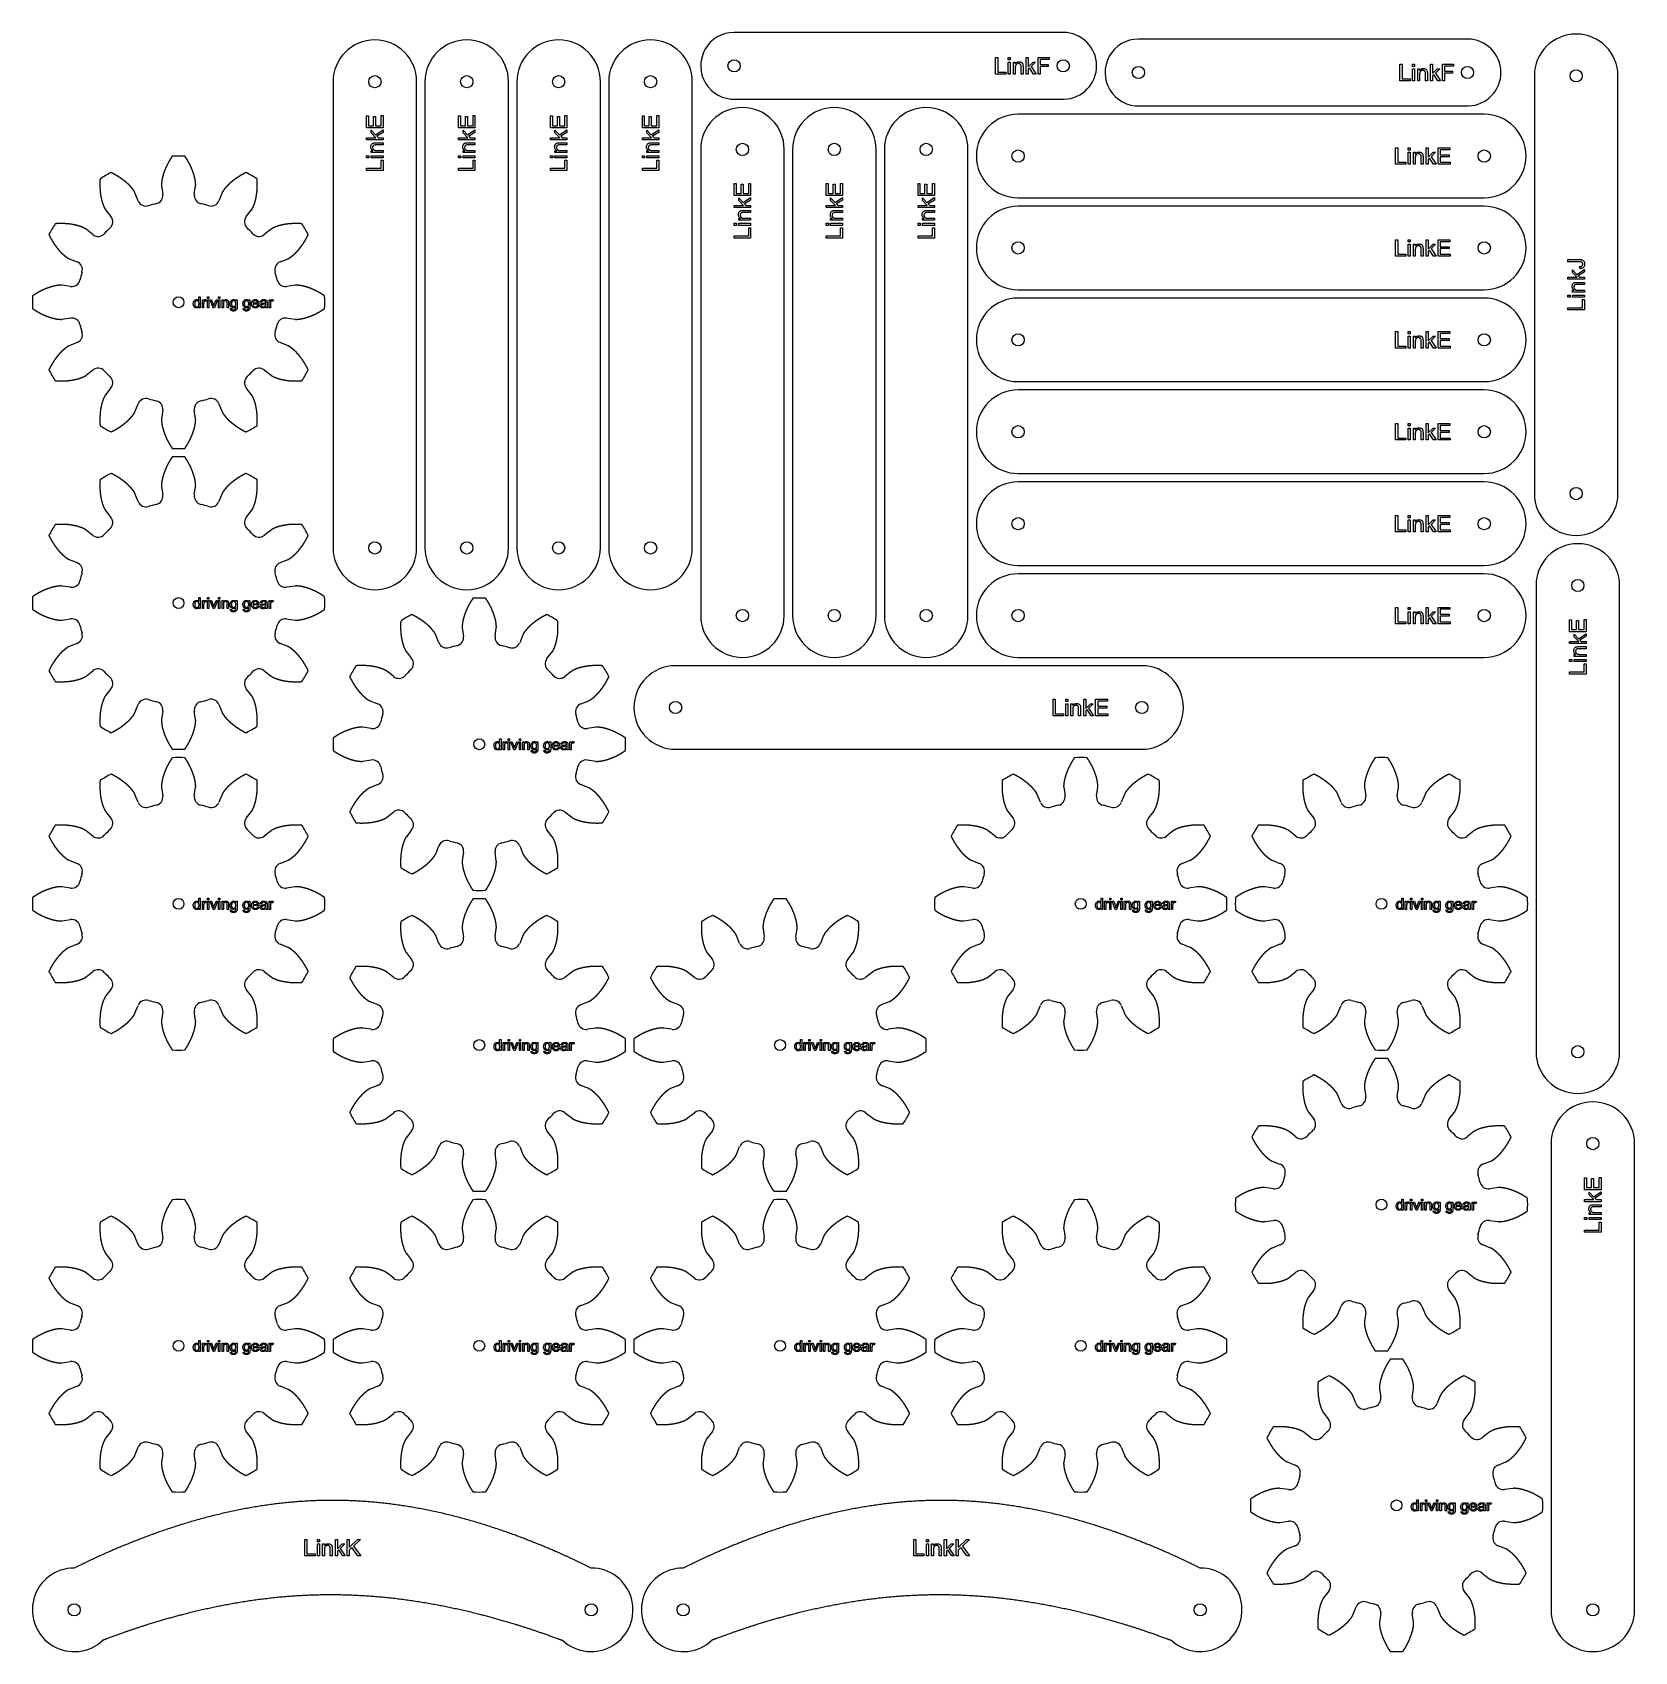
# Model space of a CAD drawing. Header units: millimetres. Extents: x 18 to 1169, y 18 to 1181.
import ezdxf

# ---------------------------------------------------------------- set-up
doc = ezdxf.new("R2010")
doc.units = ezdxf.units.MM
doc.layers.add('cut', color=5, linetype='Continuous', true_color=0x0000ff)
doc.layers.add('line engraving', color=1, linetype='Continuous', true_color=0xff0000)

msp = doc.modelspace()

# ---------------------------------------------------------------- linework, layer by layer
at = {"layer": 'cut', "color": 5, "true_color": 0x0000ff}
for p, q in [((110.8, 1070.7), (111.7, 1064.6)), ((134.3, 1064.6), (135.2, 1070.7)), ((94, 1059.9), (91.7, 1065.6)), ((154.3, 1065.6), (152, 1059.9)), ((70.6, 1053.4), (74.4, 1048.5)), ((171.6, 1048.5), (175.4, 1053.4)), ((61.5, 1035.6), (56.6, 1039.4)), ((189.4, 1039.4), (184.5, 1035.6)), ((44.4, 1018.3), (50.1, 1016)), ((195.9, 1016), (201.6, 1018.3)), ((45.4, 998.3), (39.3, 999.2)), ((206.7, 999.2), (200.6, 998.3)), ((39.3, 974.8), (45.4, 975.7)), ((200.6, 975.7), (206.7, 974.8)), ((50.1, 958), (44.4, 955.7)), ((201.6, 955.7), (195.9, 958)), ((56.6, 934.6), (61.5, 938.4)), ((184.5, 938.4), (189.4, 934.6)), ((74.4, 925.5), (70.6, 920.6)), ((175.4, 920.6), (171.6, 925.5)), ((91.7, 908.4), (94, 914.1)), ((111.7, 909.4), (110.8, 903.3)), ((135.2, 903.3), (134.3, 909.4)), ((152, 914.1), (154.3, 908.4)), ((94, 843.9), (91.7, 849.6)), ((110.8, 854.7), (111.7, 848.6)), ((134.3, 848.6), (135.2, 854.7)), ((154.3, 849.6), (152, 843.9)), ((70.6, 837.4), (74.4, 832.5)), ((171.6, 832.5), (175.4, 837.4)), ((61.5, 819.6), (56.6, 823.4)), ((189.4, 823.4), (184.5, 819.6)), ((44.4, 802.3), (50.1, 800)), ((195.9, 800), (201.6, 802.3)), ((45.4, 782.3), (39.3, 783.2)), ((206.7, 783.2), (200.6, 782.3)), ((39.3, 758.8), (45.4, 759.7)), ((200.6, 759.7), (206.7, 758.8)), ((310, 742.4), (307.7, 748.2)), ((326.8, 753.3), (327.7, 747.2)), ((350.3, 747.2), (351.2, 753.3)), ((370.3, 748.2), (368, 742.4)), ((50.1, 742), (44.4, 739.7)), ((201.6, 739.7), (195.9, 742)), ((286.6, 735.9), (290.4, 731.1)), ((387.6, 731.1), (391.4, 735.9)), ((56.6, 718.6), (61.5, 722.4)), ((184.5, 722.4), (189.4, 718.6)), ((277.5, 718.2), (272.6, 722)), ((405.4, 722), (400.5, 718.2)), ((74.4, 709.5), (70.6, 704.6)), ((175.4, 704.6), (171.6, 709.5)), ((91.7, 692.4), (94, 698.1)), ((152, 698.1), (154.3, 692.4)), ((260.4, 700.8), (266.1, 698.6)), ((411.9, 698.6), (417.6, 700.8)), ((111.7, 693.4), (110.8, 687.3)), ((135.2, 687.3), (134.3, 693.4)), ((261.4, 680.9), (255.3, 681.8)), ((422.7, 681.8), (416.6, 680.9)), ((255.3, 657.4), (261.4, 658.3)), ((416.6, 658.3), (422.7, 657.4)), ((266.1, 640.6), (260.4, 638.3)), ((417.6, 638.3), (411.9, 640.6)), ((94, 627.9), (91.7, 633.6)), ((110.8, 638.7), (111.7, 632.6)), ((134.3, 632.6), (135.2, 638.7)), ((154.3, 633.6), (152, 627.9)), ((742, 627.9), (739.7, 633.6)), ((758.8, 638.7), (759.7, 632.6)), ((782.3, 632.6), (783.2, 638.7)), ((802.3, 633.6), (800, 627.9)), ((958, 627.9), (955.7, 633.6)), ((974.8, 638.7), (975.7, 632.6)), ((998.3, 632.6), (999.2, 638.7)), ((1018.3, 633.6), (1016, 627.9)), ((70.6, 621.4), (74.4, 616.5)), ((171.6, 616.5), (175.4, 621.4)), ((272.6, 617.2), (277.5, 621)), ((400.5, 621), (405.4, 617.2)), ((718.6, 621.4), (722.4, 616.5)), ((819.6, 616.5), (823.4, 621.4)), ((934.6, 621.4), (938.4, 616.5)), ((1035.6, 616.5), (1039.4, 621.4)), ((61.5, 603.6), (56.6, 607.4)), ((189.4, 607.4), (184.5, 603.6)), ((290.4, 608.1), (286.6, 603.2)), ((391.4, 603.2), (387.6, 608.1)), ((709.5, 603.6), (704.6, 607.4)), ((837.4, 607.4), (832.5, 603.6)), ((925.5, 603.6), (920.6, 607.4)), ((1053.4, 607.4), (1048.5, 603.6)), ((307.7, 591), (310, 596.7)), ((368, 596.7), (370.3, 591)), ((44.4, 586.3), (50.1, 584)), ((195.9, 584), (201.6, 586.3)), ((327.7, 592), (326.8, 585.9)), ((351.2, 585.9), (350.3, 592)), ((692.4, 586.3), (698.1, 584)), ((843.9, 584), (849.6, 586.3)), ((908.4, 586.3), (914.1, 584)), ((1059.9, 584), (1065.6, 586.3)), ((45.4, 566.3), (39.3, 567.2)), ((206.7, 567.2), (200.6, 566.3)), ((693.4, 566.3), (687.3, 567.2)), ((854.7, 567.2), (848.6, 566.3)), ((909.4, 566.3), (903.3, 567.2)), ((1070.7, 567.2), (1064.6, 566.3)), ((39.3, 542.8), (45.4, 543.7)), ((200.6, 543.7), (206.7, 542.8)), ((326.8, 537.3), (327.7, 531.2)), ((350.3, 531.2), (351.2, 537.3)), ((542.8, 537.3), (543.7, 531.2)), ((566.3, 531.2), (567.2, 537.3)), ((687.3, 542.8), (693.4, 543.7)), ((848.6, 543.7), (854.7, 542.8)), ((903.3, 542.8), (909.4, 543.7)), ((1064.6, 543.7), (1070.7, 542.8)), ((50.1, 526), (44.4, 523.7)), ((201.6, 523.7), (195.9, 526)), ((310, 526.4), (307.7, 532.2)), ((370.3, 532.2), (368, 526.4)), ((526, 526.4), (523.7, 532.2)), ((586.3, 532.2), (584, 526.4)), ((698.1, 526), (692.4, 523.7)), ((849.6, 523.7), (843.9, 526)), ((914.1, 526), (908.4, 523.7)), ((1065.6, 523.7), (1059.9, 526)), ((286.6, 519.9), (290.4, 515.1)), ((387.6, 515.1), (391.4, 519.9)), ((502.6, 519.9), (506.4, 515.1)), ((603.6, 515.1), (607.4, 519.9)), ((56.6, 502.6), (61.5, 506.4)), ((184.5, 506.4), (189.4, 502.6)), ((277.5, 502.2), (272.6, 506)), ((405.4, 506), (400.5, 502.2)), ((493.5, 502.2), (488.6, 506)), ((621.4, 506), (616.5, 502.2)), ((704.6, 502.6), (709.5, 506.4)), ((832.5, 506.4), (837.4, 502.6)), ((920.6, 502.6), (925.5, 506.4)), ((1048.5, 506.4), (1053.4, 502.6)), ((74.4, 493.5), (70.6, 488.6)), ((175.4, 488.6), (171.6, 493.5)), ((722.4, 493.5), (718.6, 488.6)), ((823.4, 488.6), (819.6, 493.5)), ((938.4, 493.5), (934.6, 488.6)), ((1039.4, 488.6), (1035.6, 493.5)), ((91.7, 476.4), (94, 482.1)), ((111.7, 477.4), (110.8, 471.3)), ((135.2, 471.3), (134.3, 477.4)), ((152, 482.1), (154.3, 476.4)), ((260.4, 484.8), (266.1, 482.6)), ((411.9, 482.6), (417.6, 484.8)), ((476.4, 484.8), (482.1, 482.6)), ((627.9, 482.6), (633.6, 484.8)), ((739.7, 476.4), (742, 482.1)), ((759.7, 477.4), (758.8, 471.3)), ((783.2, 471.3), (782.3, 477.4)), ((800, 482.1), (802.3, 476.4)), ((955.7, 476.4), (958, 482.1)), ((975.7, 477.4), (974.8, 471.3)), ((999.2, 471.3), (998.3, 477.4)), ((1016, 482.1), (1018.3, 476.4)), ((261.4, 464.9), (255.3, 465.8)), ((422.7, 465.8), (416.6, 464.9)), ((477.4, 464.9), (471.3, 465.8)), ((638.7, 465.8), (632.6, 464.9)), ((255.3, 441.4), (261.4, 442.3)), ((416.6, 442.3), (422.7, 441.4)), ((471.3, 441.4), (477.4, 442.3)), ((632.6, 442.3), (638.7, 441.4)), ((266.1, 424.6), (260.4, 422.3)), ((417.6, 422.3), (411.9, 424.6)), ((482.1, 424.6), (476.4, 422.3)), ((633.6, 422.3), (627.9, 424.6)), ((974.8, 422.7), (975.7, 416.6)), ((998.3, 416.6), (999.2, 422.7)), ((958, 411.9), (955.7, 417.6)), ((1018.3, 417.6), (1016, 411.9)), ((272.6, 401.2), (277.5, 405)), ((400.5, 405), (405.4, 401.2)), ((488.6, 401.2), (493.5, 405)), ((616.5, 405), (621.4, 401.2)), ((934.6, 405.4), (938.4, 400.5)), ((1035.6, 400.5), (1039.4, 405.4)), ((290.4, 392.1), (286.6, 387.2)), ((391.4, 387.2), (387.6, 392.1)), ((506.4, 392.1), (502.6, 387.2)), ((607.4, 387.2), (603.6, 392.1)), ((925.5, 387.6), (920.6, 391.4)), ((1053.4, 391.4), (1048.5, 387.6)), ((307.7, 375), (310, 380.7)), ((327.7, 376), (326.8, 369.9)), ((351.2, 369.9), (350.3, 376)), ((368, 380.7), (370.3, 375)), ((523.7, 375), (526, 380.7)), ((543.7, 376), (542.8, 369.9)), ((567.2, 369.9), (566.3, 376)), ((584, 380.7), (586.3, 375)), ((908.4, 370.3), (914.1, 368)), ((1059.9, 368), (1065.6, 370.3)), ((909.4, 350.3), (903.3, 351.2)), ((1070.7, 351.2), (1064.6, 350.3)), ((903.3, 326.8), (909.4, 327.7)), ((1064.6, 327.7), (1070.7, 326.8)), ((94, 310.4), (91.7, 316.2)), ((110.8, 321.3), (111.7, 315.2)), ((134.3, 315.2), (135.2, 321.3)), ((154.3, 316.2), (152, 310.4)), ((310, 310.4), (307.7, 316.2)), ((326.8, 321.3), (327.7, 315.2)), ((350.3, 315.2), (351.2, 321.3)), ((370.3, 316.2), (368, 310.4)), ((526, 310.4), (523.7, 316.2)), ((542.8, 321.3), (543.7, 315.2)), ((566.3, 315.2), (567.2, 321.3)), ((586.3, 316.2), (584, 310.4)), ((742, 310.4), (739.7, 316.2)), ((758.8, 321.3), (759.7, 315.2)), ((782.3, 315.2), (783.2, 321.3)), ((802.3, 316.2), (800, 310.4)), ((70.6, 303.9), (74.4, 299.1)), ((171.6, 299.1), (175.4, 303.9)), ((286.6, 303.9), (290.4, 299.1)), ((387.6, 299.1), (391.4, 303.9)), ((502.6, 303.9), (506.4, 299.1)), ((603.6, 299.1), (607.4, 303.9)), ((718.6, 303.9), (722.4, 299.1)), ((819.6, 299.1), (823.4, 303.9)), ((914.1, 310), (908.4, 307.7)), ((1065.6, 307.7), (1059.9, 310)), ((61.5, 286.2), (56.6, 290)), ((189.4, 290), (184.5, 286.2)), ((277.5, 286.2), (272.6, 290)), ((405.4, 290), (400.5, 286.2)), ((493.5, 286.2), (488.6, 290)), ((621.4, 290), (616.5, 286.2)), ((709.5, 286.2), (704.6, 290)), ((837.4, 290), (832.5, 286.2)), ((920.6, 286.6), (925.5, 290.4)), ((1048.5, 290.4), (1053.4, 286.6)), ((44.4, 268.8), (50.1, 266.6)), ((195.9, 266.6), (201.6, 268.8)), ((260.4, 268.8), (266.1, 266.6)), ((411.9, 266.6), (417.6, 268.8)), ((476.4, 268.8), (482.1, 266.6)), ((627.9, 266.6), (633.6, 268.8)), ((692.4, 268.8), (698.1, 266.6)), ((843.9, 266.6), (849.6, 268.8)), ((938.4, 277.5), (934.6, 272.6)), ((1039.4, 272.6), (1035.6, 277.5)), ((955.7, 260.4), (958, 266.1)), ((975.7, 261.4), (974.8, 255.3)), ((999.2, 255.3), (998.3, 261.4)), ((1016, 266.1), (1018.3, 260.4)), ((45.4, 248.9), (39.3, 249.8)), ((206.7, 249.8), (200.6, 248.9)), ((261.4, 248.9), (255.3, 249.8)), ((422.7, 249.8), (416.6, 248.9)), ((477.4, 248.9), (471.3, 249.8)), ((638.7, 249.8), (632.6, 248.9)), ((693.4, 248.9), (687.3, 249.8)), ((854.7, 249.8), (848.6, 248.9)), ((39.3, 225.4), (45.4, 226.3)), ((200.6, 226.3), (206.7, 225.4)), ((255.3, 225.4), (261.4, 226.3)), ((416.6, 226.3), (422.7, 225.4)), ((471.3, 225.4), (477.4, 226.3)), ((632.6, 226.3), (638.7, 225.4)), ((687.3, 225.4), (693.4, 226.3)), ((848.6, 226.3), (854.7, 225.4)), ((50.1, 208.6), (44.4, 206.3)), ((201.6, 206.3), (195.9, 208.6)), ((266.1, 208.6), (260.4, 206.3)), ((417.6, 206.3), (411.9, 208.6)), ((482.1, 208.6), (476.4, 206.3)), ((633.6, 206.3), (627.9, 208.6)), ((698.1, 208.6), (692.4, 206.3)), ((849.6, 206.3), (843.9, 208.6)), ((968.8, 195.9), (966.5, 201.6)), ((985.6, 206.7), (986.5, 200.6)), ((1009.1, 200.6), (1010, 206.7)), ((1029.1, 201.6), (1026.8, 195.9)), ((56.6, 185.2), (61.5, 189)), ((184.5, 189), (189.4, 185.2)), ((272.6, 185.2), (277.5, 189)), ((400.5, 189), (405.4, 185.2)), ((488.6, 185.2), (493.5, 189)), ((616.5, 189), (621.4, 185.2)), ((704.6, 185.2), (709.5, 189)), ((832.5, 189), (837.4, 185.2)), ((945.4, 189.4), (949.2, 184.5)), ((1046.4, 184.5), (1050.2, 189.4)), ((74.4, 176.1), (70.6, 171.2)), ((175.4, 171.2), (171.6, 176.1)), ((290.4, 176.1), (286.6, 171.2)), ((391.4, 171.2), (387.6, 176.1)), ((506.4, 176.1), (502.6, 171.2)), ((607.4, 171.2), (603.6, 176.1)), ((722.4, 176.1), (718.6, 171.2)), ((823.4, 171.2), (819.6, 176.1)), ((936.3, 171.6), (931.4, 175.4)), ((1064.2, 175.4), (1059.3, 171.6)), ((91.7, 159), (94, 164.7)), ((152, 164.7), (154.3, 159)), ((307.7, 159), (310, 164.7)), ((368, 164.7), (370.3, 159)), ((523.7, 159), (526, 164.7)), ((584, 164.7), (586.3, 159)), ((739.7, 159), (742, 164.7)), ((800, 164.7), (802.3, 159)), ((111.7, 160), (110.8, 153.9)), ((135.2, 153.9), (134.3, 160)), ((327.7, 160), (326.8, 153.9)), ((351.2, 153.9), (350.3, 160)), ((543.7, 160), (542.8, 153.9)), ((567.2, 153.9), (566.3, 160)), ((759.7, 160), (758.8, 153.9)), ((783.2, 153.9), (782.3, 160)), ((919.2, 154.3), (924.9, 152)), ((1070.7, 152), (1076.4, 154.3)), ((920.2, 134.3), (914.1, 135.2)), ((1081.5, 135.2), (1075.4, 134.3)), ((914.1, 110.8), (920.2, 111.7)), ((1075.4, 111.7), (1081.5, 110.8)), ((924.9, 94), (919.2, 91.7)), ((1076.4, 91.7), (1070.7, 94)), ((931.4, 70.6), (936.3, 74.4)), ((1059.3, 74.4), (1064.2, 70.6)), ((949.2, 61.5), (945.4, 56.6)), ((1050.2, 56.6), (1046.4, 61.5)), ((966.5, 44.4), (968.8, 50.1)), ((1026.8, 50.1), (1029.1, 44.4)), ((986.5, 45.4), (985.6, 39.3)), ((1010, 39.3), (1009.1, 45.4))]:
    msp.add_line(p, q, dxfattribs=at)
for points in [[(234, 1145.4), (234, 810.6, 1), (294, 810.6), (294, 1145.4, 1)], [(300, 1145.4), (300, 810.6, 1), (360, 810.6), (360, 1145.4, 1)], [(366, 1145.4), (366, 810.6, 1), (426, 810.6), (426, 1145.4, 1)], [(432, 1145.4), (432, 810.6, 1), (492, 810.6), (492, 1145.4, 1)], [(522, 1180.8, 1.015779), (522.8, 1132.8), (759.1, 1132.8, 0.980982), (758.6, 1180.8)], [(812.4, 1176, 1.015779), (813.2, 1128), (1049.5, 1128, 0.980982), (1049, 1176)], [(1096.8, 1149.6), (1096.8, 849.6, 1), (1156.8, 849.6), (1156.8, 1149.6, 1)], [(498, 1096.8), (498, 762, 1), (558, 762), (558, 1096.8, 1)], [(564, 1096.8), (564, 762, 1), (624, 762), (624, 1096.8, 1)], [(630, 1096.8), (630, 762, 1), (690, 762), (690, 1096.8, 1)], [(1060.8, 1122), (726, 1122, 1), (726, 1062), (1060.8, 1062, 1)], [(1060.8, 1056), (726, 1056, 1), (726, 996), (1060.8, 996, 1)], [(1060.8, 990), (726, 990, 1), (726, 930), (1060.8, 930, 1)], [(1060.8, 924), (726, 924, 1), (726, 864), (1060.8, 864, 1)], [(1060.8, 858), (726, 858, 1), (726, 798), (1060.8, 798, 1)], [(1098, 783.6), (1098, 448.8, 1), (1158, 448.8), (1158, 783.6, 1)], [(1060.8, 792), (726, 792, 1), (726, 732), (1060.8, 732, 1)], [(814.8, 726), (480, 726, 1), (480, 666), (814.8, 666, 1)], [(1108.8, 382.8), (1108.8, 48, 1), (1168.8, 48), (1168.8, 382.8, 1)]]:
    msp.add_lwpolyline(points, format="xyb", close=True, dxfattribs=at)
for centre, radius in [((522, 1156.8), 4.4), ((758.4, 1156.8), 4.4), ((812.4, 1152), 4.4), ((1048.8, 1152), 4.4), ((1126.8, 1149.6), 4.4), ((264, 1145.4), 4.4), ((330, 1145.4), 4.4), ((396, 1145.4), 4.4), ((462, 1145.4), 4.4), ((528, 1096.8), 4.4), ((594, 1096.8), 4.4), ((660, 1096.8), 4.4), ((726, 1092), 4.4), ((1060.8, 1092), 4.4), ((726, 1026), 4.4), ((1060.8, 1026), 4.4), ((123, 987), 3.9), ((726, 960), 4.4), ((1060.8, 960), 4.4), ((726, 894), 4.4), ((1060.8, 894), 4.4), ((1126.8, 849.6), 4.4), ((726, 828), 4.4), ((1060.8, 828), 4.4), ((264, 810.6), 4.4), ((330, 810.6), 4.4), ((396, 810.6), 4.4), ((462, 810.6), 4.4), ((1128, 783.6), 4.4), ((123, 771), 3.9), ((528, 762), 4.4), ((594, 762), 4.4), ((660, 762), 4.4), ((726, 762), 4.4), ((1060.8, 762), 4.4), ((480, 696), 4.4), ((814.8, 696), 4.4), ((339, 669.6), 3.9), ((123, 555), 3.9), ((771, 555), 3.9), ((987, 555), 3.9), ((339, 453.6), 3.9), ((555, 453.6), 3.9), ((1128, 448.8), 4.4), ((1138.8, 382.8), 4.4), ((987, 339), 3.9), ((123, 237.6), 3.9), ((339, 237.6), 3.9), ((555, 237.6), 3.9), ((771, 237.6), 3.9), ((997.8, 123), 3.9), ((48, 48), 4.4), ((419.4, 48), 4.4), ((485.4, 48), 4.4), ((856.8, 48), 4.4), ((1138.8, 48), 4.4)]:
    msp.add_circle(centre, radius, dxfattribs=at)
for centre, radius, start, end in [((123, 987), 105, 87.5067, 92.4933), ((123, 987), 105, 117.5067, 122.4933), ((123, 987), 105, 57.5067, 62.4933), ((99.6, 1062.1), 6, -158.3062, -72.6817), ((105.7, 1063.7), 6, -77.3183, 8.3062), ((140.3, 1063.7), 6, 171.6938, -102.6817), ((146.4, 1062.1), 6, -107.3183, -21.6938), ((69.7, 1044.8), 6, -47.3183, 38.3062), ((123, 987), 72.6, 102.6817, 107.3183), ((123, 987), 72.6, 72.6817, 77.3183), ((176.3, 1044.8), 6, 141.6938, -132.6817), ((123, 987), 105, 147.5067, 152.4933), ((65.2, 1040.3), 6, -128.3062, -42.6817), ((123, 987), 72.6, 132.6817, 137.3183), ((123, 987), 72.6, 42.6817, 47.3183), ((180.8, 1040.3), 6, -137.3183, -51.6938), ((123, 987), 105, 27.5067, 32.4933), ((47.9, 1010.4), 6, -17.3183, 68.3062), ((198.1, 1010.4), 6, 111.6938, -162.6817), ((46.3, 1004.3), 6, -98.3062, -12.6817), ((123, 987), 72.6, 162.6817, 167.3183), ((123, 987), 72.6, 12.6817, 17.3183), ((199.7, 1004.3), 6, -167.3183, -81.6938), ((123, 987), 105, 177.5067, -177.5067), ((123, 987), 105, -2.4933, 2.4933), ((46.3, 969.7), 6, 12.6817, 98.3062), ((47.9, 963.6), 6, -68.3062, 17.3183), ((123, 987), 72.6, -167.3183, -162.6817), ((198.1, 963.6), 6, 162.6817, -111.6938), ((123, 987), 72.6, -17.3183, -12.6817), ((199.7, 969.7), 6, 81.6938, 167.3183), ((123, 987), 105, -152.4933, -147.5067), ((65.2, 933.7), 6, 42.6817, 128.3062), ((123, 987), 72.6, -137.3183, -132.6817), ((69.7, 929.2), 6, -38.3062, 47.3183), ((176.3, 929.2), 6, 132.6817, -141.6938), ((123, 987), 72.6, -47.3183, -42.6817), ((180.8, 933.7), 6, 51.6938, 137.3183), ((123, 987), 105, -32.4933, -27.5067), ((99.6, 911.9), 6, 72.6817, 158.3062), ((123, 987), 72.6, -107.3183, -102.6817), ((105.7, 910.3), 6, -8.3062, 77.3183), ((140.3, 910.3), 6, 102.6817, -171.6938), ((123, 987), 72.6, -77.3183, -72.6817), ((146.4, 911.9), 6, 21.6938, 107.3183), ((123, 987), 105, -122.4933, -117.5067), ((123, 987), 105, -62.4933, -57.5067), ((123, 987), 105, -92.4933, -87.5067), ((123, 771), 105, 87.5067, 92.4933), ((123, 771), 105, 117.5067, 122.4933), ((123, 771), 105, 57.5067, 62.4933), ((99.6, 846.1), 6, -158.3062, -72.6817), ((123, 771), 72.6, 102.6817, 107.3183), ((105.7, 847.7), 6, -77.3183, 8.3062), ((140.3, 847.7), 6, 171.6938, -102.6817), ((123, 771), 72.6, 72.6817, 77.3183), ((146.4, 846.1), 6, -107.3183, -21.6938), ((123, 771), 105, 147.5067, 152.4933), ((69.7, 828.8), 6, -47.3183, 38.3062), ((176.3, 828.8), 6, 141.6938, -132.6817), ((123, 771), 105, 27.5067, 32.4933), ((65.2, 824.3), 6, -128.3062, -42.6817), ((123, 771), 72.6, 132.6817, 137.3183), ((123, 771), 72.6, 42.6817, 47.3183), ((180.8, 824.3), 6, -137.3183, -51.6938), ((47.9, 794.4), 6, -17.3183, 68.3062), ((123, 771), 72.6, 162.6817, 167.3183), ((198.1, 794.4), 6, 111.6938, -162.6817), ((123, 771), 72.6, 12.6817, 17.3183), ((46.3, 788.3), 6, -98.3062, -12.6817), ((199.7, 788.3), 6, -167.3183, -81.6938), ((123, 771), 105, 177.5067, -177.5067), ((123, 771), 105, -2.4933, 2.4933), ((339, 669.6), 105, 87.5067, 92.4933), ((46.3, 753.7), 6, 12.6817, 98.3062), ((199.7, 753.7), 6, 81.6938, 167.3183), ((339, 669.6), 105, 117.5067, 122.4933), ((339, 669.6), 105, 57.5067, 62.4933), ((47.9, 747.6), 6, -68.3062, 17.3183), ((123, 771), 72.6, -167.3183, -162.6817), ((198.1, 747.6), 6, 162.6817, -111.6938), ((123, 771), 72.6, -17.3183, -12.6817), ((321.7, 746.3), 6, -77.3183, 8.3062), ((356.3, 746.3), 6, 171.6938, -102.6817), ((315.6, 744.7), 6, -158.3062, -72.6817), ((339, 669.6), 72.6, 102.6817, 107.3183), ((339, 669.6), 72.6, 72.6817, 77.3183), ((362.4, 744.7), 6, -107.3183, -21.6938), ((123, 771), 105, -152.4933, -147.5067), ((65.2, 717.7), 6, 42.6817, 128.3062), ((123, 771), 72.6, -137.3183, -132.6817), ((123, 771), 72.6, -47.3183, -42.6817), ((180.8, 717.7), 6, 51.6938, 137.3183), ((123, 771), 105, -32.4933, -27.5067), ((339, 669.6), 105, 147.5067, 152.4933), ((339, 669.6), 72.6, 132.6817, 137.3183), ((285.7, 727.4), 6, -47.3183, 38.3062), ((392.3, 727.4), 6, 141.6938, -132.6817), ((339, 669.6), 72.6, 42.6817, 47.3183), ((339, 669.6), 105, 27.5067, 32.4933), ((69.7, 713.2), 6, -38.3062, 47.3183), ((176.3, 713.2), 6, 132.6817, -141.6938), ((281.2, 722.9), 6, -128.3062, -42.6817), ((396.8, 722.9), 6, -137.3183, -51.6938), ((99.6, 695.9), 6, 72.6817, 158.3062), ((123, 771), 72.6, -107.3183, -102.6817), ((105.7, 694.3), 6, -8.3062, 77.3183), ((140.3, 694.3), 6, 102.6817, -171.6938), ((123, 771), 72.6, -77.3183, -72.6817), ((146.4, 695.9), 6, 21.6938, 107.3183), ((263.9, 693), 6, -17.3183, 68.3062), ((414.1, 693), 6, 111.6938, -162.6817), ((339, 669.6), 72.6, 162.6817, 167.3183), ((339, 669.6), 72.6, 12.6817, 17.3183), ((123, 771), 105, -122.4933, -117.5067), ((123, 771), 105, -62.4933, -57.5067), ((262.3, 686.8), 6, -98.3062, -12.6817), ((415.7, 686.8), 6, -167.3183, -81.6938), ((123, 771), 105, -92.4933, -87.5067), ((339, 669.6), 105, 177.5067, -177.5067), ((339, 669.6), 105, -2.4933, 2.4933), ((123, 555), 105, 87.5067, 92.4933), ((262.3, 652.3), 6, 12.6817, 98.3062), ((339, 669.6), 72.6, -167.3183, -162.6817), ((339, 669.6), 72.6, -17.3183, -12.6817), ((415.7, 652.3), 6, 81.6938, 167.3183), ((771, 555), 105, 87.5067, 92.4933), ((987, 555), 105, 87.5067, 92.4933), ((123, 555), 105, 117.5067, 122.4933), ((123, 555), 105, 57.5067, 62.4933), ((263.9, 646.2), 6, -68.3062, 17.3183), ((414.1, 646.2), 6, 162.6817, -111.6938), ((771, 555), 105, 117.5067, 122.4933), ((771, 555), 105, 57.5067, 62.4933), ((987, 555), 105, 117.5067, 122.4933), ((987, 555), 105, 57.5067, 62.4933), ((105.7, 631.7), 6, -77.3183, 8.3062), ((140.3, 631.7), 6, 171.6938, -102.6817), ((753.7, 631.7), 6, -77.3183, 8.3062), ((788.3, 631.7), 6, 171.6938, -102.6817), ((969.7, 631.7), 6, -77.3183, 8.3062), ((1004.3, 631.7), 6, 171.6938, -102.6817), ((69.7, 612.8), 6, -47.3183, 38.3062), ((99.6, 630.1), 6, -158.3062, -72.6817), ((123, 555), 72.6, 102.6817, 107.3183), ((123, 555), 72.6, 72.6817, 77.3183), ((146.4, 630.1), 6, -107.3183, -21.6938), ((176.3, 612.8), 6, 141.6938, -132.6817), ((339, 669.6), 105, -152.4933, -147.5067), ((281.2, 616.3), 6, 42.6817, 128.3062), ((339, 669.6), 72.6, -137.3183, -132.6817), ((339, 669.6), 72.6, -47.3183, -42.6817), ((396.8, 616.3), 6, 51.6938, 137.3183), ((339, 669.6), 105, -32.4933, -27.5067), ((717.7, 612.8), 6, -47.3183, 38.3062), ((747.6, 630.1), 6, -158.3062, -72.6817), ((771, 555), 72.6, 102.6817, 107.3183), ((771, 555), 72.6, 72.6817, 77.3183), ((794.4, 630.1), 6, -107.3183, -21.6938), ((824.3, 612.8), 6, 141.6938, -132.6817), ((933.7, 612.8), 6, -47.3183, 38.3062), ((963.6, 630.1), 6, -158.3062, -72.6817), ((987, 555), 72.6, 102.6817, 107.3183), ((987, 555), 72.6, 72.6817, 77.3183), ((1010.4, 630.1), 6, -107.3183, -21.6938), ((1040.3, 612.8), 6, 141.6938, -132.6817), ((123, 555), 105, 147.5067, 152.4933), ((123, 555), 72.6, 132.6817, 137.3183), ((123, 555), 72.6, 42.6817, 47.3183), ((123, 555), 105, 27.5067, 32.4933), ((285.7, 611.8), 6, -38.3062, 47.3183), ((392.3, 611.8), 6, 132.6817, -141.6938), ((771, 555), 105, 147.5067, 152.4933), ((771, 555), 72.6, 132.6817, 137.3183), ((771, 555), 72.6, 42.6817, 47.3183), ((771, 555), 105, 27.5067, 32.4933), ((987, 555), 105, 147.5067, 152.4933), ((987, 555), 72.6, 132.6817, 137.3183), ((987, 555), 72.6, 42.6817, 47.3183), ((987, 555), 105, 27.5067, 32.4933), ((65.2, 608.3), 6, -128.3062, -42.6817), ((180.8, 608.3), 6, -137.3183, -51.6938), ((315.6, 594.5), 6, 72.6817, 158.3062), ((339, 669.6), 72.6, -107.3183, -102.6817), ((321.7, 592.9), 6, -8.3062, 77.3183), ((356.3, 592.9), 6, 102.6817, -171.6938), ((339, 669.6), 72.6, -77.3183, -72.6817), ((362.4, 594.5), 6, 21.6938, 107.3183), ((713.2, 608.3), 6, -128.3062, -42.6817), ((828.8, 608.3), 6, -137.3183, -51.6938), ((929.2, 608.3), 6, -128.3062, -42.6817), ((1044.8, 608.3), 6, -137.3183, -51.6938), ((47.9, 578.4), 6, -17.3183, 68.3062), ((198.1, 578.4), 6, 111.6938, -162.6817), ((695.9, 578.4), 6, -17.3183, 68.3062), ((846.1, 578.4), 6, 111.6938, -162.6817), ((911.9, 578.4), 6, -17.3183, 68.3062), ((1062.1, 578.4), 6, 111.6938, -162.6817), ((46.3, 572.3), 6, -98.3062, -12.6817), ((123, 555), 72.6, 162.6817, 167.3183), ((123, 555), 72.6, 12.6817, 17.3183), ((199.7, 572.3), 6, -167.3183, -81.6938), ((339, 669.6), 105, -122.4933, -117.5067), ((339, 669.6), 105, -62.4933, -57.5067), ((694.3, 572.3), 6, -98.3062, -12.6817), ((771, 555), 72.6, 162.6817, 167.3183), ((771, 555), 72.6, 12.6817, 17.3183), ((847.7, 572.3), 6, -167.3183, -81.6938), ((910.3, 572.3), 6, -98.3062, -12.6817), ((987, 555), 72.6, 162.6817, 167.3183), ((987, 555), 72.6, 12.6817, 17.3183), ((1063.7, 572.3), 6, -167.3183, -81.6938), ((123, 555), 105, 177.5067, -177.5067), ((123, 555), 105, -2.4933, 2.4933), ((339, 669.6), 105, -92.4933, -87.5067), ((339, 453.6), 105, 87.5067, 92.4933), ((555, 453.6), 105, 87.5067, 92.4933), ((771, 555), 105, 177.5067, -177.5067), ((771, 555), 105, -2.4933, 2.4933), ((987, 555), 105, 177.5067, -177.5067), ((987, 555), 105, -2.4933, 2.4933), ((339, 453.6), 105, 117.5067, 122.4933), ((339, 453.6), 105, 57.5067, 62.4933), ((555, 453.6), 105, 117.5067, 122.4933), ((555, 453.6), 105, 57.5067, 62.4933), ((46.3, 537.7), 6, 12.6817, 98.3062), ((123, 555), 72.6, -167.3183, -162.6817), ((123, 555), 72.6, -17.3183, -12.6817), ((199.7, 537.7), 6, 81.6938, 167.3183), ((694.3, 537.7), 6, 12.6817, 98.3062), ((771, 555), 72.6, -167.3183, -162.6817), ((771, 555), 72.6, -17.3183, -12.6817), ((847.7, 537.7), 6, 81.6938, 167.3183), ((910.3, 537.7), 6, 12.6817, 98.3062), ((987, 555), 72.6, -167.3183, -162.6817), ((987, 555), 72.6, -17.3183, -12.6817), ((1063.7, 537.7), 6, 81.6938, 167.3183), ((47.9, 531.6), 6, -68.3062, 17.3183), ((198.1, 531.6), 6, 162.6817, -111.6938), ((315.6, 528.7), 6, -158.3062, -72.6817), ((339, 453.6), 72.6, 102.6817, 107.3183), ((321.7, 530.3), 6, -77.3183, 8.3062), ((356.3, 530.3), 6, 171.6938, -102.6817), ((339, 453.6), 72.6, 72.6817, 77.3183), ((362.4, 528.7), 6, -107.3183, -21.6938), ((531.6, 528.7), 6, -158.3062, -72.6817), ((555, 453.6), 72.6, 102.6817, 107.3183), ((537.7, 530.3), 6, -77.3183, 8.3062), ((572.3, 530.3), 6, 171.6938, -102.6817), ((555, 453.6), 72.6, 72.6817, 77.3183), ((578.4, 528.7), 6, -107.3183, -21.6938), ((695.9, 531.6), 6, -68.3062, 17.3183), ((846.1, 531.6), 6, 162.6817, -111.6938), ((911.9, 531.6), 6, -68.3062, 17.3183), ((1062.1, 531.6), 6, 162.6817, -111.6938), ((285.7, 511.4), 6, -47.3183, 38.3062), ((392.3, 511.4), 6, 141.6938, -132.6817), ((501.7, 511.4), 6, -47.3183, 38.3062), ((608.3, 511.4), 6, 141.6938, -132.6817), ((123, 555), 105, -152.4933, -147.5067), ((65.2, 501.7), 6, 42.6817, 128.3062), ((123, 555), 72.6, -137.3183, -132.6817), ((69.7, 497.2), 6, -38.3062, 47.3183), ((176.3, 497.2), 6, 132.6817, -141.6938), ((123, 555), 72.6, -47.3183, -42.6817), ((180.8, 501.7), 6, 51.6938, 137.3183), ((123, 555), 105, -32.4933, -27.5067), ((339, 453.6), 105, 147.5067, 152.4933), ((281.2, 506.9), 6, -128.3062, -42.6817), ((339, 453.6), 72.6, 132.6817, 137.3183), ((339, 453.6), 72.6, 42.6817, 47.3183), ((396.8, 506.9), 6, -137.3183, -51.6938), ((339, 453.6), 105, 27.5067, 32.4933), ((555, 453.6), 105, 147.5067, 152.4933), ((497.2, 506.9), 6, -128.3062, -42.6817), ((555, 453.6), 72.6, 132.6817, 137.3183), ((555, 453.6), 72.6, 42.6817, 47.3183), ((612.8, 506.9), 6, -137.3183, -51.6938), ((555, 453.6), 105, 27.5067, 32.4933), ((771, 555), 105, -152.4933, -147.5067), ((713.2, 501.7), 6, 42.6817, 128.3062), ((771, 555), 72.6, -137.3183, -132.6817), ((717.7, 497.2), 6, -38.3062, 47.3183), ((824.3, 497.2), 6, 132.6817, -141.6938), ((771, 555), 72.6, -47.3183, -42.6817), ((828.8, 501.7), 6, 51.6938, 137.3183), ((771, 555), 105, -32.4933, -27.5067), ((987, 555), 105, -152.4933, -147.5067), ((929.2, 501.7), 6, 42.6817, 128.3062), ((987, 555), 72.6, -137.3183, -132.6817), ((933.7, 497.2), 6, -38.3062, 47.3183), ((1040.3, 497.2), 6, 132.6817, -141.6938), ((987, 555), 72.6, -47.3183, -42.6817), ((1044.8, 501.7), 6, 51.6938, 137.3183), ((987, 555), 105, -32.4933, -27.5067), ((99.6, 479.9), 6, 72.6817, 158.3062), ((123, 555), 72.6, -107.3183, -102.6817), ((105.7, 478.3), 6, -8.3062, 77.3183), ((140.3, 478.3), 6, 102.6817, -171.6938), ((123, 555), 72.6, -77.3183, -72.6817), ((146.4, 479.9), 6, 21.6938, 107.3183), ((263.9, 477), 6, -17.3183, 68.3062), ((414.1, 477), 6, 111.6938, -162.6817), ((479.9, 477), 6, -17.3183, 68.3062), ((630.1, 477), 6, 111.6938, -162.6817), ((747.6, 479.9), 6, 72.6817, 158.3062), ((771, 555), 72.6, -107.3183, -102.6817), ((753.7, 478.3), 6, -8.3062, 77.3183), ((788.3, 478.3), 6, 102.6817, -171.6938), ((771, 555), 72.6, -77.3183, -72.6817), ((794.4, 479.9), 6, 21.6938, 107.3183), ((963.6, 479.9), 6, 72.6817, 158.3062), ((987, 555), 72.6, -107.3183, -102.6817), ((969.7, 478.3), 6, -8.3062, 77.3183), ((1004.3, 478.3), 6, 102.6817, -171.6938), ((987, 555), 72.6, -77.3183, -72.6817), ((1010.4, 479.9), 6, 21.6938, 107.3183), ((123, 555), 105, -122.4933, -117.5067), ((123, 555), 105, -62.4933, -57.5067), ((262.3, 470.8), 6, -98.3062, -12.6817), ((339, 453.6), 72.6, 162.6817, 167.3183), ((339, 453.6), 72.6, 12.6817, 17.3183), ((415.7, 470.8), 6, -167.3183, -81.6938), ((478.3, 470.8), 6, -98.3062, -12.6817), ((555, 453.6), 72.6, 162.6817, 167.3183), ((555, 453.6), 72.6, 12.6817, 17.3183), ((631.7, 470.8), 6, -167.3183, -81.6938), ((771, 555), 105, -122.4933, -117.5067), ((771, 555), 105, -62.4933, -57.5067), ((987, 555), 105, -122.4933, -117.5067), ((987, 555), 105, -62.4933, -57.5067), ((339, 453.6), 105, 177.5067, -177.5067), ((339, 453.6), 105, -2.4933, 2.4933), ((555, 453.6), 105, 177.5067, -177.5067), ((555, 453.6), 105, -2.4933, 2.4933), ((123, 555), 105, -92.4933, -87.5067), ((262.3, 436.3), 6, 12.6817, 98.3062), ((415.7, 436.3), 6, 81.6938, 167.3183), ((478.3, 436.3), 6, 12.6817, 98.3062), ((631.7, 436.3), 6, 81.6938, 167.3183), ((771, 555), 105, -92.4933, -87.5067), ((987, 555), 105, -92.4933, -87.5067), ((987, 339), 105, 87.5067, 92.4933), ((263.9, 430.2), 6, -68.3062, 17.3183), ((339, 453.6), 72.6, -167.3183, -162.6817), ((414.1, 430.2), 6, 162.6817, -111.6938), ((339, 453.6), 72.6, -17.3183, -12.6817), ((479.9, 430.2), 6, -68.3062, 17.3183), ((555, 453.6), 72.6, -167.3183, -162.6817), ((630.1, 430.2), 6, 162.6817, -111.6938), ((555, 453.6), 72.6, -17.3183, -12.6817), ((987, 339), 105, 117.5067, 122.4933), ((987, 339), 105, 57.5067, 62.4933), ((963.6, 414.1), 6, -158.3062, -72.6817), ((987, 339), 72.6, 102.6817, 107.3183), ((969.7, 415.7), 6, -77.3183, 8.3062), ((1004.3, 415.7), 6, 171.6938, -102.6817), ((987, 339), 72.6, 72.6817, 77.3183), ((1010.4, 414.1), 6, -107.3183, -21.6938), ((339, 453.6), 105, -152.4933, -147.5067), ((281.2, 400.3), 6, 42.6817, 128.3062), ((339, 453.6), 72.6, -137.3183, -132.6817), ((285.7, 395.8), 6, -38.3062, 47.3183), ((392.3, 395.8), 6, 132.6817, -141.6938), ((339, 453.6), 72.6, -47.3183, -42.6817), ((396.8, 400.3), 6, 51.6938, 137.3183), ((339, 453.6), 105, -32.4933, -27.5067), ((555, 453.6), 105, -152.4933, -147.5067), ((497.2, 400.3), 6, 42.6817, 128.3062), ((555, 453.6), 72.6, -137.3183, -132.6817), ((501.7, 395.8), 6, -38.3062, 47.3183), ((608.3, 395.8), 6, 132.6817, -141.6938), ((555, 453.6), 72.6, -47.3183, -42.6817), ((612.8, 400.3), 6, 51.6938, 137.3183), ((555, 453.6), 105, -32.4933, -27.5067), ((987, 339), 105, 147.5067, 152.4933), ((933.7, 396.8), 6, -47.3183, 38.3062), ((1040.3, 396.8), 6, 141.6938, -132.6817), ((987, 339), 105, 27.5067, 32.4933), ((315.6, 378.5), 6, 72.6817, 158.3062), ((339, 453.6), 72.6, -107.3183, -102.6817), ((339, 453.6), 72.6, -77.3183, -72.6817), ((362.4, 378.5), 6, 21.6938, 107.3183), ((531.6, 378.5), 6, 72.6817, 158.3062), ((555, 453.6), 72.6, -107.3183, -102.6817), ((555, 453.6), 72.6, -77.3183, -72.6817), ((578.4, 378.5), 6, 21.6938, 107.3183), ((929.2, 392.3), 6, -128.3062, -42.6817), ((987, 339), 72.6, 132.6817, 137.3183), ((987, 339), 72.6, 42.6817, 47.3183), ((1044.8, 392.3), 6, -137.3183, -51.6938), ((321.7, 376.9), 6, -8.3062, 77.3183), ((356.3, 376.9), 6, 102.6817, -171.6938), ((537.7, 376.9), 6, -8.3062, 77.3183), ((572.3, 376.9), 6, 102.6817, -171.6938), ((339, 453.6), 105, -122.4933, -117.5067), ((339, 453.6), 105, -62.4933, -57.5067), ((555, 453.6), 105, -122.4933, -117.5067), ((555, 453.6), 105, -62.4933, -57.5067), ((911.9, 362.4), 6, -17.3183, 68.3062), ((987, 339), 72.6, 162.6817, 167.3183), ((1062.1, 362.4), 6, 111.6938, -162.6817), ((987, 339), 72.6, 12.6817, 17.3183), ((910.3, 356.3), 6, -98.3062, -12.6817), ((1063.7, 356.3), 6, -167.3183, -81.6938), ((123, 237.6), 105, 87.5067, 92.4933), ((339, 453.6), 105, -92.4933, -87.5067), ((339, 237.6), 105, 87.5067, 92.4933), ((555, 453.6), 105, -92.4933, -87.5067), ((555, 237.6), 105, 87.5067, 92.4933), ((771, 237.6), 105, 87.5067, 92.4933), ((987, 339), 105, 177.5067, -177.5067), ((987, 339), 105, -2.4933, 2.4933), ((123, 237.6), 105, 117.5067, 122.4933), ((123, 237.6), 105, 57.5067, 62.4933), ((339, 237.6), 105, 117.5067, 122.4933), ((339, 237.6), 105, 57.5067, 62.4933), ((555, 237.6), 105, 117.5067, 122.4933), ((555, 237.6), 105, 57.5067, 62.4933), ((771, 237.6), 105, 117.5067, 122.4933), ((771, 237.6), 105, 57.5067, 62.4933), ((910.3, 321.7), 6, 12.6817, 98.3062), ((1063.7, 321.7), 6, 81.6938, 167.3183), ((105.7, 314.3), 6, -77.3183, 8.3062), ((140.3, 314.3), 6, 171.6938, -102.6817), ((321.7, 314.3), 6, -77.3183, 8.3062), ((356.3, 314.3), 6, 171.6938, -102.6817), ((537.7, 314.3), 6, -77.3183, 8.3062), ((572.3, 314.3), 6, 171.6938, -102.6817), ((753.7, 314.3), 6, -77.3183, 8.3062), ((788.3, 314.3), 6, 171.6938, -102.6817), ((911.9, 315.6), 6, -68.3062, 17.3183), ((987, 339), 72.6, -167.3183, -162.6817), ((1062.1, 315.6), 6, 162.6817, -111.6938), ((987, 339), 72.6, -17.3183, -12.6817), ((99.6, 312.7), 6, -158.3062, -72.6817), ((123, 237.6), 72.6, 102.6817, 107.3183), ((123, 237.6), 72.6, 72.6817, 77.3183), ((146.4, 312.7), 6, -107.3183, -21.6938), ((315.6, 312.7), 6, -158.3062, -72.6817), ((339, 237.6), 72.6, 102.6817, 107.3183), ((339, 237.6), 72.6, 72.6817, 77.3183), ((362.4, 312.7), 6, -107.3183, -21.6938), ((531.6, 312.7), 6, -158.3062, -72.6817), ((555, 237.6), 72.6, 102.6817, 107.3183), ((555, 237.6), 72.6, 72.6817, 77.3183), ((578.4, 312.7), 6, -107.3183, -21.6938), ((747.6, 312.7), 6, -158.3062, -72.6817), ((771, 237.6), 72.6, 102.6817, 107.3183), ((771, 237.6), 72.6, 72.6817, 77.3183), ((794.4, 312.7), 6, -107.3183, -21.6938), ((123, 237.6), 105, 147.5067, 152.4933), ((123, 237.6), 72.6, 132.6817, 137.3183), ((69.7, 295.4), 6, -47.3183, 38.3062), ((176.3, 295.4), 6, 141.6938, -132.6817), ((123, 237.6), 72.6, 42.6817, 47.3183), ((123, 237.6), 105, 27.5067, 32.4933), ((339, 237.6), 105, 147.5067, 152.4933), ((339, 237.6), 72.6, 132.6817, 137.3183), ((285.7, 295.4), 6, -47.3183, 38.3062), ((392.3, 295.4), 6, 141.6938, -132.6817), ((339, 237.6), 72.6, 42.6817, 47.3183), ((339, 237.6), 105, 27.5067, 32.4933), ((555, 237.6), 105, 147.5067, 152.4933), ((555, 237.6), 72.6, 132.6817, 137.3183), ((501.7, 295.4), 6, -47.3183, 38.3062), ((608.3, 295.4), 6, 141.6938, -132.6817), ((555, 237.6), 72.6, 42.6817, 47.3183), ((555, 237.6), 105, 27.5067, 32.4933), ((771, 237.6), 105, 147.5067, 152.4933), ((771, 237.6), 72.6, 132.6817, 137.3183), ((717.7, 295.4), 6, -47.3183, 38.3062), ((824.3, 295.4), 6, 141.6938, -132.6817), ((771, 237.6), 72.6, 42.6817, 47.3183), ((771, 237.6), 105, 27.5067, 32.4933), ((929.2, 285.7), 6, 42.6817, 128.3062), ((1044.8, 285.7), 6, 51.6938, 137.3183), ((65.2, 290.9), 6, -128.3062, -42.6817), ((180.8, 290.9), 6, -137.3183, -51.6938), ((281.2, 290.9), 6, -128.3062, -42.6817), ((396.8, 290.9), 6, -137.3183, -51.6938), ((497.2, 290.9), 6, -128.3062, -42.6817), ((612.8, 290.9), 6, -137.3183, -51.6938), ((713.2, 290.9), 6, -128.3062, -42.6817), ((828.8, 290.9), 6, -137.3183, -51.6938), ((987, 339), 105, -152.4933, -147.5067), ((987, 339), 72.6, -137.3183, -132.6817), ((933.7, 281.2), 6, -38.3062, 47.3183), ((1040.3, 281.2), 6, 132.6817, -141.6938), ((987, 339), 72.6, -47.3183, -42.6817), ((987, 339), 105, -32.4933, -27.5067), ((963.6, 263.9), 6, 72.6817, 158.3062), ((987, 339), 72.6, -107.3183, -102.6817), ((969.7, 262.3), 6, -8.3062, 77.3183), ((1004.3, 262.3), 6, 102.6817, -171.6938), ((987, 339), 72.6, -77.3183, -72.6817), ((1010.4, 263.9), 6, 21.6938, 107.3183), ((47.9, 261), 6, -17.3183, 68.3062), ((123, 237.6), 72.6, 162.6817, 167.3183), ((198.1, 261), 6, 111.6938, -162.6817), ((123, 237.6), 72.6, 12.6817, 17.3183), ((263.9, 261), 6, -17.3183, 68.3062), ((339, 237.6), 72.6, 162.6817, 167.3183), ((414.1, 261), 6, 111.6938, -162.6817), ((339, 237.6), 72.6, 12.6817, 17.3183), ((479.9, 261), 6, -17.3183, 68.3062), ((555, 237.6), 72.6, 162.6817, 167.3183), ((630.1, 261), 6, 111.6938, -162.6817), ((555, 237.6), 72.6, 12.6817, 17.3183), ((695.9, 261), 6, -17.3183, 68.3062), ((771, 237.6), 72.6, 162.6817, 167.3183), ((846.1, 261), 6, 111.6938, -162.6817), ((771, 237.6), 72.6, 12.6817, 17.3183), ((46.3, 254.8), 6, -98.3062, -12.6817), ((199.7, 254.8), 6, -167.3183, -81.6938), ((262.3, 254.8), 6, -98.3062, -12.6817), ((415.7, 254.8), 6, -167.3183, -81.6938), ((478.3, 254.8), 6, -98.3062, -12.6817), ((631.7, 254.8), 6, -167.3183, -81.6938), ((694.3, 254.8), 6, -98.3062, -12.6817), ((847.7, 254.8), 6, -167.3183, -81.6938), ((987, 339), 105, -122.4933, -117.5067), ((987, 339), 105, -62.4933, -57.5067), ((123, 237.6), 105, 177.5067, -177.5067), ((123, 237.6), 105, -2.4933, 2.4933), ((339, 237.6), 105, 177.5067, -177.5067), ((339, 237.6), 105, -2.4933, 2.4933), ((555, 237.6), 105, 177.5067, -177.5067), ((555, 237.6), 105, -2.4933, 2.4933), ((771, 237.6), 105, 177.5067, -177.5067), ((771, 237.6), 105, -2.4933, 2.4933), ((987, 339), 105, -92.4933, -87.5067), ((46.3, 220.3), 6, 12.6817, 98.3062), ((123, 237.6), 72.6, -167.3183, -162.6817), ((123, 237.6), 72.6, -17.3183, -12.6817), ((199.7, 220.3), 6, 81.6938, 167.3183), ((262.3, 220.3), 6, 12.6817, 98.3062), ((339, 237.6), 72.6, -167.3183, -162.6817), ((339, 237.6), 72.6, -17.3183, -12.6817), ((415.7, 220.3), 6, 81.6938, 167.3183), ((478.3, 220.3), 6, 12.6817, 98.3062), ((555, 237.6), 72.6, -167.3183, -162.6817), ((555, 237.6), 72.6, -17.3183, -12.6817), ((631.7, 220.3), 6, 81.6938, 167.3183), ((694.3, 220.3), 6, 12.6817, 98.3062), ((771, 237.6), 72.6, -167.3183, -162.6817), ((771, 237.6), 72.6, -17.3183, -12.6817), ((847.7, 220.3), 6, 81.6938, 167.3183), ((997.8, 123), 105, 87.5067, 92.4933), ((47.9, 214.2), 6, -68.3062, 17.3183), ((198.1, 214.2), 6, 162.6817, -111.6938), ((263.9, 214.2), 6, -68.3062, 17.3183), ((414.1, 214.2), 6, 162.6817, -111.6938), ((479.9, 214.2), 6, -68.3062, 17.3183), ((630.1, 214.2), 6, 162.6817, -111.6938), ((695.9, 214.2), 6, -68.3062, 17.3183), ((846.1, 214.2), 6, 162.6817, -111.6938), ((997.8, 123), 105, 117.5067, 122.4933), ((997.8, 123), 105, 57.5067, 62.4933), ((980.5, 199.7), 6, -77.3183, 8.3062), ((1015.1, 199.7), 6, 171.6938, -102.6817), ((123, 237.6), 105, -152.4933, -147.5067), ((65.2, 184.3), 6, 42.6817, 128.3062), ((123, 237.6), 72.6, -137.3183, -132.6817), ((123, 237.6), 72.6, -47.3183, -42.6817), ((180.8, 184.3), 6, 51.6938, 137.3183), ((123, 237.6), 105, -32.4933, -27.5067), ((339, 237.6), 105, -152.4933, -147.5067), ((281.2, 184.3), 6, 42.6817, 128.3062), ((339, 237.6), 72.6, -137.3183, -132.6817), ((339, 237.6), 72.6, -47.3183, -42.6817), ((396.8, 184.3), 6, 51.6938, 137.3183), ((339, 237.6), 105, -32.4933, -27.5067), ((555, 237.6), 105, -152.4933, -147.5067), ((497.2, 184.3), 6, 42.6817, 128.3062), ((555, 237.6), 72.6, -137.3183, -132.6817), ((555, 237.6), 72.6, -47.3183, -42.6817), ((612.8, 184.3), 6, 51.6938, 137.3183), ((555, 237.6), 105, -32.4933, -27.5067), ((771, 237.6), 105, -152.4933, -147.5067), ((713.2, 184.3), 6, 42.6817, 128.3062), ((771, 237.6), 72.6, -137.3183, -132.6817), ((771, 237.6), 72.6, -47.3183, -42.6817), ((828.8, 184.3), 6, 51.6938, 137.3183), ((771, 237.6), 105, -32.4933, -27.5067), ((974.4, 198.1), 6, -158.3062, -72.6817), ((997.8, 123), 72.6, 102.6817, 107.3183), ((997.8, 123), 72.6, 72.6817, 77.3183), ((1021.2, 198.1), 6, -107.3183, -21.6938), ((69.7, 179.8), 6, -38.3062, 47.3183), ((176.3, 179.8), 6, 132.6817, -141.6938), ((285.7, 179.8), 6, -38.3062, 47.3183), ((392.3, 179.8), 6, 132.6817, -141.6938), ((501.7, 179.8), 6, -38.3062, 47.3183), ((608.3, 179.8), 6, 132.6817, -141.6938), ((717.7, 179.8), 6, -38.3062, 47.3183), ((824.3, 179.8), 6, 132.6817, -141.6938), ((997.8, 123), 105, 147.5067, 152.4933), ((997.8, 123), 72.6, 132.6817, 137.3183), ((944.5, 180.8), 6, -47.3183, 38.3062), ((1051.1, 180.8), 6, 141.6938, -132.6817), ((997.8, 123), 72.6, 42.6817, 47.3183), ((997.8, 123), 105, 27.5067, 32.4933), ((99.6, 162.5), 6, 72.6817, 158.3062), ((123, 237.6), 72.6, -107.3183, -102.6817), ((105.7, 160.9), 6, -8.3062, 77.3183), ((140.3, 160.9), 6, 102.6817, -171.6938), ((123, 237.6), 72.6, -77.3183, -72.6817), ((146.4, 162.5), 6, 21.6938, 107.3183), ((315.6, 162.5), 6, 72.6817, 158.3062), ((339, 237.6), 72.6, -107.3183, -102.6817), ((321.7, 160.9), 6, -8.3062, 77.3183), ((356.3, 160.9), 6, 102.6817, -171.6938), ((339, 237.6), 72.6, -77.3183, -72.6817), ((362.4, 162.5), 6, 21.6938, 107.3183), ((531.6, 162.5), 6, 72.6817, 158.3062), ((555, 237.6), 72.6, -107.3183, -102.6817), ((537.7, 160.9), 6, -8.3062, 77.3183), ((572.3, 160.9), 6, 102.6817, -171.6938), ((555, 237.6), 72.6, -77.3183, -72.6817), ((578.4, 162.5), 6, 21.6938, 107.3183), ((747.6, 162.5), 6, 72.6817, 158.3062), ((771, 237.6), 72.6, -107.3183, -102.6817), ((753.7, 160.9), 6, -8.3062, 77.3183), ((788.3, 160.9), 6, 102.6817, -171.6938), ((771, 237.6), 72.6, -77.3183, -72.6817), ((794.4, 162.5), 6, 21.6938, 107.3183), ((940, 176.3), 6, -128.3062, -42.6817), ((1055.6, 176.3), 6, -137.3183, -51.6938), ((922.7, 146.4), 6, -17.3183, 68.3062), ((1072.9, 146.4), 6, 111.6938, -162.6817), ((123, 237.6), 105, -122.4933, -117.5067), ((123, 237.6), 105, -62.4933, -57.5067), ((339, 237.6), 105, -122.4933, -117.5067), ((339, 237.6), 105, -62.4933, -57.5067), ((555, 237.6), 105, -122.4933, -117.5067), ((555, 237.6), 105, -62.4933, -57.5067), ((771, 237.6), 105, -122.4933, -117.5067), ((771, 237.6), 105, -62.4933, -57.5067), ((997.8, 123), 72.6, 162.6817, 167.3183), ((997.8, 123), 72.6, 12.6817, 17.3183), ((123, 237.6), 105, -92.4933, -87.5067), ((339, 237.6), 105, -92.4933, -87.5067), ((555, 237.6), 105, -92.4933, -87.5067), ((771, 237.6), 105, -92.4933, -87.5067), ((921.1, 140.3), 6, -98.3062, -12.6817), ((1074.5, 140.3), 6, -167.3183, -81.6938), ((997.8, 123), 105, 177.5067, -177.5067), ((997.8, 123), 105, -2.4933, 2.4933), ((921.1, 105.7), 6, 12.6817, 98.3062), ((997.8, 123), 72.6, -167.3183, -162.6817), ((997.8, 123), 72.6, -17.3183, -12.6817), ((1074.5, 105.7), 6, 81.6938, 167.3183), ((922.7, 99.6), 6, -68.3062, 17.3183), ((1072.9, 99.6), 6, 162.6817, -111.6938), ((48, 48), 30, 90, -46.1113), ((419.4, 48), 30, -132.939, 90), ((485.4, 48), 30, 90, -46.1113), ((856.8, 48), 30, -132.939, 90), ((997.8, 123), 105, -152.4933, -147.5067), ((940, 69.7), 6, 42.6817, 128.3062), ((997.8, 123), 72.6, -137.3183, -132.6817), ((997.8, 123), 72.6, -47.3183, -42.6817), ((1055.6, 69.7), 6, 51.6938, 137.3183), ((997.8, 123), 105, -32.4933, -27.5067), ((944.5, 65.2), 6, -38.3062, 47.3183), ((1051.1, 65.2), 6, 132.6817, -141.6938), ((974.4, 47.9), 6, 72.6817, 158.3062), ((997.8, 123), 72.6, -107.3183, -102.6817), ((980.5, 46.3), 6, -8.3062, 77.3183), ((1015.1, 46.3), 6, 102.6817, -171.6938), ((997.8, 123), 72.6, -77.3183, -72.6817), ((1021.2, 47.9), 6, 21.6938, 107.3183), ((997.8, 123), 105, -122.4933, -117.5067), ((997.8, 123), 105, -62.4933, -57.5067), ((997.8, 123), 105, -92.4933, -87.5067)]:
    msp.add_arc(centre, radius, start, end, dxfattribs=at)
for points in [[(118.4, 1091.9), (118.4, 1091.8), (118.3, 1091.7), (118.2, 1091.6), (118, 1091.3), (117.9, 1091), (117.7, 1090.7), (117.5, 1090.4), (117.3, 1090.1), (117.1, 1089.8), (116.9, 1089.6), (116.8, 1089.3), (116.6, 1089), (116.4, 1088.7), (116.2, 1088.4), (116.1, 1088.1), (115.9, 1087.8), (115.7, 1087.5), (115.6, 1087.2), (115.4, 1086.9), (115.3, 1086.6), (115.1, 1086.3), (114.9, 1086), (114.8, 1085.7), (114.6, 1085.4), (114.5, 1085.1), (114.3, 1084.8), (114.2, 1084.5), (114.1, 1084.2), (113.9, 1083.9), (113.8, 1083.6), (113.7, 1083.3), (113.5, 1082.9), (113.4, 1082.6), (113.3, 1082.3), (113.1, 1082), (113, 1081.7), (112.9, 1081.4), (112.8, 1081.1), (112.7, 1080.8), (112.6, 1080.5), (112.5, 1080.2), (112.4, 1079.9), (112.3, 1079.6), (112.2, 1079.3), (112.1, 1079), (112, 1078.7), (111.9, 1078.4), (111.8, 1078), (111.7, 1077.7), (111.6, 1077.4), (111.5, 1077.1), (111.5, 1076.8), (111.4, 1076.5), (111.3, 1076.2), (111.3, 1075.9), (111.2, 1075.6), (111.1, 1075.3), (111.1, 1075), (111, 1074.7), (111, 1074.4), (110.9, 1074), (110.9, 1073.7), (110.9, 1073.4), (110.8, 1073.1), (110.8, 1072.8), (110.8, 1072.5), (110.8, 1072.2), (110.7, 1071.9), (110.7, 1071.6), (110.7, 1071.3), (110.7, 1071), (110.8, 1070.9), (110.8, 1070.7), (110.8, 1070.7)], [(135.2, 1070.7), (135.2, 1070.7), (135.2, 1070.9), (135.3, 1071), (135.3, 1071.3), (135.3, 1071.6), (135.3, 1071.9), (135.2, 1072.2), (135.2, 1072.5), (135.2, 1072.8), (135.2, 1073.1), (135.1, 1073.4), (135.1, 1073.7), (135.1, 1074), (135, 1074.4), (135, 1074.7), (134.9, 1075), (134.9, 1075.3), (134.8, 1075.6), (134.7, 1075.9), (134.7, 1076.2), (134.6, 1076.5), (134.5, 1076.8), (134.5, 1077.1), (134.4, 1077.4), (134.3, 1077.7), (134.2, 1078), (134.1, 1078.4), (134, 1078.7), (133.9, 1079), (133.8, 1079.3), (133.7, 1079.6), (133.6, 1079.9), (133.5, 1080.2), (133.4, 1080.5), (133.3, 1080.8), (133.2, 1081.1), (133.1, 1081.4), (133, 1081.7), (132.9, 1082), (132.7, 1082.3), (132.6, 1082.6), (132.5, 1082.9), (132.3, 1083.3), (132.2, 1083.6), (132.1, 1083.9), (131.9, 1084.2), (131.8, 1084.5), (131.7, 1084.8), (131.5, 1085.1), (131.4, 1085.4), (131.2, 1085.7), (131.1, 1086), (130.9, 1086.3), (130.7, 1086.6), (130.6, 1086.9), (130.4, 1087.2), (130.3, 1087.5), (130.1, 1087.8), (129.9, 1088.1), (129.8, 1088.4), (129.6, 1088.7), (129.4, 1089), (129.2, 1089.3), (129.1, 1089.6), (128.9, 1089.8), (128.7, 1090.1), (128.5, 1090.4), (128.3, 1090.7), (128.1, 1091), (128, 1091.3), (127.8, 1091.6), (127.7, 1091.7), (127.6, 1091.8), (127.6, 1091.9)], [(66.6, 1075.6), (66.6, 1075.5), (66.6, 1075.4), (66.6, 1075.1), (66.6, 1074.9), (66.5, 1074.5), (66.5, 1074.2), (66.5, 1073.8), (66.5, 1073.5), (66.5, 1073.1), (66.5, 1072.8), (66.5, 1072.4), (66.5, 1072.1), (66.5, 1071.7), (66.5, 1071.4), (66.5, 1071.1), (66.5, 1070.7), (66.5, 1070.4), (66.5, 1070), (66.5, 1069.7), (66.5, 1069.4), (66.5, 1069), (66.5, 1068.7), (66.6, 1068.3), (66.6, 1068), (66.6, 1067.7), (66.6, 1067.3), (66.6, 1067), (66.7, 1066.7), (66.7, 1066.3), (66.7, 1066), (66.8, 1065.7), (66.8, 1065.4), (66.9, 1065), (66.9, 1064.7), (67, 1064.4), (67, 1064.1), (67, 1063.7), (67.1, 1063.4), (67.2, 1063.1), (67.2, 1062.8), (67.3, 1062.4), (67.3, 1062.1), (67.4, 1061.8), (67.5, 1061.5), (67.5, 1061.2), (67.6, 1060.9), (67.7, 1060.6), (67.8, 1060.2), (67.8, 1059.9), (67.9, 1059.6), (68, 1059.3), (68.1, 1059), (68.2, 1058.7), (68.3, 1058.4), (68.4, 1058.1), (68.5, 1057.8), (68.6, 1057.5), (68.7, 1057.2), (68.8, 1056.9), (68.9, 1056.6), (69, 1056.3), (69.1, 1056.1), (69.3, 1055.8), (69.4, 1055.5), (69.5, 1055.2), (69.7, 1054.9), (69.8, 1054.7), (69.9, 1054.4), (70.1, 1054.1), (70.2, 1053.9), (70.4, 1053.7), (70.5, 1053.5), (70.5, 1053.4), (70.6, 1053.4)], [(91.7, 1065.6), (91.7, 1065.6), (91.7, 1065.8), (91.6, 1065.9), (91.5, 1066.1), (91.3, 1066.4), (91.2, 1066.7), (91, 1066.9), (90.8, 1067.2), (90.7, 1067.4), (90.5, 1067.7), (90.3, 1067.9), (90.1, 1068.2), (89.9, 1068.4), (89.7, 1068.7), (89.5, 1068.9), (89.3, 1069.1), (89.1, 1069.4), (88.9, 1069.6), (88.7, 1069.9), (88.5, 1070.1), (88.3, 1070.3), (88.1, 1070.6), (87.9, 1070.8), (87.6, 1071), (87.4, 1071.2), (87.2, 1071.5), (87, 1071.7), (86.7, 1071.9), (86.5, 1072.1), (86.3, 1072.3), (86, 1072.6), (85.8, 1072.8), (85.5, 1073), (85.3, 1073.2), (85, 1073.4), (84.8, 1073.6), (84.5, 1073.8), (84.3, 1074), (84, 1074.2), (83.8, 1074.4), (83.5, 1074.6), (83.2, 1074.8), (83, 1075), (82.7, 1075.2), (82.4, 1075.4), (82.2, 1075.6), (81.9, 1075.8), (81.6, 1076), (81.3, 1076.2), (81.1, 1076.4), (80.8, 1076.6), (80.5, 1076.7), (80.2, 1076.9), (79.9, 1077.1), (79.6, 1077.3), (79.3, 1077.5), (79.1, 1077.6), (78.8, 1077.8), (78.5, 1078), (78.2, 1078.2), (77.9, 1078.3), (77.6, 1078.5), (77.3, 1078.7), (77, 1078.8), (76.7, 1079), (76.4, 1079.2), (76.1, 1079.3), (75.8, 1079.5), (75.4, 1079.7), (75.1, 1079.8), (74.9, 1079.9), (74.7, 1080), (74.6, 1080.1), (74.5, 1080.1)], [(171.5, 1080.1), (171.4, 1080.1), (171.3, 1080), (171.1, 1079.9), (170.9, 1079.8), (170.6, 1079.7), (170.2, 1079.5), (169.9, 1079.3), (169.6, 1079.2), (169.3, 1079), (169, 1078.8), (168.7, 1078.7), (168.4, 1078.5), (168.1, 1078.3), (167.8, 1078.2), (167.5, 1078), (167.2, 1077.8), (166.9, 1077.6), (166.7, 1077.5), (166.4, 1077.3), (166.1, 1077.1), (165.8, 1076.9), (165.5, 1076.7), (165.2, 1076.6), (164.9, 1076.4), (164.7, 1076.2), (164.4, 1076), (164.1, 1075.8), (163.8, 1075.6), (163.6, 1075.4), (163.3, 1075.2), (163, 1075), (162.8, 1074.8), (162.5, 1074.6), (162.2, 1074.4), (162, 1074.2), (161.7, 1074), (161.5, 1073.8), (161.2, 1073.6), (161, 1073.4), (160.7, 1073.2), (160.5, 1073), (160.2, 1072.8), (160, 1072.6), (159.7, 1072.3), (159.5, 1072.1), (159.3, 1071.9), (159, 1071.7), (158.8, 1071.5), (158.6, 1071.2), (158.4, 1071), (158.1, 1070.8), (157.9, 1070.6), (157.7, 1070.3), (157.5, 1070.1), (157.3, 1069.9), (157.1, 1069.6), (156.9, 1069.4), (156.7, 1069.1), (156.5, 1068.9), (156.3, 1068.7), (156.1, 1068.4), (155.9, 1068.2), (155.7, 1067.9), (155.5, 1067.7), (155.3, 1067.4), (155.2, 1067.2), (155, 1066.9), (154.8, 1066.7), (154.7, 1066.4), (154.5, 1066.1), (154.4, 1065.9), (154.3, 1065.8), (154.3, 1065.6), (154.3, 1065.6)], [(175.4, 1053.4), (175.5, 1053.4), (175.5, 1053.5), (175.6, 1053.7), (175.8, 1053.9), (175.9, 1054.1), (176.1, 1054.4), (176.2, 1054.7), (176.3, 1054.9), (176.5, 1055.2), (176.6, 1055.5), (176.7, 1055.8), (176.9, 1056.1), (177, 1056.3), (177.1, 1056.6), (177.2, 1056.9), (177.3, 1057.2), (177.4, 1057.5), (177.5, 1057.8), (177.6, 1058.1), (177.7, 1058.4), (177.8, 1058.7), (177.9, 1059), (178, 1059.3), (178.1, 1059.6), (178.2, 1059.9), (178.2, 1060.2), (178.3, 1060.6), (178.4, 1060.9), (178.5, 1061.2), (178.5, 1061.5), (178.6, 1061.8), (178.7, 1062.1), (178.7, 1062.4), (178.8, 1062.8), (178.8, 1063.1), (178.9, 1063.4), (179, 1063.7), (179, 1064.1), (179, 1064.4), (179.1, 1064.7), (179.1, 1065), (179.2, 1065.4), (179.2, 1065.7), (179.3, 1066), (179.3, 1066.3), (179.3, 1066.7), (179.4, 1067), (179.4, 1067.3), (179.4, 1067.7), (179.4, 1068), (179.4, 1068.3), (179.5, 1068.7), (179.5, 1069), (179.5, 1069.4), (179.5, 1069.7), (179.5, 1070), (179.5, 1070.4), (179.5, 1070.7), (179.5, 1071.1), (179.5, 1071.4), (179.5, 1071.7), (179.5, 1072.1), (179.5, 1072.4), (179.5, 1072.8), (179.5, 1073.1), (179.5, 1073.5), (179.5, 1073.8), (179.5, 1074.2), (179.5, 1074.5), (179.4, 1074.9), (179.4, 1075.1), (179.4, 1075.4), (179.4, 1075.5), (179.4, 1075.6)], [(29.9, 1035.5), (29.9, 1035.4), (30, 1035.3), (30.1, 1035.1), (30.2, 1034.9), (30.3, 1034.6), (30.5, 1034.2), (30.7, 1033.9), (30.8, 1033.6), (31, 1033.3), (31.2, 1033), (31.3, 1032.7), (31.5, 1032.4), (31.7, 1032.1), (31.8, 1031.8), (32, 1031.5), (32.2, 1031.2), (32.4, 1030.9), (32.5, 1030.7), (32.7, 1030.4), (32.9, 1030.1), (33.1, 1029.8), (33.3, 1029.5), (33.4, 1029.2), (33.6, 1028.9), (33.8, 1028.7), (34, 1028.4), (34.2, 1028.1), (34.4, 1027.8), (34.6, 1027.6), (34.8, 1027.3), (35, 1027), (35.2, 1026.8), (35.4, 1026.5), (35.6, 1026.2), (35.8, 1026), (36, 1025.7), (36.2, 1025.5), (36.4, 1025.2), (36.6, 1025), (36.8, 1024.7), (37, 1024.5), (37.2, 1024.2), (37.4, 1024), (37.7, 1023.7), (37.9, 1023.5), (38.1, 1023.3), (38.3, 1023), (38.5, 1022.8), (38.8, 1022.6), (39, 1022.4), (39.2, 1022.1), (39.4, 1021.9), (39.7, 1021.7), (39.9, 1021.5), (40.1, 1021.3), (40.4, 1021.1), (40.6, 1020.9), (40.9, 1020.7), (41.1, 1020.5), (41.3, 1020.3), (41.6, 1020.1), (41.8, 1019.9), (42.1, 1019.7), (42.3, 1019.5), (42.6, 1019.3), (42.8, 1019.2), (43.1, 1019), (43.3, 1018.8), (43.6, 1018.7), (43.9, 1018.5), (44.1, 1018.4), (44.2, 1018.3), (44.4, 1018.3), (44.4, 1018.3)], [(56.6, 1039.4), (56.6, 1039.5), (56.5, 1039.5), (56.3, 1039.6), (56.1, 1039.8), (55.9, 1039.9), (55.6, 1040.1), (55.3, 1040.2), (55.1, 1040.3), (54.8, 1040.5), (54.5, 1040.6), (54.2, 1040.7), (53.9, 1040.9), (53.7, 1041), (53.4, 1041.1), (53.1, 1041.2), (52.8, 1041.3), (52.5, 1041.4), (52.2, 1041.5), (51.9, 1041.6), (51.6, 1041.7), (51.3, 1041.8), (51, 1041.9), (50.7, 1042), (50.4, 1042.1), (50.1, 1042.2), (49.8, 1042.2), (49.4, 1042.3), (49.1, 1042.4), (48.8, 1042.5), (48.5, 1042.5), (48.2, 1042.6), (47.9, 1042.7), (47.6, 1042.7), (47.2, 1042.8), (46.9, 1042.8), (46.6, 1042.9), (46.3, 1043), (45.9, 1043), (45.6, 1043), (45.3, 1043.1), (45, 1043.1), (44.6, 1043.2), (44.3, 1043.2), (44, 1043.3), (43.7, 1043.3), (43.3, 1043.3), (43, 1043.4), (42.7, 1043.4), (42.3, 1043.4), (42, 1043.4), (41.7, 1043.4), (41.3, 1043.5), (41, 1043.5), (40.6, 1043.5), (40.3, 1043.5), (40, 1043.5), (39.6, 1043.5), (39.3, 1043.5), (38.9, 1043.5), (38.6, 1043.5), (38.3, 1043.5), (37.9, 1043.5), (37.6, 1043.5), (37.2, 1043.5), (36.9, 1043.5), (36.5, 1043.5), (36.2, 1043.5), (35.8, 1043.5), (35.5, 1043.5), (35.1, 1043.4), (34.9, 1043.4), (34.6, 1043.4), (34.5, 1043.4), (34.4, 1043.4)], [(211.6, 1043.4), (211.5, 1043.4), (211.4, 1043.4), (211.1, 1043.4), (210.9, 1043.4), (210.5, 1043.5), (210.2, 1043.5), (209.8, 1043.5), (209.5, 1043.5), (209.1, 1043.5), (208.8, 1043.5), (208.4, 1043.5), (208.1, 1043.5), (207.7, 1043.5), (207.4, 1043.5), (207.1, 1043.5), (206.7, 1043.5), (206.4, 1043.5), (206, 1043.5), (205.7, 1043.5), (205.4, 1043.5), (205, 1043.5), (204.7, 1043.5), (204.3, 1043.4), (204, 1043.4), (203.7, 1043.4), (203.3, 1043.4), (203, 1043.4), (202.7, 1043.3), (202.3, 1043.3), (202, 1043.3), (201.7, 1043.2), (201.4, 1043.2), (201, 1043.1), (200.7, 1043.1), (200.4, 1043), (200.1, 1043), (199.7, 1043), (199.4, 1042.9), (199.1, 1042.8), (198.8, 1042.8), (198.4, 1042.7), (198.1, 1042.7), (197.8, 1042.6), (197.5, 1042.5), (197.2, 1042.5), (196.9, 1042.4), (196.6, 1042.3), (196.2, 1042.2), (195.9, 1042.2), (195.6, 1042.1), (195.3, 1042), (195, 1041.9), (194.7, 1041.8), (194.4, 1041.7), (194.1, 1041.6), (193.8, 1041.5), (193.5, 1041.4), (193.2, 1041.3), (192.9, 1041.2), (192.6, 1041.1), (192.3, 1041), (192.1, 1040.9), (191.8, 1040.7), (191.5, 1040.6), (191.2, 1040.5), (190.9, 1040.3), (190.7, 1040.2), (190.4, 1040.1), (190.1, 1039.9), (189.9, 1039.8), (189.7, 1039.6), (189.5, 1039.5), (189.4, 1039.5), (189.4, 1039.4)], [(201.6, 1018.3), (201.6, 1018.3), (201.8, 1018.3), (201.9, 1018.4), (202.1, 1018.5), (202.4, 1018.7), (202.7, 1018.8), (202.9, 1019), (203.2, 1019.2), (203.4, 1019.3), (203.7, 1019.5), (203.9, 1019.7), (204.2, 1019.9), (204.4, 1020.1), (204.7, 1020.3), (204.9, 1020.5), (205.1, 1020.7), (205.4, 1020.9), (205.6, 1021.1), (205.9, 1021.3), (206.1, 1021.5), (206.3, 1021.7), (206.6, 1021.9), (206.8, 1022.1), (207, 1022.4), (207.2, 1022.6), (207.5, 1022.8), (207.7, 1023), (207.9, 1023.3), (208.1, 1023.5), (208.3, 1023.7), (208.6, 1024), (208.8, 1024.2), (209, 1024.5), (209.2, 1024.7), (209.4, 1025), (209.6, 1025.2), (209.8, 1025.5), (210, 1025.7), (210.2, 1026), (210.4, 1026.2), (210.6, 1026.5), (210.8, 1026.8), (211, 1027), (211.2, 1027.3), (211.4, 1027.6), (211.6, 1027.8), (211.8, 1028.1), (212, 1028.4), (212.2, 1028.7), (212.4, 1028.9), (212.6, 1029.2), (212.7, 1029.5), (212.9, 1029.8), (213.1, 1030.1), (213.3, 1030.4), (213.5, 1030.7), (213.6, 1030.9), (213.8, 1031.2), (214, 1031.5), (214.2, 1031.8), (214.3, 1032.1), (214.5, 1032.4), (214.7, 1032.7), (214.8, 1033), (215, 1033.3), (215.2, 1033.6), (215.3, 1033.9), (215.5, 1034.2), (215.7, 1034.6), (215.8, 1034.9), (215.9, 1035.1), (216, 1035.3), (216.1, 1035.4), (216.1, 1035.5)], [(39.3, 999.2), (39.3, 999.2), (39.1, 999.2), (39, 999.3), (38.7, 999.3), (38.4, 999.3), (38.1, 999.3), (37.8, 999.2), (37.5, 999.2), (37.2, 999.2), (36.9, 999.2), (36.6, 999.1), (36.3, 999.1), (36, 999.1), (35.6, 999), (35.3, 999), (35, 998.9), (34.7, 998.9), (34.4, 998.8), (34.1, 998.7), (33.8, 998.7), (33.5, 998.6), (33.2, 998.5), (32.9, 998.5), (32.6, 998.4), (32.3, 998.3), (32, 998.2), (31.6, 998.1), (31.3, 998), (31, 997.9), (30.7, 997.8), (30.4, 997.7), (30.1, 997.6), (29.8, 997.5), (29.5, 997.4), (29.2, 997.3), (28.9, 997.2), (28.6, 997.1), (28.3, 997), (28, 996.9), (27.7, 996.7), (27.4, 996.6), (27.1, 996.5), (26.7, 996.3), (26.4, 996.2), (26.1, 996.1), (25.8, 995.9), (25.5, 995.8), (25.2, 995.7), (24.9, 995.5), (24.6, 995.4), (24.3, 995.2), (24, 995.1), (23.7, 994.9), (23.4, 994.7), (23.1, 994.6), (22.8, 994.4), (22.5, 994.3), (22.2, 994.1), (21.9, 993.9), (21.6, 993.8), (21.3, 993.6), (21, 993.4), (20.7, 993.2), (20.4, 993.1), (20.2, 992.9), (19.9, 992.7), (19.6, 992.5), (19.3, 992.3), (19, 992.1), (18.7, 992), (18.4, 991.8), (18.3, 991.7), (18.2, 991.6), (18.1, 991.6)], [(227.9, 991.6), (227.8, 991.6), (227.7, 991.7), (227.6, 991.8), (227.3, 992), (227, 992.1), (226.7, 992.3), (226.4, 992.5), (226.1, 992.7), (225.8, 992.9), (225.6, 993.1), (225.3, 993.2), (225, 993.4), (224.7, 993.6), (224.4, 993.8), (224.1, 993.9), (223.8, 994.1), (223.5, 994.3), (223.2, 994.4), (222.9, 994.6), (222.6, 994.7), (222.3, 994.9), (222, 995.1), (221.7, 995.2), (221.4, 995.4), (221.1, 995.5), (220.8, 995.7), (220.5, 995.8), (220.2, 995.9), (219.9, 996.1), (219.6, 996.2), (219.3, 996.3), (218.9, 996.5), (218.6, 996.6), (218.3, 996.7), (218, 996.9), (217.7, 997), (217.4, 997.1), (217.1, 997.2), (216.8, 997.3), (216.5, 997.4), (216.2, 997.5), (215.9, 997.6), (215.6, 997.7), (215.3, 997.8), (215, 997.9), (214.7, 998), (214.4, 998.1), (214, 998.2), (213.7, 998.3), (213.4, 998.4), (213.1, 998.5), (212.8, 998.5), (212.5, 998.6), (212.2, 998.7), (211.9, 998.7), (211.6, 998.8), (211.3, 998.9), (211, 998.9), (210.7, 999), (210.4, 999), (210, 999.1), (209.7, 999.1), (209.4, 999.1), (209.1, 999.2), (208.8, 999.2), (208.5, 999.2), (208.2, 999.2), (207.9, 999.3), (207.6, 999.3), (207.3, 999.3), (207, 999.3), (206.9, 999.2), (206.7, 999.2), (206.7, 999.2)], [(18.1, 982.4), (18.2, 982.4), (18.3, 982.3), (18.4, 982.2), (18.7, 982), (19, 981.9), (19.3, 981.7), (19.6, 981.5), (19.9, 981.3), (20.2, 981.1), (20.4, 980.9), (20.7, 980.8), (21, 980.6), (21.3, 980.4), (21.6, 980.2), (21.9, 980.1), (22.2, 979.9), (22.5, 979.7), (22.8, 979.6), (23.1, 979.4), (23.4, 979.3), (23.7, 979.1), (24, 978.9), (24.3, 978.8), (24.6, 978.6), (24.9, 978.5), (25.2, 978.3), (25.5, 978.2), (25.8, 978.1), (26.1, 977.9), (26.4, 977.8), (26.7, 977.7), (27.1, 977.5), (27.4, 977.4), (27.7, 977.3), (28, 977.1), (28.3, 977), (28.6, 976.9), (28.9, 976.8), (29.2, 976.7), (29.5, 976.6), (29.8, 976.5), (30.1, 976.4), (30.4, 976.3), (30.7, 976.2), (31, 976.1), (31.3, 976), (31.6, 975.9), (32, 975.8), (32.3, 975.7), (32.6, 975.6), (32.9, 975.5), (33.2, 975.5), (33.5, 975.4), (33.8, 975.3), (34.1, 975.3), (34.4, 975.2), (34.7, 975.1), (35, 975.1), (35.3, 975), (35.6, 975), (36, 974.9), (36.3, 974.9), (36.6, 974.9), (36.9, 974.8), (37.2, 974.8), (37.5, 974.8), (37.8, 974.8), (38.1, 974.7), (38.4, 974.7), (38.7, 974.7), (39, 974.7), (39.1, 974.8), (39.3, 974.8), (39.3, 974.8)], [(206.7, 974.8), (206.7, 974.8), (206.9, 974.8), (207, 974.7), (207.3, 974.7), (207.6, 974.7), (207.9, 974.7), (208.2, 974.8), (208.5, 974.8), (208.8, 974.8), (209.1, 974.8), (209.4, 974.9), (209.7, 974.9), (210, 974.9), (210.4, 975), (210.7, 975), (211, 975.1), (211.3, 975.1), (211.6, 975.2), (211.9, 975.3), (212.2, 975.3), (212.5, 975.4), (212.8, 975.5), (213.1, 975.5), (213.4, 975.6), (213.7, 975.7), (214, 975.8), (214.4, 975.9), (214.7, 976), (215, 976.1), (215.3, 976.2), (215.6, 976.3), (215.9, 976.4), (216.2, 976.5), (216.5, 976.6), (216.8, 976.7), (217.1, 976.8), (217.4, 976.9), (217.7, 977), (218, 977.1), (218.3, 977.3), (218.6, 977.4), (218.9, 977.5), (219.3, 977.7), (219.6, 977.8), (219.9, 977.9), (220.2, 978.1), (220.5, 978.2), (220.8, 978.3), (221.1, 978.5), (221.4, 978.6), (221.7, 978.8), (222, 978.9), (222.3, 979.1), (222.6, 979.3), (222.9, 979.4), (223.2, 979.6), (223.5, 979.7), (223.8, 979.9), (224.1, 980.1), (224.4, 980.2), (224.7, 980.4), (225, 980.6), (225.3, 980.8), (225.6, 980.9), (225.8, 981.1), (226.1, 981.3), (226.4, 981.5), (226.7, 981.7), (227, 981.9), (227.3, 982), (227.6, 982.2), (227.7, 982.3), (227.8, 982.4), (227.9, 982.4)], [(44.4, 955.7), (44.4, 955.7), (44.2, 955.7), (44.1, 955.6), (43.9, 955.5), (43.6, 955.3), (43.3, 955.2), (43.1, 955), (42.8, 954.8), (42.6, 954.7), (42.3, 954.5), (42.1, 954.3), (41.8, 954.1), (41.6, 953.9), (41.3, 953.7), (41.1, 953.5), (40.9, 953.3), (40.6, 953.1), (40.4, 952.9), (40.1, 952.7), (39.9, 952.5), (39.7, 952.3), (39.4, 952.1), (39.2, 951.9), (39, 951.6), (38.8, 951.4), (38.5, 951.2), (38.3, 951), (38.1, 950.7), (37.9, 950.5), (37.7, 950.3), (37.4, 950), (37.2, 949.8), (37, 949.5), (36.8, 949.3), (36.6, 949), (36.4, 948.8), (36.2, 948.5), (36, 948.3), (35.8, 948), (35.6, 947.8), (35.4, 947.5), (35.2, 947.2), (35, 947), (34.8, 946.7), (34.6, 946.4), (34.4, 946.2), (34.2, 945.9), (34, 945.6), (33.8, 945.3), (33.6, 945.1), (33.4, 944.8), (33.3, 944.5), (33.1, 944.2), (32.9, 943.9), (32.7, 943.6), (32.5, 943.3), (32.4, 943.1), (32.2, 942.8), (32, 942.5), (31.8, 942.2), (31.7, 941.9), (31.5, 941.6), (31.3, 941.3), (31.2, 941), (31, 940.7), (30.8, 940.4), (30.7, 940.1), (30.5, 939.8), (30.3, 939.4), (30.2, 939.1), (30.1, 938.9), (30, 938.7), (29.9, 938.6), (29.9, 938.5)], [(216.1, 938.5), (216.1, 938.6), (216, 938.7), (215.9, 938.9), (215.8, 939.1), (215.7, 939.4), (215.5, 939.8), (215.3, 940.1), (215.2, 940.4), (215, 940.7), (214.8, 941), (214.7, 941.3), (214.5, 941.6), (214.3, 941.9), (214.2, 942.2), (214, 942.5), (213.8, 942.8), (213.6, 943.1), (213.5, 943.3), (213.3, 943.6), (213.1, 943.9), (212.9, 944.2), (212.7, 944.5), (212.6, 944.8), (212.4, 945.1), (212.2, 945.3), (212, 945.6), (211.8, 945.9), (211.6, 946.2), (211.4, 946.4), (211.2, 946.7), (211, 947), (210.8, 947.2), (210.6, 947.5), (210.4, 947.8), (210.2, 948), (210, 948.3), (209.8, 948.5), (209.6, 948.8), (209.4, 949), (209.2, 949.3), (209, 949.5), (208.8, 949.8), (208.6, 950), (208.3, 950.3), (208.1, 950.5), (207.9, 950.7), (207.7, 951), (207.5, 951.2), (207.2, 951.4), (207, 951.6), (206.8, 951.9), (206.6, 952.1), (206.3, 952.3), (206.1, 952.5), (205.9, 952.7), (205.6, 952.9), (205.4, 953.1), (205.1, 953.3), (204.9, 953.5), (204.7, 953.7), (204.4, 953.9), (204.2, 954.1), (203.9, 954.3), (203.7, 954.5), (203.4, 954.7), (203.2, 954.8), (202.9, 955), (202.7, 955.2), (202.4, 955.3), (202.1, 955.5), (201.9, 955.6), (201.8, 955.7), (201.6, 955.7), (201.6, 955.7)], [(34.4, 930.6), (34.5, 930.6), (34.6, 930.6), (34.9, 930.6), (35.1, 930.6), (35.5, 930.5), (35.8, 930.5), (36.2, 930.5), (36.5, 930.5), (36.9, 930.5), (37.2, 930.5), (37.6, 930.5), (37.9, 930.5), (38.3, 930.5), (38.6, 930.5), (38.9, 930.5), (39.3, 930.5), (39.6, 930.5), (40, 930.5), (40.3, 930.5), (40.6, 930.5), (41, 930.5), (41.3, 930.5), (41.7, 930.6), (42, 930.6), (42.3, 930.6), (42.7, 930.6), (43, 930.6), (43.3, 930.7), (43.7, 930.7), (44, 930.7), (44.3, 930.8), (44.6, 930.8), (45, 930.9), (45.3, 930.9), (45.6, 931), (45.9, 931), (46.3, 931), (46.6, 931.1), (46.9, 931.2), (47.2, 931.2), (47.6, 931.3), (47.9, 931.3), (48.2, 931.4), (48.5, 931.5), (48.8, 931.5), (49.1, 931.6), (49.4, 931.7), (49.8, 931.8), (50.1, 931.8), (50.4, 931.9), (50.7, 932), (51, 932.1), (51.3, 932.2), (51.6, 932.3), (51.9, 932.4), (52.2, 932.5), (52.5, 932.6), (52.8, 932.7), (53.1, 932.8), (53.4, 932.9), (53.7, 933), (53.9, 933.1), (54.2, 933.3), (54.5, 933.4), (54.8, 933.5), (55.1, 933.7), (55.3, 933.8), (55.6, 933.9), (55.9, 934.1), (56.1, 934.2), (56.3, 934.4), (56.5, 934.5), (56.6, 934.5), (56.6, 934.6)], [(189.4, 934.6), (189.4, 934.5), (189.5, 934.5), (189.7, 934.4), (189.9, 934.2), (190.1, 934.1), (190.4, 933.9), (190.7, 933.8), (190.9, 933.7), (191.2, 933.5), (191.5, 933.4), (191.8, 933.3), (192.1, 933.1), (192.3, 933), (192.6, 932.9), (192.9, 932.8), (193.2, 932.7), (193.5, 932.6), (193.8, 932.5), (194.1, 932.4), (194.4, 932.3), (194.7, 932.2), (195, 932.1), (195.3, 932), (195.6, 931.9), (195.9, 931.8), (196.2, 931.8), (196.6, 931.7), (196.9, 931.6), (197.2, 931.5), (197.5, 931.5), (197.8, 931.4), (198.1, 931.3), (198.4, 931.3), (198.8, 931.2), (199.1, 931.2), (199.4, 931.1), (199.7, 931), (200.1, 931), (200.4, 931), (200.7, 930.9), (201, 930.9), (201.4, 930.8), (201.7, 930.8), (202, 930.7), (202.3, 930.7), (202.7, 930.7), (203, 930.6), (203.3, 930.6), (203.7, 930.6), (204, 930.6), (204.3, 930.6), (204.7, 930.5), (205, 930.5), (205.4, 930.5), (205.7, 930.5), (206, 930.5), (206.4, 930.5), (206.7, 930.5), (207.1, 930.5), (207.4, 930.5), (207.7, 930.5), (208.1, 930.5), (208.4, 930.5), (208.8, 930.5), (209.1, 930.5), (209.5, 930.5), (209.8, 930.5), (210.2, 930.5), (210.5, 930.5), (210.9, 930.6), (211.1, 930.6), (211.4, 930.6), (211.5, 930.6), (211.6, 930.6)], [(70.6, 920.6), (70.5, 920.6), (70.5, 920.5), (70.4, 920.3), (70.2, 920.1), (70.1, 919.9), (69.9, 919.6), (69.8, 919.3), (69.7, 919.1), (69.5, 918.8), (69.4, 918.5), (69.3, 918.2), (69.1, 917.9), (69, 917.7), (68.9, 917.4), (68.8, 917.1), (68.7, 916.8), (68.6, 916.5), (68.5, 916.2), (68.4, 915.9), (68.3, 915.6), (68.2, 915.3), (68.1, 915), (68, 914.7), (67.9, 914.4), (67.8, 914.1), (67.8, 913.8), (67.7, 913.4), (67.6, 913.1), (67.5, 912.8), (67.5, 912.5), (67.4, 912.2), (67.3, 911.9), (67.3, 911.6), (67.2, 911.2), (67.2, 910.9), (67.1, 910.6), (67, 910.3), (67, 909.9), (67, 909.6), (66.9, 909.3), (66.9, 909), (66.8, 908.6), (66.8, 908.3), (66.7, 908), (66.7, 907.7), (66.7, 907.3), (66.6, 907), (66.6, 906.7), (66.6, 906.3), (66.6, 906), (66.6, 905.7), (66.5, 905.3), (66.5, 905), (66.5, 904.6), (66.5, 904.3), (66.5, 904), (66.5, 903.6), (66.5, 903.3), (66.5, 902.9), (66.5, 902.6), (66.5, 902.3), (66.5, 901.9), (66.5, 901.6), (66.5, 901.2), (66.5, 900.9), (66.5, 900.5), (66.5, 900.2), (66.5, 899.8), (66.5, 899.5), (66.6, 899.1), (66.6, 898.9), (66.6, 898.6), (66.6, 898.5), (66.6, 898.4)], [(179.4, 898.4), (179.4, 898.5), (179.4, 898.6), (179.4, 898.9), (179.4, 899.1), (179.5, 899.5), (179.5, 899.8), (179.5, 900.2), (179.5, 900.5), (179.5, 900.9), (179.5, 901.2), (179.5, 901.6), (179.5, 901.9), (179.5, 902.3), (179.5, 902.6), (179.5, 902.9), (179.5, 903.3), (179.5, 903.6), (179.5, 904), (179.5, 904.3), (179.5, 904.6), (179.5, 905), (179.5, 905.3), (179.4, 905.7), (179.4, 906), (179.4, 906.3), (179.4, 906.7), (179.4, 907), (179.3, 907.3), (179.3, 907.7), (179.3, 908), (179.2, 908.3), (179.2, 908.6), (179.1, 909), (179.1, 909.3), (179, 909.6), (179, 909.9), (179, 910.3), (178.9, 910.6), (178.8, 910.9), (178.8, 911.2), (178.7, 911.6), (178.7, 911.9), (178.6, 912.2), (178.5, 912.5), (178.5, 912.8), (178.4, 913.1), (178.3, 913.4), (178.2, 913.8), (178.2, 914.1), (178.1, 914.4), (178, 914.7), (177.9, 915), (177.8, 915.3), (177.7, 915.6), (177.6, 915.9), (177.5, 916.2), (177.4, 916.5), (177.3, 916.8), (177.2, 917.1), (177.1, 917.4), (177, 917.7), (176.9, 917.9), (176.7, 918.2), (176.6, 918.5), (176.5, 918.8), (176.3, 919.1), (176.2, 919.3), (176.1, 919.6), (175.9, 919.9), (175.8, 920.1), (175.6, 920.3), (175.5, 920.5), (175.5, 920.6), (175.4, 920.6)], [(74.5, 893.9), (74.6, 893.9), (74.7, 894), (74.9, 894.1), (75.1, 894.2), (75.4, 894.3), (75.8, 894.5), (76.1, 894.7), (76.4, 894.8), (76.7, 895), (77, 895.2), (77.3, 895.3), (77.6, 895.5), (77.9, 895.7), (78.2, 895.8), (78.5, 896), (78.8, 896.2), (79.1, 896.4), (79.3, 896.5), (79.6, 896.7), (79.9, 896.9), (80.2, 897.1), (80.5, 897.3), (80.8, 897.4), (81.1, 897.6), (81.3, 897.8), (81.6, 898), (81.9, 898.2), (82.2, 898.4), (82.4, 898.6), (82.7, 898.8), (83, 899), (83.2, 899.2), (83.5, 899.4), (83.8, 899.6), (84, 899.8), (84.3, 900), (84.5, 900.2), (84.8, 900.4), (85, 900.6), (85.3, 900.8), (85.5, 901), (85.8, 901.2), (86, 901.4), (86.3, 901.7), (86.5, 901.9), (86.7, 902.1), (87, 902.3), (87.2, 902.5), (87.4, 902.8), (87.6, 903), (87.9, 903.2), (88.1, 903.4), (88.3, 903.7), (88.5, 903.9), (88.7, 904.1), (88.9, 904.4), (89.1, 904.6), (89.3, 904.9), (89.5, 905.1), (89.7, 905.3), (89.9, 905.6), (90.1, 905.8), (90.3, 906.1), (90.5, 906.3), (90.7, 906.6), (90.8, 906.8), (91, 907.1), (91.2, 907.3), (91.3, 907.6), (91.5, 907.9), (91.6, 908.1), (91.7, 908.2), (91.7, 908.4), (91.7, 908.4)], [(154.3, 908.4), (154.3, 908.4), (154.3, 908.2), (154.4, 908.1), (154.5, 907.9), (154.7, 907.6), (154.8, 907.3), (155, 907.1), (155.2, 906.8), (155.3, 906.6), (155.5, 906.3), (155.7, 906.1), (155.9, 905.8), (156.1, 905.6), (156.3, 905.3), (156.5, 905.1), (156.7, 904.9), (156.9, 904.6), (157.1, 904.4), (157.3, 904.1), (157.5, 903.9), (157.7, 903.7), (157.9, 903.4), (158.1, 903.2), (158.4, 903), (158.6, 902.8), (158.8, 902.5), (159, 902.3), (159.3, 902.1), (159.5, 901.9), (159.7, 901.7), (160, 901.4), (160.2, 901.2), (160.5, 901), (160.7, 900.8), (161, 900.6), (161.2, 900.4), (161.5, 900.2), (161.7, 900), (162, 899.8), (162.2, 899.6), (162.5, 899.4), (162.8, 899.2), (163, 899), (163.3, 898.8), (163.6, 898.6), (163.8, 898.4), (164.1, 898.2), (164.4, 898), (164.7, 897.8), (164.9, 897.6), (165.2, 897.4), (165.5, 897.3), (165.8, 897.1), (166.1, 896.9), (166.4, 896.7), (166.7, 896.5), (166.9, 896.4), (167.2, 896.2), (167.5, 896), (167.8, 895.8), (168.1, 895.7), (168.4, 895.5), (168.7, 895.3), (169, 895.2), (169.3, 895), (169.6, 894.8), (169.9, 894.7), (170.2, 894.5), (170.6, 894.3), (170.9, 894.2), (171.1, 894.1), (171.3, 894), (171.4, 893.9), (171.5, 893.9)], [(110.8, 903.3), (110.8, 903.3), (110.8, 903.1), (110.7, 903), (110.7, 902.7), (110.7, 902.4), (110.7, 902.1), (110.8, 901.8), (110.8, 901.5), (110.8, 901.2), (110.8, 900.9), (110.9, 900.6), (110.9, 900.3), (110.9, 900), (111, 899.6), (111, 899.3), (111.1, 899), (111.1, 898.7), (111.2, 898.4), (111.3, 898.1), (111.3, 897.8), (111.4, 897.5), (111.5, 897.2), (111.5, 896.9), (111.6, 896.6), (111.7, 896.3), (111.8, 896), (111.9, 895.6), (112, 895.3), (112.1, 895), (112.2, 894.7), (112.3, 894.4), (112.4, 894.1), (112.5, 893.8), (112.6, 893.5), (112.7, 893.2), (112.8, 892.9), (112.9, 892.6), (113, 892.3), (113.1, 892), (113.3, 891.7), (113.4, 891.4), (113.5, 891.1), (113.7, 890.7), (113.8, 890.4), (113.9, 890.1), (114.1, 889.8), (114.2, 889.5), (114.3, 889.2), (114.5, 888.9), (114.6, 888.6), (114.8, 888.3), (114.9, 888), (115.1, 887.7), (115.3, 887.4), (115.4, 887.1), (115.6, 886.8), (115.7, 886.5), (115.9, 886.2), (116.1, 885.9), (116.2, 885.6), (116.4, 885.3), (116.6, 885), (116.8, 884.7), (116.9, 884.4), (117.1, 884.2), (117.3, 883.9), (117.5, 883.6), (117.7, 883.3), (117.9, 883), (118, 882.7), (118.2, 882.4), (118.3, 882.3), (118.4, 882.2), (118.4, 882.1)], [(127.6, 882.1), (127.6, 882.2), (127.7, 882.3), (127.8, 882.4), (128, 882.7), (128.1, 883), (128.3, 883.3), (128.5, 883.6), (128.7, 883.9), (128.9, 884.2), (129.1, 884.4), (129.2, 884.7), (129.4, 885), (129.6, 885.3), (129.8, 885.6), (129.9, 885.9), (130.1, 886.2), (130.3, 886.5), (130.4, 886.8), (130.6, 887.1), (130.7, 887.4), (130.9, 887.7), (131.1, 888), (131.2, 888.3), (131.4, 888.6), (131.5, 888.9), (131.7, 889.2), (131.8, 889.5), (131.9, 889.8), (132.1, 890.1), (132.2, 890.4), (132.3, 890.7), (132.5, 891.1), (132.6, 891.4), (132.7, 891.7), (132.9, 892), (133, 892.3), (133.1, 892.6), (133.2, 892.9), (133.3, 893.2), (133.4, 893.5), (133.5, 893.8), (133.6, 894.1), (133.7, 894.4), (133.8, 894.7), (133.9, 895), (134, 895.3), (134.1, 895.6), (134.2, 896), (134.3, 896.3), (134.4, 896.6), (134.5, 896.9), (134.5, 897.2), (134.6, 897.5), (134.7, 897.8), (134.7, 898.1), (134.8, 898.4), (134.9, 898.7), (134.9, 899), (135, 899.3), (135, 899.6), (135.1, 900), (135.1, 900.3), (135.1, 900.6), (135.2, 900.9), (135.2, 901.2), (135.2, 901.5), (135.2, 901.8), (135.3, 902.1), (135.3, 902.4), (135.3, 902.7), (135.3, 903), (135.2, 903.1), (135.2, 903.3), (135.2, 903.3)], [(118.4, 875.9), (118.4, 875.8), (118.3, 875.7), (118.2, 875.6), (118, 875.3), (117.9, 875), (117.7, 874.7), (117.5, 874.4), (117.3, 874.1), (117.1, 873.8), (116.9, 873.6), (116.8, 873.3), (116.6, 873), (116.4, 872.7), (116.2, 872.4), (116.1, 872.1), (115.9, 871.8), (115.7, 871.5), (115.6, 871.2), (115.4, 870.9), (115.3, 870.6), (115.1, 870.3), (114.9, 870), (114.8, 869.7), (114.6, 869.4), (114.5, 869.1), (114.3, 868.8), (114.2, 868.5), (114.1, 868.2), (113.9, 867.9), (113.8, 867.6), (113.7, 867.3), (113.5, 866.9), (113.4, 866.6), (113.3, 866.3), (113.1, 866), (113, 865.7), (112.9, 865.4), (112.8, 865.1), (112.7, 864.8), (112.6, 864.5), (112.5, 864.2), (112.4, 863.9), (112.3, 863.6), (112.2, 863.3), (112.1, 863), (112, 862.7), (111.9, 862.4), (111.8, 862), (111.7, 861.7), (111.6, 861.4), (111.5, 861.1), (111.5, 860.8), (111.4, 860.5), (111.3, 860.2), (111.3, 859.9), (111.2, 859.6), (111.1, 859.3), (111.1, 859), (111, 858.7), (111, 858.4), (110.9, 858), (110.9, 857.7), (110.9, 857.4), (110.8, 857.1), (110.8, 856.8), (110.8, 856.5), (110.8, 856.2), (110.7, 855.9), (110.7, 855.6), (110.7, 855.3), (110.7, 855), (110.8, 854.9), (110.8, 854.7), (110.8, 854.7)], [(135.2, 854.7), (135.2, 854.7), (135.2, 854.9), (135.3, 855), (135.3, 855.3), (135.3, 855.6), (135.3, 855.9), (135.2, 856.2), (135.2, 856.5), (135.2, 856.8), (135.2, 857.1), (135.1, 857.4), (135.1, 857.7), (135.1, 858), (135, 858.4), (135, 858.7), (134.9, 859), (134.9, 859.3), (134.8, 859.6), (134.7, 859.9), (134.7, 860.2), (134.6, 860.5), (134.5, 860.8), (134.5, 861.1), (134.4, 861.4), (134.3, 861.7), (134.2, 862), (134.1, 862.4), (134, 862.7), (133.9, 863), (133.8, 863.3), (133.7, 863.6), (133.6, 863.9), (133.5, 864.2), (133.4, 864.5), (133.3, 864.8), (133.2, 865.1), (133.1, 865.4), (133, 865.7), (132.9, 866), (132.7, 866.3), (132.6, 866.6), (132.5, 866.9), (132.3, 867.3), (132.2, 867.6), (132.1, 867.9), (131.9, 868.2), (131.8, 868.5), (131.7, 868.8), (131.5, 869.1), (131.4, 869.4), (131.2, 869.7), (131.1, 870), (130.9, 870.3), (130.7, 870.6), (130.6, 870.9), (130.4, 871.2), (130.3, 871.5), (130.1, 871.8), (129.9, 872.1), (129.8, 872.4), (129.6, 872.7), (129.4, 873), (129.2, 873.3), (129.1, 873.6), (128.9, 873.8), (128.7, 874.1), (128.5, 874.4), (128.3, 874.7), (128.1, 875), (128, 875.3), (127.8, 875.6), (127.7, 875.7), (127.6, 875.8), (127.6, 875.9)], [(91.7, 849.6), (91.7, 849.6), (91.7, 849.8), (91.6, 849.9), (91.5, 850.1), (91.3, 850.4), (91.2, 850.7), (91, 850.9), (90.8, 851.2), (90.7, 851.4), (90.5, 851.7), (90.3, 851.9), (90.1, 852.2), (89.9, 852.4), (89.7, 852.7), (89.5, 852.9), (89.3, 853.1), (89.1, 853.4), (88.9, 853.6), (88.7, 853.9), (88.5, 854.1), (88.3, 854.3), (88.1, 854.6), (87.9, 854.8), (87.6, 855), (87.4, 855.2), (87.2, 855.5), (87, 855.7), (86.7, 855.9), (86.5, 856.1), (86.3, 856.3), (86, 856.6), (85.8, 856.8), (85.5, 857), (85.3, 857.2), (85, 857.4), (84.8, 857.6), (84.5, 857.8), (84.3, 858), (84, 858.2), (83.8, 858.4), (83.5, 858.6), (83.2, 858.8), (83, 859), (82.7, 859.2), (82.4, 859.4), (82.2, 859.6), (81.9, 859.8), (81.6, 860), (81.3, 860.2), (81.1, 860.4), (80.8, 860.6), (80.5, 860.7), (80.2, 860.9), (79.9, 861.1), (79.6, 861.3), (79.3, 861.5), (79.1, 861.6), (78.8, 861.8), (78.5, 862), (78.2, 862.2), (77.9, 862.3), (77.6, 862.5), (77.3, 862.7), (77, 862.8), (76.7, 863), (76.4, 863.2), (76.1, 863.3), (75.8, 863.5), (75.4, 863.7), (75.1, 863.8), (74.9, 863.9), (74.7, 864), (74.6, 864.1), (74.5, 864.1)], [(171.5, 864.1), (171.4, 864.1), (171.3, 864), (171.1, 863.9), (170.9, 863.8), (170.6, 863.7), (170.2, 863.5), (169.9, 863.3), (169.6, 863.2), (169.3, 863), (169, 862.8), (168.7, 862.7), (168.4, 862.5), (168.1, 862.3), (167.8, 862.2), (167.5, 862), (167.2, 861.8), (166.9, 861.6), (166.7, 861.5), (166.4, 861.3), (166.1, 861.1), (165.8, 860.9), (165.5, 860.7), (165.2, 860.6), (164.9, 860.4), (164.7, 860.2), (164.4, 860), (164.1, 859.8), (163.8, 859.6), (163.6, 859.4), (163.3, 859.2), (163, 859), (162.8, 858.8), (162.5, 858.6), (162.2, 858.4), (162, 858.2), (161.7, 858), (161.5, 857.8), (161.2, 857.6), (161, 857.4), (160.7, 857.2), (160.5, 857), (160.2, 856.8), (160, 856.6), (159.7, 856.3), (159.5, 856.1), (159.3, 855.9), (159, 855.7), (158.8, 855.5), (158.6, 855.2), (158.4, 855), (158.1, 854.8), (157.9, 854.6), (157.7, 854.3), (157.5, 854.1), (157.3, 853.9), (157.1, 853.6), (156.9, 853.4), (156.7, 853.1), (156.5, 852.9), (156.3, 852.7), (156.1, 852.4), (155.9, 852.2), (155.7, 851.9), (155.5, 851.7), (155.3, 851.4), (155.2, 851.2), (155, 850.9), (154.8, 850.7), (154.7, 850.4), (154.5, 850.1), (154.4, 849.9), (154.3, 849.8), (154.3, 849.6), (154.3, 849.6)], [(66.6, 859.6), (66.6, 859.5), (66.6, 859.4), (66.6, 859.1), (66.6, 858.9), (66.5, 858.5), (66.5, 858.2), (66.5, 857.8), (66.5, 857.5), (66.5, 857.1), (66.5, 856.8), (66.5, 856.4), (66.5, 856.1), (66.5, 855.7), (66.5, 855.4), (66.5, 855.1), (66.5, 854.7), (66.5, 854.4), (66.5, 854), (66.5, 853.7), (66.5, 853.4), (66.5, 853), (66.5, 852.7), (66.6, 852.3), (66.6, 852), (66.6, 851.7), (66.6, 851.3), (66.6, 851), (66.7, 850.7), (66.7, 850.3), (66.7, 850), (66.8, 849.7), (66.8, 849.4), (66.9, 849), (66.9, 848.7), (67, 848.4), (67, 848.1), (67, 847.7), (67.1, 847.4), (67.2, 847.1), (67.2, 846.8), (67.3, 846.4), (67.3, 846.1), (67.4, 845.8), (67.5, 845.5), (67.5, 845.2), (67.6, 844.9), (67.7, 844.6), (67.8, 844.2), (67.8, 843.9), (67.9, 843.6), (68, 843.3), (68.1, 843), (68.2, 842.7), (68.3, 842.4), (68.4, 842.1), (68.5, 841.8), (68.6, 841.5), (68.7, 841.2), (68.8, 840.9), (68.9, 840.6), (69, 840.3), (69.1, 840.1), (69.3, 839.8), (69.4, 839.5), (69.5, 839.2), (69.7, 838.9), (69.8, 838.7), (69.9, 838.4), (70.1, 838.1), (70.2, 837.9), (70.4, 837.7), (70.5, 837.5), (70.5, 837.4), (70.6, 837.4)], [(175.4, 837.4), (175.5, 837.4), (175.5, 837.5), (175.6, 837.7), (175.8, 837.9), (175.9, 838.1), (176.1, 838.4), (176.2, 838.7), (176.3, 838.9), (176.5, 839.2), (176.6, 839.5), (176.7, 839.8), (176.9, 840.1), (177, 840.3), (177.1, 840.6), (177.2, 840.9), (177.3, 841.2), (177.4, 841.5), (177.5, 841.8), (177.6, 842.1), (177.7, 842.4), (177.8, 842.7), (177.9, 843), (178, 843.3), (178.1, 843.6), (178.2, 843.9), (178.2, 844.2), (178.3, 844.6), (178.4, 844.9), (178.5, 845.2), (178.5, 845.5), (178.6, 845.8), (178.7, 846.1), (178.7, 846.4), (178.8, 846.8), (178.8, 847.1), (178.9, 847.4), (179, 847.7), (179, 848.1), (179, 848.4), (179.1, 848.7), (179.1, 849), (179.2, 849.4), (179.2, 849.7), (179.3, 850), (179.3, 850.3), (179.3, 850.7), (179.4, 851), (179.4, 851.3), (179.4, 851.7), (179.4, 852), (179.4, 852.3), (179.5, 852.7), (179.5, 853), (179.5, 853.4), (179.5, 853.7), (179.5, 854), (179.5, 854.4), (179.5, 854.7), (179.5, 855.1), (179.5, 855.4), (179.5, 855.7), (179.5, 856.1), (179.5, 856.4), (179.5, 856.8), (179.5, 857.1), (179.5, 857.5), (179.5, 857.8), (179.5, 858.2), (179.5, 858.5), (179.4, 858.9), (179.4, 859.1), (179.4, 859.4), (179.4, 859.5), (179.4, 859.6)], [(56.6, 823.4), (56.6, 823.5), (56.5, 823.5), (56.3, 823.6), (56.1, 823.8), (55.9, 823.9), (55.6, 824.1), (55.3, 824.2), (55.1, 824.3), (54.8, 824.5), (54.5, 824.6), (54.2, 824.7), (53.9, 824.9), (53.7, 825), (53.4, 825.1), (53.1, 825.2), (52.8, 825.3), (52.5, 825.4), (52.2, 825.5), (51.9, 825.6), (51.6, 825.7), (51.3, 825.8), (51, 825.9), (50.7, 826), (50.4, 826.1), (50.1, 826.2), (49.8, 826.2), (49.4, 826.3), (49.1, 826.4), (48.8, 826.5), (48.5, 826.5), (48.2, 826.6), (47.9, 826.7), (47.6, 826.7), (47.2, 826.8), (46.9, 826.8), (46.6, 826.9), (46.3, 827), (45.9, 827), (45.6, 827), (45.3, 827.1), (45, 827.1), (44.6, 827.2), (44.3, 827.2), (44, 827.3), (43.7, 827.3), (43.3, 827.3), (43, 827.4), (42.7, 827.4), (42.3, 827.4), (42, 827.4), (41.7, 827.4), (41.3, 827.5), (41, 827.5), (40.6, 827.5), (40.3, 827.5), (40, 827.5), (39.6, 827.5), (39.3, 827.5), (38.9, 827.5), (38.6, 827.5), (38.3, 827.5), (37.9, 827.5), (37.6, 827.5), (37.2, 827.5), (36.9, 827.5), (36.5, 827.5), (36.2, 827.5), (35.8, 827.5), (35.5, 827.5), (35.1, 827.4), (34.9, 827.4), (34.6, 827.4), (34.5, 827.4), (34.4, 827.4)], [(211.6, 827.4), (211.5, 827.4), (211.4, 827.4), (211.1, 827.4), (210.9, 827.4), (210.5, 827.5), (210.2, 827.5), (209.8, 827.5), (209.5, 827.5), (209.1, 827.5), (208.8, 827.5), (208.4, 827.5), (208.1, 827.5), (207.7, 827.5), (207.4, 827.5), (207.1, 827.5), (206.7, 827.5), (206.4, 827.5), (206, 827.5), (205.7, 827.5), (205.4, 827.5), (205, 827.5), (204.7, 827.5), (204.3, 827.4), (204, 827.4), (203.7, 827.4), (203.3, 827.4), (203, 827.4), (202.7, 827.3), (202.3, 827.3), (202, 827.3), (201.7, 827.2), (201.4, 827.2), (201, 827.1), (200.7, 827.1), (200.4, 827), (200.1, 827), (199.7, 827), (199.4, 826.9), (199.1, 826.8), (198.8, 826.8), (198.4, 826.7), (198.1, 826.7), (197.8, 826.6), (197.5, 826.5), (197.2, 826.5), (196.9, 826.4), (196.6, 826.3), (196.2, 826.2), (195.9, 826.2), (195.6, 826.1), (195.3, 826), (195, 825.9), (194.7, 825.8), (194.4, 825.7), (194.1, 825.6), (193.8, 825.5), (193.5, 825.4), (193.2, 825.3), (192.9, 825.2), (192.6, 825.1), (192.3, 825), (192.1, 824.9), (191.8, 824.7), (191.5, 824.6), (191.2, 824.5), (190.9, 824.3), (190.7, 824.2), (190.4, 824.1), (190.1, 823.9), (189.9, 823.8), (189.7, 823.6), (189.5, 823.5), (189.4, 823.5), (189.4, 823.4)], [(29.9, 819.5), (29.9, 819.4), (30, 819.3), (30.1, 819.1), (30.2, 818.9), (30.3, 818.6), (30.5, 818.2), (30.7, 817.9), (30.8, 817.6), (31, 817.3), (31.2, 817), (31.3, 816.7), (31.5, 816.4), (31.7, 816.1), (31.8, 815.8), (32, 815.5), (32.2, 815.2), (32.4, 814.9), (32.5, 814.7), (32.7, 814.4), (32.9, 814.1), (33.1, 813.8), (33.3, 813.5), (33.4, 813.2), (33.6, 812.9), (33.8, 812.7), (34, 812.4), (34.2, 812.1), (34.4, 811.8), (34.6, 811.6), (34.8, 811.3), (35, 811), (35.2, 810.8), (35.4, 810.5), (35.6, 810.2), (35.8, 810), (36, 809.7), (36.2, 809.5), (36.4, 809.2), (36.6, 809), (36.8, 808.7), (37, 808.5), (37.2, 808.2), (37.4, 808), (37.7, 807.7), (37.9, 807.5), (38.1, 807.3), (38.3, 807), (38.5, 806.8), (38.8, 806.6), (39, 806.4), (39.2, 806.1), (39.4, 805.9), (39.7, 805.7), (39.9, 805.5), (40.1, 805.3), (40.4, 805.1), (40.6, 804.9), (40.9, 804.7), (41.1, 804.5), (41.3, 804.3), (41.6, 804.1), (41.8, 803.9), (42.1, 803.7), (42.3, 803.5), (42.6, 803.3), (42.8, 803.2), (43.1, 803), (43.3, 802.8), (43.6, 802.7), (43.9, 802.5), (44.1, 802.4), (44.2, 802.3), (44.4, 802.3), (44.4, 802.3)], [(201.6, 802.3), (201.6, 802.3), (201.8, 802.3), (201.9, 802.4), (202.1, 802.5), (202.4, 802.7), (202.7, 802.8), (202.9, 803), (203.2, 803.2), (203.4, 803.3), (203.7, 803.5), (203.9, 803.7), (204.2, 803.9), (204.4, 804.1), (204.7, 804.3), (204.9, 804.5), (205.1, 804.7), (205.4, 804.9), (205.6, 805.1), (205.9, 805.3), (206.1, 805.5), (206.3, 805.7), (206.6, 805.9), (206.8, 806.1), (207, 806.4), (207.2, 806.6), (207.5, 806.8), (207.7, 807), (207.9, 807.3), (208.1, 807.5), (208.3, 807.7), (208.6, 808), (208.8, 808.2), (209, 808.5), (209.2, 808.7), (209.4, 809), (209.6, 809.2), (209.8, 809.5), (210, 809.7), (210.2, 810), (210.4, 810.2), (210.6, 810.5), (210.8, 810.8), (211, 811), (211.2, 811.3), (211.4, 811.6), (211.6, 811.8), (211.8, 812.1), (212, 812.4), (212.2, 812.7), (212.4, 812.9), (212.6, 813.2), (212.7, 813.5), (212.9, 813.8), (213.1, 814.1), (213.3, 814.4), (213.5, 814.7), (213.6, 814.9), (213.8, 815.2), (214, 815.5), (214.2, 815.8), (214.3, 816.1), (214.5, 816.4), (214.7, 816.7), (214.8, 817), (215, 817.3), (215.2, 817.6), (215.3, 817.9), (215.5, 818.2), (215.7, 818.6), (215.8, 818.9), (215.9, 819.1), (216, 819.3), (216.1, 819.4), (216.1, 819.5)], [(39.3, 783.2), (39.3, 783.2), (39.1, 783.2), (39, 783.3), (38.7, 783.3), (38.4, 783.3), (38.1, 783.3), (37.8, 783.2), (37.5, 783.2), (37.2, 783.2), (36.9, 783.2), (36.6, 783.1), (36.3, 783.1), (36, 783.1), (35.6, 783), (35.3, 783), (35, 782.9), (34.7, 782.9), (34.4, 782.8), (34.1, 782.7), (33.8, 782.7), (33.5, 782.6), (33.2, 782.5), (32.9, 782.5), (32.6, 782.4), (32.3, 782.3), (32, 782.2), (31.6, 782.1), (31.3, 782), (31, 781.9), (30.7, 781.8), (30.4, 781.7), (30.1, 781.6), (29.8, 781.5), (29.5, 781.4), (29.2, 781.3), (28.9, 781.2), (28.6, 781.1), (28.3, 781), (28, 780.9), (27.7, 780.7), (27.4, 780.6), (27.1, 780.5), (26.7, 780.3), (26.4, 780.2), (26.1, 780.1), (25.8, 779.9), (25.5, 779.8), (25.2, 779.7), (24.9, 779.5), (24.6, 779.4), (24.3, 779.2), (24, 779.1), (23.7, 778.9), (23.4, 778.7), (23.1, 778.6), (22.8, 778.4), (22.5, 778.3), (22.2, 778.1), (21.9, 777.9), (21.6, 777.8), (21.3, 777.6), (21, 777.4), (20.7, 777.2), (20.4, 777.1), (20.2, 776.9), (19.9, 776.7), (19.6, 776.5), (19.3, 776.3), (19, 776.1), (18.7, 776), (18.4, 775.8), (18.3, 775.7), (18.2, 775.6), (18.1, 775.6)], [(227.9, 775.6), (227.8, 775.6), (227.7, 775.7), (227.6, 775.8), (227.3, 776), (227, 776.1), (226.7, 776.3), (226.4, 776.5), (226.1, 776.7), (225.8, 776.9), (225.6, 777.1), (225.3, 777.2), (225, 777.4), (224.7, 777.6), (224.4, 777.8), (224.1, 777.9), (223.8, 778.1), (223.5, 778.3), (223.2, 778.4), (222.9, 778.6), (222.6, 778.7), (222.3, 778.9), (222, 779.1), (221.7, 779.2), (221.4, 779.4), (221.1, 779.5), (220.8, 779.7), (220.5, 779.8), (220.2, 779.9), (219.9, 780.1), (219.6, 780.2), (219.3, 780.3), (218.9, 780.5), (218.6, 780.6), (218.3, 780.7), (218, 780.9), (217.7, 781), (217.4, 781.1), (217.1, 781.2), (216.8, 781.3), (216.5, 781.4), (216.2, 781.5), (215.9, 781.6), (215.6, 781.7), (215.3, 781.8), (215, 781.9), (214.7, 782), (214.4, 782.1), (214, 782.2), (213.7, 782.3), (213.4, 782.4), (213.1, 782.5), (212.8, 782.5), (212.5, 782.6), (212.2, 782.7), (211.9, 782.7), (211.6, 782.8), (211.3, 782.9), (211, 782.9), (210.7, 783), (210.4, 783), (210, 783.1), (209.7, 783.1), (209.4, 783.1), (209.1, 783.2), (208.8, 783.2), (208.5, 783.2), (208.2, 783.2), (207.9, 783.3), (207.6, 783.3), (207.3, 783.3), (207, 783.3), (206.9, 783.2), (206.7, 783.2), (206.7, 783.2)], [(334.4, 774.5), (334.4, 774.4), (334.3, 774.3), (334.2, 774.1), (334, 773.9), (333.9, 773.6), (333.7, 773.3), (333.5, 773), (333.3, 772.7), (333.1, 772.4), (332.9, 772.1), (332.8, 771.8), (332.6, 771.5), (332.4, 771.3), (332.2, 771), (332.1, 770.7), (331.9, 770.4), (331.7, 770.1), (331.6, 769.8), (331.4, 769.5), (331.3, 769.2), (331.1, 768.9), (330.9, 768.6), (330.8, 768.3), (330.6, 768), (330.5, 767.7), (330.3, 767.4), (330.2, 767.1), (330.1, 766.7), (329.9, 766.4), (329.8, 766.1), (329.7, 765.8), (329.5, 765.5), (329.4, 765.2), (329.3, 764.9), (329.1, 764.6), (329, 764.3), (328.9, 764), (328.8, 763.7), (328.7, 763.4), (328.6, 763.1), (328.5, 762.8), (328.4, 762.5), (328.3, 762.2), (328.2, 761.9), (328.1, 761.6), (328, 761.2), (327.9, 760.9), (327.8, 760.6), (327.7, 760.3), (327.6, 760), (327.5, 759.7), (327.5, 759.4), (327.4, 759.1), (327.3, 758.8), (327.3, 758.5), (327.2, 758.2), (327.1, 757.9), (327.1, 757.6), (327, 757.2), (327, 756.9), (326.9, 756.6), (326.9, 756.3), (326.9, 756), (326.8, 755.7), (326.8, 755.4), (326.8, 755.1), (326.8, 754.8), (326.7, 754.5), (326.7, 754.2), (326.7, 753.9), (326.7, 753.6), (326.8, 753.4), (326.8, 753.3), (326.8, 753.3)], [(351.2, 753.3), (351.2, 753.3), (351.2, 753.4), (351.3, 753.6), (351.3, 753.9), (351.3, 754.2), (351.3, 754.5), (351.2, 754.8), (351.2, 755.1), (351.2, 755.4), (351.2, 755.7), (351.1, 756), (351.1, 756.3), (351.1, 756.6), (351, 756.9), (351, 757.2), (350.9, 757.6), (350.9, 757.9), (350.8, 758.2), (350.7, 758.5), (350.7, 758.8), (350.6, 759.1), (350.5, 759.4), (350.5, 759.7), (350.4, 760), (350.3, 760.3), (350.2, 760.6), (350.1, 760.9), (350, 761.2), (349.9, 761.6), (349.8, 761.9), (349.7, 762.2), (349.6, 762.5), (349.5, 762.8), (349.4, 763.1), (349.3, 763.4), (349.2, 763.7), (349.1, 764), (349, 764.3), (348.9, 764.6), (348.7, 764.9), (348.6, 765.2), (348.5, 765.5), (348.3, 765.8), (348.2, 766.1), (348.1, 766.4), (347.9, 766.7), (347.8, 767.1), (347.7, 767.4), (347.5, 767.7), (347.4, 768), (347.2, 768.3), (347.1, 768.6), (346.9, 768.9), (346.7, 769.2), (346.6, 769.5), (346.4, 769.8), (346.3, 770.1), (346.1, 770.4), (345.9, 770.7), (345.8, 771), (345.6, 771.3), (345.4, 771.5), (345.2, 771.8), (345.1, 772.1), (344.9, 772.4), (344.7, 772.7), (344.5, 773), (344.3, 773.3), (344.1, 773.6), (344, 773.9), (343.8, 774.1), (343.7, 774.3), (343.6, 774.4), (343.6, 774.5)], [(18.1, 766.4), (18.2, 766.4), (18.3, 766.3), (18.4, 766.2), (18.7, 766), (19, 765.9), (19.3, 765.7), (19.6, 765.5), (19.9, 765.3), (20.2, 765.1), (20.4, 764.9), (20.7, 764.8), (21, 764.6), (21.3, 764.4), (21.6, 764.2), (21.9, 764.1), (22.2, 763.9), (22.5, 763.7), (22.8, 763.6), (23.1, 763.4), (23.4, 763.3), (23.7, 763.1), (24, 762.9), (24.3, 762.8), (24.6, 762.6), (24.9, 762.5), (25.2, 762.3), (25.5, 762.2), (25.8, 762.1), (26.1, 761.9), (26.4, 761.8), (26.7, 761.7), (27.1, 761.5), (27.4, 761.4), (27.7, 761.3), (28, 761.1), (28.3, 761), (28.6, 760.9), (28.9, 760.8), (29.2, 760.7), (29.5, 760.6), (29.8, 760.5), (30.1, 760.4), (30.4, 760.3), (30.7, 760.2), (31, 760.1), (31.3, 760), (31.6, 759.9), (32, 759.8), (32.3, 759.7), (32.6, 759.6), (32.9, 759.5), (33.2, 759.5), (33.5, 759.4), (33.8, 759.3), (34.1, 759.3), (34.4, 759.2), (34.7, 759.1), (35, 759.1), (35.3, 759), (35.6, 759), (36, 758.9), (36.3, 758.9), (36.6, 758.9), (36.9, 758.8), (37.2, 758.8), (37.5, 758.8), (37.8, 758.8), (38.1, 758.7), (38.4, 758.7), (38.7, 758.7), (39, 758.7), (39.1, 758.8), (39.3, 758.8), (39.3, 758.8)], [(206.7, 758.8), (206.7, 758.8), (206.9, 758.8), (207, 758.7), (207.3, 758.7), (207.6, 758.7), (207.9, 758.7), (208.2, 758.8), (208.5, 758.8), (208.8, 758.8), (209.1, 758.8), (209.4, 758.9), (209.7, 758.9), (210, 758.9), (210.4, 759), (210.7, 759), (211, 759.1), (211.3, 759.1), (211.6, 759.2), (211.9, 759.3), (212.2, 759.3), (212.5, 759.4), (212.8, 759.5), (213.1, 759.5), (213.4, 759.6), (213.7, 759.7), (214, 759.8), (214.4, 759.9), (214.7, 760), (215, 760.1), (215.3, 760.2), (215.6, 760.3), (215.9, 760.4), (216.2, 760.5), (216.5, 760.6), (216.8, 760.7), (217.1, 760.8), (217.4, 760.9), (217.7, 761), (218, 761.1), (218.3, 761.3), (218.6, 761.4), (218.9, 761.5), (219.3, 761.7), (219.6, 761.8), (219.9, 761.9), (220.2, 762.1), (220.5, 762.2), (220.8, 762.3), (221.1, 762.5), (221.4, 762.6), (221.7, 762.8), (222, 762.9), (222.3, 763.1), (222.6, 763.3), (222.9, 763.4), (223.2, 763.6), (223.5, 763.7), (223.8, 763.9), (224.1, 764.1), (224.4, 764.2), (224.7, 764.4), (225, 764.6), (225.3, 764.8), (225.6, 764.9), (225.8, 765.1), (226.1, 765.3), (226.4, 765.5), (226.7, 765.7), (227, 765.9), (227.3, 766), (227.6, 766.2), (227.7, 766.3), (227.8, 766.4), (227.9, 766.4)], [(282.6, 758.1), (282.6, 758.1), (282.6, 757.9), (282.6, 757.7), (282.6, 757.4), (282.5, 757.1), (282.5, 756.8), (282.5, 756.4), (282.5, 756.1), (282.5, 755.7), (282.5, 755.4), (282.5, 755), (282.5, 754.7), (282.5, 754.3), (282.5, 754), (282.5, 753.6), (282.5, 753.3), (282.5, 753), (282.5, 752.6), (282.5, 752.3), (282.5, 751.9), (282.5, 751.6), (282.5, 751.3), (282.6, 750.9), (282.6, 750.6), (282.6, 750.3), (282.6, 749.9), (282.6, 749.6), (282.7, 749.3), (282.7, 748.9), (282.7, 748.6), (282.8, 748.3), (282.8, 747.9), (282.9, 747.6), (282.9, 747.3), (283, 747), (283, 746.6), (283, 746.3), (283.1, 746), (283.2, 745.7), (283.2, 745.3), (283.3, 745), (283.3, 744.7), (283.4, 744.4), (283.5, 744.1), (283.5, 743.8), (283.6, 743.4), (283.7, 743.1), (283.8, 742.8), (283.8, 742.5), (283.9, 742.2), (284, 741.9), (284.1, 741.6), (284.2, 741.3), (284.3, 741), (284.4, 740.7), (284.5, 740.4), (284.6, 740.1), (284.7, 739.8), (284.8, 739.5), (284.9, 739.2), (285, 738.9), (285.1, 738.6), (285.3, 738.4), (285.4, 738.1), (285.5, 737.8), (285.7, 737.5), (285.8, 737.3), (285.9, 737), (286.1, 736.7), (286.2, 736.4), (286.4, 736.2), (286.5, 736.1), (286.5, 736), (286.6, 735.9)], [(307.7, 748.2), (307.7, 748.2), (307.7, 748.3), (307.6, 748.5), (307.5, 748.7), (307.3, 749), (307.2, 749.2), (307, 749.5), (306.8, 749.8), (306.7, 750), (306.5, 750.3), (306.3, 750.5), (306.1, 750.8), (305.9, 751), (305.7, 751.2), (305.5, 751.5), (305.3, 751.7), (305.1, 752), (304.9, 752.2), (304.7, 752.4), (304.5, 752.7), (304.3, 752.9), (304.1, 753.1), (303.9, 753.4), (303.6, 753.6), (303.4, 753.8), (303.2, 754), (303, 754.3), (302.7, 754.5), (302.5, 754.7), (302.3, 754.9), (302, 755.1), (301.8, 755.4), (301.5, 755.6), (301.3, 755.8), (301, 756), (300.8, 756.2), (300.5, 756.4), (300.3, 756.6), (300, 756.8), (299.8, 757), (299.5, 757.2), (299.2, 757.4), (299, 757.6), (298.7, 757.8), (298.4, 758), (298.2, 758.2), (297.9, 758.4), (297.6, 758.6), (297.3, 758.8), (297.1, 759), (296.8, 759.1), (296.5, 759.3), (296.2, 759.5), (295.9, 759.7), (295.6, 759.9), (295.3, 760.1), (295.1, 760.2), (294.8, 760.4), (294.5, 760.6), (294.2, 760.8), (293.9, 760.9), (293.6, 761.1), (293.3, 761.3), (293, 761.4), (292.7, 761.6), (292.4, 761.8), (292.1, 761.9), (291.8, 762.1), (291.4, 762.2), (291.1, 762.4), (290.9, 762.5), (290.7, 762.6), (290.6, 762.7), (290.5, 762.7)], [(387.5, 762.7), (387.4, 762.7), (387.3, 762.6), (387.1, 762.5), (386.9, 762.4), (386.6, 762.2), (386.2, 762.1), (385.9, 761.9), (385.6, 761.8), (385.3, 761.6), (385, 761.4), (384.7, 761.3), (384.4, 761.1), (384.1, 760.9), (383.8, 760.8), (383.5, 760.6), (383.2, 760.4), (382.9, 760.2), (382.7, 760.1), (382.4, 759.9), (382.1, 759.7), (381.8, 759.5), (381.5, 759.3), (381.2, 759.1), (380.9, 759), (380.7, 758.8), (380.4, 758.6), (380.1, 758.4), (379.8, 758.2), (379.6, 758), (379.3, 757.8), (379, 757.6), (378.8, 757.4), (378.5, 757.2), (378.2, 757), (378, 756.8), (377.7, 756.6), (377.5, 756.4), (377.2, 756.2), (377, 756), (376.7, 755.8), (376.5, 755.6), (376.2, 755.4), (376, 755.1), (375.7, 754.9), (375.5, 754.7), (375.3, 754.5), (375, 754.3), (374.8, 754), (374.6, 753.8), (374.4, 753.6), (374.1, 753.4), (373.9, 753.1), (373.7, 752.9), (373.5, 752.7), (373.3, 752.4), (373.1, 752.2), (372.9, 752), (372.7, 751.7), (372.5, 751.5), (372.3, 751.2), (372.1, 751), (371.9, 750.8), (371.7, 750.5), (371.5, 750.3), (371.3, 750), (371.2, 749.8), (371, 749.5), (370.8, 749.2), (370.7, 749), (370.5, 748.7), (370.4, 748.5), (370.3, 748.3), (370.3, 748.2), (370.3, 748.2)], [(391.4, 735.9), (391.5, 736), (391.5, 736.1), (391.6, 736.2), (391.8, 736.4), (391.9, 736.7), (392.1, 737), (392.2, 737.3), (392.3, 737.5), (392.5, 737.8), (392.6, 738.1), (392.7, 738.4), (392.9, 738.6), (393, 738.9), (393.1, 739.2), (393.2, 739.5), (393.3, 739.8), (393.4, 740.1), (393.5, 740.4), (393.6, 740.7), (393.7, 741), (393.8, 741.3), (393.9, 741.6), (394, 741.9), (394.1, 742.2), (394.2, 742.5), (394.2, 742.8), (394.3, 743.1), (394.4, 743.4), (394.5, 743.8), (394.5, 744.1), (394.6, 744.4), (394.7, 744.7), (394.7, 745), (394.8, 745.3), (394.8, 745.7), (394.9, 746), (395, 746.3), (395, 746.6), (395, 747), (395.1, 747.3), (395.1, 747.6), (395.2, 747.9), (395.2, 748.3), (395.3, 748.6), (395.3, 748.9), (395.3, 749.3), (395.4, 749.6), (395.4, 749.9), (395.4, 750.3), (395.4, 750.6), (395.4, 750.9), (395.5, 751.3), (395.5, 751.6), (395.5, 751.9), (395.5, 752.3), (395.5, 752.6), (395.5, 753), (395.5, 753.3), (395.5, 753.6), (395.5, 754), (395.5, 754.3), (395.5, 754.7), (395.5, 755), (395.5, 755.4), (395.5, 755.7), (395.5, 756.1), (395.5, 756.4), (395.5, 756.8), (395.5, 757.1), (395.4, 757.4), (395.4, 757.7), (395.4, 757.9), (395.4, 758.1), (395.4, 758.1)], [(44.4, 739.7), (44.4, 739.7), (44.2, 739.7), (44.1, 739.6), (43.9, 739.5), (43.6, 739.3), (43.3, 739.2), (43.1, 739), (42.8, 738.8), (42.6, 738.7), (42.3, 738.5), (42.1, 738.3), (41.8, 738.1), (41.6, 737.9), (41.3, 737.7), (41.1, 737.5), (40.9, 737.3), (40.6, 737.1), (40.4, 736.9), (40.1, 736.7), (39.9, 736.5), (39.7, 736.3), (39.4, 736.1), (39.2, 735.9), (39, 735.6), (38.8, 735.4), (38.5, 735.2), (38.3, 735), (38.1, 734.7), (37.9, 734.5), (37.7, 734.3), (37.4, 734), (37.2, 733.8), (37, 733.5), (36.8, 733.3), (36.6, 733), (36.4, 732.8), (36.2, 732.5), (36, 732.3), (35.8, 732), (35.6, 731.8), (35.4, 731.5), (35.2, 731.2), (35, 731), (34.8, 730.7), (34.6, 730.4), (34.4, 730.2), (34.2, 729.9), (34, 729.6), (33.8, 729.3), (33.6, 729.1), (33.4, 728.8), (33.3, 728.5), (33.1, 728.2), (32.9, 727.9), (32.7, 727.6), (32.5, 727.3), (32.4, 727.1), (32.2, 726.8), (32, 726.5), (31.8, 726.2), (31.7, 725.9), (31.5, 725.6), (31.3, 725.3), (31.2, 725), (31, 724.7), (30.8, 724.4), (30.7, 724.1), (30.5, 723.8), (30.3, 723.4), (30.2, 723.1), (30.1, 722.9), (30, 722.7), (29.9, 722.6), (29.9, 722.5)], [(216.1, 722.5), (216.1, 722.6), (216, 722.7), (215.9, 722.9), (215.8, 723.1), (215.7, 723.4), (215.5, 723.8), (215.3, 724.1), (215.2, 724.4), (215, 724.7), (214.8, 725), (214.7, 725.3), (214.5, 725.6), (214.3, 725.9), (214.2, 726.2), (214, 726.5), (213.8, 726.8), (213.6, 727.1), (213.5, 727.3), (213.3, 727.6), (213.1, 727.9), (212.9, 728.2), (212.7, 728.5), (212.6, 728.8), (212.4, 729.1), (212.2, 729.3), (212, 729.6), (211.8, 729.9), (211.6, 730.2), (211.4, 730.4), (211.2, 730.7), (211, 731), (210.8, 731.2), (210.6, 731.5), (210.4, 731.8), (210.2, 732), (210, 732.3), (209.8, 732.5), (209.6, 732.8), (209.4, 733), (209.2, 733.3), (209, 733.5), (208.8, 733.8), (208.6, 734), (208.3, 734.3), (208.1, 734.5), (207.9, 734.7), (207.7, 735), (207.5, 735.2), (207.2, 735.4), (207, 735.6), (206.8, 735.9), (206.6, 736.1), (206.3, 736.3), (206.1, 736.5), (205.9, 736.7), (205.6, 736.9), (205.4, 737.1), (205.1, 737.3), (204.9, 737.5), (204.7, 737.7), (204.4, 737.9), (204.2, 738.1), (203.9, 738.3), (203.7, 738.5), (203.4, 738.7), (203.2, 738.8), (202.9, 739), (202.7, 739.2), (202.4, 739.3), (202.1, 739.5), (201.9, 739.6), (201.8, 739.7), (201.6, 739.7), (201.6, 739.7)], [(272.6, 722), (272.6, 722), (272.5, 722.1), (272.3, 722.2), (272.1, 722.4), (271.9, 722.5), (271.6, 722.7), (271.3, 722.8), (271.1, 722.9), (270.8, 723.1), (270.5, 723.2), (270.2, 723.3), (269.9, 723.4), (269.7, 723.6), (269.4, 723.7), (269.1, 723.8), (268.8, 723.9), (268.5, 724), (268.2, 724.1), (267.9, 724.2), (267.6, 724.3), (267.3, 724.4), (267, 724.5), (266.7, 724.6), (266.4, 724.7), (266.1, 724.7), (265.8, 724.8), (265.4, 724.9), (265.1, 725), (264.8, 725), (264.5, 725.1), (264.2, 725.2), (263.9, 725.2), (263.6, 725.3), (263.2, 725.4), (262.9, 725.4), (262.6, 725.5), (262.3, 725.5), (261.9, 725.6), (261.6, 725.6), (261.3, 725.7), (261, 725.7), (260.6, 725.8), (260.3, 725.8), (260, 725.8), (259.7, 725.9), (259.3, 725.9), (259, 725.9), (258.7, 726), (258.3, 726), (258, 726), (257.7, 726), (257.3, 726.1), (257, 726.1), (256.6, 726.1), (256.3, 726.1), (256, 726.1), (255.6, 726.1), (255.3, 726.1), (254.9, 726.1), (254.6, 726.1), (254.3, 726.1), (253.9, 726.1), (253.6, 726.1), (253.2, 726.1), (252.9, 726.1), (252.5, 726.1), (252.2, 726.1), (251.8, 726.1), (251.5, 726.1), (251.1, 726), (250.9, 726), (250.6, 726), (250.5, 726), (250.4, 726)], [(427.6, 726), (427.5, 726), (427.4, 726), (427.1, 726), (426.9, 726), (426.5, 726.1), (426.2, 726.1), (425.8, 726.1), (425.5, 726.1), (425.1, 726.1), (424.8, 726.1), (424.4, 726.1), (424.1, 726.1), (423.7, 726.1), (423.4, 726.1), (423.1, 726.1), (422.7, 726.1), (422.4, 726.1), (422, 726.1), (421.7, 726.1), (421.4, 726.1), (421, 726.1), (420.7, 726.1), (420.3, 726), (420, 726), (419.7, 726), (419.3, 726), (419, 725.9), (418.7, 725.9), (418.3, 725.9), (418, 725.8), (417.7, 725.8), (417.4, 725.8), (417, 725.7), (416.7, 725.7), (416.4, 725.6), (416.1, 725.6), (415.7, 725.5), (415.4, 725.5), (415.1, 725.4), (414.8, 725.4), (414.4, 725.3), (414.1, 725.2), (413.8, 725.2), (413.5, 725.1), (413.2, 725), (412.9, 725), (412.6, 724.9), (412.2, 724.8), (411.9, 724.7), (411.6, 724.7), (411.3, 724.6), (411, 724.5), (410.7, 724.4), (410.4, 724.3), (410.1, 724.2), (409.8, 724.1), (409.5, 724), (409.2, 723.9), (408.9, 723.8), (408.6, 723.7), (408.3, 723.6), (408.1, 723.4), (407.8, 723.3), (407.5, 723.2), (407.2, 723.1), (406.9, 722.9), (406.7, 722.8), (406.4, 722.7), (406.1, 722.5), (405.9, 722.4), (405.7, 722.2), (405.5, 722.1), (405.4, 722), (405.4, 722)], [(34.4, 714.6), (34.5, 714.6), (34.6, 714.6), (34.9, 714.6), (35.1, 714.6), (35.5, 714.5), (35.8, 714.5), (36.2, 714.5), (36.5, 714.5), (36.9, 714.5), (37.2, 714.5), (37.6, 714.5), (37.9, 714.5), (38.3, 714.5), (38.6, 714.5), (38.9, 714.5), (39.3, 714.5), (39.6, 714.5), (40, 714.5), (40.3, 714.5), (40.6, 714.5), (41, 714.5), (41.3, 714.5), (41.7, 714.6), (42, 714.6), (42.3, 714.6), (42.7, 714.6), (43, 714.6), (43.3, 714.7), (43.7, 714.7), (44, 714.7), (44.3, 714.8), (44.6, 714.8), (45, 714.9), (45.3, 714.9), (45.6, 715), (45.9, 715), (46.3, 715), (46.6, 715.1), (46.9, 715.2), (47.2, 715.2), (47.6, 715.3), (47.9, 715.3), (48.2, 715.4), (48.5, 715.5), (48.8, 715.5), (49.1, 715.6), (49.4, 715.7), (49.8, 715.8), (50.1, 715.8), (50.4, 715.9), (50.7, 716), (51, 716.1), (51.3, 716.2), (51.6, 716.3), (51.9, 716.4), (52.2, 716.5), (52.5, 716.6), (52.8, 716.7), (53.1, 716.8), (53.4, 716.9), (53.7, 717), (53.9, 717.1), (54.2, 717.3), (54.5, 717.4), (54.8, 717.5), (55.1, 717.7), (55.3, 717.8), (55.6, 717.9), (55.9, 718.1), (56.1, 718.2), (56.3, 718.4), (56.5, 718.5), (56.6, 718.5), (56.6, 718.6)], [(189.4, 718.6), (189.4, 718.5), (189.5, 718.5), (189.7, 718.4), (189.9, 718.2), (190.1, 718.1), (190.4, 717.9), (190.7, 717.8), (190.9, 717.7), (191.2, 717.5), (191.5, 717.4), (191.8, 717.3), (192.1, 717.1), (192.3, 717), (192.6, 716.9), (192.9, 716.8), (193.2, 716.7), (193.5, 716.6), (193.8, 716.5), (194.1, 716.4), (194.4, 716.3), (194.7, 716.2), (195, 716.1), (195.3, 716), (195.6, 715.9), (195.9, 715.8), (196.2, 715.8), (196.6, 715.7), (196.9, 715.6), (197.2, 715.5), (197.5, 715.5), (197.8, 715.4), (198.1, 715.3), (198.4, 715.3), (198.8, 715.2), (199.1, 715.2), (199.4, 715.1), (199.7, 715), (200.1, 715), (200.4, 715), (200.7, 714.9), (201, 714.9), (201.4, 714.8), (201.7, 714.8), (202, 714.7), (202.3, 714.7), (202.7, 714.7), (203, 714.6), (203.3, 714.6), (203.7, 714.6), (204, 714.6), (204.3, 714.6), (204.7, 714.5), (205, 714.5), (205.4, 714.5), (205.7, 714.5), (206, 714.5), (206.4, 714.5), (206.7, 714.5), (207.1, 714.5), (207.4, 714.5), (207.7, 714.5), (208.1, 714.5), (208.4, 714.5), (208.8, 714.5), (209.1, 714.5), (209.5, 714.5), (209.8, 714.5), (210.2, 714.5), (210.5, 714.5), (210.9, 714.6), (211.1, 714.6), (211.4, 714.6), (211.5, 714.6), (211.6, 714.6)], [(245.9, 718.1), (245.9, 718), (246, 717.9), (246.1, 717.7), (246.2, 717.5), (246.3, 717.1), (246.5, 716.8), (246.7, 716.5), (246.8, 716.2), (247, 715.9), (247.2, 715.6), (247.3, 715.3), (247.5, 715), (247.7, 714.7), (247.8, 714.4), (248, 714.1), (248.2, 713.8), (248.4, 713.5), (248.5, 713.2), (248.7, 712.9), (248.9, 712.7), (249.1, 712.4), (249.3, 712.1), (249.4, 711.8), (249.6, 711.5), (249.8, 711.3), (250, 711), (250.2, 710.7), (250.4, 710.4), (250.6, 710.2), (250.8, 709.9), (251, 709.6), (251.2, 709.4), (251.4, 709.1), (251.6, 708.8), (251.8, 708.6), (252, 708.3), (252.2, 708.1), (252.4, 707.8), (252.6, 707.6), (252.8, 707.3), (253, 707.1), (253.2, 706.8), (253.4, 706.6), (253.7, 706.3), (253.9, 706.1), (254.1, 705.9), (254.3, 705.6), (254.5, 705.4), (254.8, 705.2), (255, 704.9), (255.2, 704.7), (255.4, 704.5), (255.7, 704.3), (255.9, 704.1), (256.1, 703.9), (256.4, 703.6), (256.6, 703.4), (256.9, 703.2), (257.1, 703), (257.3, 702.8), (257.6, 702.6), (257.8, 702.5), (258.1, 702.3), (258.3, 702.1), (258.6, 701.9), (258.8, 701.8), (259.1, 701.6), (259.3, 701.4), (259.6, 701.3), (259.9, 701.1), (260.1, 701), (260.2, 700.9), (260.4, 700.9), (260.4, 700.8)], [(417.6, 700.8), (417.6, 700.9), (417.8, 700.9), (417.9, 701), (418.1, 701.1), (418.4, 701.3), (418.7, 701.4), (418.9, 701.6), (419.2, 701.8), (419.4, 701.9), (419.7, 702.1), (419.9, 702.3), (420.2, 702.5), (420.4, 702.6), (420.7, 702.8), (420.9, 703), (421.1, 703.2), (421.4, 703.4), (421.6, 703.6), (421.9, 703.9), (422.1, 704.1), (422.3, 704.3), (422.6, 704.5), (422.8, 704.7), (423, 704.9), (423.2, 705.2), (423.5, 705.4), (423.7, 705.6), (423.9, 705.9), (424.1, 706.1), (424.3, 706.3), (424.6, 706.6), (424.8, 706.8), (425, 707.1), (425.2, 707.3), (425.4, 707.6), (425.6, 707.8), (425.8, 708.1), (426, 708.3), (426.2, 708.6), (426.4, 708.8), (426.6, 709.1), (426.8, 709.4), (427, 709.6), (427.2, 709.9), (427.4, 710.2), (427.6, 710.4), (427.8, 710.7), (428, 711), (428.2, 711.3), (428.4, 711.5), (428.6, 711.8), (428.7, 712.1), (428.9, 712.4), (429.1, 712.7), (429.3, 712.9), (429.5, 713.2), (429.6, 713.5), (429.8, 713.8), (430, 714.1), (430.2, 714.4), (430.3, 714.7), (430.5, 715), (430.7, 715.3), (430.8, 715.6), (431, 715.9), (431.2, 716.2), (431.3, 716.5), (431.5, 716.8), (431.7, 717.1), (431.8, 717.5), (431.9, 717.7), (432, 717.9), (432.1, 718), (432.1, 718.1)], [(70.6, 704.6), (70.5, 704.6), (70.5, 704.5), (70.4, 704.3), (70.2, 704.1), (70.1, 703.9), (69.9, 703.6), (69.8, 703.3), (69.7, 703.1), (69.5, 702.8), (69.4, 702.5), (69.3, 702.2), (69.1, 701.9), (69, 701.7), (68.9, 701.4), (68.8, 701.1), (68.7, 700.8), (68.6, 700.5), (68.5, 700.2), (68.4, 699.9), (68.3, 699.6), (68.2, 699.3), (68.1, 699), (68, 698.7), (67.9, 698.4), (67.8, 698.1), (67.8, 697.8), (67.7, 697.4), (67.6, 697.1), (67.5, 696.8), (67.5, 696.5), (67.4, 696.2), (67.3, 695.9), (67.3, 695.6), (67.2, 695.2), (67.2, 694.9), (67.1, 694.6), (67, 694.3), (67, 693.9), (67, 693.6), (66.9, 693.3), (66.9, 693), (66.8, 692.6), (66.8, 692.3), (66.7, 692), (66.7, 691.7), (66.7, 691.3), (66.6, 691), (66.6, 690.7), (66.6, 690.3), (66.6, 690), (66.6, 689.7), (66.5, 689.3), (66.5, 689), (66.5, 688.6), (66.5, 688.3), (66.5, 688), (66.5, 687.6), (66.5, 687.3), (66.5, 686.9), (66.5, 686.6), (66.5, 686.3), (66.5, 685.9), (66.5, 685.6), (66.5, 685.2), (66.5, 684.9), (66.5, 684.5), (66.5, 684.2), (66.5, 683.8), (66.5, 683.5), (66.6, 683.1), (66.6, 682.9), (66.6, 682.6), (66.6, 682.5), (66.6, 682.4)], [(179.4, 682.4), (179.4, 682.5), (179.4, 682.6), (179.4, 682.9), (179.4, 683.1), (179.5, 683.5), (179.5, 683.8), (179.5, 684.2), (179.5, 684.5), (179.5, 684.9), (179.5, 685.2), (179.5, 685.6), (179.5, 685.9), (179.5, 686.3), (179.5, 686.6), (179.5, 686.9), (179.5, 687.3), (179.5, 687.6), (179.5, 688), (179.5, 688.3), (179.5, 688.6), (179.5, 689), (179.5, 689.3), (179.4, 689.7), (179.4, 690), (179.4, 690.3), (179.4, 690.7), (179.4, 691), (179.3, 691.3), (179.3, 691.7), (179.3, 692), (179.2, 692.3), (179.2, 692.6), (179.1, 693), (179.1, 693.3), (179, 693.6), (179, 693.9), (179, 694.3), (178.9, 694.6), (178.8, 694.9), (178.8, 695.2), (178.7, 695.6), (178.7, 695.9), (178.6, 696.2), (178.5, 696.5), (178.5, 696.8), (178.4, 697.1), (178.3, 697.4), (178.2, 697.8), (178.2, 698.1), (178.1, 698.4), (178, 698.7), (177.9, 699), (177.8, 699.3), (177.7, 699.6), (177.6, 699.9), (177.5, 700.2), (177.4, 700.5), (177.3, 700.8), (177.2, 701.1), (177.1, 701.4), (177, 701.7), (176.9, 701.9), (176.7, 702.2), (176.6, 702.5), (176.5, 702.8), (176.3, 703.1), (176.2, 703.3), (176.1, 703.6), (175.9, 703.9), (175.8, 704.1), (175.6, 704.3), (175.5, 704.5), (175.5, 704.6), (175.4, 704.6)], [(74.5, 677.9), (74.6, 677.9), (74.7, 678), (74.9, 678.1), (75.1, 678.2), (75.4, 678.3), (75.8, 678.5), (76.1, 678.7), (76.4, 678.8), (76.7, 679), (77, 679.2), (77.3, 679.3), (77.6, 679.5), (77.9, 679.7), (78.2, 679.8), (78.5, 680), (78.8, 680.2), (79.1, 680.4), (79.3, 680.5), (79.6, 680.7), (79.9, 680.9), (80.2, 681.1), (80.5, 681.3), (80.8, 681.4), (81.1, 681.6), (81.3, 681.8), (81.6, 682), (81.9, 682.2), (82.2, 682.4), (82.4, 682.6), (82.7, 682.8), (83, 683), (83.2, 683.2), (83.5, 683.4), (83.8, 683.6), (84, 683.8), (84.3, 684), (84.5, 684.2), (84.8, 684.4), (85, 684.6), (85.3, 684.8), (85.5, 685), (85.8, 685.2), (86, 685.4), (86.3, 685.7), (86.5, 685.9), (86.7, 686.1), (87, 686.3), (87.2, 686.5), (87.4, 686.8), (87.6, 687), (87.9, 687.2), (88.1, 687.4), (88.3, 687.7), (88.5, 687.9), (88.7, 688.1), (88.9, 688.4), (89.1, 688.6), (89.3, 688.9), (89.5, 689.1), (89.7, 689.3), (89.9, 689.6), (90.1, 689.8), (90.3, 690.1), (90.5, 690.3), (90.7, 690.6), (90.8, 690.8), (91, 691.1), (91.2, 691.3), (91.3, 691.6), (91.5, 691.9), (91.6, 692.1), (91.7, 692.2), (91.7, 692.4), (91.7, 692.4)], [(110.8, 687.3), (110.8, 687.3), (110.8, 687.1), (110.7, 687), (110.7, 686.7), (110.7, 686.4), (110.7, 686.1), (110.8, 685.8), (110.8, 685.5), (110.8, 685.2), (110.8, 684.9), (110.9, 684.6), (110.9, 684.3), (110.9, 684), (111, 683.6), (111, 683.3), (111.1, 683), (111.1, 682.7), (111.2, 682.4), (111.3, 682.1), (111.3, 681.8), (111.4, 681.5), (111.5, 681.2), (111.5, 680.9), (111.6, 680.6), (111.7, 680.3), (111.8, 680), (111.9, 679.6), (112, 679.3), (112.1, 679), (112.2, 678.7), (112.3, 678.4), (112.4, 678.1), (112.5, 677.8), (112.6, 677.5), (112.7, 677.2), (112.8, 676.9), (112.9, 676.6), (113, 676.3), (113.1, 676), (113.3, 675.7), (113.4, 675.4), (113.5, 675.1), (113.7, 674.7), (113.8, 674.4), (113.9, 674.1), (114.1, 673.8), (114.2, 673.5), (114.3, 673.2), (114.5, 672.9), (114.6, 672.6), (114.8, 672.3), (114.9, 672), (115.1, 671.7), (115.3, 671.4), (115.4, 671.1), (115.6, 670.8), (115.7, 670.5), (115.9, 670.2), (116.1, 669.9), (116.2, 669.6), (116.4, 669.3), (116.6, 669), (116.8, 668.7), (116.9, 668.4), (117.1, 668.2), (117.3, 667.9), (117.5, 667.6), (117.7, 667.3), (117.9, 667), (118, 666.7), (118.2, 666.4), (118.3, 666.3), (118.4, 666.2), (118.4, 666.1)], [(127.6, 666.1), (127.6, 666.2), (127.7, 666.3), (127.8, 666.4), (128, 666.7), (128.1, 667), (128.3, 667.3), (128.5, 667.6), (128.7, 667.9), (128.9, 668.2), (129.1, 668.4), (129.2, 668.7), (129.4, 669), (129.6, 669.3), (129.8, 669.6), (129.9, 669.9), (130.1, 670.2), (130.3, 670.5), (130.4, 670.8), (130.6, 671.1), (130.7, 671.4), (130.9, 671.7), (131.1, 672), (131.2, 672.3), (131.4, 672.6), (131.5, 672.9), (131.7, 673.2), (131.8, 673.5), (131.9, 673.8), (132.1, 674.1), (132.2, 674.4), (132.3, 674.7), (132.5, 675.1), (132.6, 675.4), (132.7, 675.7), (132.9, 676), (133, 676.3), (133.1, 676.6), (133.2, 676.9), (133.3, 677.2), (133.4, 677.5), (133.5, 677.8), (133.6, 678.1), (133.7, 678.4), (133.8, 678.7), (133.9, 679), (134, 679.3), (134.1, 679.6), (134.2, 680), (134.3, 680.3), (134.4, 680.6), (134.5, 680.9), (134.5, 681.2), (134.6, 681.5), (134.7, 681.8), (134.7, 682.1), (134.8, 682.4), (134.9, 682.7), (134.9, 683), (135, 683.3), (135, 683.6), (135.1, 684), (135.1, 684.3), (135.1, 684.6), (135.2, 684.9), (135.2, 685.2), (135.2, 685.5), (135.2, 685.8), (135.3, 686.1), (135.3, 686.4), (135.3, 686.7), (135.3, 687), (135.2, 687.1), (135.2, 687.3), (135.2, 687.3)], [(154.3, 692.4), (154.3, 692.4), (154.3, 692.2), (154.4, 692.1), (154.5, 691.9), (154.7, 691.6), (154.8, 691.3), (155, 691.1), (155.2, 690.8), (155.3, 690.6), (155.5, 690.3), (155.7, 690.1), (155.9, 689.8), (156.1, 689.6), (156.3, 689.3), (156.5, 689.1), (156.7, 688.9), (156.9, 688.6), (157.1, 688.4), (157.3, 688.1), (157.5, 687.9), (157.7, 687.7), (157.9, 687.4), (158.1, 687.2), (158.4, 687), (158.6, 686.8), (158.8, 686.5), (159, 686.3), (159.3, 686.1), (159.5, 685.9), (159.7, 685.7), (160, 685.4), (160.2, 685.2), (160.5, 685), (160.7, 684.8), (161, 684.6), (161.2, 684.4), (161.5, 684.2), (161.7, 684), (162, 683.8), (162.2, 683.6), (162.5, 683.4), (162.8, 683.2), (163, 683), (163.3, 682.8), (163.6, 682.6), (163.8, 682.4), (164.1, 682.2), (164.4, 682), (164.7, 681.8), (164.9, 681.6), (165.2, 681.4), (165.5, 681.3), (165.8, 681.1), (166.1, 680.9), (166.4, 680.7), (166.7, 680.5), (166.9, 680.4), (167.2, 680.2), (167.5, 680), (167.8, 679.8), (168.1, 679.7), (168.4, 679.5), (168.7, 679.3), (169, 679.2), (169.3, 679), (169.6, 678.8), (169.9, 678.7), (170.2, 678.5), (170.6, 678.3), (170.9, 678.2), (171.1, 678.1), (171.3, 678), (171.4, 677.9), (171.5, 677.9)], [(255.3, 681.8), (255.3, 681.8), (255.1, 681.8), (255, 681.8), (254.7, 681.9), (254.4, 681.9), (254.1, 681.8), (253.8, 681.8), (253.5, 681.8), (253.2, 681.8), (252.9, 681.8), (252.6, 681.7), (252.3, 681.7), (252, 681.7), (251.6, 681.6), (251.3, 681.6), (251, 681.5), (250.7, 681.5), (250.4, 681.4), (250.1, 681.3), (249.8, 681.3), (249.5, 681.2), (249.2, 681.1), (248.9, 681), (248.6, 681), (248.3, 680.9), (248, 680.8), (247.6, 680.7), (247.3, 680.6), (247, 680.5), (246.7, 680.4), (246.4, 680.3), (246.1, 680.2), (245.8, 680.1), (245.5, 680), (245.2, 679.9), (244.9, 679.8), (244.6, 679.7), (244.3, 679.6), (244, 679.4), (243.7, 679.3), (243.4, 679.2), (243.1, 679.1), (242.7, 678.9), (242.4, 678.8), (242.1, 678.7), (241.8, 678.5), (241.5, 678.4), (241.2, 678.2), (240.9, 678.1), (240.6, 677.9), (240.3, 677.8), (240, 677.6), (239.7, 677.5), (239.4, 677.3), (239.1, 677.2), (238.8, 677), (238.5, 676.9), (238.2, 676.7), (237.9, 676.5), (237.6, 676.3), (237.3, 676.2), (237, 676), (236.7, 675.8), (236.4, 675.6), (236.2, 675.5), (235.9, 675.3), (235.6, 675.1), (235.3, 674.9), (235, 674.7), (234.7, 674.5), (234.4, 674.4), (234.3, 674.3), (234.2, 674.2), (234.1, 674.2)], [(443.9, 674.2), (443.8, 674.2), (443.7, 674.3), (443.6, 674.4), (443.3, 674.5), (443, 674.7), (442.7, 674.9), (442.4, 675.1), (442.1, 675.3), (441.8, 675.5), (441.6, 675.6), (441.3, 675.8), (441, 676), (440.7, 676.2), (440.4, 676.3), (440.1, 676.5), (439.8, 676.7), (439.5, 676.9), (439.2, 677), (438.9, 677.2), (438.6, 677.3), (438.3, 677.5), (438, 677.6), (437.7, 677.8), (437.4, 677.9), (437.1, 678.1), (436.8, 678.2), (436.5, 678.4), (436.2, 678.5), (435.9, 678.7), (435.6, 678.8), (435.3, 678.9), (434.9, 679.1), (434.6, 679.2), (434.3, 679.3), (434, 679.4), (433.7, 679.6), (433.4, 679.7), (433.1, 679.8), (432.8, 679.9), (432.5, 680), (432.2, 680.1), (431.9, 680.2), (431.6, 680.3), (431.3, 680.4), (431, 680.5), (430.7, 680.6), (430.4, 680.7), (430, 680.8), (429.7, 680.9), (429.4, 681), (429.1, 681), (428.8, 681.1), (428.5, 681.2), (428.2, 681.3), (427.9, 681.3), (427.6, 681.4), (427.3, 681.5), (427, 681.5), (426.7, 681.6), (426.4, 681.6), (426, 681.7), (425.7, 681.7), (425.4, 681.7), (425.1, 681.8), (424.8, 681.8), (424.5, 681.8), (424.2, 681.8), (423.9, 681.8), (423.6, 681.9), (423.3, 681.9), (423, 681.8), (422.9, 681.8), (422.7, 681.8), (422.7, 681.8)], [(234.1, 665), (234.2, 665), (234.3, 664.9), (234.4, 664.8), (234.7, 664.6), (235, 664.4), (235.3, 664.3), (235.6, 664.1), (235.9, 663.9), (236.2, 663.7), (236.4, 663.5), (236.7, 663.3), (237, 663.2), (237.3, 663), (237.6, 662.8), (237.9, 662.7), (238.2, 662.5), (238.5, 662.3), (238.8, 662.2), (239.1, 662), (239.4, 661.8), (239.7, 661.7), (240, 661.5), (240.3, 661.4), (240.6, 661.2), (240.9, 661.1), (241.2, 660.9), (241.5, 660.8), (241.8, 660.6), (242.1, 660.5), (242.4, 660.4), (242.7, 660.2), (243.1, 660.1), (243.4, 660), (243.7, 659.9), (244, 659.7), (244.3, 659.6), (244.6, 659.5), (244.9, 659.4), (245.2, 659.3), (245.5, 659.2), (245.8, 659), (246.1, 658.9), (246.4, 658.8), (246.7, 658.7), (247, 658.6), (247.3, 658.5), (247.6, 658.5), (248, 658.4), (248.3, 658.3), (248.6, 658.2), (248.9, 658.1), (249.2, 658), (249.5, 658), (249.8, 657.9), (250.1, 657.8), (250.4, 657.8), (250.7, 657.7), (251, 657.7), (251.3, 657.6), (251.6, 657.6), (252, 657.5), (252.3, 657.5), (252.6, 657.4), (252.9, 657.4), (253.2, 657.4), (253.5, 657.4), (253.8, 657.3), (254.1, 657.3), (254.4, 657.3), (254.7, 657.3), (255, 657.3), (255.1, 657.3), (255.3, 657.4), (255.3, 657.4)], [(422.7, 657.4), (422.7, 657.4), (422.9, 657.3), (423, 657.3), (423.3, 657.3), (423.6, 657.3), (423.9, 657.3), (424.2, 657.3), (424.5, 657.4), (424.8, 657.4), (425.1, 657.4), (425.4, 657.4), (425.7, 657.5), (426, 657.5), (426.4, 657.6), (426.7, 657.6), (427, 657.7), (427.3, 657.7), (427.6, 657.8), (427.9, 657.8), (428.2, 657.9), (428.5, 658), (428.8, 658), (429.1, 658.1), (429.4, 658.2), (429.7, 658.3), (430, 658.4), (430.4, 658.5), (430.7, 658.5), (431, 658.6), (431.3, 658.7), (431.6, 658.8), (431.9, 658.9), (432.2, 659), (432.5, 659.2), (432.8, 659.3), (433.1, 659.4), (433.4, 659.5), (433.7, 659.6), (434, 659.7), (434.3, 659.9), (434.6, 660), (434.9, 660.1), (435.3, 660.2), (435.6, 660.4), (435.9, 660.5), (436.2, 660.6), (436.5, 660.8), (436.8, 660.9), (437.1, 661.1), (437.4, 661.2), (437.7, 661.4), (438, 661.5), (438.3, 661.7), (438.6, 661.8), (438.9, 662), (439.2, 662.2), (439.5, 662.3), (439.8, 662.5), (440.1, 662.7), (440.4, 662.8), (440.7, 663), (441, 663.2), (441.3, 663.3), (441.6, 663.5), (441.8, 663.7), (442.1, 663.9), (442.4, 664.1), (442.7, 664.3), (443, 664.4), (443.3, 664.6), (443.6, 664.8), (443.7, 664.9), (443.8, 665), (443.9, 665)], [(118.4, 659.9), (118.4, 659.8), (118.3, 659.7), (118.2, 659.6), (118, 659.3), (117.9, 659), (117.7, 658.7), (117.5, 658.4), (117.3, 658.1), (117.1, 657.8), (116.9, 657.6), (116.8, 657.3), (116.6, 657), (116.4, 656.7), (116.2, 656.4), (116.1, 656.1), (115.9, 655.8), (115.7, 655.5), (115.6, 655.2), (115.4, 654.9), (115.3, 654.6), (115.1, 654.3), (114.9, 654), (114.8, 653.7), (114.6, 653.4), (114.5, 653.1), (114.3, 652.8), (114.2, 652.5), (114.1, 652.2), (113.9, 651.9), (113.8, 651.6), (113.7, 651.3), (113.5, 650.9), (113.4, 650.6), (113.3, 650.3), (113.1, 650), (113, 649.7), (112.9, 649.4), (112.8, 649.1), (112.7, 648.8), (112.6, 648.5), (112.5, 648.2), (112.4, 647.9), (112.3, 647.6), (112.2, 647.3), (112.1, 647), (112, 646.7), (111.9, 646.4), (111.8, 646), (111.7, 645.7), (111.6, 645.4), (111.5, 645.1), (111.5, 644.8), (111.4, 644.5), (111.3, 644.2), (111.3, 643.9), (111.2, 643.6), (111.1, 643.3), (111.1, 643), (111, 642.7), (111, 642.4), (110.9, 642), (110.9, 641.7), (110.9, 641.4), (110.8, 641.1), (110.8, 640.8), (110.8, 640.5), (110.8, 640.2), (110.7, 639.9), (110.7, 639.6), (110.7, 639.3), (110.7, 639), (110.8, 638.9), (110.8, 638.7), (110.8, 638.7)], [(135.2, 638.7), (135.2, 638.7), (135.2, 638.9), (135.3, 639), (135.3, 639.3), (135.3, 639.6), (135.3, 639.9), (135.2, 640.2), (135.2, 640.5), (135.2, 640.8), (135.2, 641.1), (135.1, 641.4), (135.1, 641.7), (135.1, 642), (135, 642.4), (135, 642.7), (134.9, 643), (134.9, 643.3), (134.8, 643.6), (134.7, 643.9), (134.7, 644.2), (134.6, 644.5), (134.5, 644.8), (134.5, 645.1), (134.4, 645.4), (134.3, 645.7), (134.2, 646), (134.1, 646.4), (134, 646.7), (133.9, 647), (133.8, 647.3), (133.7, 647.6), (133.6, 647.9), (133.5, 648.2), (133.4, 648.5), (133.3, 648.8), (133.2, 649.1), (133.1, 649.4), (133, 649.7), (132.9, 650), (132.7, 650.3), (132.6, 650.6), (132.5, 650.9), (132.3, 651.3), (132.2, 651.6), (132.1, 651.9), (131.9, 652.2), (131.8, 652.5), (131.7, 652.8), (131.5, 653.1), (131.4, 653.4), (131.2, 653.7), (131.1, 654), (130.9, 654.3), (130.7, 654.6), (130.6, 654.9), (130.4, 655.2), (130.3, 655.5), (130.1, 655.8), (129.9, 656.1), (129.8, 656.4), (129.6, 656.7), (129.4, 657), (129.2, 657.3), (129.1, 657.6), (128.9, 657.8), (128.7, 658.1), (128.5, 658.4), (128.3, 658.7), (128.1, 659), (128, 659.3), (127.8, 659.6), (127.7, 659.7), (127.6, 659.8), (127.6, 659.9)], [(766.4, 659.9), (766.4, 659.8), (766.3, 659.7), (766.2, 659.6), (766, 659.3), (765.9, 659), (765.7, 658.7), (765.5, 658.4), (765.3, 658.1), (765.1, 657.8), (764.9, 657.6), (764.8, 657.3), (764.6, 657), (764.4, 656.7), (764.2, 656.4), (764.1, 656.1), (763.9, 655.8), (763.7, 655.5), (763.6, 655.2), (763.4, 654.9), (763.3, 654.6), (763.1, 654.3), (762.9, 654), (762.8, 653.7), (762.6, 653.4), (762.5, 653.1), (762.3, 652.8), (762.2, 652.5), (762.1, 652.2), (761.9, 651.9), (761.8, 651.6), (761.7, 651.3), (761.5, 650.9), (761.4, 650.6), (761.3, 650.3), (761.1, 650), (761, 649.7), (760.9, 649.4), (760.8, 649.1), (760.7, 648.8), (760.6, 648.5), (760.5, 648.2), (760.4, 647.9), (760.3, 647.6), (760.2, 647.3), (760.1, 647), (760, 646.7), (759.9, 646.4), (759.8, 646), (759.7, 645.7), (759.6, 645.4), (759.5, 645.1), (759.5, 644.8), (759.4, 644.5), (759.3, 644.2), (759.3, 643.9), (759.2, 643.6), (759.1, 643.3), (759.1, 643), (759, 642.7), (759, 642.4), (758.9, 642), (758.9, 641.7), (758.9, 641.4), (758.8, 641.1), (758.8, 640.8), (758.8, 640.5), (758.8, 640.2), (758.7, 639.9), (758.7, 639.6), (758.7, 639.3), (758.7, 639), (758.8, 638.9), (758.8, 638.7), (758.8, 638.7)], [(783.2, 638.7), (783.2, 638.7), (783.2, 638.9), (783.3, 639), (783.3, 639.3), (783.3, 639.6), (783.3, 639.9), (783.2, 640.2), (783.2, 640.5), (783.2, 640.8), (783.2, 641.1), (783.1, 641.4), (783.1, 641.7), (783.1, 642), (783, 642.4), (783, 642.7), (782.9, 643), (782.9, 643.3), (782.8, 643.6), (782.7, 643.9), (782.7, 644.2), (782.6, 644.5), (782.5, 644.8), (782.5, 645.1), (782.4, 645.4), (782.3, 645.7), (782.2, 646), (782.1, 646.4), (782, 646.7), (781.9, 647), (781.8, 647.3), (781.7, 647.6), (781.6, 647.9), (781.5, 648.2), (781.4, 648.5), (781.3, 648.8), (781.2, 649.1), (781.1, 649.4), (781, 649.7), (780.9, 650), (780.7, 650.3), (780.6, 650.6), (780.5, 650.9), (780.3, 651.3), (780.2, 651.6), (780.1, 651.9), (779.9, 652.2), (779.8, 652.5), (779.7, 652.8), (779.5, 653.1), (779.4, 653.4), (779.2, 653.7), (779.1, 654), (778.9, 654.3), (778.7, 654.6), (778.6, 654.9), (778.4, 655.2), (778.3, 655.5), (778.1, 655.8), (777.9, 656.1), (777.8, 656.4), (777.6, 656.7), (777.4, 657), (777.2, 657.3), (777.1, 657.6), (776.9, 657.8), (776.7, 658.1), (776.5, 658.4), (776.3, 658.7), (776.1, 659), (776, 659.3), (775.8, 659.6), (775.7, 659.7), (775.6, 659.8), (775.6, 659.9)], [(982.4, 659.9), (982.4, 659.8), (982.3, 659.7), (982.2, 659.6), (982, 659.3), (981.9, 659), (981.7, 658.7), (981.5, 658.4), (981.3, 658.1), (981.1, 657.8), (980.9, 657.6), (980.8, 657.3), (980.6, 657), (980.4, 656.7), (980.2, 656.4), (980.1, 656.1), (979.9, 655.8), (979.7, 655.5), (979.6, 655.2), (979.4, 654.9), (979.3, 654.6), (979.1, 654.3), (978.9, 654), (978.8, 653.7), (978.6, 653.4), (978.5, 653.1), (978.3, 652.8), (978.2, 652.5), (978.1, 652.2), (977.9, 651.9), (977.8, 651.6), (977.7, 651.3), (977.5, 650.9), (977.4, 650.6), (977.3, 650.3), (977.1, 650), (977, 649.7), (976.9, 649.4), (976.8, 649.1), (976.7, 648.8), (976.6, 648.5), (976.5, 648.2), (976.4, 647.9), (976.3, 647.6), (976.2, 647.3), (976.1, 647), (976, 646.7), (975.9, 646.4), (975.8, 646), (975.7, 645.7), (975.6, 645.4), (975.5, 645.1), (975.5, 644.8), (975.4, 644.5), (975.3, 644.2), (975.3, 643.9), (975.2, 643.6), (975.1, 643.3), (975.1, 643), (975, 642.7), (975, 642.4), (974.9, 642), (974.9, 641.7), (974.9, 641.4), (974.8, 641.1), (974.8, 640.8), (974.8, 640.5), (974.8, 640.2), (974.7, 639.9), (974.7, 639.6), (974.7, 639.3), (974.7, 639), (974.8, 638.9), (974.8, 638.7), (974.8, 638.7)], [(999.2, 638.7), (999.2, 638.7), (999.2, 638.9), (999.3, 639), (999.3, 639.3), (999.3, 639.6), (999.3, 639.9), (999.2, 640.2), (999.2, 640.5), (999.2, 640.8), (999.2, 641.1), (999.1, 641.4), (999.1, 641.7), (999.1, 642), (999, 642.4), (999, 642.7), (998.9, 643), (998.9, 643.3), (998.8, 643.6), (998.7, 643.9), (998.7, 644.2), (998.6, 644.5), (998.5, 644.8), (998.5, 645.1), (998.4, 645.4), (998.3, 645.7), (998.2, 646), (998.1, 646.4), (998, 646.7), (997.9, 647), (997.8, 647.3), (997.7, 647.6), (997.6, 647.9), (997.5, 648.2), (997.4, 648.5), (997.3, 648.8), (997.2, 649.1), (997.1, 649.4), (997, 649.7), (996.9, 650), (996.7, 650.3), (996.6, 650.6), (996.5, 650.9), (996.3, 651.3), (996.2, 651.6), (996.1, 651.9), (995.9, 652.2), (995.8, 652.5), (995.7, 652.8), (995.5, 653.1), (995.4, 653.4), (995.2, 653.7), (995.1, 654), (994.9, 654.3), (994.7, 654.6), (994.6, 654.9), (994.4, 655.2), (994.3, 655.5), (994.1, 655.8), (993.9, 656.1), (993.8, 656.4), (993.6, 656.7), (993.4, 657), (993.2, 657.3), (993.1, 657.6), (992.9, 657.8), (992.7, 658.1), (992.5, 658.4), (992.3, 658.7), (992.1, 659), (992, 659.3), (991.8, 659.6), (991.7, 659.7), (991.6, 659.8), (991.6, 659.9)], [(66.6, 643.6), (66.6, 643.5), (66.6, 643.4), (66.6, 643.1), (66.6, 642.9), (66.5, 642.5), (66.5, 642.2), (66.5, 641.8), (66.5, 641.5), (66.5, 641.1), (66.5, 640.8), (66.5, 640.4), (66.5, 640.1), (66.5, 639.7), (66.5, 639.4), (66.5, 639.1), (66.5, 638.7), (66.5, 638.4), (66.5, 638), (66.5, 637.7), (66.5, 637.4), (66.5, 637), (66.5, 636.7), (66.6, 636.3), (66.6, 636), (66.6, 635.7), (66.6, 635.3), (66.6, 635), (66.7, 634.7), (66.7, 634.3), (66.7, 634), (66.8, 633.7), (66.8, 633.4), (66.9, 633), (66.9, 632.7), (67, 632.4), (67, 632.1), (67, 631.7), (67.1, 631.4), (67.2, 631.1), (67.2, 630.8), (67.3, 630.4), (67.3, 630.1), (67.4, 629.8), (67.5, 629.5), (67.5, 629.2), (67.6, 628.9), (67.7, 628.6), (67.8, 628.2), (67.8, 627.9), (67.9, 627.6), (68, 627.3), (68.1, 627), (68.2, 626.7), (68.3, 626.4), (68.4, 626.1), (68.5, 625.8), (68.6, 625.5), (68.7, 625.2), (68.8, 624.9), (68.9, 624.6), (69, 624.3), (69.1, 624.1), (69.3, 623.8), (69.4, 623.5), (69.5, 623.2), (69.7, 622.9), (69.8, 622.7), (69.9, 622.4), (70.1, 622.1), (70.2, 621.9), (70.4, 621.7), (70.5, 621.5), (70.5, 621.4), (70.6, 621.4)], [(91.7, 633.6), (91.7, 633.6), (91.7, 633.8), (91.6, 633.9), (91.5, 634.1), (91.3, 634.4), (91.2, 634.7), (91, 634.9), (90.8, 635.2), (90.7, 635.4), (90.5, 635.7), (90.3, 635.9), (90.1, 636.2), (89.9, 636.4), (89.7, 636.7), (89.5, 636.9), (89.3, 637.1), (89.1, 637.4), (88.9, 637.6), (88.7, 637.9), (88.5, 638.1), (88.3, 638.3), (88.1, 638.6), (87.9, 638.8), (87.6, 639), (87.4, 639.2), (87.2, 639.5), (87, 639.7), (86.7, 639.9), (86.5, 640.1), (86.3, 640.3), (86, 640.6), (85.8, 640.8), (85.5, 641), (85.3, 641.2), (85, 641.4), (84.8, 641.6), (84.5, 641.8), (84.3, 642), (84, 642.2), (83.8, 642.4), (83.5, 642.6), (83.2, 642.8), (83, 643), (82.7, 643.2), (82.4, 643.4), (82.2, 643.6), (81.9, 643.8), (81.6, 644), (81.3, 644.2), (81.1, 644.4), (80.8, 644.6), (80.5, 644.7), (80.2, 644.9), (79.9, 645.1), (79.6, 645.3), (79.3, 645.5), (79.1, 645.6), (78.8, 645.8), (78.5, 646), (78.2, 646.2), (77.9, 646.3), (77.6, 646.5), (77.3, 646.7), (77, 646.8), (76.7, 647), (76.4, 647.2), (76.1, 647.3), (75.8, 647.5), (75.4, 647.7), (75.1, 647.8), (74.9, 647.9), (74.7, 648), (74.6, 648.1), (74.5, 648.1)], [(171.5, 648.1), (171.4, 648.1), (171.3, 648), (171.1, 647.9), (170.9, 647.8), (170.6, 647.7), (170.2, 647.5), (169.9, 647.3), (169.6, 647.2), (169.3, 647), (169, 646.8), (168.7, 646.7), (168.4, 646.5), (168.1, 646.3), (167.8, 646.2), (167.5, 646), (167.2, 645.8), (166.9, 645.6), (166.7, 645.5), (166.4, 645.3), (166.1, 645.1), (165.8, 644.9), (165.5, 644.7), (165.2, 644.6), (164.9, 644.4), (164.7, 644.2), (164.4, 644), (164.1, 643.8), (163.8, 643.6), (163.6, 643.4), (163.3, 643.2), (163, 643), (162.8, 642.8), (162.5, 642.6), (162.2, 642.4), (162, 642.2), (161.7, 642), (161.5, 641.8), (161.2, 641.6), (161, 641.4), (160.7, 641.2), (160.5, 641), (160.2, 640.8), (160, 640.6), (159.7, 640.3), (159.5, 640.1), (159.3, 639.9), (159, 639.7), (158.8, 639.5), (158.6, 639.2), (158.4, 639), (158.1, 638.8), (157.9, 638.6), (157.7, 638.3), (157.5, 638.1), (157.3, 637.9), (157.1, 637.6), (156.9, 637.4), (156.7, 637.1), (156.5, 636.9), (156.3, 636.7), (156.1, 636.4), (155.9, 636.2), (155.7, 635.9), (155.5, 635.7), (155.3, 635.4), (155.2, 635.2), (155, 634.9), (154.8, 634.7), (154.7, 634.4), (154.5, 634.1), (154.4, 633.9), (154.3, 633.8), (154.3, 633.6), (154.3, 633.6)], [(175.4, 621.4), (175.5, 621.4), (175.5, 621.5), (175.6, 621.7), (175.8, 621.9), (175.9, 622.1), (176.1, 622.4), (176.2, 622.7), (176.3, 622.9), (176.5, 623.2), (176.6, 623.5), (176.7, 623.8), (176.9, 624.1), (177, 624.3), (177.1, 624.6), (177.2, 624.9), (177.3, 625.2), (177.4, 625.5), (177.5, 625.8), (177.6, 626.1), (177.7, 626.4), (177.8, 626.7), (177.9, 627), (178, 627.3), (178.1, 627.6), (178.2, 627.9), (178.2, 628.2), (178.3, 628.6), (178.4, 628.9), (178.5, 629.2), (178.5, 629.5), (178.6, 629.8), (178.7, 630.1), (178.7, 630.4), (178.8, 630.8), (178.8, 631.1), (178.9, 631.4), (179, 631.7), (179, 632.1), (179, 632.4), (179.1, 632.7), (179.1, 633), (179.2, 633.4), (179.2, 633.7), (179.3, 634), (179.3, 634.3), (179.3, 634.7), (179.4, 635), (179.4, 635.3), (179.4, 635.7), (179.4, 636), (179.4, 636.3), (179.5, 636.7), (179.5, 637), (179.5, 637.4), (179.5, 637.7), (179.5, 638), (179.5, 638.4), (179.5, 638.7), (179.5, 639.1), (179.5, 639.4), (179.5, 639.7), (179.5, 640.1), (179.5, 640.4), (179.5, 640.8), (179.5, 641.1), (179.5, 641.5), (179.5, 641.8), (179.5, 642.2), (179.5, 642.5), (179.4, 642.9), (179.4, 643.1), (179.4, 643.4), (179.4, 643.5), (179.4, 643.6)], [(714.6, 643.6), (714.6, 643.5), (714.6, 643.4), (714.6, 643.1), (714.6, 642.9), (714.5, 642.5), (714.5, 642.2), (714.5, 641.8), (714.5, 641.5), (714.5, 641.1), (714.5, 640.8), (714.5, 640.4), (714.5, 640.1), (714.5, 639.7), (714.5, 639.4), (714.5, 639.1), (714.5, 638.7), (714.5, 638.4), (714.5, 638), (714.5, 637.7), (714.5, 637.4), (714.5, 637), (714.5, 636.7), (714.6, 636.3), (714.6, 636), (714.6, 635.7), (714.6, 635.3), (714.6, 635), (714.7, 634.7), (714.7, 634.3), (714.7, 634), (714.8, 633.7), (714.8, 633.4), (714.9, 633), (714.9, 632.7), (715, 632.4), (715, 632.1), (715, 631.7), (715.1, 631.4), (715.2, 631.1), (715.2, 630.8), (715.3, 630.4), (715.3, 630.1), (715.4, 629.8), (715.5, 629.5), (715.5, 629.2), (715.6, 628.9), (715.7, 628.6), (715.8, 628.2), (715.8, 627.9), (715.9, 627.6), (716, 627.3), (716.1, 627), (716.2, 626.7), (716.3, 626.4), (716.4, 626.1), (716.5, 625.8), (716.6, 625.5), (716.7, 625.2), (716.8, 624.9), (716.9, 624.6), (717, 624.3), (717.1, 624.1), (717.3, 623.8), (717.4, 623.5), (717.5, 623.2), (717.7, 622.9), (717.8, 622.7), (717.9, 622.4), (718.1, 622.1), (718.2, 621.9), (718.4, 621.7), (718.5, 621.5), (718.5, 621.4), (718.6, 621.4)], [(739.7, 633.6), (739.7, 633.6), (739.7, 633.8), (739.6, 633.9), (739.5, 634.1), (739.3, 634.4), (739.2, 634.7), (739, 634.9), (738.8, 635.2), (738.7, 635.4), (738.5, 635.7), (738.3, 635.9), (738.1, 636.2), (737.9, 636.4), (737.7, 636.7), (737.5, 636.9), (737.3, 637.1), (737.1, 637.4), (736.9, 637.6), (736.7, 637.9), (736.5, 638.1), (736.3, 638.3), (736.1, 638.6), (735.9, 638.8), (735.6, 639), (735.4, 639.2), (735.2, 639.5), (735, 639.7), (734.7, 639.9), (734.5, 640.1), (734.3, 640.3), (734, 640.6), (733.8, 640.8), (733.5, 641), (733.3, 641.2), (733, 641.4), (732.8, 641.6), (732.5, 641.8), (732.3, 642), (732, 642.2), (731.8, 642.4), (731.5, 642.6), (731.2, 642.8), (731, 643), (730.7, 643.2), (730.4, 643.4), (730.2, 643.6), (729.9, 643.8), (729.6, 644), (729.3, 644.2), (729.1, 644.4), (728.8, 644.6), (728.5, 644.7), (728.2, 644.9), (727.9, 645.1), (727.6, 645.3), (727.3, 645.5), (727.1, 645.6), (726.8, 645.8), (726.5, 646), (726.2, 646.2), (725.9, 646.3), (725.6, 646.5), (725.3, 646.7), (725, 646.8), (724.7, 647), (724.4, 647.2), (724.1, 647.3), (723.8, 647.5), (723.4, 647.7), (723.1, 647.8), (722.9, 647.9), (722.7, 648), (722.6, 648.1), (722.5, 648.1)], [(819.5, 648.1), (819.4, 648.1), (819.3, 648), (819.1, 647.9), (818.9, 647.8), (818.6, 647.7), (818.2, 647.5), (817.9, 647.3), (817.6, 647.2), (817.3, 647), (817, 646.8), (816.7, 646.7), (816.4, 646.5), (816.1, 646.3), (815.8, 646.2), (815.5, 646), (815.2, 645.8), (814.9, 645.6), (814.7, 645.5), (814.4, 645.3), (814.1, 645.1), (813.8, 644.9), (813.5, 644.7), (813.2, 644.6), (812.9, 644.4), (812.7, 644.2), (812.4, 644), (812.1, 643.8), (811.8, 643.6), (811.6, 643.4), (811.3, 643.2), (811, 643), (810.8, 642.8), (810.5, 642.6), (810.2, 642.4), (810, 642.2), (809.7, 642), (809.5, 641.8), (809.2, 641.6), (809, 641.4), (808.7, 641.2), (808.5, 641), (808.2, 640.8), (808, 640.6), (807.7, 640.3), (807.5, 640.1), (807.3, 639.9), (807, 639.7), (806.8, 639.5), (806.6, 639.2), (806.4, 639), (806.1, 638.8), (805.9, 638.6), (805.7, 638.3), (805.5, 638.1), (805.3, 637.9), (805.1, 637.6), (804.9, 637.4), (804.7, 637.1), (804.5, 636.9), (804.3, 636.7), (804.1, 636.4), (803.9, 636.2), (803.7, 635.9), (803.5, 635.7), (803.3, 635.4), (803.2, 635.2), (803, 634.9), (802.8, 634.7), (802.7, 634.4), (802.5, 634.1), (802.4, 633.9), (802.3, 633.8), (802.3, 633.6), (802.3, 633.6)], [(823.4, 621.4), (823.5, 621.4), (823.5, 621.5), (823.6, 621.7), (823.8, 621.9), (823.9, 622.1), (824.1, 622.4), (824.2, 622.7), (824.3, 622.9), (824.5, 623.2), (824.6, 623.5), (824.7, 623.8), (824.9, 624.1), (825, 624.3), (825.1, 624.6), (825.2, 624.9), (825.3, 625.2), (825.4, 625.5), (825.5, 625.8), (825.6, 626.1), (825.7, 626.4), (825.8, 626.7), (825.9, 627), (826, 627.3), (826.1, 627.6), (826.2, 627.9), (826.2, 628.2), (826.3, 628.6), (826.4, 628.9), (826.5, 629.2), (826.5, 629.5), (826.6, 629.8), (826.7, 630.1), (826.7, 630.4), (826.8, 630.8), (826.8, 631.1), (826.9, 631.4), (827, 631.7), (827, 632.1), (827, 632.4), (827.1, 632.7), (827.1, 633), (827.2, 633.4), (827.2, 633.7), (827.3, 634), (827.3, 634.3), (827.3, 634.7), (827.4, 635), (827.4, 635.3), (827.4, 635.7), (827.4, 636), (827.4, 636.3), (827.5, 636.7), (827.5, 637), (827.5, 637.4), (827.5, 637.7), (827.5, 638), (827.5, 638.4), (827.5, 638.7), (827.5, 639.1), (827.5, 639.4), (827.5, 639.7), (827.5, 640.1), (827.5, 640.4), (827.5, 640.8), (827.5, 641.1), (827.5, 641.5), (827.5, 641.8), (827.5, 642.2), (827.5, 642.5), (827.4, 642.9), (827.4, 643.1), (827.4, 643.4), (827.4, 643.5), (827.4, 643.6)], [(930.6, 643.6), (930.6, 643.5), (930.6, 643.4), (930.6, 643.1), (930.6, 642.9), (930.5, 642.5), (930.5, 642.2), (930.5, 641.8), (930.5, 641.5), (930.5, 641.1), (930.5, 640.8), (930.5, 640.4), (930.5, 640.1), (930.5, 639.7), (930.5, 639.4), (930.5, 639.1), (930.5, 638.7), (930.5, 638.4), (930.5, 638), (930.5, 637.7), (930.5, 637.4), (930.5, 637), (930.5, 636.7), (930.6, 636.3), (930.6, 636), (930.6, 635.7), (930.6, 635.3), (930.6, 635), (930.7, 634.7), (930.7, 634.3), (930.7, 634), (930.8, 633.7), (930.8, 633.4), (930.9, 633), (930.9, 632.7), (931, 632.4), (931, 632.1), (931, 631.7), (931.1, 631.4), (931.2, 631.1), (931.2, 630.8), (931.3, 630.4), (931.3, 630.1), (931.4, 629.8), (931.5, 629.5), (931.5, 629.2), (931.6, 628.9), (931.7, 628.6), (931.8, 628.2), (931.8, 627.9), (931.9, 627.6), (932, 627.3), (932.1, 627), (932.2, 626.7), (932.3, 626.4), (932.4, 626.1), (932.5, 625.8), (932.6, 625.5), (932.7, 625.2), (932.8, 624.9), (932.9, 624.6), (933, 624.3), (933.1, 624.1), (933.3, 623.8), (933.4, 623.5), (933.5, 623.2), (933.7, 622.9), (933.8, 622.7), (933.9, 622.4), (934.1, 622.1), (934.2, 621.9), (934.4, 621.7), (934.5, 621.5), (934.5, 621.4), (934.6, 621.4)], [(955.7, 633.6), (955.7, 633.6), (955.7, 633.8), (955.6, 633.9), (955.5, 634.1), (955.3, 634.4), (955.2, 634.7), (955, 634.9), (954.8, 635.2), (954.7, 635.4), (954.5, 635.7), (954.3, 635.9), (954.1, 636.2), (953.9, 636.4), (953.7, 636.7), (953.5, 636.9), (953.3, 637.1), (953.1, 637.4), (952.9, 637.6), (952.7, 637.9), (952.5, 638.1), (952.3, 638.3), (952.1, 638.6), (951.9, 638.8), (951.6, 639), (951.4, 639.2), (951.2, 639.5), (951, 639.7), (950.7, 639.9), (950.5, 640.1), (950.3, 640.3), (950, 640.6), (949.8, 640.8), (949.5, 641), (949.3, 641.2), (949, 641.4), (948.8, 641.6), (948.5, 641.8), (948.3, 642), (948, 642.2), (947.8, 642.4), (947.5, 642.6), (947.2, 642.8), (947, 643), (946.7, 643.2), (946.4, 643.4), (946.2, 643.6), (945.9, 643.8), (945.6, 644), (945.3, 644.2), (945.1, 644.4), (944.8, 644.6), (944.5, 644.7), (944.2, 644.9), (943.9, 645.1), (943.6, 645.3), (943.3, 645.5), (943.1, 645.6), (942.8, 645.8), (942.5, 646), (942.2, 646.2), (941.9, 646.3), (941.6, 646.5), (941.3, 646.7), (941, 646.8), (940.7, 647), (940.4, 647.2), (940.1, 647.3), (939.8, 647.5), (939.4, 647.7), (939.1, 647.8), (938.9, 647.9), (938.7, 648), (938.6, 648.1), (938.5, 648.1)], [(1035.5, 648.1), (1035.4, 648.1), (1035.3, 648), (1035.1, 647.9), (1034.9, 647.8), (1034.6, 647.7), (1034.2, 647.5), (1033.9, 647.3), (1033.6, 647.2), (1033.3, 647), (1033, 646.8), (1032.7, 646.7), (1032.4, 646.5), (1032.1, 646.3), (1031.8, 646.2), (1031.5, 646), (1031.2, 645.8), (1030.9, 645.6), (1030.7, 645.5), (1030.4, 645.3), (1030.1, 645.1), (1029.8, 644.9), (1029.5, 644.7), (1029.2, 644.6), (1028.9, 644.4), (1028.7, 644.2), (1028.4, 644), (1028.1, 643.8), (1027.8, 643.6), (1027.6, 643.4), (1027.3, 643.2), (1027, 643), (1026.8, 642.8), (1026.5, 642.6), (1026.2, 642.4), (1026, 642.2), (1025.7, 642), (1025.5, 641.8), (1025.2, 641.6), (1025, 641.4), (1024.7, 641.2), (1024.5, 641), (1024.2, 640.8), (1024, 640.6), (1023.7, 640.3), (1023.5, 640.1), (1023.3, 639.9), (1023, 639.7), (1022.8, 639.5), (1022.6, 639.2), (1022.4, 639), (1022.1, 638.8), (1021.9, 638.6), (1021.7, 638.3), (1021.5, 638.1), (1021.3, 637.9), (1021.1, 637.6), (1020.9, 637.4), (1020.7, 637.1), (1020.5, 636.9), (1020.3, 636.7), (1020.1, 636.4), (1019.9, 636.2), (1019.7, 635.9), (1019.5, 635.7), (1019.3, 635.4), (1019.2, 635.2), (1019, 634.9), (1018.8, 634.7), (1018.7, 634.4), (1018.5, 634.1), (1018.4, 633.9), (1018.3, 633.8), (1018.3, 633.6), (1018.3, 633.6)], [(1039.4, 621.4), (1039.5, 621.4), (1039.5, 621.5), (1039.6, 621.7), (1039.8, 621.9), (1039.9, 622.1), (1040.1, 622.4), (1040.2, 622.7), (1040.3, 622.9), (1040.5, 623.2), (1040.6, 623.5), (1040.7, 623.8), (1040.9, 624.1), (1041, 624.3), (1041.1, 624.6), (1041.2, 624.9), (1041.3, 625.2), (1041.4, 625.5), (1041.5, 625.8), (1041.6, 626.1), (1041.7, 626.4), (1041.8, 626.7), (1041.9, 627), (1042, 627.3), (1042.1, 627.6), (1042.2, 627.9), (1042.2, 628.2), (1042.3, 628.6), (1042.4, 628.9), (1042.5, 629.2), (1042.5, 629.5), (1042.6, 629.8), (1042.7, 630.1), (1042.7, 630.4), (1042.8, 630.8), (1042.8, 631.1), (1042.9, 631.4), (1043, 631.7), (1043, 632.1), (1043, 632.4), (1043.1, 632.7), (1043.1, 633), (1043.2, 633.4), (1043.2, 633.7), (1043.3, 634), (1043.3, 634.3), (1043.3, 634.7), (1043.4, 635), (1043.4, 635.3), (1043.4, 635.7), (1043.4, 636), (1043.4, 636.3), (1043.5, 636.7), (1043.5, 637), (1043.5, 637.4), (1043.5, 637.7), (1043.5, 638), (1043.5, 638.4), (1043.5, 638.7), (1043.5, 639.1), (1043.5, 639.4), (1043.5, 639.7), (1043.5, 640.1), (1043.5, 640.4), (1043.5, 640.8), (1043.5, 641.1), (1043.5, 641.5), (1043.5, 641.8), (1043.5, 642.2), (1043.5, 642.5), (1043.4, 642.9), (1043.4, 643.1), (1043.4, 643.4), (1043.4, 643.5), (1043.4, 643.6)], [(260.4, 638.3), (260.4, 638.3), (260.2, 638.3), (260.1, 638.2), (259.9, 638.1), (259.6, 637.9), (259.3, 637.8), (259.1, 637.6), (258.8, 637.4), (258.6, 637.2), (258.3, 637.1), (258.1, 636.9), (257.8, 636.7), (257.6, 636.5), (257.3, 636.3), (257.1, 636.1), (256.9, 635.9), (256.6, 635.7), (256.4, 635.5), (256.1, 635.3), (255.9, 635.1), (255.7, 634.9), (255.4, 634.7), (255.2, 634.4), (255, 634.2), (254.8, 634), (254.5, 633.8), (254.3, 633.5), (254.1, 633.3), (253.9, 633.1), (253.7, 632.8), (253.4, 632.6), (253.2, 632.4), (253, 632.1), (252.8, 631.9), (252.6, 631.6), (252.4, 631.4), (252.2, 631.1), (252, 630.9), (251.8, 630.6), (251.6, 630.3), (251.4, 630.1), (251.2, 629.8), (251, 629.5), (250.8, 629.3), (250.6, 629), (250.4, 628.7), (250.2, 628.5), (250, 628.2), (249.8, 627.9), (249.6, 627.6), (249.4, 627.4), (249.3, 627.1), (249.1, 626.8), (248.9, 626.5), (248.7, 626.2), (248.5, 625.9), (248.4, 625.6), (248.2, 625.3), (248, 625.1), (247.8, 624.8), (247.7, 624.5), (247.5, 624.2), (247.3, 623.9), (247.2, 623.6), (247, 623.3), (246.8, 623), (246.7, 622.6), (246.5, 622.3), (246.3, 622), (246.2, 621.7), (246.1, 621.5), (246, 621.3), (245.9, 621.2), (245.9, 621.1)], [(432.1, 621.1), (432.1, 621.2), (432, 621.3), (431.9, 621.5), (431.8, 621.7), (431.7, 622), (431.5, 622.3), (431.3, 622.6), (431.2, 623), (431, 623.3), (430.8, 623.6), (430.7, 623.9), (430.5, 624.2), (430.3, 624.5), (430.2, 624.8), (430, 625.1), (429.8, 625.3), (429.6, 625.6), (429.5, 625.9), (429.3, 626.2), (429.1, 626.5), (428.9, 626.8), (428.7, 627.1), (428.6, 627.4), (428.4, 627.6), (428.2, 627.9), (428, 628.2), (427.8, 628.5), (427.6, 628.7), (427.4, 629), (427.2, 629.3), (427, 629.5), (426.8, 629.8), (426.6, 630.1), (426.4, 630.3), (426.2, 630.6), (426, 630.9), (425.8, 631.1), (425.6, 631.4), (425.4, 631.6), (425.2, 631.9), (425, 632.1), (424.8, 632.4), (424.6, 632.6), (424.3, 632.8), (424.1, 633.1), (423.9, 633.3), (423.7, 633.5), (423.5, 633.8), (423.2, 634), (423, 634.2), (422.8, 634.4), (422.6, 634.7), (422.3, 634.9), (422.1, 635.1), (421.9, 635.3), (421.6, 635.5), (421.4, 635.7), (421.1, 635.9), (420.9, 636.1), (420.7, 636.3), (420.4, 636.5), (420.2, 636.7), (419.9, 636.9), (419.7, 637.1), (419.4, 637.2), (419.2, 637.4), (418.9, 637.6), (418.7, 637.8), (418.4, 637.9), (418.1, 638.1), (417.9, 638.2), (417.8, 638.3), (417.6, 638.3), (417.6, 638.3)], [(250.4, 613.2), (250.5, 613.2), (250.6, 613.2), (250.9, 613.2), (251.1, 613.1), (251.5, 613.1), (251.8, 613.1), (252.2, 613.1), (252.5, 613.1), (252.9, 613.1), (253.2, 613.1), (253.6, 613), (253.9, 613), (254.3, 613), (254.6, 613), (254.9, 613), (255.3, 613), (255.6, 613.1), (256, 613.1), (256.3, 613.1), (256.6, 613.1), (257, 613.1), (257.3, 613.1), (257.7, 613.1), (258, 613.2), (258.3, 613.2), (258.7, 613.2), (259, 613.2), (259.3, 613.3), (259.7, 613.3), (260, 613.3), (260.3, 613.4), (260.6, 613.4), (261, 613.4), (261.3, 613.5), (261.6, 613.5), (261.9, 613.6), (262.3, 613.6), (262.6, 613.7), (262.9, 613.7), (263.2, 613.8), (263.6, 613.9), (263.9, 613.9), (264.2, 614), (264.5, 614.1), (264.8, 614.1), (265.1, 614.2), (265.4, 614.3), (265.8, 614.3), (266.1, 614.4), (266.4, 614.5), (266.7, 614.6), (267, 614.7), (267.3, 614.8), (267.6, 614.9), (267.9, 615), (268.2, 615.1), (268.5, 615.2), (268.8, 615.3), (269.1, 615.4), (269.4, 615.5), (269.7, 615.6), (269.9, 615.7), (270.2, 615.8), (270.5, 616), (270.8, 616.1), (271.1, 616.2), (271.3, 616.4), (271.6, 616.5), (271.9, 616.7), (272.1, 616.8), (272.3, 616.9), (272.5, 617), (272.6, 617.1), (272.6, 617.2)], [(405.4, 617.2), (405.4, 617.1), (405.5, 617), (405.7, 616.9), (405.9, 616.8), (406.1, 616.7), (406.4, 616.5), (406.7, 616.4), (406.9, 616.2), (407.2, 616.1), (407.5, 616), (407.8, 615.8), (408.1, 615.7), (408.3, 615.6), (408.6, 615.5), (408.9, 615.4), (409.2, 615.3), (409.5, 615.2), (409.8, 615.1), (410.1, 615), (410.4, 614.9), (410.7, 614.8), (411, 614.7), (411.3, 614.6), (411.6, 614.5), (411.9, 614.4), (412.2, 614.3), (412.6, 614.3), (412.9, 614.2), (413.2, 614.1), (413.5, 614.1), (413.8, 614), (414.1, 613.9), (414.4, 613.9), (414.8, 613.8), (415.1, 613.7), (415.4, 613.7), (415.7, 613.6), (416.1, 613.6), (416.4, 613.5), (416.7, 613.5), (417, 613.4), (417.4, 613.4), (417.7, 613.4), (418, 613.3), (418.3, 613.3), (418.7, 613.3), (419, 613.2), (419.3, 613.2), (419.7, 613.2), (420, 613.2), (420.3, 613.1), (420.7, 613.1), (421, 613.1), (421.4, 613.1), (421.7, 613.1), (422, 613.1), (422.4, 613.1), (422.7, 613), (423.1, 613), (423.4, 613), (423.7, 613), (424.1, 613), (424.4, 613), (424.8, 613.1), (425.1, 613.1), (425.5, 613.1), (425.8, 613.1), (426.2, 613.1), (426.5, 613.1), (426.9, 613.1), (427.1, 613.2), (427.4, 613.2), (427.5, 613.2), (427.6, 613.2)], [(56.6, 607.4), (56.6, 607.5), (56.5, 607.5), (56.3, 607.6), (56.1, 607.8), (55.9, 607.9), (55.6, 608.1), (55.3, 608.2), (55.1, 608.3), (54.8, 608.5), (54.5, 608.6), (54.2, 608.7), (53.9, 608.9), (53.7, 609), (53.4, 609.1), (53.1, 609.2), (52.8, 609.3), (52.5, 609.4), (52.2, 609.5), (51.9, 609.6), (51.6, 609.7), (51.3, 609.8), (51, 609.9), (50.7, 610), (50.4, 610.1), (50.1, 610.2), (49.8, 610.2), (49.4, 610.3), (49.1, 610.4), (48.8, 610.5), (48.5, 610.5), (48.2, 610.6), (47.9, 610.7), (47.6, 610.7), (47.2, 610.8), (46.9, 610.8), (46.6, 610.9), (46.3, 611), (45.9, 611), (45.6, 611), (45.3, 611.1), (45, 611.1), (44.6, 611.2), (44.3, 611.2), (44, 611.3), (43.7, 611.3), (43.3, 611.3), (43, 611.4), (42.7, 611.4), (42.3, 611.4), (42, 611.4), (41.7, 611.4), (41.3, 611.5), (41, 611.5), (40.6, 611.5), (40.3, 611.5), (40, 611.5), (39.6, 611.5), (39.3, 611.5), (38.9, 611.5), (38.6, 611.5), (38.3, 611.5), (37.9, 611.5), (37.6, 611.5), (37.2, 611.5), (36.9, 611.5), (36.5, 611.5), (36.2, 611.5), (35.8, 611.5), (35.5, 611.5), (35.1, 611.4), (34.9, 611.4), (34.6, 611.4), (34.5, 611.4), (34.4, 611.4)], [(211.6, 611.4), (211.5, 611.4), (211.4, 611.4), (211.1, 611.4), (210.9, 611.4), (210.5, 611.5), (210.2, 611.5), (209.8, 611.5), (209.5, 611.5), (209.1, 611.5), (208.8, 611.5), (208.4, 611.5), (208.1, 611.5), (207.7, 611.5), (207.4, 611.5), (207.1, 611.5), (206.7, 611.5), (206.4, 611.5), (206, 611.5), (205.7, 611.5), (205.4, 611.5), (205, 611.5), (204.7, 611.5), (204.3, 611.4), (204, 611.4), (203.7, 611.4), (203.3, 611.4), (203, 611.4), (202.7, 611.3), (202.3, 611.3), (202, 611.3), (201.7, 611.2), (201.4, 611.2), (201, 611.1), (200.7, 611.1), (200.4, 611), (200.1, 611), (199.7, 611), (199.4, 610.9), (199.1, 610.8), (198.8, 610.8), (198.4, 610.7), (198.1, 610.7), (197.8, 610.6), (197.5, 610.5), (197.2, 610.5), (196.9, 610.4), (196.6, 610.3), (196.2, 610.2), (195.9, 610.2), (195.6, 610.1), (195.3, 610), (195, 609.9), (194.7, 609.8), (194.4, 609.7), (194.1, 609.6), (193.8, 609.5), (193.5, 609.4), (193.2, 609.3), (192.9, 609.2), (192.6, 609.1), (192.3, 609), (192.1, 608.9), (191.8, 608.7), (191.5, 608.6), (191.2, 608.5), (190.9, 608.3), (190.7, 608.2), (190.4, 608.1), (190.1, 607.9), (189.9, 607.8), (189.7, 607.6), (189.5, 607.5), (189.4, 607.5), (189.4, 607.4)], [(704.6, 607.4), (704.6, 607.5), (704.5, 607.5), (704.3, 607.6), (704.1, 607.8), (703.9, 607.9), (703.6, 608.1), (703.3, 608.2), (703.1, 608.3), (702.8, 608.5), (702.5, 608.6), (702.2, 608.7), (701.9, 608.9), (701.7, 609), (701.4, 609.1), (701.1, 609.2), (700.8, 609.3), (700.5, 609.4), (700.2, 609.5), (699.9, 609.6), (699.6, 609.7), (699.3, 609.8), (699, 609.9), (698.7, 610), (698.4, 610.1), (698.1, 610.2), (697.8, 610.2), (697.4, 610.3), (697.1, 610.4), (696.8, 610.5), (696.5, 610.5), (696.2, 610.6), (695.9, 610.7), (695.6, 610.7), (695.2, 610.8), (694.9, 610.8), (694.6, 610.9), (694.3, 611), (693.9, 611), (693.6, 611), (693.3, 611.1), (693, 611.1), (692.6, 611.2), (692.3, 611.2), (692, 611.3), (691.7, 611.3), (691.3, 611.3), (691, 611.4), (690.7, 611.4), (690.3, 611.4), (690, 611.4), (689.7, 611.4), (689.3, 611.5), (689, 611.5), (688.6, 611.5), (688.3, 611.5), (688, 611.5), (687.6, 611.5), (687.3, 611.5), (686.9, 611.5), (686.6, 611.5), (686.3, 611.5), (685.9, 611.5), (685.6, 611.5), (685.2, 611.5), (684.9, 611.5), (684.5, 611.5), (684.2, 611.5), (683.8, 611.5), (683.5, 611.5), (683.1, 611.4), (682.9, 611.4), (682.6, 611.4), (682.5, 611.4), (682.4, 611.4)], [(859.6, 611.4), (859.5, 611.4), (859.4, 611.4), (859.1, 611.4), (858.9, 611.4), (858.5, 611.5), (858.2, 611.5), (857.8, 611.5), (857.5, 611.5), (857.1, 611.5), (856.8, 611.5), (856.4, 611.5), (856.1, 611.5), (855.7, 611.5), (855.4, 611.5), (855.1, 611.5), (854.7, 611.5), (854.4, 611.5), (854, 611.5), (853.7, 611.5), (853.4, 611.5), (853, 611.5), (852.7, 611.5), (852.3, 611.4), (852, 611.4), (851.7, 611.4), (851.3, 611.4), (851, 611.4), (850.7, 611.3), (850.3, 611.3), (850, 611.3), (849.7, 611.2), (849.4, 611.2), (849, 611.1), (848.7, 611.1), (848.4, 611), (848.1, 611), (847.7, 611), (847.4, 610.9), (847.1, 610.8), (846.8, 610.8), (846.4, 610.7), (846.1, 610.7), (845.8, 610.6), (845.5, 610.5), (845.2, 610.5), (844.9, 610.4), (844.6, 610.3), (844.2, 610.2), (843.9, 610.2), (843.6, 610.1), (843.3, 610), (843, 609.9), (842.7, 609.8), (842.4, 609.7), (842.1, 609.6), (841.8, 609.5), (841.5, 609.4), (841.2, 609.3), (840.9, 609.2), (840.6, 609.1), (840.3, 609), (840.1, 608.9), (839.8, 608.7), (839.5, 608.6), (839.2, 608.5), (838.9, 608.3), (838.7, 608.2), (838.4, 608.1), (838.1, 607.9), (837.9, 607.8), (837.7, 607.6), (837.5, 607.5), (837.4, 607.5), (837.4, 607.4)], [(920.6, 607.4), (920.6, 607.5), (920.5, 607.5), (920.3, 607.6), (920.1, 607.8), (919.9, 607.9), (919.6, 608.1), (919.3, 608.2), (919.1, 608.3), (918.8, 608.5), (918.5, 608.6), (918.2, 608.7), (917.9, 608.9), (917.7, 609), (917.4, 609.1), (917.1, 609.2), (916.8, 609.3), (916.5, 609.4), (916.2, 609.5), (915.9, 609.6), (915.6, 609.7), (915.3, 609.8), (915, 609.9), (914.7, 610), (914.4, 610.1), (914.1, 610.2), (913.8, 610.2), (913.4, 610.3), (913.1, 610.4), (912.8, 610.5), (912.5, 610.5), (912.2, 610.6), (911.9, 610.7), (911.6, 610.7), (911.2, 610.8), (910.9, 610.8), (910.6, 610.9), (910.3, 611), (909.9, 611), (909.6, 611), (909.3, 611.1), (909, 611.1), (908.6, 611.2), (908.3, 611.2), (908, 611.3), (907.7, 611.3), (907.3, 611.3), (907, 611.4), (906.7, 611.4), (906.3, 611.4), (906, 611.4), (905.7, 611.4), (905.3, 611.5), (905, 611.5), (904.6, 611.5), (904.3, 611.5), (904, 611.5), (903.6, 611.5), (903.3, 611.5), (902.9, 611.5), (902.6, 611.5), (902.3, 611.5), (901.9, 611.5), (901.6, 611.5), (901.2, 611.5), (900.9, 611.5), (900.5, 611.5), (900.2, 611.5), (899.8, 611.5), (899.5, 611.5), (899.1, 611.4), (898.9, 611.4), (898.6, 611.4), (898.5, 611.4), (898.4, 611.4)], [(1075.6, 611.4), (1075.5, 611.4), (1075.4, 611.4), (1075.1, 611.4), (1074.9, 611.4), (1074.5, 611.5), (1074.2, 611.5), (1073.8, 611.5), (1073.5, 611.5), (1073.1, 611.5), (1072.8, 611.5), (1072.4, 611.5), (1072.1, 611.5), (1071.7, 611.5), (1071.4, 611.5), (1071.1, 611.5), (1070.7, 611.5), (1070.4, 611.5), (1070, 611.5), (1069.7, 611.5), (1069.4, 611.5), (1069, 611.5), (1068.7, 611.5), (1068.3, 611.4), (1068, 611.4), (1067.7, 611.4), (1067.3, 611.4), (1067, 611.4), (1066.7, 611.3), (1066.3, 611.3), (1066, 611.3), (1065.7, 611.2), (1065.4, 611.2), (1065, 611.1), (1064.7, 611.1), (1064.4, 611), (1064.1, 611), (1063.7, 611), (1063.4, 610.9), (1063.1, 610.8), (1062.8, 610.8), (1062.4, 610.7), (1062.1, 610.7), (1061.8, 610.6), (1061.5, 610.5), (1061.2, 610.5), (1060.9, 610.4), (1060.6, 610.3), (1060.2, 610.2), (1059.9, 610.2), (1059.6, 610.1), (1059.3, 610), (1059, 609.9), (1058.7, 609.8), (1058.4, 609.7), (1058.1, 609.6), (1057.8, 609.5), (1057.5, 609.4), (1057.2, 609.3), (1056.9, 609.2), (1056.6, 609.1), (1056.3, 609), (1056.1, 608.9), (1055.8, 608.7), (1055.5, 608.6), (1055.2, 608.5), (1054.9, 608.3), (1054.7, 608.2), (1054.4, 608.1), (1054.1, 607.9), (1053.9, 607.8), (1053.7, 607.6), (1053.5, 607.5), (1053.4, 607.5), (1053.4, 607.4)], [(29.9, 603.5), (29.9, 603.4), (30, 603.3), (30.1, 603.1), (30.2, 602.9), (30.3, 602.6), (30.5, 602.2), (30.7, 601.9), (30.8, 601.6), (31, 601.3), (31.2, 601), (31.3, 600.7), (31.5, 600.4), (31.7, 600.1), (31.8, 599.8), (32, 599.5), (32.2, 599.2), (32.4, 598.9), (32.5, 598.7), (32.7, 598.4), (32.9, 598.1), (33.1, 597.8), (33.3, 597.5), (33.4, 597.2), (33.6, 596.9), (33.8, 596.7), (34, 596.4), (34.2, 596.1), (34.4, 595.8), (34.6, 595.6), (34.8, 595.3), (35, 595), (35.2, 594.8), (35.4, 594.5), (35.6, 594.2), (35.8, 594), (36, 593.7), (36.2, 593.5), (36.4, 593.2), (36.6, 593), (36.8, 592.7), (37, 592.5), (37.2, 592.2), (37.4, 592), (37.7, 591.7), (37.9, 591.5), (38.1, 591.3), (38.3, 591), (38.5, 590.8), (38.8, 590.6), (39, 590.4), (39.2, 590.1), (39.4, 589.9), (39.7, 589.7), (39.9, 589.5), (40.1, 589.3), (40.4, 589.1), (40.6, 588.9), (40.9, 588.7), (41.1, 588.5), (41.3, 588.3), (41.6, 588.1), (41.8, 587.9), (42.1, 587.7), (42.3, 587.5), (42.6, 587.3), (42.8, 587.2), (43.1, 587), (43.3, 586.8), (43.6, 586.7), (43.9, 586.5), (44.1, 586.4), (44.2, 586.3), (44.4, 586.3), (44.4, 586.3)], [(201.6, 586.3), (201.6, 586.3), (201.8, 586.3), (201.9, 586.4), (202.1, 586.5), (202.4, 586.7), (202.7, 586.8), (202.9, 587), (203.2, 587.2), (203.4, 587.3), (203.7, 587.5), (203.9, 587.7), (204.2, 587.9), (204.4, 588.1), (204.7, 588.3), (204.9, 588.5), (205.1, 588.7), (205.4, 588.9), (205.6, 589.1), (205.9, 589.3), (206.1, 589.5), (206.3, 589.7), (206.6, 589.9), (206.8, 590.1), (207, 590.4), (207.2, 590.6), (207.5, 590.8), (207.7, 591), (207.9, 591.3), (208.1, 591.5), (208.3, 591.7), (208.6, 592), (208.8, 592.2), (209, 592.5), (209.2, 592.7), (209.4, 593), (209.6, 593.2), (209.8, 593.5), (210, 593.7), (210.2, 594), (210.4, 594.2), (210.6, 594.5), (210.8, 594.8), (211, 595), (211.2, 595.3), (211.4, 595.6), (211.6, 595.8), (211.8, 596.1), (212, 596.4), (212.2, 596.7), (212.4, 596.9), (212.6, 597.2), (212.7, 597.5), (212.9, 597.8), (213.1, 598.1), (213.3, 598.4), (213.5, 598.7), (213.6, 598.9), (213.8, 599.2), (214, 599.5), (214.2, 599.8), (214.3, 600.1), (214.5, 600.4), (214.7, 600.7), (214.8, 601), (215, 601.3), (215.2, 601.6), (215.3, 601.9), (215.5, 602.2), (215.7, 602.6), (215.8, 602.9), (215.9, 603.1), (216, 603.3), (216.1, 603.4), (216.1, 603.5)], [(286.6, 603.2), (286.5, 603.2), (286.5, 603.1), (286.4, 602.9), (286.2, 602.7), (286.1, 602.5), (285.9, 602.2), (285.8, 601.9), (285.7, 601.6), (285.5, 601.4), (285.4, 601.1), (285.3, 600.8), (285.1, 600.5), (285, 600.2), (284.9, 600), (284.8, 599.7), (284.7, 599.4), (284.6, 599.1), (284.5, 598.8), (284.4, 598.5), (284.3, 598.2), (284.2, 597.9), (284.1, 597.6), (284, 597.3), (283.9, 597), (283.8, 596.7), (283.8, 596.3), (283.7, 596), (283.6, 595.7), (283.5, 595.4), (283.5, 595.1), (283.4, 594.8), (283.3, 594.5), (283.3, 594.1), (283.2, 593.8), (283.2, 593.5), (283.1, 593.2), (283, 592.9), (283, 592.5), (283, 592.2), (282.9, 591.9), (282.9, 591.6), (282.8, 591.2), (282.8, 590.9), (282.7, 590.6), (282.7, 590.2), (282.7, 589.9), (282.6, 589.6), (282.6, 589.2), (282.6, 588.9), (282.6, 588.6), (282.6, 588.2), (282.5, 587.9), (282.5, 587.6), (282.5, 587.2), (282.5, 586.9), (282.5, 586.5), (282.5, 586.2), (282.5, 585.9), (282.5, 585.5), (282.5, 585.2), (282.5, 584.8), (282.5, 584.5), (282.5, 584.1), (282.5, 583.8), (282.5, 583.5), (282.5, 583.1), (282.5, 582.8), (282.5, 582.4), (282.5, 582.1), (282.6, 581.7), (282.6, 581.4), (282.6, 581.2), (282.6, 581.1), (282.6, 581)], [(395.4, 581), (395.4, 581.1), (395.4, 581.2), (395.4, 581.4), (395.4, 581.7), (395.5, 582.1), (395.5, 582.4), (395.5, 582.8), (395.5, 583.1), (395.5, 583.5), (395.5, 583.8), (395.5, 584.1), (395.5, 584.5), (395.5, 584.8), (395.5, 585.2), (395.5, 585.5), (395.5, 585.9), (395.5, 586.2), (395.5, 586.5), (395.5, 586.9), (395.5, 587.2), (395.5, 587.6), (395.5, 587.9), (395.4, 588.2), (395.4, 588.6), (395.4, 588.9), (395.4, 589.2), (395.4, 589.6), (395.3, 589.9), (395.3, 590.2), (395.3, 590.6), (395.2, 590.9), (395.2, 591.2), (395.1, 591.6), (395.1, 591.9), (395, 592.2), (395, 592.5), (395, 592.9), (394.9, 593.2), (394.8, 593.5), (394.8, 593.8), (394.7, 594.1), (394.7, 594.5), (394.6, 594.8), (394.5, 595.1), (394.5, 595.4), (394.4, 595.7), (394.3, 596), (394.2, 596.3), (394.2, 596.7), (394.1, 597), (394, 597.3), (393.9, 597.6), (393.8, 597.9), (393.7, 598.2), (393.6, 598.5), (393.5, 598.8), (393.4, 599.1), (393.3, 599.4), (393.2, 599.7), (393.1, 600), (393, 600.2), (392.9, 600.5), (392.7, 600.8), (392.6, 601.1), (392.5, 601.4), (392.3, 601.6), (392.2, 601.9), (392.1, 602.2), (391.9, 602.5), (391.8, 602.7), (391.6, 602.9), (391.5, 603.1), (391.5, 603.2), (391.4, 603.2)], [(677.9, 603.5), (677.9, 603.4), (678, 603.3), (678.1, 603.1), (678.2, 602.9), (678.3, 602.6), (678.5, 602.2), (678.7, 601.9), (678.8, 601.6), (679, 601.3), (679.2, 601), (679.3, 600.7), (679.5, 600.4), (679.7, 600.1), (679.8, 599.8), (680, 599.5), (680.2, 599.2), (680.4, 598.9), (680.5, 598.7), (680.7, 598.4), (680.9, 598.1), (681.1, 597.8), (681.3, 597.5), (681.4, 597.2), (681.6, 596.9), (681.8, 596.7), (682, 596.4), (682.2, 596.1), (682.4, 595.8), (682.6, 595.6), (682.8, 595.3), (683, 595), (683.2, 594.8), (683.4, 594.5), (683.6, 594.2), (683.8, 594), (684, 593.7), (684.2, 593.5), (684.4, 593.2), (684.6, 593), (684.8, 592.7), (685, 592.5), (685.2, 592.2), (685.4, 592), (685.7, 591.7), (685.9, 591.5), (686.1, 591.3), (686.3, 591), (686.5, 590.8), (686.8, 590.6), (687, 590.4), (687.2, 590.1), (687.4, 589.9), (687.7, 589.7), (687.9, 589.5), (688.1, 589.3), (688.4, 589.1), (688.6, 588.9), (688.9, 588.7), (689.1, 588.5), (689.3, 588.3), (689.6, 588.1), (689.8, 587.9), (690.1, 587.7), (690.3, 587.5), (690.6, 587.3), (690.8, 587.2), (691.1, 587), (691.3, 586.8), (691.6, 586.7), (691.9, 586.5), (692.1, 586.4), (692.2, 586.3), (692.4, 586.3), (692.4, 586.3)], [(849.6, 586.3), (849.6, 586.3), (849.8, 586.3), (849.9, 586.4), (850.1, 586.5), (850.4, 586.7), (850.7, 586.8), (850.9, 587), (851.2, 587.2), (851.4, 587.3), (851.7, 587.5), (851.9, 587.7), (852.2, 587.9), (852.4, 588.1), (852.7, 588.3), (852.9, 588.5), (853.1, 588.7), (853.4, 588.9), (853.6, 589.1), (853.9, 589.3), (854.1, 589.5), (854.3, 589.7), (854.6, 589.9), (854.8, 590.1), (855, 590.4), (855.2, 590.6), (855.5, 590.8), (855.7, 591), (855.9, 591.3), (856.1, 591.5), (856.3, 591.7), (856.6, 592), (856.8, 592.2), (857, 592.5), (857.2, 592.7), (857.4, 593), (857.6, 593.2), (857.8, 593.5), (858, 593.7), (858.2, 594), (858.4, 594.2), (858.6, 594.5), (858.8, 594.8), (859, 595), (859.2, 595.3), (859.4, 595.6), (859.6, 595.8), (859.8, 596.1), (860, 596.4), (860.2, 596.7), (860.4, 596.9), (860.6, 597.2), (860.7, 597.5), (860.9, 597.8), (861.1, 598.1), (861.3, 598.4), (861.5, 598.7), (861.6, 598.9), (861.8, 599.2), (862, 599.5), (862.2, 599.8), (862.3, 600.1), (862.5, 600.4), (862.7, 600.7), (862.8, 601), (863, 601.3), (863.2, 601.6), (863.3, 601.9), (863.5, 602.2), (863.7, 602.6), (863.8, 602.9), (863.9, 603.1), (864, 603.3), (864.1, 603.4), (864.1, 603.5)], [(893.9, 603.5), (893.9, 603.4), (894, 603.3), (894.1, 603.1), (894.2, 602.9), (894.3, 602.6), (894.5, 602.2), (894.7, 601.9), (894.8, 601.6), (895, 601.3), (895.2, 601), (895.3, 600.7), (895.5, 600.4), (895.7, 600.1), (895.8, 599.8), (896, 599.5), (896.2, 599.2), (896.4, 598.9), (896.5, 598.7), (896.7, 598.4), (896.9, 598.1), (897.1, 597.8), (897.3, 597.5), (897.4, 597.2), (897.6, 596.9), (897.8, 596.7), (898, 596.4), (898.2, 596.1), (898.4, 595.8), (898.6, 595.6), (898.8, 595.3), (899, 595), (899.2, 594.8), (899.4, 594.5), (899.6, 594.2), (899.8, 594), (900, 593.7), (900.2, 593.5), (900.4, 593.2), (900.6, 593), (900.8, 592.7), (901, 592.5), (901.2, 592.2), (901.4, 592), (901.7, 591.7), (901.9, 591.5), (902.1, 591.3), (902.3, 591), (902.5, 590.8), (902.8, 590.6), (903, 590.4), (903.2, 590.1), (903.4, 589.9), (903.7, 589.7), (903.9, 589.5), (904.1, 589.3), (904.4, 589.1), (904.6, 588.9), (904.9, 588.7), (905.1, 588.5), (905.3, 588.3), (905.6, 588.1), (905.8, 587.9), (906.1, 587.7), (906.3, 587.5), (906.6, 587.3), (906.8, 587.2), (907.1, 587), (907.3, 586.8), (907.6, 586.7), (907.9, 586.5), (908.1, 586.4), (908.2, 586.3), (908.4, 586.3), (908.4, 586.3)], [(1065.6, 586.3), (1065.6, 586.3), (1065.8, 586.3), (1065.9, 586.4), (1066.1, 586.5), (1066.4, 586.7), (1066.7, 586.8), (1066.9, 587), (1067.2, 587.2), (1067.4, 587.3), (1067.7, 587.5), (1067.9, 587.7), (1068.2, 587.9), (1068.4, 588.1), (1068.7, 588.3), (1068.9, 588.5), (1069.1, 588.7), (1069.4, 588.9), (1069.6, 589.1), (1069.9, 589.3), (1070.1, 589.5), (1070.3, 589.7), (1070.6, 589.9), (1070.8, 590.1), (1071, 590.4), (1071.2, 590.6), (1071.5, 590.8), (1071.7, 591), (1071.9, 591.3), (1072.1, 591.5), (1072.3, 591.7), (1072.6, 592), (1072.8, 592.2), (1073, 592.5), (1073.2, 592.7), (1073.4, 593), (1073.6, 593.2), (1073.8, 593.5), (1074, 593.7), (1074.2, 594), (1074.4, 594.2), (1074.6, 594.5), (1074.8, 594.8), (1075, 595), (1075.2, 595.3), (1075.4, 595.6), (1075.6, 595.8), (1075.8, 596.1), (1076, 596.4), (1076.2, 596.7), (1076.4, 596.9), (1076.6, 597.2), (1076.7, 597.5), (1076.9, 597.8), (1077.1, 598.1), (1077.3, 598.4), (1077.5, 598.7), (1077.6, 598.9), (1077.8, 599.2), (1078, 599.5), (1078.2, 599.8), (1078.3, 600.1), (1078.5, 600.4), (1078.7, 600.7), (1078.8, 601), (1079, 601.3), (1079.2, 601.6), (1079.3, 601.9), (1079.5, 602.2), (1079.7, 602.6), (1079.8, 602.9), (1079.9, 603.1), (1080, 603.3), (1080.1, 603.4), (1080.1, 603.5)], [(290.5, 576.5), (290.6, 576.5), (290.7, 576.5), (290.9, 576.6), (291.1, 576.8), (291.4, 576.9), (291.8, 577.1), (292.1, 577.2), (292.4, 577.4), (292.7, 577.6), (293, 577.7), (293.3, 577.9), (293.6, 578.1), (293.9, 578.2), (294.2, 578.4), (294.5, 578.6), (294.8, 578.8), (295.1, 578.9), (295.3, 579.1), (295.6, 579.3), (295.9, 579.5), (296.2, 579.7), (296.5, 579.8), (296.8, 580), (297.1, 580.2), (297.3, 580.4), (297.6, 580.6), (297.9, 580.8), (298.2, 581), (298.4, 581.2), (298.7, 581.4), (299, 581.6), (299.2, 581.8), (299.5, 582), (299.8, 582.2), (300, 582.4), (300.3, 582.6), (300.5, 582.8), (300.8, 583), (301, 583.2), (301.3, 583.4), (301.5, 583.6), (301.8, 583.8), (302, 584), (302.3, 584.2), (302.5, 584.5), (302.7, 584.7), (303, 584.9), (303.2, 585.1), (303.4, 585.3), (303.6, 585.6), (303.9, 585.8), (304.1, 586), (304.3, 586.3), (304.5, 586.5), (304.7, 586.7), (304.9, 587), (305.1, 587.2), (305.3, 587.4), (305.5, 587.7), (305.7, 587.9), (305.9, 588.2), (306.1, 588.4), (306.3, 588.7), (306.5, 588.9), (306.7, 589.2), (306.8, 589.4), (307, 589.7), (307.2, 589.9), (307.3, 590.2), (307.5, 590.5), (307.6, 590.7), (307.7, 590.8), (307.7, 590.9), (307.7, 591)], [(326.8, 585.9), (326.8, 585.8), (326.8, 585.7), (326.7, 585.5), (326.7, 585.3), (326.7, 585), (326.7, 584.7), (326.8, 584.4), (326.8, 584.1), (326.8, 583.8), (326.8, 583.5), (326.9, 583.2), (326.9, 582.8), (326.9, 582.5), (327, 582.2), (327, 581.9), (327.1, 581.6), (327.1, 581.3), (327.2, 581), (327.3, 580.7), (327.3, 580.4), (327.4, 580.1), (327.5, 579.8), (327.5, 579.5), (327.6, 579.2), (327.7, 578.8), (327.8, 578.5), (327.9, 578.2), (328, 577.9), (328.1, 577.6), (328.2, 577.3), (328.3, 577), (328.4, 576.7), (328.5, 576.4), (328.6, 576.1), (328.7, 575.8), (328.8, 575.5), (328.9, 575.2), (329, 574.9), (329.1, 574.5), (329.3, 574.2), (329.4, 573.9), (329.5, 573.6), (329.7, 573.3), (329.8, 573), (329.9, 572.7), (330.1, 572.4), (330.2, 572.1), (330.3, 571.8), (330.5, 571.5), (330.6, 571.2), (330.8, 570.9), (330.9, 570.6), (331.1, 570.3), (331.3, 570), (331.4, 569.7), (331.6, 569.4), (331.7, 569.1), (331.9, 568.8), (332.1, 568.5), (332.2, 568.2), (332.4, 567.9), (332.6, 567.6), (332.8, 567.3), (332.9, 567), (333.1, 566.7), (333.3, 566.4), (333.5, 566.1), (333.7, 565.9), (333.9, 565.6), (334, 565.3), (334.2, 565), (334.3, 564.9), (334.4, 564.7), (334.4, 564.7)], [(343.6, 564.7), (343.6, 564.7), (343.7, 564.9), (343.8, 565), (344, 565.3), (344.1, 565.6), (344.3, 565.9), (344.5, 566.1), (344.7, 566.4), (344.9, 566.7), (345.1, 567), (345.2, 567.3), (345.4, 567.6), (345.6, 567.9), (345.8, 568.2), (345.9, 568.5), (346.1, 568.8), (346.3, 569.1), (346.4, 569.4), (346.6, 569.7), (346.7, 570), (346.9, 570.3), (347.1, 570.6), (347.2, 570.9), (347.4, 571.2), (347.5, 571.5), (347.7, 571.8), (347.8, 572.1), (347.9, 572.4), (348.1, 572.7), (348.2, 573), (348.3, 573.3), (348.5, 573.6), (348.6, 573.9), (348.7, 574.2), (348.9, 574.5), (349, 574.9), (349.1, 575.2), (349.2, 575.5), (349.3, 575.8), (349.4, 576.1), (349.5, 576.4), (349.6, 576.7), (349.7, 577), (349.8, 577.3), (349.9, 577.6), (350, 577.9), (350.1, 578.2), (350.2, 578.5), (350.3, 578.8), (350.4, 579.2), (350.5, 579.5), (350.5, 579.8), (350.6, 580.1), (350.7, 580.4), (350.7, 580.7), (350.8, 581), (350.9, 581.3), (350.9, 581.6), (351, 581.9), (351, 582.2), (351.1, 582.5), (351.1, 582.8), (351.1, 583.2), (351.2, 583.5), (351.2, 583.8), (351.2, 584.1), (351.2, 584.4), (351.3, 584.7), (351.3, 585), (351.3, 585.3), (351.3, 585.5), (351.2, 585.7), (351.2, 585.8), (351.2, 585.9)], [(370.3, 591), (370.3, 590.9), (370.3, 590.8), (370.4, 590.7), (370.5, 590.5), (370.7, 590.2), (370.8, 589.9), (371, 589.7), (371.2, 589.4), (371.3, 589.2), (371.5, 588.9), (371.7, 588.7), (371.9, 588.4), (372.1, 588.2), (372.3, 587.9), (372.5, 587.7), (372.7, 587.4), (372.9, 587.2), (373.1, 587), (373.3, 586.7), (373.5, 586.5), (373.7, 586.3), (373.9, 586), (374.1, 585.8), (374.4, 585.6), (374.6, 585.3), (374.8, 585.1), (375, 584.9), (375.3, 584.7), (375.5, 584.5), (375.7, 584.2), (376, 584), (376.2, 583.8), (376.5, 583.6), (376.7, 583.4), (377, 583.2), (377.2, 583), (377.5, 582.8), (377.7, 582.6), (378, 582.4), (378.2, 582.2), (378.5, 582), (378.8, 581.8), (379, 581.6), (379.3, 581.4), (379.6, 581.2), (379.8, 581), (380.1, 580.8), (380.4, 580.6), (380.7, 580.4), (380.9, 580.2), (381.2, 580), (381.5, 579.8), (381.8, 579.7), (382.1, 579.5), (382.4, 579.3), (382.7, 579.1), (382.9, 578.9), (383.2, 578.8), (383.5, 578.6), (383.8, 578.4), (384.1, 578.2), (384.4, 578.1), (384.7, 577.9), (385, 577.7), (385.3, 577.6), (385.6, 577.4), (385.9, 577.2), (386.2, 577.1), (386.6, 576.9), (386.9, 576.8), (387.1, 576.6), (387.3, 576.5), (387.4, 576.5), (387.5, 576.5)], [(39.3, 567.2), (39.3, 567.2), (39.1, 567.2), (39, 567.3), (38.7, 567.3), (38.4, 567.3), (38.1, 567.3), (37.8, 567.2), (37.5, 567.2), (37.2, 567.2), (36.9, 567.2), (36.6, 567.1), (36.3, 567.1), (36, 567.1), (35.6, 567), (35.3, 567), (35, 566.9), (34.7, 566.9), (34.4, 566.8), (34.1, 566.7), (33.8, 566.7), (33.5, 566.6), (33.2, 566.5), (32.9, 566.5), (32.6, 566.4), (32.3, 566.3), (32, 566.2), (31.6, 566.1), (31.3, 566), (31, 565.9), (30.7, 565.8), (30.4, 565.7), (30.1, 565.6), (29.8, 565.5), (29.5, 565.4), (29.2, 565.3), (28.9, 565.2), (28.6, 565.1), (28.3, 565), (28, 564.9), (27.7, 564.7), (27.4, 564.6), (27.1, 564.5), (26.7, 564.3), (26.4, 564.2), (26.1, 564.1), (25.8, 563.9), (25.5, 563.8), (25.2, 563.7), (24.9, 563.5), (24.6, 563.4), (24.3, 563.2), (24, 563.1), (23.7, 562.9), (23.4, 562.7), (23.1, 562.6), (22.8, 562.4), (22.5, 562.3), (22.2, 562.1), (21.9, 561.9), (21.6, 561.8), (21.3, 561.6), (21, 561.4), (20.7, 561.2), (20.4, 561.1), (20.2, 560.9), (19.9, 560.7), (19.6, 560.5), (19.3, 560.3), (19, 560.1), (18.7, 560), (18.4, 559.8), (18.3, 559.7), (18.2, 559.6), (18.1, 559.6)], [(227.9, 559.6), (227.8, 559.6), (227.7, 559.7), (227.6, 559.8), (227.3, 560), (227, 560.1), (226.7, 560.3), (226.4, 560.5), (226.1, 560.7), (225.8, 560.9), (225.6, 561.1), (225.3, 561.2), (225, 561.4), (224.7, 561.6), (224.4, 561.8), (224.1, 561.9), (223.8, 562.1), (223.5, 562.3), (223.2, 562.4), (222.9, 562.6), (222.6, 562.7), (222.3, 562.9), (222, 563.1), (221.7, 563.2), (221.4, 563.4), (221.1, 563.5), (220.8, 563.7), (220.5, 563.8), (220.2, 563.9), (219.9, 564.1), (219.6, 564.2), (219.3, 564.3), (218.9, 564.5), (218.6, 564.6), (218.3, 564.7), (218, 564.9), (217.7, 565), (217.4, 565.1), (217.1, 565.2), (216.8, 565.3), (216.5, 565.4), (216.2, 565.5), (215.9, 565.6), (215.6, 565.7), (215.3, 565.8), (215, 565.9), (214.7, 566), (214.4, 566.1), (214, 566.2), (213.7, 566.3), (213.4, 566.4), (213.1, 566.5), (212.8, 566.5), (212.5, 566.6), (212.2, 566.7), (211.9, 566.7), (211.6, 566.8), (211.3, 566.9), (211, 566.9), (210.7, 567), (210.4, 567), (210, 567.1), (209.7, 567.1), (209.4, 567.1), (209.1, 567.2), (208.8, 567.2), (208.5, 567.2), (208.2, 567.2), (207.9, 567.3), (207.6, 567.3), (207.3, 567.3), (207, 567.3), (206.9, 567.2), (206.7, 567.2), (206.7, 567.2)], [(334.4, 558.5), (334.4, 558.4), (334.3, 558.3), (334.2, 558.1), (334, 557.9), (333.9, 557.6), (333.7, 557.3), (333.5, 557), (333.3, 556.7), (333.1, 556.4), (332.9, 556.1), (332.8, 555.8), (332.6, 555.5), (332.4, 555.3), (332.2, 555), (332.1, 554.7), (331.9, 554.4), (331.7, 554.1), (331.6, 553.8), (331.4, 553.5), (331.3, 553.2), (331.1, 552.9), (330.9, 552.6), (330.8, 552.3), (330.6, 552), (330.5, 551.7), (330.3, 551.4), (330.2, 551.1), (330.1, 550.7), (329.9, 550.4), (329.8, 550.1), (329.7, 549.8), (329.5, 549.5), (329.4, 549.2), (329.3, 548.9), (329.1, 548.6), (329, 548.3), (328.9, 548), (328.8, 547.7), (328.7, 547.4), (328.6, 547.1), (328.5, 546.8), (328.4, 546.5), (328.3, 546.2), (328.2, 545.9), (328.1, 545.6), (328, 545.2), (327.9, 544.9), (327.8, 544.6), (327.7, 544.3), (327.6, 544), (327.5, 543.7), (327.5, 543.4), (327.4, 543.1), (327.3, 542.8), (327.3, 542.5), (327.2, 542.2), (327.1, 541.9), (327.1, 541.6), (327, 541.2), (327, 540.9), (326.9, 540.6), (326.9, 540.3), (326.9, 540), (326.8, 539.7), (326.8, 539.4), (326.8, 539.1), (326.8, 538.8), (326.7, 538.5), (326.7, 538.2), (326.7, 537.9), (326.7, 537.6), (326.8, 537.4), (326.8, 537.3), (326.8, 537.3)], [(351.2, 537.3), (351.2, 537.3), (351.2, 537.4), (351.3, 537.6), (351.3, 537.9), (351.3, 538.2), (351.3, 538.5), (351.2, 538.8), (351.2, 539.1), (351.2, 539.4), (351.2, 539.7), (351.1, 540), (351.1, 540.3), (351.1, 540.6), (351, 540.9), (351, 541.2), (350.9, 541.6), (350.9, 541.9), (350.8, 542.2), (350.7, 542.5), (350.7, 542.8), (350.6, 543.1), (350.5, 543.4), (350.5, 543.7), (350.4, 544), (350.3, 544.3), (350.2, 544.6), (350.1, 544.9), (350, 545.2), (349.9, 545.6), (349.8, 545.9), (349.7, 546.2), (349.6, 546.5), (349.5, 546.8), (349.4, 547.1), (349.3, 547.4), (349.2, 547.7), (349.1, 548), (349, 548.3), (348.9, 548.6), (348.7, 548.9), (348.6, 549.2), (348.5, 549.5), (348.3, 549.8), (348.2, 550.1), (348.1, 550.4), (347.9, 550.7), (347.8, 551.1), (347.7, 551.4), (347.5, 551.7), (347.4, 552), (347.2, 552.3), (347.1, 552.6), (346.9, 552.9), (346.7, 553.2), (346.6, 553.5), (346.4, 553.8), (346.3, 554.1), (346.1, 554.4), (345.9, 554.7), (345.8, 555), (345.6, 555.3), (345.4, 555.5), (345.2, 555.8), (345.1, 556.1), (344.9, 556.4), (344.7, 556.7), (344.5, 557), (344.3, 557.3), (344.1, 557.6), (344, 557.9), (343.8, 558.1), (343.7, 558.3), (343.6, 558.4), (343.6, 558.5)], [(550.4, 558.5), (550.4, 558.4), (550.3, 558.3), (550.2, 558.1), (550, 557.9), (549.9, 557.6), (549.7, 557.3), (549.5, 557), (549.3, 556.7), (549.1, 556.4), (548.9, 556.1), (548.8, 555.8), (548.6, 555.5), (548.4, 555.3), (548.2, 555), (548.1, 554.7), (547.9, 554.4), (547.7, 554.1), (547.6, 553.8), (547.4, 553.5), (547.3, 553.2), (547.1, 552.9), (546.9, 552.6), (546.8, 552.3), (546.6, 552), (546.5, 551.7), (546.3, 551.4), (546.2, 551.1), (546.1, 550.7), (545.9, 550.4), (545.8, 550.1), (545.7, 549.8), (545.5, 549.5), (545.4, 549.2), (545.3, 548.9), (545.1, 548.6), (545, 548.3), (544.9, 548), (544.8, 547.7), (544.7, 547.4), (544.6, 547.1), (544.5, 546.8), (544.4, 546.5), (544.3, 546.2), (544.2, 545.9), (544.1, 545.6), (544, 545.2), (543.9, 544.9), (543.8, 544.6), (543.7, 544.3), (543.6, 544), (543.5, 543.7), (543.5, 543.4), (543.4, 543.1), (543.3, 542.8), (543.3, 542.5), (543.2, 542.2), (543.1, 541.9), (543.1, 541.6), (543, 541.2), (543, 540.9), (542.9, 540.6), (542.9, 540.3), (542.9, 540), (542.8, 539.7), (542.8, 539.4), (542.8, 539.1), (542.8, 538.8), (542.7, 538.5), (542.7, 538.2), (542.7, 537.9), (542.7, 537.6), (542.8, 537.4), (542.8, 537.3), (542.8, 537.3)], [(567.2, 537.3), (567.2, 537.3), (567.2, 537.4), (567.3, 537.6), (567.3, 537.9), (567.3, 538.2), (567.3, 538.5), (567.2, 538.8), (567.2, 539.1), (567.2, 539.4), (567.2, 539.7), (567.1, 540), (567.1, 540.3), (567.1, 540.6), (567, 540.9), (567, 541.2), (566.9, 541.6), (566.9, 541.9), (566.8, 542.2), (566.7, 542.5), (566.7, 542.8), (566.6, 543.1), (566.5, 543.4), (566.5, 543.7), (566.4, 544), (566.3, 544.3), (566.2, 544.6), (566.1, 544.9), (566, 545.2), (565.9, 545.6), (565.8, 545.9), (565.7, 546.2), (565.6, 546.5), (565.5, 546.8), (565.4, 547.1), (565.3, 547.4), (565.2, 547.7), (565.1, 548), (565, 548.3), (564.9, 548.6), (564.7, 548.9), (564.6, 549.2), (564.5, 549.5), (564.3, 549.8), (564.2, 550.1), (564.1, 550.4), (563.9, 550.7), (563.8, 551.1), (563.7, 551.4), (563.5, 551.7), (563.4, 552), (563.2, 552.3), (563.1, 552.6), (562.9, 552.9), (562.7, 553.2), (562.6, 553.5), (562.4, 553.8), (562.3, 554.1), (562.1, 554.4), (561.9, 554.7), (561.8, 555), (561.6, 555.3), (561.4, 555.5), (561.2, 555.8), (561.1, 556.1), (560.9, 556.4), (560.7, 556.7), (560.5, 557), (560.3, 557.3), (560.1, 557.6), (560, 557.9), (559.8, 558.1), (559.7, 558.3), (559.6, 558.4), (559.6, 558.5)], [(687.3, 567.2), (687.3, 567.2), (687.1, 567.2), (687, 567.3), (686.7, 567.3), (686.4, 567.3), (686.1, 567.3), (685.8, 567.2), (685.5, 567.2), (685.2, 567.2), (684.9, 567.2), (684.6, 567.1), (684.3, 567.1), (684, 567.1), (683.6, 567), (683.3, 567), (683, 566.9), (682.7, 566.9), (682.4, 566.8), (682.1, 566.7), (681.8, 566.7), (681.5, 566.6), (681.2, 566.5), (680.9, 566.5), (680.6, 566.4), (680.3, 566.3), (680, 566.2), (679.6, 566.1), (679.3, 566), (679, 565.9), (678.7, 565.8), (678.4, 565.7), (678.1, 565.6), (677.8, 565.5), (677.5, 565.4), (677.2, 565.3), (676.9, 565.2), (676.6, 565.1), (676.3, 565), (676, 564.9), (675.7, 564.7), (675.4, 564.6), (675.1, 564.5), (674.7, 564.3), (674.4, 564.2), (674.1, 564.1), (673.8, 563.9), (673.5, 563.8), (673.2, 563.7), (672.9, 563.5), (672.6, 563.4), (672.3, 563.2), (672, 563.1), (671.7, 562.9), (671.4, 562.7), (671.1, 562.6), (670.8, 562.4), (670.5, 562.3), (670.2, 562.1), (669.9, 561.9), (669.6, 561.8), (669.3, 561.6), (669, 561.4), (668.7, 561.2), (668.4, 561.1), (668.2, 560.9), (667.9, 560.7), (667.6, 560.5), (667.3, 560.3), (667, 560.1), (666.7, 560), (666.4, 559.8), (666.3, 559.7), (666.2, 559.6), (666.1, 559.6)], [(875.9, 559.6), (875.8, 559.6), (875.7, 559.7), (875.6, 559.8), (875.3, 560), (875, 560.1), (874.7, 560.3), (874.4, 560.5), (874.1, 560.7), (873.8, 560.9), (873.6, 561.1), (873.3, 561.2), (873, 561.4), (872.7, 561.6), (872.4, 561.8), (872.1, 561.9), (871.8, 562.1), (871.5, 562.3), (871.2, 562.4), (870.9, 562.6), (870.6, 562.7), (870.3, 562.9), (870, 563.1), (869.7, 563.2), (869.4, 563.4), (869.1, 563.5), (868.8, 563.7), (868.5, 563.8), (868.2, 563.9), (867.9, 564.1), (867.6, 564.2), (867.3, 564.3), (866.9, 564.5), (866.6, 564.6), (866.3, 564.7), (866, 564.9), (865.7, 565), (865.4, 565.1), (865.1, 565.2), (864.8, 565.3), (864.5, 565.4), (864.2, 565.5), (863.9, 565.6), (863.6, 565.7), (863.3, 565.8), (863, 565.9), (862.7, 566), (862.4, 566.1), (862, 566.2), (861.7, 566.3), (861.4, 566.4), (861.1, 566.5), (860.8, 566.5), (860.5, 566.6), (860.2, 566.7), (859.9, 566.7), (859.6, 566.8), (859.3, 566.9), (859, 566.9), (858.7, 567), (858.4, 567), (858, 567.1), (857.7, 567.1), (857.4, 567.1), (857.1, 567.2), (856.8, 567.2), (856.5, 567.2), (856.2, 567.2), (855.9, 567.3), (855.6, 567.3), (855.3, 567.3), (855, 567.3), (854.9, 567.2), (854.7, 567.2), (854.7, 567.2)], [(903.3, 567.2), (903.3, 567.2), (903.1, 567.2), (903, 567.3), (902.7, 567.3), (902.4, 567.3), (902.1, 567.3), (901.8, 567.2), (901.5, 567.2), (901.2, 567.2), (900.9, 567.2), (900.6, 567.1), (900.3, 567.1), (900, 567.1), (899.6, 567), (899.3, 567), (899, 566.9), (898.7, 566.9), (898.4, 566.8), (898.1, 566.7), (897.8, 566.7), (897.5, 566.6), (897.2, 566.5), (896.9, 566.5), (896.6, 566.4), (896.3, 566.3), (896, 566.2), (895.6, 566.1), (895.3, 566), (895, 565.9), (894.7, 565.8), (894.4, 565.7), (894.1, 565.6), (893.8, 565.5), (893.5, 565.4), (893.2, 565.3), (892.9, 565.2), (892.6, 565.1), (892.3, 565), (892, 564.9), (891.7, 564.7), (891.4, 564.6), (891.1, 564.5), (890.7, 564.3), (890.4, 564.2), (890.1, 564.1), (889.8, 563.9), (889.5, 563.8), (889.2, 563.7), (888.9, 563.5), (888.6, 563.4), (888.3, 563.2), (888, 563.1), (887.7, 562.9), (887.4, 562.7), (887.1, 562.6), (886.8, 562.4), (886.5, 562.3), (886.2, 562.1), (885.9, 561.9), (885.6, 561.8), (885.3, 561.6), (885, 561.4), (884.7, 561.2), (884.4, 561.1), (884.2, 560.9), (883.9, 560.7), (883.6, 560.5), (883.3, 560.3), (883, 560.1), (882.7, 560), (882.4, 559.8), (882.3, 559.7), (882.2, 559.6), (882.1, 559.6)], [(1091.9, 559.6), (1091.8, 559.6), (1091.7, 559.7), (1091.6, 559.8), (1091.3, 560), (1091, 560.1), (1090.7, 560.3), (1090.4, 560.5), (1090.1, 560.7), (1089.8, 560.9), (1089.6, 561.1), (1089.3, 561.2), (1089, 561.4), (1088.7, 561.6), (1088.4, 561.8), (1088.1, 561.9), (1087.8, 562.1), (1087.5, 562.3), (1087.2, 562.4), (1086.9, 562.6), (1086.6, 562.7), (1086.3, 562.9), (1086, 563.1), (1085.7, 563.2), (1085.4, 563.4), (1085.1, 563.5), (1084.8, 563.7), (1084.5, 563.8), (1084.2, 563.9), (1083.9, 564.1), (1083.6, 564.2), (1083.3, 564.3), (1082.9, 564.5), (1082.6, 564.6), (1082.3, 564.7), (1082, 564.9), (1081.7, 565), (1081.4, 565.1), (1081.1, 565.2), (1080.8, 565.3), (1080.5, 565.4), (1080.2, 565.5), (1079.9, 565.6), (1079.6, 565.7), (1079.3, 565.8), (1079, 565.9), (1078.7, 566), (1078.4, 566.1), (1078, 566.2), (1077.7, 566.3), (1077.4, 566.4), (1077.1, 566.5), (1076.8, 566.5), (1076.5, 566.6), (1076.2, 566.7), (1075.9, 566.7), (1075.6, 566.8), (1075.3, 566.9), (1075, 566.9), (1074.7, 567), (1074.4, 567), (1074, 567.1), (1073.7, 567.1), (1073.4, 567.1), (1073.1, 567.2), (1072.8, 567.2), (1072.5, 567.2), (1072.2, 567.2), (1071.9, 567.3), (1071.6, 567.3), (1071.3, 567.3), (1071, 567.3), (1070.9, 567.2), (1070.7, 567.2), (1070.7, 567.2)], [(18.1, 550.4), (18.2, 550.4), (18.3, 550.3), (18.4, 550.2), (18.7, 550), (19, 549.9), (19.3, 549.7), (19.6, 549.5), (19.9, 549.3), (20.2, 549.1), (20.4, 548.9), (20.7, 548.8), (21, 548.6), (21.3, 548.4), (21.6, 548.2), (21.9, 548.1), (22.2, 547.9), (22.5, 547.7), (22.8, 547.6), (23.1, 547.4), (23.4, 547.3), (23.7, 547.1), (24, 546.9), (24.3, 546.8), (24.6, 546.6), (24.9, 546.5), (25.2, 546.3), (25.5, 546.2), (25.8, 546.1), (26.1, 545.9), (26.4, 545.8), (26.7, 545.7), (27.1, 545.5), (27.4, 545.4), (27.7, 545.3), (28, 545.1), (28.3, 545), (28.6, 544.9), (28.9, 544.8), (29.2, 544.7), (29.5, 544.6), (29.8, 544.5), (30.1, 544.4), (30.4, 544.3), (30.7, 544.2), (31, 544.1), (31.3, 544), (31.6, 543.9), (32, 543.8), (32.3, 543.7), (32.6, 543.6), (32.9, 543.5), (33.2, 543.5), (33.5, 543.4), (33.8, 543.3), (34.1, 543.3), (34.4, 543.2), (34.7, 543.1), (35, 543.1), (35.3, 543), (35.6, 543), (36, 542.9), (36.3, 542.9), (36.6, 542.9), (36.9, 542.8), (37.2, 542.8), (37.5, 542.8), (37.8, 542.8), (38.1, 542.7), (38.4, 542.7), (38.7, 542.7), (39, 542.7), (39.1, 542.8), (39.3, 542.8), (39.3, 542.8)], [(206.7, 542.8), (206.7, 542.8), (206.9, 542.8), (207, 542.7), (207.3, 542.7), (207.6, 542.7), (207.9, 542.7), (208.2, 542.8), (208.5, 542.8), (208.8, 542.8), (209.1, 542.8), (209.4, 542.9), (209.7, 542.9), (210, 542.9), (210.4, 543), (210.7, 543), (211, 543.1), (211.3, 543.1), (211.6, 543.2), (211.9, 543.3), (212.2, 543.3), (212.5, 543.4), (212.8, 543.5), (213.1, 543.5), (213.4, 543.6), (213.7, 543.7), (214, 543.8), (214.4, 543.9), (214.7, 544), (215, 544.1), (215.3, 544.2), (215.6, 544.3), (215.9, 544.4), (216.2, 544.5), (216.5, 544.6), (216.8, 544.7), (217.1, 544.8), (217.4, 544.9), (217.7, 545), (218, 545.1), (218.3, 545.3), (218.6, 545.4), (218.9, 545.5), (219.3, 545.7), (219.6, 545.8), (219.9, 545.9), (220.2, 546.1), (220.5, 546.2), (220.8, 546.3), (221.1, 546.5), (221.4, 546.6), (221.7, 546.8), (222, 546.9), (222.3, 547.1), (222.6, 547.3), (222.9, 547.4), (223.2, 547.6), (223.5, 547.7), (223.8, 547.9), (224.1, 548.1), (224.4, 548.2), (224.7, 548.4), (225, 548.6), (225.3, 548.8), (225.6, 548.9), (225.8, 549.1), (226.1, 549.3), (226.4, 549.5), (226.7, 549.7), (227, 549.9), (227.3, 550), (227.6, 550.2), (227.7, 550.3), (227.8, 550.4), (227.9, 550.4)], [(307.7, 532.2), (307.7, 532.2), (307.7, 532.3), (307.6, 532.5), (307.5, 532.7), (307.3, 533), (307.2, 533.2), (307, 533.5), (306.8, 533.8), (306.7, 534), (306.5, 534.3), (306.3, 534.5), (306.1, 534.8), (305.9, 535), (305.7, 535.2), (305.5, 535.5), (305.3, 535.7), (305.1, 536), (304.9, 536.2), (304.7, 536.4), (304.5, 536.7), (304.3, 536.9), (304.1, 537.1), (303.9, 537.4), (303.6, 537.6), (303.4, 537.8), (303.2, 538), (303, 538.3), (302.7, 538.5), (302.5, 538.7), (302.3, 538.9), (302, 539.1), (301.8, 539.4), (301.5, 539.6), (301.3, 539.8), (301, 540), (300.8, 540.2), (300.5, 540.4), (300.3, 540.6), (300, 540.8), (299.8, 541), (299.5, 541.2), (299.2, 541.4), (299, 541.6), (298.7, 541.8), (298.4, 542), (298.2, 542.2), (297.9, 542.4), (297.6, 542.6), (297.3, 542.8), (297.1, 543), (296.8, 543.1), (296.5, 543.3), (296.2, 543.5), (295.9, 543.7), (295.6, 543.9), (295.3, 544.1), (295.1, 544.2), (294.8, 544.4), (294.5, 544.6), (294.2, 544.8), (293.9, 544.9), (293.6, 545.1), (293.3, 545.3), (293, 545.4), (292.7, 545.6), (292.4, 545.8), (292.1, 545.9), (291.8, 546.1), (291.4, 546.2), (291.1, 546.4), (290.9, 546.5), (290.7, 546.6), (290.6, 546.7), (290.5, 546.7)], [(387.5, 546.7), (387.4, 546.7), (387.3, 546.6), (387.1, 546.5), (386.9, 546.4), (386.6, 546.2), (386.2, 546.1), (385.9, 545.9), (385.6, 545.8), (385.3, 545.6), (385, 545.4), (384.7, 545.3), (384.4, 545.1), (384.1, 544.9), (383.8, 544.8), (383.5, 544.6), (383.2, 544.4), (382.9, 544.2), (382.7, 544.1), (382.4, 543.9), (382.1, 543.7), (381.8, 543.5), (381.5, 543.3), (381.2, 543.1), (380.9, 543), (380.7, 542.8), (380.4, 542.6), (380.1, 542.4), (379.8, 542.2), (379.6, 542), (379.3, 541.8), (379, 541.6), (378.8, 541.4), (378.5, 541.2), (378.2, 541), (378, 540.8), (377.7, 540.6), (377.5, 540.4), (377.2, 540.2), (377, 540), (376.7, 539.8), (376.5, 539.6), (376.2, 539.4), (376, 539.1), (375.7, 538.9), (375.5, 538.7), (375.3, 538.5), (375, 538.3), (374.8, 538), (374.6, 537.8), (374.4, 537.6), (374.1, 537.4), (373.9, 537.1), (373.7, 536.9), (373.5, 536.7), (373.3, 536.4), (373.1, 536.2), (372.9, 536), (372.7, 535.7), (372.5, 535.5), (372.3, 535.2), (372.1, 535), (371.9, 534.8), (371.7, 534.5), (371.5, 534.3), (371.3, 534), (371.2, 533.8), (371, 533.5), (370.8, 533.2), (370.7, 533), (370.5, 532.7), (370.4, 532.5), (370.3, 532.3), (370.3, 532.2), (370.3, 532.2)], [(523.7, 532.2), (523.7, 532.2), (523.7, 532.3), (523.6, 532.5), (523.5, 532.7), (523.3, 533), (523.2, 533.2), (523, 533.5), (522.8, 533.8), (522.7, 534), (522.5, 534.3), (522.3, 534.5), (522.1, 534.8), (521.9, 535), (521.7, 535.2), (521.5, 535.5), (521.3, 535.7), (521.1, 536), (520.9, 536.2), (520.7, 536.4), (520.5, 536.7), (520.3, 536.9), (520.1, 537.1), (519.9, 537.4), (519.6, 537.6), (519.4, 537.8), (519.2, 538), (519, 538.3), (518.7, 538.5), (518.5, 538.7), (518.3, 538.9), (518, 539.1), (517.8, 539.4), (517.5, 539.6), (517.3, 539.8), (517, 540), (516.8, 540.2), (516.5, 540.4), (516.3, 540.6), (516, 540.8), (515.8, 541), (515.5, 541.2), (515.2, 541.4), (515, 541.6), (514.7, 541.8), (514.4, 542), (514.2, 542.2), (513.9, 542.4), (513.6, 542.6), (513.3, 542.8), (513.1, 543), (512.8, 543.1), (512.5, 543.3), (512.2, 543.5), (511.9, 543.7), (511.6, 543.9), (511.3, 544.1), (511.1, 544.2), (510.8, 544.4), (510.5, 544.6), (510.2, 544.8), (509.9, 544.9), (509.6, 545.1), (509.3, 545.3), (509, 545.4), (508.7, 545.6), (508.4, 545.8), (508.1, 545.9), (507.8, 546.1), (507.4, 546.2), (507.1, 546.4), (506.9, 546.5), (506.7, 546.6), (506.6, 546.7), (506.5, 546.7)], [(603.5, 546.7), (603.4, 546.7), (603.3, 546.6), (603.1, 546.5), (602.9, 546.4), (602.6, 546.2), (602.2, 546.1), (601.9, 545.9), (601.6, 545.8), (601.3, 545.6), (601, 545.4), (600.7, 545.3), (600.4, 545.1), (600.1, 544.9), (599.8, 544.8), (599.5, 544.6), (599.2, 544.4), (598.9, 544.2), (598.7, 544.1), (598.4, 543.9), (598.1, 543.7), (597.8, 543.5), (597.5, 543.3), (597.2, 543.1), (596.9, 543), (596.7, 542.8), (596.4, 542.6), (596.1, 542.4), (595.8, 542.2), (595.6, 542), (595.3, 541.8), (595, 541.6), (594.8, 541.4), (594.5, 541.2), (594.2, 541), (594, 540.8), (593.7, 540.6), (593.5, 540.4), (593.2, 540.2), (593, 540), (592.7, 539.8), (592.5, 539.6), (592.2, 539.4), (592, 539.1), (591.7, 538.9), (591.5, 538.7), (591.3, 538.5), (591, 538.3), (590.8, 538), (590.6, 537.8), (590.4, 537.6), (590.1, 537.4), (589.9, 537.1), (589.7, 536.9), (589.5, 536.7), (589.3, 536.4), (589.1, 536.2), (588.9, 536), (588.7, 535.7), (588.5, 535.5), (588.3, 535.2), (588.1, 535), (587.9, 534.8), (587.7, 534.5), (587.5, 534.3), (587.3, 534), (587.2, 533.8), (587, 533.5), (586.8, 533.2), (586.7, 533), (586.5, 532.7), (586.4, 532.5), (586.3, 532.3), (586.3, 532.2), (586.3, 532.2)], [(666.1, 550.4), (666.2, 550.4), (666.3, 550.3), (666.4, 550.2), (666.7, 550), (667, 549.9), (667.3, 549.7), (667.6, 549.5), (667.9, 549.3), (668.2, 549.1), (668.4, 548.9), (668.7, 548.8), (669, 548.6), (669.3, 548.4), (669.6, 548.2), (669.9, 548.1), (670.2, 547.9), (670.5, 547.7), (670.8, 547.6), (671.1, 547.4), (671.4, 547.3), (671.7, 547.1), (672, 546.9), (672.3, 546.8), (672.6, 546.6), (672.9, 546.5), (673.2, 546.3), (673.5, 546.2), (673.8, 546.1), (674.1, 545.9), (674.4, 545.8), (674.7, 545.7), (675.1, 545.5), (675.4, 545.4), (675.7, 545.3), (676, 545.1), (676.3, 545), (676.6, 544.9), (676.9, 544.8), (677.2, 544.7), (677.5, 544.6), (677.8, 544.5), (678.1, 544.4), (678.4, 544.3), (678.7, 544.2), (679, 544.1), (679.3, 544), (679.6, 543.9), (680, 543.8), (680.3, 543.7), (680.6, 543.6), (680.9, 543.5), (681.2, 543.5), (681.5, 543.4), (681.8, 543.3), (682.1, 543.3), (682.4, 543.2), (682.7, 543.1), (683, 543.1), (683.3, 543), (683.6, 543), (684, 542.9), (684.3, 542.9), (684.6, 542.9), (684.9, 542.8), (685.2, 542.8), (685.5, 542.8), (685.8, 542.8), (686.1, 542.7), (686.4, 542.7), (686.7, 542.7), (687, 542.7), (687.1, 542.8), (687.3, 542.8), (687.3, 542.8)], [(854.7, 542.8), (854.7, 542.8), (854.9, 542.8), (855, 542.7), (855.3, 542.7), (855.6, 542.7), (855.9, 542.7), (856.2, 542.8), (856.5, 542.8), (856.8, 542.8), (857.1, 542.8), (857.4, 542.9), (857.7, 542.9), (858, 542.9), (858.4, 543), (858.7, 543), (859, 543.1), (859.3, 543.1), (859.6, 543.2), (859.9, 543.3), (860.2, 543.3), (860.5, 543.4), (860.8, 543.5), (861.1, 543.5), (861.4, 543.6), (861.7, 543.7), (862, 543.8), (862.4, 543.9), (862.7, 544), (863, 544.1), (863.3, 544.2), (863.6, 544.3), (863.9, 544.4), (864.2, 544.5), (864.5, 544.6), (864.8, 544.7), (865.1, 544.8), (865.4, 544.9), (865.7, 545), (866, 545.1), (866.3, 545.3), (866.6, 545.4), (866.9, 545.5), (867.3, 545.7), (867.6, 545.8), (867.9, 545.9), (868.2, 546.1), (868.5, 546.2), (868.8, 546.3), (869.1, 546.5), (869.4, 546.6), (869.7, 546.8), (870, 546.9), (870.3, 547.1), (870.6, 547.3), (870.9, 547.4), (871.2, 547.6), (871.5, 547.7), (871.8, 547.9), (872.1, 548.1), (872.4, 548.2), (872.7, 548.4), (873, 548.6), (873.3, 548.8), (873.6, 548.9), (873.8, 549.1), (874.1, 549.3), (874.4, 549.5), (874.7, 549.7), (875, 549.9), (875.3, 550), (875.6, 550.2), (875.7, 550.3), (875.8, 550.4), (875.9, 550.4)], [(882.1, 550.4), (882.2, 550.4), (882.3, 550.3), (882.4, 550.2), (882.7, 550), (883, 549.9), (883.3, 549.7), (883.6, 549.5), (883.9, 549.3), (884.2, 549.1), (884.4, 548.9), (884.7, 548.8), (885, 548.6), (885.3, 548.4), (885.6, 548.2), (885.9, 548.1), (886.2, 547.9), (886.5, 547.7), (886.8, 547.6), (887.1, 547.4), (887.4, 547.3), (887.7, 547.1), (888, 546.9), (888.3, 546.8), (888.6, 546.6), (888.9, 546.5), (889.2, 546.3), (889.5, 546.2), (889.8, 546.1), (890.1, 545.9), (890.4, 545.8), (890.7, 545.7), (891.1, 545.5), (891.4, 545.4), (891.7, 545.3), (892, 545.1), (892.3, 545), (892.6, 544.9), (892.9, 544.8), (893.2, 544.7), (893.5, 544.6), (893.8, 544.5), (894.1, 544.4), (894.4, 544.3), (894.7, 544.2), (895, 544.1), (895.3, 544), (895.6, 543.9), (896, 543.8), (896.3, 543.7), (896.6, 543.6), (896.9, 543.5), (897.2, 543.5), (897.5, 543.4), (897.8, 543.3), (898.1, 543.3), (898.4, 543.2), (898.7, 543.1), (899, 543.1), (899.3, 543), (899.6, 543), (900, 542.9), (900.3, 542.9), (900.6, 542.9), (900.9, 542.8), (901.2, 542.8), (901.5, 542.8), (901.8, 542.8), (902.1, 542.7), (902.4, 542.7), (902.7, 542.7), (903, 542.7), (903.1, 542.8), (903.3, 542.8), (903.3, 542.8)], [(1070.7, 542.8), (1070.7, 542.8), (1070.9, 542.8), (1071, 542.7), (1071.3, 542.7), (1071.6, 542.7), (1071.9, 542.7), (1072.2, 542.8), (1072.5, 542.8), (1072.8, 542.8), (1073.1, 542.8), (1073.4, 542.9), (1073.7, 542.9), (1074, 542.9), (1074.4, 543), (1074.7, 543), (1075, 543.1), (1075.3, 543.1), (1075.6, 543.2), (1075.9, 543.3), (1076.2, 543.3), (1076.5, 543.4), (1076.8, 543.5), (1077.1, 543.5), (1077.4, 543.6), (1077.7, 543.7), (1078, 543.8), (1078.4, 543.9), (1078.7, 544), (1079, 544.1), (1079.3, 544.2), (1079.6, 544.3), (1079.9, 544.4), (1080.2, 544.5), (1080.5, 544.6), (1080.8, 544.7), (1081.1, 544.8), (1081.4, 544.9), (1081.7, 545), (1082, 545.1), (1082.3, 545.3), (1082.6, 545.4), (1082.9, 545.5), (1083.3, 545.7), (1083.6, 545.8), (1083.9, 545.9), (1084.2, 546.1), (1084.5, 546.2), (1084.8, 546.3), (1085.1, 546.5), (1085.4, 546.6), (1085.7, 546.8), (1086, 546.9), (1086.3, 547.1), (1086.6, 547.3), (1086.9, 547.4), (1087.2, 547.6), (1087.5, 547.7), (1087.8, 547.9), (1088.1, 548.1), (1088.4, 548.2), (1088.7, 548.4), (1089, 548.6), (1089.3, 548.8), (1089.6, 548.9), (1089.8, 549.1), (1090.1, 549.3), (1090.4, 549.5), (1090.7, 549.7), (1091, 549.9), (1091.3, 550), (1091.6, 550.2), (1091.7, 550.3), (1091.8, 550.4), (1091.9, 550.4)], [(282.6, 542.1), (282.6, 542.1), (282.6, 541.9), (282.6, 541.7), (282.6, 541.4), (282.5, 541.1), (282.5, 540.8), (282.5, 540.4), (282.5, 540.1), (282.5, 539.7), (282.5, 539.4), (282.5, 539), (282.5, 538.7), (282.5, 538.3), (282.5, 538), (282.5, 537.6), (282.5, 537.3), (282.5, 537), (282.5, 536.6), (282.5, 536.3), (282.5, 535.9), (282.5, 535.6), (282.5, 535.3), (282.6, 534.9), (282.6, 534.6), (282.6, 534.3), (282.6, 533.9), (282.6, 533.6), (282.7, 533.3), (282.7, 532.9), (282.7, 532.6), (282.8, 532.3), (282.8, 531.9), (282.9, 531.6), (282.9, 531.3), (283, 531), (283, 530.6), (283, 530.3), (283.1, 530), (283.2, 529.7), (283.2, 529.3), (283.3, 529), (283.3, 528.7), (283.4, 528.4), (283.5, 528.1), (283.5, 527.8), (283.6, 527.4), (283.7, 527.1), (283.8, 526.8), (283.8, 526.5), (283.9, 526.2), (284, 525.9), (284.1, 525.6), (284.2, 525.3), (284.3, 525), (284.4, 524.7), (284.5, 524.4), (284.6, 524.1), (284.7, 523.8), (284.8, 523.5), (284.9, 523.2), (285, 522.9), (285.1, 522.6), (285.3, 522.4), (285.4, 522.1), (285.5, 521.8), (285.7, 521.5), (285.8, 521.3), (285.9, 521), (286.1, 520.7), (286.2, 520.4), (286.4, 520.2), (286.5, 520.1), (286.5, 520), (286.6, 519.9)], [(391.4, 519.9), (391.5, 520), (391.5, 520.1), (391.6, 520.2), (391.8, 520.4), (391.9, 520.7), (392.1, 521), (392.2, 521.3), (392.3, 521.5), (392.5, 521.8), (392.6, 522.1), (392.7, 522.4), (392.9, 522.6), (393, 522.9), (393.1, 523.2), (393.2, 523.5), (393.3, 523.8), (393.4, 524.1), (393.5, 524.4), (393.6, 524.7), (393.7, 525), (393.8, 525.3), (393.9, 525.6), (394, 525.9), (394.1, 526.2), (394.2, 526.5), (394.2, 526.8), (394.3, 527.1), (394.4, 527.4), (394.5, 527.8), (394.5, 528.1), (394.6, 528.4), (394.7, 528.7), (394.7, 529), (394.8, 529.3), (394.8, 529.7), (394.9, 530), (395, 530.3), (395, 530.6), (395, 531), (395.1, 531.3), (395.1, 531.6), (395.2, 531.9), (395.2, 532.3), (395.3, 532.6), (395.3, 532.9), (395.3, 533.3), (395.4, 533.6), (395.4, 533.9), (395.4, 534.3), (395.4, 534.6), (395.4, 534.9), (395.5, 535.3), (395.5, 535.6), (395.5, 535.9), (395.5, 536.3), (395.5, 536.6), (395.5, 537), (395.5, 537.3), (395.5, 537.6), (395.5, 538), (395.5, 538.3), (395.5, 538.7), (395.5, 539), (395.5, 539.4), (395.5, 539.7), (395.5, 540.1), (395.5, 540.4), (395.5, 540.8), (395.5, 541.1), (395.4, 541.4), (395.4, 541.7), (395.4, 541.9), (395.4, 542.1), (395.4, 542.1)], [(498.6, 542.1), (498.6, 542.1), (498.6, 541.9), (498.6, 541.7), (498.6, 541.4), (498.5, 541.1), (498.5, 540.8), (498.5, 540.4), (498.5, 540.1), (498.5, 539.7), (498.5, 539.4), (498.5, 539), (498.5, 538.7), (498.5, 538.3), (498.5, 538), (498.5, 537.6), (498.5, 537.3), (498.5, 537), (498.5, 536.6), (498.5, 536.3), (498.5, 535.9), (498.5, 535.6), (498.5, 535.3), (498.6, 534.9), (498.6, 534.6), (498.6, 534.3), (498.6, 533.9), (498.6, 533.6), (498.7, 533.3), (498.7, 532.9), (498.7, 532.6), (498.8, 532.3), (498.8, 531.9), (498.9, 531.6), (498.9, 531.3), (499, 531), (499, 530.6), (499, 530.3), (499.1, 530), (499.2, 529.7), (499.2, 529.3), (499.3, 529), (499.3, 528.7), (499.4, 528.4), (499.5, 528.1), (499.5, 527.8), (499.6, 527.4), (499.7, 527.1), (499.8, 526.8), (499.8, 526.5), (499.9, 526.2), (500, 525.9), (500.1, 525.6), (500.2, 525.3), (500.3, 525), (500.4, 524.7), (500.5, 524.4), (500.6, 524.1), (500.7, 523.8), (500.8, 523.5), (500.9, 523.2), (501, 522.9), (501.1, 522.6), (501.3, 522.4), (501.4, 522.1), (501.5, 521.8), (501.7, 521.5), (501.8, 521.3), (501.9, 521), (502.1, 520.7), (502.2, 520.4), (502.4, 520.2), (502.5, 520.1), (502.5, 520), (502.6, 519.9)], [(607.4, 519.9), (607.5, 520), (607.5, 520.1), (607.6, 520.2), (607.8, 520.4), (607.9, 520.7), (608.1, 521), (608.2, 521.3), (608.3, 521.5), (608.5, 521.8), (608.6, 522.1), (608.7, 522.4), (608.9, 522.6), (609, 522.9), (609.1, 523.2), (609.2, 523.5), (609.3, 523.8), (609.4, 524.1), (609.5, 524.4), (609.6, 524.7), (609.7, 525), (609.8, 525.3), (609.9, 525.6), (610, 525.9), (610.1, 526.2), (610.2, 526.5), (610.2, 526.8), (610.3, 527.1), (610.4, 527.4), (610.5, 527.8), (610.5, 528.1), (610.6, 528.4), (610.7, 528.7), (610.7, 529), (610.8, 529.3), (610.8, 529.7), (610.9, 530), (611, 530.3), (611, 530.6), (611, 531), (611.1, 531.3), (611.1, 531.6), (611.2, 531.9), (611.2, 532.3), (611.3, 532.6), (611.3, 532.9), (611.3, 533.3), (611.4, 533.6), (611.4, 533.9), (611.4, 534.3), (611.4, 534.6), (611.4, 534.9), (611.5, 535.3), (611.5, 535.6), (611.5, 535.9), (611.5, 536.3), (611.5, 536.6), (611.5, 537), (611.5, 537.3), (611.5, 537.6), (611.5, 538), (611.5, 538.3), (611.5, 538.7), (611.5, 539), (611.5, 539.4), (611.5, 539.7), (611.5, 540.1), (611.5, 540.4), (611.5, 540.8), (611.5, 541.1), (611.4, 541.4), (611.4, 541.7), (611.4, 541.9), (611.4, 542.1), (611.4, 542.1)], [(44.4, 523.7), (44.4, 523.7), (44.2, 523.7), (44.1, 523.6), (43.9, 523.5), (43.6, 523.3), (43.3, 523.2), (43.1, 523), (42.8, 522.8), (42.6, 522.7), (42.3, 522.5), (42.1, 522.3), (41.8, 522.1), (41.6, 521.9), (41.3, 521.7), (41.1, 521.5), (40.9, 521.3), (40.6, 521.1), (40.4, 520.9), (40.1, 520.7), (39.9, 520.5), (39.7, 520.3), (39.4, 520.1), (39.2, 519.9), (39, 519.6), (38.8, 519.4), (38.5, 519.2), (38.3, 519), (38.1, 518.7), (37.9, 518.5), (37.7, 518.3), (37.4, 518), (37.2, 517.8), (37, 517.5), (36.8, 517.3), (36.6, 517), (36.4, 516.8), (36.2, 516.5), (36, 516.3), (35.8, 516), (35.6, 515.8), (35.4, 515.5), (35.2, 515.2), (35, 515), (34.8, 514.7), (34.6, 514.4), (34.4, 514.2), (34.2, 513.9), (34, 513.6), (33.8, 513.3), (33.6, 513.1), (33.4, 512.8), (33.3, 512.5), (33.1, 512.2), (32.9, 511.9), (32.7, 511.6), (32.5, 511.3), (32.4, 511.1), (32.2, 510.8), (32, 510.5), (31.8, 510.2), (31.7, 509.9), (31.5, 509.6), (31.3, 509.3), (31.2, 509), (31, 508.7), (30.8, 508.4), (30.7, 508.1), (30.5, 507.8), (30.3, 507.4), (30.2, 507.1), (30.1, 506.9), (30, 506.7), (29.9, 506.6), (29.9, 506.5)], [(216.1, 506.5), (216.1, 506.6), (216, 506.7), (215.9, 506.9), (215.8, 507.1), (215.7, 507.4), (215.5, 507.8), (215.3, 508.1), (215.2, 508.4), (215, 508.7), (214.8, 509), (214.7, 509.3), (214.5, 509.6), (214.3, 509.9), (214.2, 510.2), (214, 510.5), (213.8, 510.8), (213.6, 511.1), (213.5, 511.3), (213.3, 511.6), (213.1, 511.9), (212.9, 512.2), (212.7, 512.5), (212.6, 512.8), (212.4, 513.1), (212.2, 513.3), (212, 513.6), (211.8, 513.9), (211.6, 514.2), (211.4, 514.4), (211.2, 514.7), (211, 515), (210.8, 515.2), (210.6, 515.5), (210.4, 515.8), (210.2, 516), (210, 516.3), (209.8, 516.5), (209.6, 516.8), (209.4, 517), (209.2, 517.3), (209, 517.5), (208.8, 517.8), (208.6, 518), (208.3, 518.3), (208.1, 518.5), (207.9, 518.7), (207.7, 519), (207.5, 519.2), (207.2, 519.4), (207, 519.6), (206.8, 519.9), (206.6, 520.1), (206.3, 520.3), (206.1, 520.5), (205.9, 520.7), (205.6, 520.9), (205.4, 521.1), (205.1, 521.3), (204.9, 521.5), (204.7, 521.7), (204.4, 521.9), (204.2, 522.1), (203.9, 522.3), (203.7, 522.5), (203.4, 522.7), (203.2, 522.8), (202.9, 523), (202.7, 523.2), (202.4, 523.3), (202.1, 523.5), (201.9, 523.6), (201.8, 523.7), (201.6, 523.7), (201.6, 523.7)], [(692.4, 523.7), (692.4, 523.7), (692.2, 523.7), (692.1, 523.6), (691.9, 523.5), (691.6, 523.3), (691.3, 523.2), (691.1, 523), (690.8, 522.8), (690.6, 522.7), (690.3, 522.5), (690.1, 522.3), (689.8, 522.1), (689.6, 521.9), (689.3, 521.7), (689.1, 521.5), (688.9, 521.3), (688.6, 521.1), (688.4, 520.9), (688.1, 520.7), (687.9, 520.5), (687.7, 520.3), (687.4, 520.1), (687.2, 519.9), (687, 519.6), (686.8, 519.4), (686.5, 519.2), (686.3, 519), (686.1, 518.7), (685.9, 518.5), (685.7, 518.3), (685.4, 518), (685.2, 517.8), (685, 517.5), (684.8, 517.3), (684.6, 517), (684.4, 516.8), (684.2, 516.5), (684, 516.3), (683.8, 516), (683.6, 515.8), (683.4, 515.5), (683.2, 515.2), (683, 515), (682.8, 514.7), (682.6, 514.4), (682.4, 514.2), (682.2, 513.9), (682, 513.6), (681.8, 513.3), (681.6, 513.1), (681.4, 512.8), (681.3, 512.5), (681.1, 512.2), (680.9, 511.9), (680.7, 511.6), (680.5, 511.3), (680.4, 511.1), (680.2, 510.8), (680, 510.5), (679.8, 510.2), (679.7, 509.9), (679.5, 509.6), (679.3, 509.3), (679.2, 509), (679, 508.7), (678.8, 508.4), (678.7, 508.1), (678.5, 507.8), (678.3, 507.4), (678.2, 507.1), (678.1, 506.9), (678, 506.7), (677.9, 506.6), (677.9, 506.5)], [(864.1, 506.5), (864.1, 506.6), (864, 506.7), (863.9, 506.9), (863.8, 507.1), (863.7, 507.4), (863.5, 507.8), (863.3, 508.1), (863.2, 508.4), (863, 508.7), (862.8, 509), (862.7, 509.3), (862.5, 509.6), (862.3, 509.9), (862.2, 510.2), (862, 510.5), (861.8, 510.8), (861.6, 511.1), (861.5, 511.3), (861.3, 511.6), (861.1, 511.9), (860.9, 512.2), (860.7, 512.5), (860.6, 512.8), (860.4, 513.1), (860.2, 513.3), (860, 513.6), (859.8, 513.9), (859.6, 514.2), (859.4, 514.4), (859.2, 514.7), (859, 515), (858.8, 515.2), (858.6, 515.5), (858.4, 515.8), (858.2, 516), (858, 516.3), (857.8, 516.5), (857.6, 516.8), (857.4, 517), (857.2, 517.3), (857, 517.5), (856.8, 517.8), (856.6, 518), (856.3, 518.3), (856.1, 518.5), (855.9, 518.7), (855.7, 519), (855.5, 519.2), (855.2, 519.4), (855, 519.6), (854.8, 519.9), (854.6, 520.1), (854.3, 520.3), (854.1, 520.5), (853.9, 520.7), (853.6, 520.9), (853.4, 521.1), (853.1, 521.3), (852.9, 521.5), (852.7, 521.7), (852.4, 521.9), (852.2, 522.1), (851.9, 522.3), (851.7, 522.5), (851.4, 522.7), (851.2, 522.8), (850.9, 523), (850.7, 523.2), (850.4, 523.3), (850.1, 523.5), (849.9, 523.6), (849.8, 523.7), (849.6, 523.7), (849.6, 523.7)], [(908.4, 523.7), (908.4, 523.7), (908.2, 523.7), (908.1, 523.6), (907.9, 523.5), (907.6, 523.3), (907.3, 523.2), (907.1, 523), (906.8, 522.8), (906.6, 522.7), (906.3, 522.5), (906.1, 522.3), (905.8, 522.1), (905.6, 521.9), (905.3, 521.7), (905.1, 521.5), (904.9, 521.3), (904.6, 521.1), (904.4, 520.9), (904.1, 520.7), (903.9, 520.5), (903.7, 520.3), (903.4, 520.1), (903.2, 519.9), (903, 519.6), (902.8, 519.4), (902.5, 519.2), (902.3, 519), (902.1, 518.7), (901.9, 518.5), (901.7, 518.3), (901.4, 518), (901.2, 517.8), (901, 517.5), (900.8, 517.3), (900.6, 517), (900.4, 516.8), (900.2, 516.5), (900, 516.3), (899.8, 516), (899.6, 515.8), (899.4, 515.5), (899.2, 515.2), (899, 515), (898.8, 514.7), (898.6, 514.4), (898.4, 514.2), (898.2, 513.9), (898, 513.6), (897.8, 513.3), (897.6, 513.1), (897.4, 512.8), (897.3, 512.5), (897.1, 512.2), (896.9, 511.9), (896.7, 511.6), (896.5, 511.3), (896.4, 511.1), (896.2, 510.8), (896, 510.5), (895.8, 510.2), (895.7, 509.9), (895.5, 509.6), (895.3, 509.3), (895.2, 509), (895, 508.7), (894.8, 508.4), (894.7, 508.1), (894.5, 507.8), (894.3, 507.4), (894.2, 507.1), (894.1, 506.9), (894, 506.7), (893.9, 506.6), (893.9, 506.5)], [(1080.1, 506.5), (1080.1, 506.6), (1080, 506.7), (1079.9, 506.9), (1079.8, 507.1), (1079.7, 507.4), (1079.5, 507.8), (1079.3, 508.1), (1079.2, 508.4), (1079, 508.7), (1078.8, 509), (1078.7, 509.3), (1078.5, 509.6), (1078.3, 509.9), (1078.2, 510.2), (1078, 510.5), (1077.8, 510.8), (1077.6, 511.1), (1077.5, 511.3), (1077.3, 511.6), (1077.1, 511.9), (1076.9, 512.2), (1076.7, 512.5), (1076.6, 512.8), (1076.4, 513.1), (1076.2, 513.3), (1076, 513.6), (1075.8, 513.9), (1075.6, 514.2), (1075.4, 514.4), (1075.2, 514.7), (1075, 515), (1074.8, 515.2), (1074.6, 515.5), (1074.4, 515.8), (1074.2, 516), (1074, 516.3), (1073.8, 516.5), (1073.6, 516.8), (1073.4, 517), (1073.2, 517.3), (1073, 517.5), (1072.8, 517.8), (1072.6, 518), (1072.3, 518.3), (1072.1, 518.5), (1071.9, 518.7), (1071.7, 519), (1071.5, 519.2), (1071.2, 519.4), (1071, 519.6), (1070.8, 519.9), (1070.6, 520.1), (1070.3, 520.3), (1070.1, 520.5), (1069.9, 520.7), (1069.6, 520.9), (1069.4, 521.1), (1069.1, 521.3), (1068.9, 521.5), (1068.7, 521.7), (1068.4, 521.9), (1068.2, 522.1), (1067.9, 522.3), (1067.7, 522.5), (1067.4, 522.7), (1067.2, 522.8), (1066.9, 523), (1066.7, 523.2), (1066.4, 523.3), (1066.1, 523.5), (1065.9, 523.6), (1065.8, 523.7), (1065.6, 523.7), (1065.6, 523.7)], [(34.4, 498.6), (34.5, 498.6), (34.6, 498.6), (34.9, 498.6), (35.1, 498.6), (35.5, 498.5), (35.8, 498.5), (36.2, 498.5), (36.5, 498.5), (36.9, 498.5), (37.2, 498.5), (37.6, 498.5), (37.9, 498.5), (38.3, 498.5), (38.6, 498.5), (38.9, 498.5), (39.3, 498.5), (39.6, 498.5), (40, 498.5), (40.3, 498.5), (40.6, 498.5), (41, 498.5), (41.3, 498.5), (41.7, 498.6), (42, 498.6), (42.3, 498.6), (42.7, 498.6), (43, 498.6), (43.3, 498.7), (43.7, 498.7), (44, 498.7), (44.3, 498.8), (44.6, 498.8), (45, 498.9), (45.3, 498.9), (45.6, 499), (45.9, 499), (46.3, 499), (46.6, 499.1), (46.9, 499.2), (47.2, 499.2), (47.6, 499.3), (47.9, 499.3), (48.2, 499.4), (48.5, 499.5), (48.8, 499.5), (49.1, 499.6), (49.4, 499.7), (49.8, 499.8), (50.1, 499.8), (50.4, 499.9), (50.7, 500), (51, 500.1), (51.3, 500.2), (51.6, 500.3), (51.9, 500.4), (52.2, 500.5), (52.5, 500.6), (52.8, 500.7), (53.1, 500.8), (53.4, 500.9), (53.7, 501), (53.9, 501.1), (54.2, 501.3), (54.5, 501.4), (54.8, 501.5), (55.1, 501.7), (55.3, 501.8), (55.6, 501.9), (55.9, 502.1), (56.1, 502.2), (56.3, 502.4), (56.5, 502.5), (56.6, 502.5), (56.6, 502.6)], [(189.4, 502.6), (189.4, 502.5), (189.5, 502.5), (189.7, 502.4), (189.9, 502.2), (190.1, 502.1), (190.4, 501.9), (190.7, 501.8), (190.9, 501.7), (191.2, 501.5), (191.5, 501.4), (191.8, 501.3), (192.1, 501.1), (192.3, 501), (192.6, 500.9), (192.9, 500.8), (193.2, 500.7), (193.5, 500.6), (193.8, 500.5), (194.1, 500.4), (194.4, 500.3), (194.7, 500.2), (195, 500.1), (195.3, 500), (195.6, 499.9), (195.9, 499.8), (196.2, 499.8), (196.6, 499.7), (196.9, 499.6), (197.2, 499.5), (197.5, 499.5), (197.8, 499.4), (198.1, 499.3), (198.4, 499.3), (198.8, 499.2), (199.1, 499.2), (199.4, 499.1), (199.7, 499), (200.1, 499), (200.4, 499), (200.7, 498.9), (201, 498.9), (201.4, 498.8), (201.7, 498.8), (202, 498.7), (202.3, 498.7), (202.7, 498.7), (203, 498.6), (203.3, 498.6), (203.7, 498.6), (204, 498.6), (204.3, 498.6), (204.7, 498.5), (205, 498.5), (205.4, 498.5), (205.7, 498.5), (206, 498.5), (206.4, 498.5), (206.7, 498.5), (207.1, 498.5), (207.4, 498.5), (207.7, 498.5), (208.1, 498.5), (208.4, 498.5), (208.8, 498.5), (209.1, 498.5), (209.5, 498.5), (209.8, 498.5), (210.2, 498.5), (210.5, 498.5), (210.9, 498.6), (211.1, 498.6), (211.4, 498.6), (211.5, 498.6), (211.6, 498.6)], [(245.9, 502.1), (245.9, 502), (246, 501.9), (246.1, 501.7), (246.2, 501.5), (246.3, 501.1), (246.5, 500.8), (246.7, 500.5), (246.8, 500.2), (247, 499.9), (247.2, 499.6), (247.3, 499.3), (247.5, 499), (247.7, 498.7), (247.8, 498.4), (248, 498.1), (248.2, 497.8), (248.4, 497.5), (248.5, 497.2), (248.7, 496.9), (248.9, 496.7), (249.1, 496.4), (249.3, 496.1), (249.4, 495.8), (249.6, 495.5), (249.8, 495.3), (250, 495), (250.2, 494.7), (250.4, 494.4), (250.6, 494.2), (250.8, 493.9), (251, 493.6), (251.2, 493.4), (251.4, 493.1), (251.6, 492.8), (251.8, 492.6), (252, 492.3), (252.2, 492.1), (252.4, 491.8), (252.6, 491.6), (252.8, 491.3), (253, 491.1), (253.2, 490.8), (253.4, 490.6), (253.7, 490.3), (253.9, 490.1), (254.1, 489.9), (254.3, 489.6), (254.5, 489.4), (254.8, 489.2), (255, 488.9), (255.2, 488.7), (255.4, 488.5), (255.7, 488.3), (255.9, 488.1), (256.1, 487.9), (256.4, 487.6), (256.6, 487.4), (256.9, 487.2), (257.1, 487), (257.3, 486.8), (257.6, 486.6), (257.8, 486.5), (258.1, 486.3), (258.3, 486.1), (258.6, 485.9), (258.8, 485.8), (259.1, 485.6), (259.3, 485.4), (259.6, 485.3), (259.9, 485.1), (260.1, 485), (260.2, 484.9), (260.4, 484.9), (260.4, 484.8)], [(272.6, 506), (272.6, 506), (272.5, 506.1), (272.3, 506.2), (272.1, 506.4), (271.9, 506.5), (271.6, 506.7), (271.3, 506.8), (271.1, 506.9), (270.8, 507.1), (270.5, 507.2), (270.2, 507.3), (269.9, 507.4), (269.7, 507.6), (269.4, 507.7), (269.1, 507.8), (268.8, 507.9), (268.5, 508), (268.2, 508.1), (267.9, 508.2), (267.6, 508.3), (267.3, 508.4), (267, 508.5), (266.7, 508.6), (266.4, 508.7), (266.1, 508.7), (265.8, 508.8), (265.4, 508.9), (265.1, 509), (264.8, 509), (264.5, 509.1), (264.2, 509.2), (263.9, 509.2), (263.6, 509.3), (263.2, 509.4), (262.9, 509.4), (262.6, 509.5), (262.3, 509.5), (261.9, 509.6), (261.6, 509.6), (261.3, 509.7), (261, 509.7), (260.6, 509.8), (260.3, 509.8), (260, 509.8), (259.7, 509.9), (259.3, 509.9), (259, 509.9), (258.7, 510), (258.3, 510), (258, 510), (257.7, 510), (257.3, 510.1), (257, 510.1), (256.6, 510.1), (256.3, 510.1), (256, 510.1), (255.6, 510.1), (255.3, 510.1), (254.9, 510.1), (254.6, 510.1), (254.3, 510.1), (253.9, 510.1), (253.6, 510.1), (253.2, 510.1), (252.9, 510.1), (252.5, 510.1), (252.2, 510.1), (251.8, 510.1), (251.5, 510.1), (251.1, 510), (250.9, 510), (250.6, 510), (250.5, 510), (250.4, 510)], [(427.6, 510), (427.5, 510), (427.4, 510), (427.1, 510), (426.9, 510), (426.5, 510.1), (426.2, 510.1), (425.8, 510.1), (425.5, 510.1), (425.1, 510.1), (424.8, 510.1), (424.4, 510.1), (424.1, 510.1), (423.7, 510.1), (423.4, 510.1), (423.1, 510.1), (422.7, 510.1), (422.4, 510.1), (422, 510.1), (421.7, 510.1), (421.4, 510.1), (421, 510.1), (420.7, 510.1), (420.3, 510), (420, 510), (419.7, 510), (419.3, 510), (419, 509.9), (418.7, 509.9), (418.3, 509.9), (418, 509.8), (417.7, 509.8), (417.4, 509.8), (417, 509.7), (416.7, 509.7), (416.4, 509.6), (416.1, 509.6), (415.7, 509.5), (415.4, 509.5), (415.1, 509.4), (414.8, 509.4), (414.4, 509.3), (414.1, 509.2), (413.8, 509.2), (413.5, 509.1), (413.2, 509), (412.9, 509), (412.6, 508.9), (412.2, 508.8), (411.9, 508.7), (411.6, 508.7), (411.3, 508.6), (411, 508.5), (410.7, 508.4), (410.4, 508.3), (410.1, 508.2), (409.8, 508.1), (409.5, 508), (409.2, 507.9), (408.9, 507.8), (408.6, 507.7), (408.3, 507.6), (408.1, 507.4), (407.8, 507.3), (407.5, 507.2), (407.2, 507.1), (406.9, 506.9), (406.7, 506.8), (406.4, 506.7), (406.1, 506.5), (405.9, 506.4), (405.7, 506.2), (405.5, 506.1), (405.4, 506), (405.4, 506)], [(417.6, 484.8), (417.6, 484.9), (417.8, 484.9), (417.9, 485), (418.1, 485.1), (418.4, 485.3), (418.7, 485.4), (418.9, 485.6), (419.2, 485.8), (419.4, 485.9), (419.7, 486.1), (419.9, 486.3), (420.2, 486.5), (420.4, 486.6), (420.7, 486.8), (420.9, 487), (421.1, 487.2), (421.4, 487.4), (421.6, 487.6), (421.9, 487.9), (422.1, 488.1), (422.3, 488.3), (422.6, 488.5), (422.8, 488.7), (423, 488.9), (423.2, 489.2), (423.5, 489.4), (423.7, 489.6), (423.9, 489.9), (424.1, 490.1), (424.3, 490.3), (424.6, 490.6), (424.8, 490.8), (425, 491.1), (425.2, 491.3), (425.4, 491.6), (425.6, 491.8), (425.8, 492.1), (426, 492.3), (426.2, 492.6), (426.4, 492.8), (426.6, 493.1), (426.8, 493.4), (427, 493.6), (427.2, 493.9), (427.4, 494.2), (427.6, 494.4), (427.8, 494.7), (428, 495), (428.2, 495.3), (428.4, 495.5), (428.6, 495.8), (428.7, 496.1), (428.9, 496.4), (429.1, 496.7), (429.3, 496.9), (429.5, 497.2), (429.6, 497.5), (429.8, 497.8), (430, 498.1), (430.2, 498.4), (430.3, 498.7), (430.5, 499), (430.7, 499.3), (430.8, 499.6), (431, 499.9), (431.2, 500.2), (431.3, 500.5), (431.5, 500.8), (431.7, 501.1), (431.8, 501.5), (431.9, 501.7), (432, 501.9), (432.1, 502), (432.1, 502.1)], [(461.9, 502.1), (461.9, 502), (462, 501.9), (462.1, 501.7), (462.2, 501.5), (462.3, 501.1), (462.5, 500.8), (462.7, 500.5), (462.8, 500.2), (463, 499.9), (463.2, 499.6), (463.3, 499.3), (463.5, 499), (463.7, 498.7), (463.8, 498.4), (464, 498.1), (464.2, 497.8), (464.4, 497.5), (464.5, 497.2), (464.7, 496.9), (464.9, 496.7), (465.1, 496.4), (465.3, 496.1), (465.4, 495.8), (465.6, 495.5), (465.8, 495.3), (466, 495), (466.2, 494.7), (466.4, 494.4), (466.6, 494.2), (466.8, 493.9), (467, 493.6), (467.2, 493.4), (467.4, 493.1), (467.6, 492.8), (467.8, 492.6), (468, 492.3), (468.2, 492.1), (468.4, 491.8), (468.6, 491.6), (468.8, 491.3), (469, 491.1), (469.2, 490.8), (469.4, 490.6), (469.7, 490.3), (469.9, 490.1), (470.1, 489.9), (470.3, 489.6), (470.5, 489.4), (470.8, 489.2), (471, 488.9), (471.2, 488.7), (471.4, 488.5), (471.7, 488.3), (471.9, 488.1), (472.1, 487.9), (472.4, 487.6), (472.6, 487.4), (472.9, 487.2), (473.1, 487), (473.3, 486.8), (473.6, 486.6), (473.8, 486.5), (474.1, 486.3), (474.3, 486.1), (474.6, 485.9), (474.8, 485.8), (475.1, 485.6), (475.3, 485.4), (475.6, 485.3), (475.9, 485.1), (476.1, 485), (476.2, 484.9), (476.4, 484.9), (476.4, 484.8)], [(488.6, 506), (488.6, 506), (488.5, 506.1), (488.3, 506.2), (488.1, 506.4), (487.9, 506.5), (487.6, 506.7), (487.3, 506.8), (487.1, 506.9), (486.8, 507.1), (486.5, 507.2), (486.2, 507.3), (485.9, 507.4), (485.7, 507.6), (485.4, 507.7), (485.1, 507.8), (484.8, 507.9), (484.5, 508), (484.2, 508.1), (483.9, 508.2), (483.6, 508.3), (483.3, 508.4), (483, 508.5), (482.7, 508.6), (482.4, 508.7), (482.1, 508.7), (481.8, 508.8), (481.4, 508.9), (481.1, 509), (480.8, 509), (480.5, 509.1), (480.2, 509.2), (479.9, 509.2), (479.6, 509.3), (479.2, 509.4), (478.9, 509.4), (478.6, 509.5), (478.3, 509.5), (477.9, 509.6), (477.6, 509.6), (477.3, 509.7), (477, 509.7), (476.6, 509.8), (476.3, 509.8), (476, 509.8), (475.7, 509.9), (475.3, 509.9), (475, 509.9), (474.7, 510), (474.3, 510), (474, 510), (473.7, 510), (473.3, 510.1), (473, 510.1), (472.6, 510.1), (472.3, 510.1), (472, 510.1), (471.6, 510.1), (471.3, 510.1), (470.9, 510.1), (470.6, 510.1), (470.3, 510.1), (469.9, 510.1), (469.6, 510.1), (469.2, 510.1), (468.9, 510.1), (468.5, 510.1), (468.2, 510.1), (467.8, 510.1), (467.5, 510.1), (467.1, 510), (466.9, 510), (466.6, 510), (466.5, 510), (466.4, 510)], [(643.6, 510), (643.5, 510), (643.4, 510), (643.1, 510), (642.9, 510), (642.5, 510.1), (642.2, 510.1), (641.8, 510.1), (641.5, 510.1), (641.1, 510.1), (640.8, 510.1), (640.4, 510.1), (640.1, 510.1), (639.7, 510.1), (639.4, 510.1), (639.1, 510.1), (638.7, 510.1), (638.4, 510.1), (638, 510.1), (637.7, 510.1), (637.4, 510.1), (637, 510.1), (636.7, 510.1), (636.3, 510), (636, 510), (635.7, 510), (635.3, 510), (635, 509.9), (634.7, 509.9), (634.3, 509.9), (634, 509.8), (633.7, 509.8), (633.4, 509.8), (633, 509.7), (632.7, 509.7), (632.4, 509.6), (632.1, 509.6), (631.7, 509.5), (631.4, 509.5), (631.1, 509.4), (630.8, 509.4), (630.4, 509.3), (630.1, 509.2), (629.8, 509.2), (629.5, 509.1), (629.2, 509), (628.9, 509), (628.6, 508.9), (628.2, 508.8), (627.9, 508.7), (627.6, 508.7), (627.3, 508.6), (627, 508.5), (626.7, 508.4), (626.4, 508.3), (626.1, 508.2), (625.8, 508.1), (625.5, 508), (625.2, 507.9), (624.9, 507.8), (624.6, 507.7), (624.3, 507.6), (624.1, 507.4), (623.8, 507.3), (623.5, 507.2), (623.2, 507.1), (622.9, 506.9), (622.7, 506.8), (622.4, 506.7), (622.1, 506.5), (621.9, 506.4), (621.7, 506.2), (621.5, 506.1), (621.4, 506), (621.4, 506)], [(633.6, 484.8), (633.6, 484.9), (633.8, 484.9), (633.9, 485), (634.1, 485.1), (634.4, 485.3), (634.7, 485.4), (634.9, 485.6), (635.2, 485.8), (635.4, 485.9), (635.7, 486.1), (635.9, 486.3), (636.2, 486.5), (636.4, 486.6), (636.7, 486.8), (636.9, 487), (637.1, 487.2), (637.4, 487.4), (637.6, 487.6), (637.9, 487.9), (638.1, 488.1), (638.3, 488.3), (638.6, 488.5), (638.8, 488.7), (639, 488.9), (639.2, 489.2), (639.5, 489.4), (639.7, 489.6), (639.9, 489.9), (640.1, 490.1), (640.3, 490.3), (640.6, 490.6), (640.8, 490.8), (641, 491.1), (641.2, 491.3), (641.4, 491.6), (641.6, 491.8), (641.8, 492.1), (642, 492.3), (642.2, 492.6), (642.4, 492.8), (642.6, 493.1), (642.8, 493.4), (643, 493.6), (643.2, 493.9), (643.4, 494.2), (643.6, 494.4), (643.8, 494.7), (644, 495), (644.2, 495.3), (644.4, 495.5), (644.6, 495.8), (644.7, 496.1), (644.9, 496.4), (645.1, 496.7), (645.3, 496.9), (645.5, 497.2), (645.6, 497.5), (645.8, 497.8), (646, 498.1), (646.2, 498.4), (646.3, 498.7), (646.5, 499), (646.7, 499.3), (646.8, 499.6), (647, 499.9), (647.2, 500.2), (647.3, 500.5), (647.5, 500.8), (647.7, 501.1), (647.8, 501.5), (647.9, 501.7), (648, 501.9), (648.1, 502), (648.1, 502.1)], [(682.4, 498.6), (682.5, 498.6), (682.6, 498.6), (682.9, 498.6), (683.1, 498.6), (683.5, 498.5), (683.8, 498.5), (684.2, 498.5), (684.5, 498.5), (684.9, 498.5), (685.2, 498.5), (685.6, 498.5), (685.9, 498.5), (686.3, 498.5), (686.6, 498.5), (686.9, 498.5), (687.3, 498.5), (687.6, 498.5), (688, 498.5), (688.3, 498.5), (688.6, 498.5), (689, 498.5), (689.3, 498.5), (689.7, 498.6), (690, 498.6), (690.3, 498.6), (690.7, 498.6), (691, 498.6), (691.3, 498.7), (691.7, 498.7), (692, 498.7), (692.3, 498.8), (692.6, 498.8), (693, 498.9), (693.3, 498.9), (693.6, 499), (693.9, 499), (694.3, 499), (694.6, 499.1), (694.9, 499.2), (695.2, 499.2), (695.6, 499.3), (695.9, 499.3), (696.2, 499.4), (696.5, 499.5), (696.8, 499.5), (697.1, 499.6), (697.4, 499.7), (697.8, 499.8), (698.1, 499.8), (698.4, 499.9), (698.7, 500), (699, 500.1), (699.3, 500.2), (699.6, 500.3), (699.9, 500.4), (700.2, 500.5), (700.5, 500.6), (700.8, 500.7), (701.1, 500.8), (701.4, 500.9), (701.7, 501), (701.9, 501.1), (702.2, 501.3), (702.5, 501.4), (702.8, 501.5), (703.1, 501.7), (703.3, 501.8), (703.6, 501.9), (703.9, 502.1), (704.1, 502.2), (704.3, 502.4), (704.5, 502.5), (704.6, 502.5), (704.6, 502.6)], [(837.4, 502.6), (837.4, 502.5), (837.5, 502.5), (837.7, 502.4), (837.9, 502.2), (838.1, 502.1), (838.4, 501.9), (838.7, 501.8), (838.9, 501.7), (839.2, 501.5), (839.5, 501.4), (839.8, 501.3), (840.1, 501.1), (840.3, 501), (840.6, 500.9), (840.9, 500.8), (841.2, 500.7), (841.5, 500.6), (841.8, 500.5), (842.1, 500.4), (842.4, 500.3), (842.7, 500.2), (843, 500.1), (843.3, 500), (843.6, 499.9), (843.9, 499.8), (844.2, 499.8), (844.6, 499.7), (844.9, 499.6), (845.2, 499.5), (845.5, 499.5), (845.8, 499.4), (846.1, 499.3), (846.4, 499.3), (846.8, 499.2), (847.1, 499.2), (847.4, 499.1), (847.7, 499), (848.1, 499), (848.4, 499), (848.7, 498.9), (849, 498.9), (849.4, 498.8), (849.7, 498.8), (850, 498.7), (850.3, 498.7), (850.7, 498.7), (851, 498.6), (851.3, 498.6), (851.7, 498.6), (852, 498.6), (852.3, 498.6), (852.7, 498.5), (853, 498.5), (853.4, 498.5), (853.7, 498.5), (854, 498.5), (854.4, 498.5), (854.7, 498.5), (855.1, 498.5), (855.4, 498.5), (855.7, 498.5), (856.1, 498.5), (856.4, 498.5), (856.8, 498.5), (857.1, 498.5), (857.5, 498.5), (857.8, 498.5), (858.2, 498.5), (858.5, 498.5), (858.9, 498.6), (859.1, 498.6), (859.4, 498.6), (859.5, 498.6), (859.6, 498.6)], [(898.4, 498.6), (898.5, 498.6), (898.6, 498.6), (898.9, 498.6), (899.1, 498.6), (899.5, 498.5), (899.8, 498.5), (900.2, 498.5), (900.5, 498.5), (900.9, 498.5), (901.2, 498.5), (901.6, 498.5), (901.9, 498.5), (902.3, 498.5), (902.6, 498.5), (902.9, 498.5), (903.3, 498.5), (903.6, 498.5), (904, 498.5), (904.3, 498.5), (904.6, 498.5), (905, 498.5), (905.3, 498.5), (905.7, 498.6), (906, 498.6), (906.3, 498.6), (906.7, 498.6), (907, 498.6), (907.3, 498.7), (907.7, 498.7), (908, 498.7), (908.3, 498.8), (908.6, 498.8), (909, 498.9), (909.3, 498.9), (909.6, 499), (909.9, 499), (910.3, 499), (910.6, 499.1), (910.9, 499.2), (911.2, 499.2), (911.6, 499.3), (911.9, 499.3), (912.2, 499.4), (912.5, 499.5), (912.8, 499.5), (913.1, 499.6), (913.4, 499.7), (913.8, 499.8), (914.1, 499.8), (914.4, 499.9), (914.7, 500), (915, 500.1), (915.3, 500.2), (915.6, 500.3), (915.9, 500.4), (916.2, 500.5), (916.5, 500.6), (916.8, 500.7), (917.1, 500.8), (917.4, 500.9), (917.7, 501), (917.9, 501.1), (918.2, 501.3), (918.5, 501.4), (918.8, 501.5), (919.1, 501.7), (919.3, 501.8), (919.6, 501.9), (919.9, 502.1), (920.1, 502.2), (920.3, 502.4), (920.5, 502.5), (920.6, 502.5), (920.6, 502.6)], [(1053.4, 502.6), (1053.4, 502.5), (1053.5, 502.5), (1053.7, 502.4), (1053.9, 502.2), (1054.1, 502.1), (1054.4, 501.9), (1054.7, 501.8), (1054.9, 501.7), (1055.2, 501.5), (1055.5, 501.4), (1055.8, 501.3), (1056.1, 501.1), (1056.3, 501), (1056.6, 500.9), (1056.9, 500.8), (1057.2, 500.7), (1057.5, 500.6), (1057.8, 500.5), (1058.1, 500.4), (1058.4, 500.3), (1058.7, 500.2), (1059, 500.1), (1059.3, 500), (1059.6, 499.9), (1059.9, 499.8), (1060.2, 499.8), (1060.6, 499.7), (1060.9, 499.6), (1061.2, 499.5), (1061.5, 499.5), (1061.8, 499.4), (1062.1, 499.3), (1062.4, 499.3), (1062.8, 499.2), (1063.1, 499.2), (1063.4, 499.1), (1063.7, 499), (1064.1, 499), (1064.4, 499), (1064.7, 498.9), (1065, 498.9), (1065.4, 498.8), (1065.7, 498.8), (1066, 498.7), (1066.3, 498.7), (1066.7, 498.7), (1067, 498.6), (1067.3, 498.6), (1067.7, 498.6), (1068, 498.6), (1068.3, 498.6), (1068.7, 498.5), (1069, 498.5), (1069.4, 498.5), (1069.7, 498.5), (1070, 498.5), (1070.4, 498.5), (1070.7, 498.5), (1071.1, 498.5), (1071.4, 498.5), (1071.7, 498.5), (1072.1, 498.5), (1072.4, 498.5), (1072.8, 498.5), (1073.1, 498.5), (1073.5, 498.5), (1073.8, 498.5), (1074.2, 498.5), (1074.5, 498.5), (1074.9, 498.6), (1075.1, 498.6), (1075.4, 498.6), (1075.5, 498.6), (1075.6, 498.6)], [(70.6, 488.6), (70.5, 488.6), (70.5, 488.5), (70.4, 488.3), (70.2, 488.1), (70.1, 487.9), (69.9, 487.6), (69.8, 487.3), (69.7, 487.1), (69.5, 486.8), (69.4, 486.5), (69.3, 486.2), (69.1, 485.9), (69, 485.7), (68.9, 485.4), (68.8, 485.1), (68.7, 484.8), (68.6, 484.5), (68.5, 484.2), (68.4, 483.9), (68.3, 483.6), (68.2, 483.3), (68.1, 483), (68, 482.7), (67.9, 482.4), (67.8, 482.1), (67.8, 481.8), (67.7, 481.4), (67.6, 481.1), (67.5, 480.8), (67.5, 480.5), (67.4, 480.2), (67.3, 479.9), (67.3, 479.6), (67.2, 479.2), (67.2, 478.9), (67.1, 478.6), (67, 478.3), (67, 477.9), (67, 477.6), (66.9, 477.3), (66.9, 477), (66.8, 476.6), (66.8, 476.3), (66.7, 476), (66.7, 475.7), (66.7, 475.3), (66.6, 475), (66.6, 474.7), (66.6, 474.3), (66.6, 474), (66.6, 473.7), (66.5, 473.3), (66.5, 473), (66.5, 472.6), (66.5, 472.3), (66.5, 472), (66.5, 471.6), (66.5, 471.3), (66.5, 470.9), (66.5, 470.6), (66.5, 470.3), (66.5, 469.9), (66.5, 469.6), (66.5, 469.2), (66.5, 468.9), (66.5, 468.5), (66.5, 468.2), (66.5, 467.8), (66.5, 467.5), (66.6, 467.1), (66.6, 466.9), (66.6, 466.6), (66.6, 466.5), (66.6, 466.4)], [(179.4, 466.4), (179.4, 466.5), (179.4, 466.6), (179.4, 466.9), (179.4, 467.1), (179.5, 467.5), (179.5, 467.8), (179.5, 468.2), (179.5, 468.5), (179.5, 468.9), (179.5, 469.2), (179.5, 469.6), (179.5, 469.9), (179.5, 470.3), (179.5, 470.6), (179.5, 470.9), (179.5, 471.3), (179.5, 471.6), (179.5, 472), (179.5, 472.3), (179.5, 472.6), (179.5, 473), (179.5, 473.3), (179.4, 473.7), (179.4, 474), (179.4, 474.3), (179.4, 474.7), (179.4, 475), (179.3, 475.3), (179.3, 475.7), (179.3, 476), (179.2, 476.3), (179.2, 476.6), (179.1, 477), (179.1, 477.3), (179, 477.6), (179, 477.9), (179, 478.3), (178.9, 478.6), (178.8, 478.9), (178.8, 479.2), (178.7, 479.6), (178.7, 479.9), (178.6, 480.2), (178.5, 480.5), (178.5, 480.8), (178.4, 481.1), (178.3, 481.4), (178.2, 481.8), (178.2, 482.1), (178.1, 482.4), (178, 482.7), (177.9, 483), (177.8, 483.3), (177.7, 483.6), (177.6, 483.9), (177.5, 484.2), (177.4, 484.5), (177.3, 484.8), (177.2, 485.1), (177.1, 485.4), (177, 485.7), (176.9, 485.9), (176.7, 486.2), (176.6, 486.5), (176.5, 486.8), (176.3, 487.1), (176.2, 487.3), (176.1, 487.6), (175.9, 487.9), (175.8, 488.1), (175.6, 488.3), (175.5, 488.5), (175.5, 488.6), (175.4, 488.6)], [(718.6, 488.6), (718.5, 488.6), (718.5, 488.5), (718.4, 488.3), (718.2, 488.1), (718.1, 487.9), (717.9, 487.6), (717.8, 487.3), (717.7, 487.1), (717.5, 486.8), (717.4, 486.5), (717.3, 486.2), (717.1, 485.9), (717, 485.7), (716.9, 485.4), (716.8, 485.1), (716.7, 484.8), (716.6, 484.5), (716.5, 484.2), (716.4, 483.9), (716.3, 483.6), (716.2, 483.3), (716.1, 483), (716, 482.7), (715.9, 482.4), (715.8, 482.1), (715.8, 481.8), (715.7, 481.4), (715.6, 481.1), (715.5, 480.8), (715.5, 480.5), (715.4, 480.2), (715.3, 479.9), (715.3, 479.6), (715.2, 479.2), (715.2, 478.9), (715.1, 478.6), (715, 478.3), (715, 477.9), (715, 477.6), (714.9, 477.3), (714.9, 477), (714.8, 476.6), (714.8, 476.3), (714.7, 476), (714.7, 475.7), (714.7, 475.3), (714.6, 475), (714.6, 474.7), (714.6, 474.3), (714.6, 474), (714.6, 473.7), (714.5, 473.3), (714.5, 473), (714.5, 472.6), (714.5, 472.3), (714.5, 472), (714.5, 471.6), (714.5, 471.3), (714.5, 470.9), (714.5, 470.6), (714.5, 470.3), (714.5, 469.9), (714.5, 469.6), (714.5, 469.2), (714.5, 468.9), (714.5, 468.5), (714.5, 468.2), (714.5, 467.8), (714.5, 467.5), (714.6, 467.1), (714.6, 466.9), (714.6, 466.6), (714.6, 466.5), (714.6, 466.4)], [(827.4, 466.4), (827.4, 466.5), (827.4, 466.6), (827.4, 466.9), (827.4, 467.1), (827.5, 467.5), (827.5, 467.8), (827.5, 468.2), (827.5, 468.5), (827.5, 468.9), (827.5, 469.2), (827.5, 469.6), (827.5, 469.9), (827.5, 470.3), (827.5, 470.6), (827.5, 470.9), (827.5, 471.3), (827.5, 471.6), (827.5, 472), (827.5, 472.3), (827.5, 472.6), (827.5, 473), (827.5, 473.3), (827.4, 473.7), (827.4, 474), (827.4, 474.3), (827.4, 474.7), (827.4, 475), (827.3, 475.3), (827.3, 475.7), (827.3, 476), (827.2, 476.3), (827.2, 476.6), (827.1, 477), (827.1, 477.3), (827, 477.6), (827, 477.9), (827, 478.3), (826.9, 478.6), (826.8, 478.9), (826.8, 479.2), (826.7, 479.6), (826.7, 479.9), (826.6, 480.2), (826.5, 480.5), (826.5, 480.8), (826.4, 481.1), (826.3, 481.4), (826.2, 481.8), (826.2, 482.1), (826.1, 482.4), (826, 482.7), (825.9, 483), (825.8, 483.3), (825.7, 483.6), (825.6, 483.9), (825.5, 484.2), (825.4, 484.5), (825.3, 484.8), (825.2, 485.1), (825.1, 485.4), (825, 485.7), (824.9, 485.9), (824.7, 486.2), (824.6, 486.5), (824.5, 486.8), (824.3, 487.1), (824.2, 487.3), (824.1, 487.6), (823.9, 487.9), (823.8, 488.1), (823.6, 488.3), (823.5, 488.5), (823.5, 488.6), (823.4, 488.6)], [(934.6, 488.6), (934.5, 488.6), (934.5, 488.5), (934.4, 488.3), (934.2, 488.1), (934.1, 487.9), (933.9, 487.6), (933.8, 487.3), (933.7, 487.1), (933.5, 486.8), (933.4, 486.5), (933.3, 486.2), (933.1, 485.9), (933, 485.7), (932.9, 485.4), (932.8, 485.1), (932.7, 484.8), (932.6, 484.5), (932.5, 484.2), (932.4, 483.9), (932.3, 483.6), (932.2, 483.3), (932.1, 483), (932, 482.7), (931.9, 482.4), (931.8, 482.1), (931.8, 481.8), (931.7, 481.4), (931.6, 481.1), (931.5, 480.8), (931.5, 480.5), (931.4, 480.2), (931.3, 479.9), (931.3, 479.6), (931.2, 479.2), (931.2, 478.9), (931.1, 478.6), (931, 478.3), (931, 477.9), (931, 477.6), (930.9, 477.3), (930.9, 477), (930.8, 476.6), (930.8, 476.3), (930.7, 476), (930.7, 475.7), (930.7, 475.3), (930.6, 475), (930.6, 474.7), (930.6, 474.3), (930.6, 474), (930.6, 473.7), (930.5, 473.3), (930.5, 473), (930.5, 472.6), (930.5, 472.3), (930.5, 472), (930.5, 471.6), (930.5, 471.3), (930.5, 470.9), (930.5, 470.6), (930.5, 470.3), (930.5, 469.9), (930.5, 469.6), (930.5, 469.2), (930.5, 468.9), (930.5, 468.5), (930.5, 468.2), (930.5, 467.8), (930.5, 467.5), (930.6, 467.1), (930.6, 466.9), (930.6, 466.6), (930.6, 466.5), (930.6, 466.4)], [(1043.4, 466.4), (1043.4, 466.5), (1043.4, 466.6), (1043.4, 466.9), (1043.4, 467.1), (1043.5, 467.5), (1043.5, 467.8), (1043.5, 468.2), (1043.5, 468.5), (1043.5, 468.9), (1043.5, 469.2), (1043.5, 469.6), (1043.5, 469.9), (1043.5, 470.3), (1043.5, 470.6), (1043.5, 470.9), (1043.5, 471.3), (1043.5, 471.6), (1043.5, 472), (1043.5, 472.3), (1043.5, 472.6), (1043.5, 473), (1043.5, 473.3), (1043.4, 473.7), (1043.4, 474), (1043.4, 474.3), (1043.4, 474.7), (1043.4, 475), (1043.3, 475.3), (1043.3, 475.7), (1043.3, 476), (1043.2, 476.3), (1043.2, 476.6), (1043.1, 477), (1043.1, 477.3), (1043, 477.6), (1043, 477.9), (1043, 478.3), (1042.9, 478.6), (1042.8, 478.9), (1042.8, 479.2), (1042.7, 479.6), (1042.7, 479.9), (1042.6, 480.2), (1042.5, 480.5), (1042.5, 480.8), (1042.4, 481.1), (1042.3, 481.4), (1042.2, 481.8), (1042.2, 482.1), (1042.1, 482.4), (1042, 482.7), (1041.9, 483), (1041.8, 483.3), (1041.7, 483.6), (1041.6, 483.9), (1041.5, 484.2), (1041.4, 484.5), (1041.3, 484.8), (1041.2, 485.1), (1041.1, 485.4), (1041, 485.7), (1040.9, 485.9), (1040.7, 486.2), (1040.6, 486.5), (1040.5, 486.8), (1040.3, 487.1), (1040.2, 487.3), (1040.1, 487.6), (1039.9, 487.9), (1039.8, 488.1), (1039.6, 488.3), (1039.5, 488.5), (1039.5, 488.6), (1039.4, 488.6)], [(74.5, 461.9), (74.6, 461.9), (74.7, 462), (74.9, 462.1), (75.1, 462.2), (75.4, 462.3), (75.8, 462.5), (76.1, 462.7), (76.4, 462.8), (76.7, 463), (77, 463.2), (77.3, 463.3), (77.6, 463.5), (77.9, 463.7), (78.2, 463.8), (78.5, 464), (78.8, 464.2), (79.1, 464.4), (79.3, 464.5), (79.6, 464.7), (79.9, 464.9), (80.2, 465.1), (80.5, 465.3), (80.8, 465.4), (81.1, 465.6), (81.3, 465.8), (81.6, 466), (81.9, 466.2), (82.2, 466.4), (82.4, 466.6), (82.7, 466.8), (83, 467), (83.2, 467.2), (83.5, 467.4), (83.8, 467.6), (84, 467.8), (84.3, 468), (84.5, 468.2), (84.8, 468.4), (85, 468.6), (85.3, 468.8), (85.5, 469), (85.8, 469.2), (86, 469.4), (86.3, 469.7), (86.5, 469.9), (86.7, 470.1), (87, 470.3), (87.2, 470.5), (87.4, 470.8), (87.6, 471), (87.9, 471.2), (88.1, 471.4), (88.3, 471.7), (88.5, 471.9), (88.7, 472.1), (88.9, 472.4), (89.1, 472.6), (89.3, 472.9), (89.5, 473.1), (89.7, 473.3), (89.9, 473.6), (90.1, 473.8), (90.3, 474.1), (90.5, 474.3), (90.7, 474.6), (90.8, 474.8), (91, 475.1), (91.2, 475.3), (91.3, 475.6), (91.5, 475.9), (91.6, 476.1), (91.7, 476.2), (91.7, 476.4), (91.7, 476.4)], [(110.8, 471.3), (110.8, 471.3), (110.8, 471.1), (110.7, 471), (110.7, 470.7), (110.7, 470.4), (110.7, 470.1), (110.8, 469.8), (110.8, 469.5), (110.8, 469.2), (110.8, 468.9), (110.9, 468.6), (110.9, 468.3), (110.9, 468), (111, 467.6), (111, 467.3), (111.1, 467), (111.1, 466.7), (111.2, 466.4), (111.3, 466.1), (111.3, 465.8), (111.4, 465.5), (111.5, 465.2), (111.5, 464.9), (111.6, 464.6), (111.7, 464.3), (111.8, 464), (111.9, 463.6), (112, 463.3), (112.1, 463), (112.2, 462.7), (112.3, 462.4), (112.4, 462.1), (112.5, 461.8), (112.6, 461.5), (112.7, 461.2), (112.8, 460.9), (112.9, 460.6), (113, 460.3), (113.1, 460), (113.3, 459.7), (113.4, 459.4), (113.5, 459.1), (113.7, 458.7), (113.8, 458.4), (113.9, 458.1), (114.1, 457.8), (114.2, 457.5), (114.3, 457.2), (114.5, 456.9), (114.6, 456.6), (114.8, 456.3), (114.9, 456), (115.1, 455.7), (115.3, 455.4), (115.4, 455.1), (115.6, 454.8), (115.7, 454.5), (115.9, 454.2), (116.1, 453.9), (116.2, 453.6), (116.4, 453.3), (116.6, 453), (116.8, 452.7), (116.9, 452.4), (117.1, 452.2), (117.3, 451.9), (117.5, 451.6), (117.7, 451.3), (117.9, 451), (118, 450.7), (118.2, 450.4), (118.3, 450.3), (118.4, 450.2), (118.4, 450.1)], [(127.6, 450.1), (127.6, 450.2), (127.7, 450.3), (127.8, 450.4), (128, 450.7), (128.1, 451), (128.3, 451.3), (128.5, 451.6), (128.7, 451.9), (128.9, 452.2), (129.1, 452.4), (129.2, 452.7), (129.4, 453), (129.6, 453.3), (129.8, 453.6), (129.9, 453.9), (130.1, 454.2), (130.3, 454.5), (130.4, 454.8), (130.6, 455.1), (130.7, 455.4), (130.9, 455.7), (131.1, 456), (131.2, 456.3), (131.4, 456.6), (131.5, 456.9), (131.7, 457.2), (131.8, 457.5), (131.9, 457.8), (132.1, 458.1), (132.2, 458.4), (132.3, 458.7), (132.5, 459.1), (132.6, 459.4), (132.7, 459.7), (132.9, 460), (133, 460.3), (133.1, 460.6), (133.2, 460.9), (133.3, 461.2), (133.4, 461.5), (133.5, 461.8), (133.6, 462.1), (133.7, 462.4), (133.8, 462.7), (133.9, 463), (134, 463.3), (134.1, 463.6), (134.2, 464), (134.3, 464.3), (134.4, 464.6), (134.5, 464.9), (134.5, 465.2), (134.6, 465.5), (134.7, 465.8), (134.7, 466.1), (134.8, 466.4), (134.9, 466.7), (134.9, 467), (135, 467.3), (135, 467.6), (135.1, 468), (135.1, 468.3), (135.1, 468.6), (135.2, 468.9), (135.2, 469.2), (135.2, 469.5), (135.2, 469.8), (135.3, 470.1), (135.3, 470.4), (135.3, 470.7), (135.3, 471), (135.2, 471.1), (135.2, 471.3), (135.2, 471.3)], [(154.3, 476.4), (154.3, 476.4), (154.3, 476.2), (154.4, 476.1), (154.5, 475.9), (154.7, 475.6), (154.8, 475.3), (155, 475.1), (155.2, 474.8), (155.3, 474.6), (155.5, 474.3), (155.7, 474.1), (155.9, 473.8), (156.1, 473.6), (156.3, 473.3), (156.5, 473.1), (156.7, 472.9), (156.9, 472.6), (157.1, 472.4), (157.3, 472.1), (157.5, 471.9), (157.7, 471.7), (157.9, 471.4), (158.1, 471.2), (158.4, 471), (158.6, 470.8), (158.8, 470.5), (159, 470.3), (159.3, 470.1), (159.5, 469.9), (159.7, 469.7), (160, 469.4), (160.2, 469.2), (160.5, 469), (160.7, 468.8), (161, 468.6), (161.2, 468.4), (161.5, 468.2), (161.7, 468), (162, 467.8), (162.2, 467.6), (162.5, 467.4), (162.8, 467.2), (163, 467), (163.3, 466.8), (163.6, 466.6), (163.8, 466.4), (164.1, 466.2), (164.4, 466), (164.7, 465.8), (164.9, 465.6), (165.2, 465.4), (165.5, 465.3), (165.8, 465.1), (166.1, 464.9), (166.4, 464.7), (166.7, 464.5), (166.9, 464.4), (167.2, 464.2), (167.5, 464), (167.8, 463.8), (168.1, 463.7), (168.4, 463.5), (168.7, 463.3), (169, 463.2), (169.3, 463), (169.6, 462.8), (169.9, 462.7), (170.2, 462.5), (170.6, 462.3), (170.9, 462.2), (171.1, 462.1), (171.3, 462), (171.4, 461.9), (171.5, 461.9)], [(255.3, 465.8), (255.3, 465.8), (255.1, 465.8), (255, 465.8), (254.7, 465.9), (254.4, 465.9), (254.1, 465.8), (253.8, 465.8), (253.5, 465.8), (253.2, 465.8), (252.9, 465.8), (252.6, 465.7), (252.3, 465.7), (252, 465.7), (251.6, 465.6), (251.3, 465.6), (251, 465.5), (250.7, 465.5), (250.4, 465.4), (250.1, 465.3), (249.8, 465.3), (249.5, 465.2), (249.2, 465.1), (248.9, 465), (248.6, 465), (248.3, 464.9), (248, 464.8), (247.6, 464.7), (247.3, 464.6), (247, 464.5), (246.7, 464.4), (246.4, 464.3), (246.1, 464.2), (245.8, 464.1), (245.5, 464), (245.2, 463.9), (244.9, 463.8), (244.6, 463.7), (244.3, 463.6), (244, 463.4), (243.7, 463.3), (243.4, 463.2), (243.1, 463.1), (242.7, 462.9), (242.4, 462.8), (242.1, 462.7), (241.8, 462.5), (241.5, 462.4), (241.2, 462.2), (240.9, 462.1), (240.6, 461.9), (240.3, 461.8), (240, 461.6), (239.7, 461.5), (239.4, 461.3), (239.1, 461.2), (238.8, 461), (238.5, 460.9), (238.2, 460.7), (237.9, 460.5), (237.6, 460.3), (237.3, 460.2), (237, 460), (236.7, 459.8), (236.4, 459.6), (236.2, 459.5), (235.9, 459.3), (235.6, 459.1), (235.3, 458.9), (235, 458.7), (234.7, 458.5), (234.4, 458.4), (234.3, 458.3), (234.2, 458.2), (234.1, 458.2)], [(443.9, 458.2), (443.8, 458.2), (443.7, 458.3), (443.6, 458.4), (443.3, 458.5), (443, 458.7), (442.7, 458.9), (442.4, 459.1), (442.1, 459.3), (441.8, 459.5), (441.6, 459.6), (441.3, 459.8), (441, 460), (440.7, 460.2), (440.4, 460.3), (440.1, 460.5), (439.8, 460.7), (439.5, 460.9), (439.2, 461), (438.9, 461.2), (438.6, 461.3), (438.3, 461.5), (438, 461.6), (437.7, 461.8), (437.4, 461.9), (437.1, 462.1), (436.8, 462.2), (436.5, 462.4), (436.2, 462.5), (435.9, 462.7), (435.6, 462.8), (435.3, 462.9), (434.9, 463.1), (434.6, 463.2), (434.3, 463.3), (434, 463.4), (433.7, 463.6), (433.4, 463.7), (433.1, 463.8), (432.8, 463.9), (432.5, 464), (432.2, 464.1), (431.9, 464.2), (431.6, 464.3), (431.3, 464.4), (431, 464.5), (430.7, 464.6), (430.4, 464.7), (430, 464.8), (429.7, 464.9), (429.4, 465), (429.1, 465), (428.8, 465.1), (428.5, 465.2), (428.2, 465.3), (427.9, 465.3), (427.6, 465.4), (427.3, 465.5), (427, 465.5), (426.7, 465.6), (426.4, 465.6), (426, 465.7), (425.7, 465.7), (425.4, 465.7), (425.1, 465.8), (424.8, 465.8), (424.5, 465.8), (424.2, 465.8), (423.9, 465.8), (423.6, 465.9), (423.3, 465.9), (423, 465.8), (422.9, 465.8), (422.7, 465.8), (422.7, 465.8)], [(471.3, 465.8), (471.3, 465.8), (471.1, 465.8), (471, 465.8), (470.7, 465.9), (470.4, 465.9), (470.1, 465.8), (469.8, 465.8), (469.5, 465.8), (469.2, 465.8), (468.9, 465.8), (468.6, 465.7), (468.3, 465.7), (468, 465.7), (467.6, 465.6), (467.3, 465.6), (467, 465.5), (466.7, 465.5), (466.4, 465.4), (466.1, 465.3), (465.8, 465.3), (465.5, 465.2), (465.2, 465.1), (464.9, 465), (464.6, 465), (464.3, 464.9), (464, 464.8), (463.6, 464.7), (463.3, 464.6), (463, 464.5), (462.7, 464.4), (462.4, 464.3), (462.1, 464.2), (461.8, 464.1), (461.5, 464), (461.2, 463.9), (460.9, 463.8), (460.6, 463.7), (460.3, 463.6), (460, 463.4), (459.7, 463.3), (459.4, 463.2), (459.1, 463.1), (458.7, 462.9), (458.4, 462.8), (458.1, 462.7), (457.8, 462.5), (457.5, 462.4), (457.2, 462.2), (456.9, 462.1), (456.6, 461.9), (456.3, 461.8), (456, 461.6), (455.7, 461.5), (455.4, 461.3), (455.1, 461.2), (454.8, 461), (454.5, 460.9), (454.2, 460.7), (453.9, 460.5), (453.6, 460.3), (453.3, 460.2), (453, 460), (452.7, 459.8), (452.4, 459.6), (452.2, 459.5), (451.9, 459.3), (451.6, 459.1), (451.3, 458.9), (451, 458.7), (450.7, 458.5), (450.4, 458.4), (450.3, 458.3), (450.2, 458.2), (450.1, 458.2)], [(659.9, 458.2), (659.8, 458.2), (659.7, 458.3), (659.6, 458.4), (659.3, 458.5), (659, 458.7), (658.7, 458.9), (658.4, 459.1), (658.1, 459.3), (657.8, 459.5), (657.6, 459.6), (657.3, 459.8), (657, 460), (656.7, 460.2), (656.4, 460.3), (656.1, 460.5), (655.8, 460.7), (655.5, 460.9), (655.2, 461), (654.9, 461.2), (654.6, 461.3), (654.3, 461.5), (654, 461.6), (653.7, 461.8), (653.4, 461.9), (653.1, 462.1), (652.8, 462.2), (652.5, 462.4), (652.2, 462.5), (651.9, 462.7), (651.6, 462.8), (651.3, 462.9), (650.9, 463.1), (650.6, 463.2), (650.3, 463.3), (650, 463.4), (649.7, 463.6), (649.4, 463.7), (649.1, 463.8), (648.8, 463.9), (648.5, 464), (648.2, 464.1), (647.9, 464.2), (647.6, 464.3), (647.3, 464.4), (647, 464.5), (646.7, 464.6), (646.4, 464.7), (646, 464.8), (645.7, 464.9), (645.4, 465), (645.1, 465), (644.8, 465.1), (644.5, 465.2), (644.2, 465.3), (643.9, 465.3), (643.6, 465.4), (643.3, 465.5), (643, 465.5), (642.7, 465.6), (642.4, 465.6), (642, 465.7), (641.7, 465.7), (641.4, 465.7), (641.1, 465.8), (640.8, 465.8), (640.5, 465.8), (640.2, 465.8), (639.9, 465.8), (639.6, 465.9), (639.3, 465.9), (639, 465.8), (638.9, 465.8), (638.7, 465.8), (638.7, 465.8)], [(722.5, 461.9), (722.6, 461.9), (722.7, 462), (722.9, 462.1), (723.1, 462.2), (723.4, 462.3), (723.8, 462.5), (724.1, 462.7), (724.4, 462.8), (724.7, 463), (725, 463.2), (725.3, 463.3), (725.6, 463.5), (725.9, 463.7), (726.2, 463.8), (726.5, 464), (726.8, 464.2), (727.1, 464.4), (727.3, 464.5), (727.6, 464.7), (727.9, 464.9), (728.2, 465.1), (728.5, 465.3), (728.8, 465.4), (729.1, 465.6), (729.3, 465.8), (729.6, 466), (729.9, 466.2), (730.2, 466.4), (730.4, 466.6), (730.7, 466.8), (731, 467), (731.2, 467.2), (731.5, 467.4), (731.8, 467.6), (732, 467.8), (732.3, 468), (732.5, 468.2), (732.8, 468.4), (733, 468.6), (733.3, 468.8), (733.5, 469), (733.8, 469.2), (734, 469.4), (734.3, 469.7), (734.5, 469.9), (734.7, 470.1), (735, 470.3), (735.2, 470.5), (735.4, 470.8), (735.6, 471), (735.9, 471.2), (736.1, 471.4), (736.3, 471.7), (736.5, 471.9), (736.7, 472.1), (736.9, 472.4), (737.1, 472.6), (737.3, 472.9), (737.5, 473.1), (737.7, 473.3), (737.9, 473.6), (738.1, 473.8), (738.3, 474.1), (738.5, 474.3), (738.7, 474.6), (738.8, 474.8), (739, 475.1), (739.2, 475.3), (739.3, 475.6), (739.5, 475.9), (739.6, 476.1), (739.7, 476.2), (739.7, 476.4), (739.7, 476.4)], [(758.8, 471.3), (758.8, 471.3), (758.8, 471.1), (758.7, 471), (758.7, 470.7), (758.7, 470.4), (758.7, 470.1), (758.8, 469.8), (758.8, 469.5), (758.8, 469.2), (758.8, 468.9), (758.9, 468.6), (758.9, 468.3), (758.9, 468), (759, 467.6), (759, 467.3), (759.1, 467), (759.1, 466.7), (759.2, 466.4), (759.3, 466.1), (759.3, 465.8), (759.4, 465.5), (759.5, 465.2), (759.5, 464.9), (759.6, 464.6), (759.7, 464.3), (759.8, 464), (759.9, 463.6), (760, 463.3), (760.1, 463), (760.2, 462.7), (760.3, 462.4), (760.4, 462.1), (760.5, 461.8), (760.6, 461.5), (760.7, 461.2), (760.8, 460.9), (760.9, 460.6), (761, 460.3), (761.1, 460), (761.3, 459.7), (761.4, 459.4), (761.5, 459.1), (761.7, 458.7), (761.8, 458.4), (761.9, 458.1), (762.1, 457.8), (762.2, 457.5), (762.3, 457.2), (762.5, 456.9), (762.6, 456.6), (762.8, 456.3), (762.9, 456), (763.1, 455.7), (763.3, 455.4), (763.4, 455.1), (763.6, 454.8), (763.7, 454.5), (763.9, 454.2), (764.1, 453.9), (764.2, 453.6), (764.4, 453.3), (764.6, 453), (764.8, 452.7), (764.9, 452.4), (765.1, 452.2), (765.3, 451.9), (765.5, 451.6), (765.7, 451.3), (765.9, 451), (766, 450.7), (766.2, 450.4), (766.3, 450.3), (766.4, 450.2), (766.4, 450.1)], [(775.6, 450.1), (775.6, 450.2), (775.7, 450.3), (775.8, 450.4), (776, 450.7), (776.1, 451), (776.3, 451.3), (776.5, 451.6), (776.7, 451.9), (776.9, 452.2), (777.1, 452.4), (777.2, 452.7), (777.4, 453), (777.6, 453.3), (777.8, 453.6), (777.9, 453.9), (778.1, 454.2), (778.3, 454.5), (778.4, 454.8), (778.6, 455.1), (778.7, 455.4), (778.9, 455.7), (779.1, 456), (779.2, 456.3), (779.4, 456.6), (779.5, 456.9), (779.7, 457.2), (779.8, 457.5), (779.9, 457.8), (780.1, 458.1), (780.2, 458.4), (780.3, 458.7), (780.5, 459.1), (780.6, 459.4), (780.7, 459.7), (780.9, 460), (781, 460.3), (781.1, 460.6), (781.2, 460.9), (781.3, 461.2), (781.4, 461.5), (781.5, 461.8), (781.6, 462.1), (781.7, 462.4), (781.8, 462.7), (781.9, 463), (782, 463.3), (782.1, 463.6), (782.2, 464), (782.3, 464.3), (782.4, 464.6), (782.5, 464.9), (782.5, 465.2), (782.6, 465.5), (782.7, 465.8), (782.7, 466.1), (782.8, 466.4), (782.9, 466.7), (782.9, 467), (783, 467.3), (783, 467.6), (783.1, 468), (783.1, 468.3), (783.1, 468.6), (783.2, 468.9), (783.2, 469.2), (783.2, 469.5), (783.2, 469.8), (783.3, 470.1), (783.3, 470.4), (783.3, 470.7), (783.3, 471), (783.2, 471.1), (783.2, 471.3), (783.2, 471.3)], [(802.3, 476.4), (802.3, 476.4), (802.3, 476.2), (802.4, 476.1), (802.5, 475.9), (802.7, 475.6), (802.8, 475.3), (803, 475.1), (803.2, 474.8), (803.3, 474.6), (803.5, 474.3), (803.7, 474.1), (803.9, 473.8), (804.1, 473.6), (804.3, 473.3), (804.5, 473.1), (804.7, 472.9), (804.9, 472.6), (805.1, 472.4), (805.3, 472.1), (805.5, 471.9), (805.7, 471.7), (805.9, 471.4), (806.1, 471.2), (806.4, 471), (806.6, 470.8), (806.8, 470.5), (807, 470.3), (807.3, 470.1), (807.5, 469.9), (807.7, 469.7), (808, 469.4), (808.2, 469.2), (808.5, 469), (808.7, 468.8), (809, 468.6), (809.2, 468.4), (809.5, 468.2), (809.7, 468), (810, 467.8), (810.2, 467.6), (810.5, 467.4), (810.8, 467.2), (811, 467), (811.3, 466.8), (811.6, 466.6), (811.8, 466.4), (812.1, 466.2), (812.4, 466), (812.7, 465.8), (812.9, 465.6), (813.2, 465.4), (813.5, 465.3), (813.8, 465.1), (814.1, 464.9), (814.4, 464.7), (814.7, 464.5), (814.9, 464.4), (815.2, 464.2), (815.5, 464), (815.8, 463.8), (816.1, 463.7), (816.4, 463.5), (816.7, 463.3), (817, 463.2), (817.3, 463), (817.6, 462.8), (817.9, 462.7), (818.2, 462.5), (818.6, 462.3), (818.9, 462.2), (819.1, 462.1), (819.3, 462), (819.4, 461.9), (819.5, 461.9)], [(938.5, 461.9), (938.6, 461.9), (938.7, 462), (938.9, 462.1), (939.1, 462.2), (939.4, 462.3), (939.8, 462.5), (940.1, 462.7), (940.4, 462.8), (940.7, 463), (941, 463.2), (941.3, 463.3), (941.6, 463.5), (941.9, 463.7), (942.2, 463.8), (942.5, 464), (942.8, 464.2), (943.1, 464.4), (943.3, 464.5), (943.6, 464.7), (943.9, 464.9), (944.2, 465.1), (944.5, 465.3), (944.8, 465.4), (945.1, 465.6), (945.3, 465.8), (945.6, 466), (945.9, 466.2), (946.2, 466.4), (946.4, 466.6), (946.7, 466.8), (947, 467), (947.2, 467.2), (947.5, 467.4), (947.8, 467.6), (948, 467.8), (948.3, 468), (948.5, 468.2), (948.8, 468.4), (949, 468.6), (949.3, 468.8), (949.5, 469), (949.8, 469.2), (950, 469.4), (950.3, 469.7), (950.5, 469.9), (950.7, 470.1), (951, 470.3), (951.2, 470.5), (951.4, 470.8), (951.6, 471), (951.9, 471.2), (952.1, 471.4), (952.3, 471.7), (952.5, 471.9), (952.7, 472.1), (952.9, 472.4), (953.1, 472.6), (953.3, 472.9), (953.5, 473.1), (953.7, 473.3), (953.9, 473.6), (954.1, 473.8), (954.3, 474.1), (954.5, 474.3), (954.7, 474.6), (954.8, 474.8), (955, 475.1), (955.2, 475.3), (955.3, 475.6), (955.5, 475.9), (955.6, 476.1), (955.7, 476.2), (955.7, 476.4), (955.7, 476.4)], [(974.8, 471.3), (974.8, 471.3), (974.8, 471.1), (974.7, 471), (974.7, 470.7), (974.7, 470.4), (974.7, 470.1), (974.8, 469.8), (974.8, 469.5), (974.8, 469.2), (974.8, 468.9), (974.9, 468.6), (974.9, 468.3), (974.9, 468), (975, 467.6), (975, 467.3), (975.1, 467), (975.1, 466.7), (975.2, 466.4), (975.3, 466.1), (975.3, 465.8), (975.4, 465.5), (975.5, 465.2), (975.5, 464.9), (975.6, 464.6), (975.7, 464.3), (975.8, 464), (975.9, 463.6), (976, 463.3), (976.1, 463), (976.2, 462.7), (976.3, 462.4), (976.4, 462.1), (976.5, 461.8), (976.6, 461.5), (976.7, 461.2), (976.8, 460.9), (976.9, 460.6), (977, 460.3), (977.1, 460), (977.3, 459.7), (977.4, 459.4), (977.5, 459.1), (977.7, 458.7), (977.8, 458.4), (977.9, 458.1), (978.1, 457.8), (978.2, 457.5), (978.3, 457.2), (978.5, 456.9), (978.6, 456.6), (978.8, 456.3), (978.9, 456), (979.1, 455.7), (979.3, 455.4), (979.4, 455.1), (979.6, 454.8), (979.7, 454.5), (979.9, 454.2), (980.1, 453.9), (980.2, 453.6), (980.4, 453.3), (980.6, 453), (980.8, 452.7), (980.9, 452.4), (981.1, 452.2), (981.3, 451.9), (981.5, 451.6), (981.7, 451.3), (981.9, 451), (982, 450.7), (982.2, 450.4), (982.3, 450.3), (982.4, 450.2), (982.4, 450.1)], [(991.6, 450.1), (991.6, 450.2), (991.7, 450.3), (991.8, 450.4), (992, 450.7), (992.1, 451), (992.3, 451.3), (992.5, 451.6), (992.7, 451.9), (992.9, 452.2), (993.1, 452.4), (993.2, 452.7), (993.4, 453), (993.6, 453.3), (993.8, 453.6), (993.9, 453.9), (994.1, 454.2), (994.3, 454.5), (994.4, 454.8), (994.6, 455.1), (994.7, 455.4), (994.9, 455.7), (995.1, 456), (995.2, 456.3), (995.4, 456.6), (995.5, 456.9), (995.7, 457.2), (995.8, 457.5), (995.9, 457.8), (996.1, 458.1), (996.2, 458.4), (996.3, 458.7), (996.5, 459.1), (996.6, 459.4), (996.7, 459.7), (996.9, 460), (997, 460.3), (997.1, 460.6), (997.2, 460.9), (997.3, 461.2), (997.4, 461.5), (997.5, 461.8), (997.6, 462.1), (997.7, 462.4), (997.8, 462.7), (997.9, 463), (998, 463.3), (998.1, 463.6), (998.2, 464), (998.3, 464.3), (998.4, 464.6), (998.5, 464.9), (998.5, 465.2), (998.6, 465.5), (998.7, 465.8), (998.7, 466.1), (998.8, 466.4), (998.9, 466.7), (998.9, 467), (999, 467.3), (999, 467.6), (999.1, 468), (999.1, 468.3), (999.1, 468.6), (999.2, 468.9), (999.2, 469.2), (999.2, 469.5), (999.2, 469.8), (999.3, 470.1), (999.3, 470.4), (999.3, 470.7), (999.3, 471), (999.2, 471.1), (999.2, 471.3), (999.2, 471.3)], [(1018.3, 476.4), (1018.3, 476.4), (1018.3, 476.2), (1018.4, 476.1), (1018.5, 475.9), (1018.7, 475.6), (1018.8, 475.3), (1019, 475.1), (1019.2, 474.8), (1019.3, 474.6), (1019.5, 474.3), (1019.7, 474.1), (1019.9, 473.8), (1020.1, 473.6), (1020.3, 473.3), (1020.5, 473.1), (1020.7, 472.9), (1020.9, 472.6), (1021.1, 472.4), (1021.3, 472.1), (1021.5, 471.9), (1021.7, 471.7), (1021.9, 471.4), (1022.1, 471.2), (1022.4, 471), (1022.6, 470.8), (1022.8, 470.5), (1023, 470.3), (1023.3, 470.1), (1023.5, 469.9), (1023.7, 469.7), (1024, 469.4), (1024.2, 469.2), (1024.5, 469), (1024.7, 468.8), (1025, 468.6), (1025.2, 468.4), (1025.5, 468.2), (1025.7, 468), (1026, 467.8), (1026.2, 467.6), (1026.5, 467.4), (1026.8, 467.2), (1027, 467), (1027.3, 466.8), (1027.6, 466.6), (1027.8, 466.4), (1028.1, 466.2), (1028.4, 466), (1028.7, 465.8), (1028.9, 465.6), (1029.2, 465.4), (1029.5, 465.3), (1029.8, 465.1), (1030.1, 464.9), (1030.4, 464.7), (1030.7, 464.5), (1030.9, 464.4), (1031.2, 464.2), (1031.5, 464), (1031.8, 463.8), (1032.1, 463.7), (1032.4, 463.5), (1032.7, 463.3), (1033, 463.2), (1033.3, 463), (1033.6, 462.8), (1033.9, 462.7), (1034.2, 462.5), (1034.6, 462.3), (1034.9, 462.2), (1035.1, 462.1), (1035.3, 462), (1035.4, 461.9), (1035.5, 461.9)], [(234.1, 449), (234.2, 449), (234.3, 448.9), (234.4, 448.8), (234.7, 448.6), (235, 448.4), (235.3, 448.3), (235.6, 448.1), (235.9, 447.9), (236.2, 447.7), (236.4, 447.5), (236.7, 447.3), (237, 447.2), (237.3, 447), (237.6, 446.8), (237.9, 446.7), (238.2, 446.5), (238.5, 446.3), (238.8, 446.2), (239.1, 446), (239.4, 445.8), (239.7, 445.7), (240, 445.5), (240.3, 445.4), (240.6, 445.2), (240.9, 445.1), (241.2, 444.9), (241.5, 444.8), (241.8, 444.6), (242.1, 444.5), (242.4, 444.4), (242.7, 444.2), (243.1, 444.1), (243.4, 444), (243.7, 443.9), (244, 443.7), (244.3, 443.6), (244.6, 443.5), (244.9, 443.4), (245.2, 443.3), (245.5, 443.2), (245.8, 443), (246.1, 442.9), (246.4, 442.8), (246.7, 442.7), (247, 442.6), (247.3, 442.5), (247.6, 442.5), (248, 442.4), (248.3, 442.3), (248.6, 442.2), (248.9, 442.1), (249.2, 442), (249.5, 442), (249.8, 441.9), (250.1, 441.8), (250.4, 441.8), (250.7, 441.7), (251, 441.7), (251.3, 441.6), (251.6, 441.6), (252, 441.5), (252.3, 441.5), (252.6, 441.4), (252.9, 441.4), (253.2, 441.4), (253.5, 441.4), (253.8, 441.3), (254.1, 441.3), (254.4, 441.3), (254.7, 441.3), (255, 441.3), (255.1, 441.3), (255.3, 441.4), (255.3, 441.4)], [(422.7, 441.4), (422.7, 441.4), (422.9, 441.3), (423, 441.3), (423.3, 441.3), (423.6, 441.3), (423.9, 441.3), (424.2, 441.3), (424.5, 441.4), (424.8, 441.4), (425.1, 441.4), (425.4, 441.4), (425.7, 441.5), (426, 441.5), (426.4, 441.6), (426.7, 441.6), (427, 441.7), (427.3, 441.7), (427.6, 441.8), (427.9, 441.8), (428.2, 441.9), (428.5, 442), (428.8, 442), (429.1, 442.1), (429.4, 442.2), (429.7, 442.3), (430, 442.4), (430.4, 442.5), (430.7, 442.5), (431, 442.6), (431.3, 442.7), (431.6, 442.8), (431.9, 442.9), (432.2, 443), (432.5, 443.2), (432.8, 443.3), (433.1, 443.4), (433.4, 443.5), (433.7, 443.6), (434, 443.7), (434.3, 443.9), (434.6, 444), (434.9, 444.1), (435.3, 444.2), (435.6, 444.4), (435.9, 444.5), (436.2, 444.6), (436.5, 444.8), (436.8, 444.9), (437.1, 445.1), (437.4, 445.2), (437.7, 445.4), (438, 445.5), (438.3, 445.7), (438.6, 445.8), (438.9, 446), (439.2, 446.2), (439.5, 446.3), (439.8, 446.5), (440.1, 446.7), (440.4, 446.8), (440.7, 447), (441, 447.2), (441.3, 447.3), (441.6, 447.5), (441.8, 447.7), (442.1, 447.9), (442.4, 448.1), (442.7, 448.3), (443, 448.4), (443.3, 448.6), (443.6, 448.8), (443.7, 448.9), (443.8, 449), (443.9, 449)], [(450.1, 449), (450.2, 449), (450.3, 448.9), (450.4, 448.8), (450.7, 448.6), (451, 448.4), (451.3, 448.3), (451.6, 448.1), (451.9, 447.9), (452.2, 447.7), (452.4, 447.5), (452.7, 447.3), (453, 447.2), (453.3, 447), (453.6, 446.8), (453.9, 446.7), (454.2, 446.5), (454.5, 446.3), (454.8, 446.2), (455.1, 446), (455.4, 445.8), (455.7, 445.7), (456, 445.5), (456.3, 445.4), (456.6, 445.2), (456.9, 445.1), (457.2, 444.9), (457.5, 444.8), (457.8, 444.6), (458.1, 444.5), (458.4, 444.4), (458.7, 444.2), (459.1, 444.1), (459.4, 444), (459.7, 443.9), (460, 443.7), (460.3, 443.6), (460.6, 443.5), (460.9, 443.4), (461.2, 443.3), (461.5, 443.2), (461.8, 443), (462.1, 442.9), (462.4, 442.8), (462.7, 442.7), (463, 442.6), (463.3, 442.5), (463.6, 442.5), (464, 442.4), (464.3, 442.3), (464.6, 442.2), (464.9, 442.1), (465.2, 442), (465.5, 442), (465.8, 441.9), (466.1, 441.8), (466.4, 441.8), (466.7, 441.7), (467, 441.7), (467.3, 441.6), (467.6, 441.6), (468, 441.5), (468.3, 441.5), (468.6, 441.4), (468.9, 441.4), (469.2, 441.4), (469.5, 441.4), (469.8, 441.3), (470.1, 441.3), (470.4, 441.3), (470.7, 441.3), (471, 441.3), (471.1, 441.3), (471.3, 441.4), (471.3, 441.4)], [(638.7, 441.4), (638.7, 441.4), (638.9, 441.3), (639, 441.3), (639.3, 441.3), (639.6, 441.3), (639.9, 441.3), (640.2, 441.3), (640.5, 441.4), (640.8, 441.4), (641.1, 441.4), (641.4, 441.4), (641.7, 441.5), (642, 441.5), (642.4, 441.6), (642.7, 441.6), (643, 441.7), (643.3, 441.7), (643.6, 441.8), (643.9, 441.8), (644.2, 441.9), (644.5, 442), (644.8, 442), (645.1, 442.1), (645.4, 442.2), (645.7, 442.3), (646, 442.4), (646.4, 442.5), (646.7, 442.5), (647, 442.6), (647.3, 442.7), (647.6, 442.8), (647.9, 442.9), (648.2, 443), (648.5, 443.2), (648.8, 443.3), (649.1, 443.4), (649.4, 443.5), (649.7, 443.6), (650, 443.7), (650.3, 443.9), (650.6, 444), (650.9, 444.1), (651.3, 444.2), (651.6, 444.4), (651.9, 444.5), (652.2, 444.6), (652.5, 444.8), (652.8, 444.9), (653.1, 445.1), (653.4, 445.2), (653.7, 445.4), (654, 445.5), (654.3, 445.7), (654.6, 445.8), (654.9, 446), (655.2, 446.2), (655.5, 446.3), (655.8, 446.5), (656.1, 446.7), (656.4, 446.8), (656.7, 447), (657, 447.2), (657.3, 447.3), (657.6, 447.5), (657.8, 447.7), (658.1, 447.9), (658.4, 448.1), (658.7, 448.3), (659, 448.4), (659.3, 448.6), (659.6, 448.8), (659.7, 448.9), (659.8, 449), (659.9, 449)], [(982.4, 443.9), (982.4, 443.8), (982.3, 443.7), (982.2, 443.6), (982, 443.3), (981.9, 443), (981.7, 442.7), (981.5, 442.4), (981.3, 442.1), (981.1, 441.8), (980.9, 441.6), (980.8, 441.3), (980.6, 441), (980.4, 440.7), (980.2, 440.4), (980.1, 440.1), (979.9, 439.8), (979.7, 439.5), (979.6, 439.2), (979.4, 438.9), (979.3, 438.6), (979.1, 438.3), (978.9, 438), (978.8, 437.7), (978.6, 437.4), (978.5, 437.1), (978.3, 436.8), (978.2, 436.5), (978.1, 436.2), (977.9, 435.9), (977.8, 435.6), (977.7, 435.3), (977.5, 434.9), (977.4, 434.6), (977.3, 434.3), (977.1, 434), (977, 433.7), (976.9, 433.4), (976.8, 433.1), (976.7, 432.8), (976.6, 432.5), (976.5, 432.2), (976.4, 431.9), (976.3, 431.6), (976.2, 431.3), (976.1, 431), (976, 430.7), (975.9, 430.4), (975.8, 430), (975.7, 429.7), (975.6, 429.4), (975.5, 429.1), (975.5, 428.8), (975.4, 428.5), (975.3, 428.2), (975.3, 427.9), (975.2, 427.6), (975.1, 427.3), (975.1, 427), (975, 426.7), (975, 426.4), (974.9, 426), (974.9, 425.7), (974.9, 425.4), (974.8, 425.1), (974.8, 424.8), (974.8, 424.5), (974.8, 424.2), (974.7, 423.9), (974.7, 423.6), (974.7, 423.3), (974.7, 423), (974.8, 422.9), (974.8, 422.7), (974.8, 422.7)], [(999.2, 422.7), (999.2, 422.7), (999.2, 422.9), (999.3, 423), (999.3, 423.3), (999.3, 423.6), (999.3, 423.9), (999.2, 424.2), (999.2, 424.5), (999.2, 424.8), (999.2, 425.1), (999.1, 425.4), (999.1, 425.7), (999.1, 426), (999, 426.4), (999, 426.7), (998.9, 427), (998.9, 427.3), (998.8, 427.6), (998.7, 427.9), (998.7, 428.2), (998.6, 428.5), (998.5, 428.8), (998.5, 429.1), (998.4, 429.4), (998.3, 429.7), (998.2, 430), (998.1, 430.4), (998, 430.7), (997.9, 431), (997.8, 431.3), (997.7, 431.6), (997.6, 431.9), (997.5, 432.2), (997.4, 432.5), (997.3, 432.8), (997.2, 433.1), (997.1, 433.4), (997, 433.7), (996.9, 434), (996.7, 434.3), (996.6, 434.6), (996.5, 434.9), (996.3, 435.3), (996.2, 435.6), (996.1, 435.9), (995.9, 436.2), (995.8, 436.5), (995.7, 436.8), (995.5, 437.1), (995.4, 437.4), (995.2, 437.7), (995.1, 438), (994.9, 438.3), (994.7, 438.6), (994.6, 438.9), (994.4, 439.2), (994.3, 439.5), (994.1, 439.8), (993.9, 440.1), (993.8, 440.4), (993.6, 440.7), (993.4, 441), (993.2, 441.3), (993.1, 441.6), (992.9, 441.8), (992.7, 442.1), (992.5, 442.4), (992.3, 442.7), (992.1, 443), (992, 443.3), (991.8, 443.6), (991.7, 443.7), (991.6, 443.8), (991.6, 443.9)], [(955.7, 417.6), (955.7, 417.6), (955.7, 417.8), (955.6, 417.9), (955.5, 418.1), (955.3, 418.4), (955.2, 418.7), (955, 418.9), (954.8, 419.2), (954.7, 419.4), (954.5, 419.7), (954.3, 419.9), (954.1, 420.2), (953.9, 420.4), (953.7, 420.7), (953.5, 420.9), (953.3, 421.1), (953.1, 421.4), (952.9, 421.6), (952.7, 421.9), (952.5, 422.1), (952.3, 422.3), (952.1, 422.6), (951.9, 422.8), (951.6, 423), (951.4, 423.2), (951.2, 423.5), (951, 423.7), (950.7, 423.9), (950.5, 424.1), (950.3, 424.3), (950, 424.6), (949.8, 424.8), (949.5, 425), (949.3, 425.2), (949, 425.4), (948.8, 425.6), (948.5, 425.8), (948.3, 426), (948, 426.2), (947.8, 426.4), (947.5, 426.6), (947.2, 426.8), (947, 427), (946.7, 427.2), (946.4, 427.4), (946.2, 427.6), (945.9, 427.8), (945.6, 428), (945.3, 428.2), (945.1, 428.4), (944.8, 428.6), (944.5, 428.7), (944.2, 428.9), (943.9, 429.1), (943.6, 429.3), (943.3, 429.5), (943.1, 429.6), (942.8, 429.8), (942.5, 430), (942.2, 430.2), (941.9, 430.3), (941.6, 430.5), (941.3, 430.7), (941, 430.8), (940.7, 431), (940.4, 431.2), (940.1, 431.3), (939.8, 431.5), (939.4, 431.7), (939.1, 431.8), (938.9, 431.9), (938.7, 432), (938.6, 432.1), (938.5, 432.1)], [(1035.5, 432.1), (1035.4, 432.1), (1035.3, 432), (1035.1, 431.9), (1034.9, 431.8), (1034.6, 431.7), (1034.2, 431.5), (1033.9, 431.3), (1033.6, 431.2), (1033.3, 431), (1033, 430.8), (1032.7, 430.7), (1032.4, 430.5), (1032.1, 430.3), (1031.8, 430.2), (1031.5, 430), (1031.2, 429.8), (1030.9, 429.6), (1030.7, 429.5), (1030.4, 429.3), (1030.1, 429.1), (1029.8, 428.9), (1029.5, 428.7), (1029.2, 428.6), (1028.9, 428.4), (1028.7, 428.2), (1028.4, 428), (1028.1, 427.8), (1027.8, 427.6), (1027.6, 427.4), (1027.3, 427.2), (1027, 427), (1026.8, 426.8), (1026.5, 426.6), (1026.2, 426.4), (1026, 426.2), (1025.7, 426), (1025.5, 425.8), (1025.2, 425.6), (1025, 425.4), (1024.7, 425.2), (1024.5, 425), (1024.2, 424.8), (1024, 424.6), (1023.7, 424.3), (1023.5, 424.1), (1023.3, 423.9), (1023, 423.7), (1022.8, 423.5), (1022.6, 423.2), (1022.4, 423), (1022.1, 422.8), (1021.9, 422.6), (1021.7, 422.3), (1021.5, 422.1), (1021.3, 421.9), (1021.1, 421.6), (1020.9, 421.4), (1020.7, 421.1), (1020.5, 420.9), (1020.3, 420.7), (1020.1, 420.4), (1019.9, 420.2), (1019.7, 419.9), (1019.5, 419.7), (1019.3, 419.4), (1019.2, 419.2), (1019, 418.9), (1018.8, 418.7), (1018.7, 418.4), (1018.5, 418.1), (1018.4, 417.9), (1018.3, 417.8), (1018.3, 417.6), (1018.3, 417.6)], [(260.4, 422.3), (260.4, 422.3), (260.2, 422.3), (260.1, 422.2), (259.9, 422.1), (259.6, 421.9), (259.3, 421.8), (259.1, 421.6), (258.8, 421.4), (258.6, 421.2), (258.3, 421.1), (258.1, 420.9), (257.8, 420.7), (257.6, 420.5), (257.3, 420.3), (257.1, 420.1), (256.9, 419.9), (256.6, 419.7), (256.4, 419.5), (256.1, 419.3), (255.9, 419.1), (255.7, 418.9), (255.4, 418.7), (255.2, 418.4), (255, 418.2), (254.8, 418), (254.5, 417.8), (254.3, 417.5), (254.1, 417.3), (253.9, 417.1), (253.7, 416.8), (253.4, 416.6), (253.2, 416.4), (253, 416.1), (252.8, 415.9), (252.6, 415.6), (252.4, 415.4), (252.2, 415.1), (252, 414.9), (251.8, 414.6), (251.6, 414.3), (251.4, 414.1), (251.2, 413.8), (251, 413.5), (250.8, 413.3), (250.6, 413), (250.4, 412.7), (250.2, 412.5), (250, 412.2), (249.8, 411.9), (249.6, 411.6), (249.4, 411.4), (249.3, 411.1), (249.1, 410.8), (248.9, 410.5), (248.7, 410.2), (248.5, 409.9), (248.4, 409.6), (248.2, 409.3), (248, 409.1), (247.8, 408.8), (247.7, 408.5), (247.5, 408.2), (247.3, 407.9), (247.2, 407.6), (247, 407.3), (246.8, 407), (246.7, 406.6), (246.5, 406.3), (246.3, 406), (246.2, 405.7), (246.1, 405.5), (246, 405.3), (245.9, 405.2), (245.9, 405.1)], [(432.1, 405.1), (432.1, 405.2), (432, 405.3), (431.9, 405.5), (431.8, 405.7), (431.7, 406), (431.5, 406.3), (431.3, 406.6), (431.2, 407), (431, 407.3), (430.8, 407.6), (430.7, 407.9), (430.5, 408.2), (430.3, 408.5), (430.2, 408.8), (430, 409.1), (429.8, 409.3), (429.6, 409.6), (429.5, 409.9), (429.3, 410.2), (429.1, 410.5), (428.9, 410.8), (428.7, 411.1), (428.6, 411.4), (428.4, 411.6), (428.2, 411.9), (428, 412.2), (427.8, 412.5), (427.6, 412.7), (427.4, 413), (427.2, 413.3), (427, 413.5), (426.8, 413.8), (426.6, 414.1), (426.4, 414.3), (426.2, 414.6), (426, 414.9), (425.8, 415.1), (425.6, 415.4), (425.4, 415.6), (425.2, 415.9), (425, 416.1), (424.8, 416.4), (424.6, 416.6), (424.3, 416.8), (424.1, 417.1), (423.9, 417.3), (423.7, 417.5), (423.5, 417.8), (423.2, 418), (423, 418.2), (422.8, 418.4), (422.6, 418.7), (422.3, 418.9), (422.1, 419.1), (421.9, 419.3), (421.6, 419.5), (421.4, 419.7), (421.1, 419.9), (420.9, 420.1), (420.7, 420.3), (420.4, 420.5), (420.2, 420.7), (419.9, 420.9), (419.7, 421.1), (419.4, 421.2), (419.2, 421.4), (418.9, 421.6), (418.7, 421.8), (418.4, 421.9), (418.1, 422.1), (417.9, 422.2), (417.8, 422.3), (417.6, 422.3), (417.6, 422.3)], [(476.4, 422.3), (476.4, 422.3), (476.2, 422.3), (476.1, 422.2), (475.9, 422.1), (475.6, 421.9), (475.3, 421.8), (475.1, 421.6), (474.8, 421.4), (474.6, 421.2), (474.3, 421.1), (474.1, 420.9), (473.8, 420.7), (473.6, 420.5), (473.3, 420.3), (473.1, 420.1), (472.9, 419.9), (472.6, 419.7), (472.4, 419.5), (472.1, 419.3), (471.9, 419.1), (471.7, 418.9), (471.4, 418.7), (471.2, 418.4), (471, 418.2), (470.8, 418), (470.5, 417.8), (470.3, 417.5), (470.1, 417.3), (469.9, 417.1), (469.7, 416.8), (469.4, 416.6), (469.2, 416.4), (469, 416.1), (468.8, 415.9), (468.6, 415.6), (468.4, 415.4), (468.2, 415.1), (468, 414.9), (467.8, 414.6), (467.6, 414.3), (467.4, 414.1), (467.2, 413.8), (467, 413.5), (466.8, 413.3), (466.6, 413), (466.4, 412.7), (466.2, 412.5), (466, 412.2), (465.8, 411.9), (465.6, 411.6), (465.4, 411.4), (465.3, 411.1), (465.1, 410.8), (464.9, 410.5), (464.7, 410.2), (464.5, 409.9), (464.4, 409.6), (464.2, 409.3), (464, 409.1), (463.8, 408.8), (463.7, 408.5), (463.5, 408.2), (463.3, 407.9), (463.2, 407.6), (463, 407.3), (462.8, 407), (462.7, 406.6), (462.5, 406.3), (462.3, 406), (462.2, 405.7), (462.1, 405.5), (462, 405.3), (461.9, 405.2), (461.9, 405.1)], [(648.1, 405.1), (648.1, 405.2), (648, 405.3), (647.9, 405.5), (647.8, 405.7), (647.7, 406), (647.5, 406.3), (647.3, 406.6), (647.2, 407), (647, 407.3), (646.8, 407.6), (646.7, 407.9), (646.5, 408.2), (646.3, 408.5), (646.2, 408.8), (646, 409.1), (645.8, 409.3), (645.6, 409.6), (645.5, 409.9), (645.3, 410.2), (645.1, 410.5), (644.9, 410.8), (644.7, 411.1), (644.6, 411.4), (644.4, 411.6), (644.2, 411.9), (644, 412.2), (643.8, 412.5), (643.6, 412.7), (643.4, 413), (643.2, 413.3), (643, 413.5), (642.8, 413.8), (642.6, 414.1), (642.4, 414.3), (642.2, 414.6), (642, 414.9), (641.8, 415.1), (641.6, 415.4), (641.4, 415.6), (641.2, 415.9), (641, 416.1), (640.8, 416.4), (640.6, 416.6), (640.3, 416.8), (640.1, 417.1), (639.9, 417.3), (639.7, 417.5), (639.5, 417.8), (639.2, 418), (639, 418.2), (638.8, 418.4), (638.6, 418.7), (638.3, 418.9), (638.1, 419.1), (637.9, 419.3), (637.6, 419.5), (637.4, 419.7), (637.1, 419.9), (636.9, 420.1), (636.7, 420.3), (636.4, 420.5), (636.2, 420.7), (635.9, 420.9), (635.7, 421.1), (635.4, 421.2), (635.2, 421.4), (634.9, 421.6), (634.7, 421.8), (634.4, 421.9), (634.1, 422.1), (633.9, 422.2), (633.8, 422.3), (633.6, 422.3), (633.6, 422.3)], [(930.6, 427.6), (930.6, 427.5), (930.6, 427.4), (930.6, 427.1), (930.6, 426.9), (930.5, 426.5), (930.5, 426.2), (930.5, 425.8), (930.5, 425.5), (930.5, 425.1), (930.5, 424.8), (930.5, 424.4), (930.5, 424.1), (930.5, 423.7), (930.5, 423.4), (930.5, 423.1), (930.5, 422.7), (930.5, 422.4), (930.5, 422), (930.5, 421.7), (930.5, 421.4), (930.5, 421), (930.5, 420.7), (930.6, 420.3), (930.6, 420), (930.6, 419.7), (930.6, 419.3), (930.6, 419), (930.7, 418.7), (930.7, 418.3), (930.7, 418), (930.8, 417.7), (930.8, 417.4), (930.9, 417), (930.9, 416.7), (931, 416.4), (931, 416.1), (931, 415.7), (931.1, 415.4), (931.2, 415.1), (931.2, 414.8), (931.3, 414.4), (931.3, 414.1), (931.4, 413.8), (931.5, 413.5), (931.5, 413.2), (931.6, 412.9), (931.7, 412.6), (931.8, 412.2), (931.8, 411.9), (931.9, 411.6), (932, 411.3), (932.1, 411), (932.2, 410.7), (932.3, 410.4), (932.4, 410.1), (932.5, 409.8), (932.6, 409.5), (932.7, 409.2), (932.8, 408.9), (932.9, 408.6), (933, 408.3), (933.1, 408.1), (933.3, 407.8), (933.4, 407.5), (933.5, 407.2), (933.7, 406.9), (933.8, 406.7), (933.9, 406.4), (934.1, 406.1), (934.2, 405.9), (934.4, 405.7), (934.5, 405.5), (934.5, 405.4), (934.6, 405.4)], [(1039.4, 405.4), (1039.5, 405.4), (1039.5, 405.5), (1039.6, 405.7), (1039.8, 405.9), (1039.9, 406.1), (1040.1, 406.4), (1040.2, 406.7), (1040.3, 406.9), (1040.5, 407.2), (1040.6, 407.5), (1040.7, 407.8), (1040.9, 408.1), (1041, 408.3), (1041.1, 408.6), (1041.2, 408.9), (1041.3, 409.2), (1041.4, 409.5), (1041.5, 409.8), (1041.6, 410.1), (1041.7, 410.4), (1041.8, 410.7), (1041.9, 411), (1042, 411.3), (1042.1, 411.6), (1042.2, 411.9), (1042.2, 412.2), (1042.3, 412.6), (1042.4, 412.9), (1042.5, 413.2), (1042.5, 413.5), (1042.6, 413.8), (1042.7, 414.1), (1042.7, 414.4), (1042.8, 414.8), (1042.8, 415.1), (1042.9, 415.4), (1043, 415.7), (1043, 416.1), (1043, 416.4), (1043.1, 416.7), (1043.1, 417), (1043.2, 417.4), (1043.2, 417.7), (1043.3, 418), (1043.3, 418.3), (1043.3, 418.7), (1043.4, 419), (1043.4, 419.3), (1043.4, 419.7), (1043.4, 420), (1043.4, 420.3), (1043.5, 420.7), (1043.5, 421), (1043.5, 421.4), (1043.5, 421.7), (1043.5, 422), (1043.5, 422.4), (1043.5, 422.7), (1043.5, 423.1), (1043.5, 423.4), (1043.5, 423.7), (1043.5, 424.1), (1043.5, 424.4), (1043.5, 424.8), (1043.5, 425.1), (1043.5, 425.5), (1043.5, 425.8), (1043.5, 426.2), (1043.5, 426.5), (1043.4, 426.9), (1043.4, 427.1), (1043.4, 427.4), (1043.4, 427.5), (1043.4, 427.6)], [(250.4, 397.2), (250.5, 397.2), (250.6, 397.2), (250.9, 397.2), (251.1, 397.1), (251.5, 397.1), (251.8, 397.1), (252.2, 397.1), (252.5, 397.1), (252.9, 397.1), (253.2, 397.1), (253.6, 397), (253.9, 397), (254.3, 397), (254.6, 397), (254.9, 397), (255.3, 397), (255.6, 397.1), (256, 397.1), (256.3, 397.1), (256.6, 397.1), (257, 397.1), (257.3, 397.1), (257.7, 397.1), (258, 397.2), (258.3, 397.2), (258.7, 397.2), (259, 397.2), (259.3, 397.3), (259.7, 397.3), (260, 397.3), (260.3, 397.4), (260.6, 397.4), (261, 397.4), (261.3, 397.5), (261.6, 397.5), (261.9, 397.6), (262.3, 397.6), (262.6, 397.7), (262.9, 397.7), (263.2, 397.8), (263.6, 397.9), (263.9, 397.9), (264.2, 398), (264.5, 398.1), (264.8, 398.1), (265.1, 398.2), (265.4, 398.3), (265.8, 398.3), (266.1, 398.4), (266.4, 398.5), (266.7, 398.6), (267, 398.7), (267.3, 398.8), (267.6, 398.9), (267.9, 399), (268.2, 399.1), (268.5, 399.2), (268.8, 399.3), (269.1, 399.4), (269.4, 399.5), (269.7, 399.6), (269.9, 399.7), (270.2, 399.8), (270.5, 400), (270.8, 400.1), (271.1, 400.2), (271.3, 400.4), (271.6, 400.5), (271.9, 400.7), (272.1, 400.8), (272.3, 400.9), (272.5, 401), (272.6, 401.1), (272.6, 401.2)], [(405.4, 401.2), (405.4, 401.1), (405.5, 401), (405.7, 400.9), (405.9, 400.8), (406.1, 400.7), (406.4, 400.5), (406.7, 400.4), (406.9, 400.2), (407.2, 400.1), (407.5, 400), (407.8, 399.8), (408.1, 399.7), (408.3, 399.6), (408.6, 399.5), (408.9, 399.4), (409.2, 399.3), (409.5, 399.2), (409.8, 399.1), (410.1, 399), (410.4, 398.9), (410.7, 398.8), (411, 398.7), (411.3, 398.6), (411.6, 398.5), (411.9, 398.4), (412.2, 398.3), (412.6, 398.3), (412.9, 398.2), (413.2, 398.1), (413.5, 398.1), (413.8, 398), (414.1, 397.9), (414.4, 397.9), (414.8, 397.8), (415.1, 397.7), (415.4, 397.7), (415.7, 397.6), (416.1, 397.6), (416.4, 397.5), (416.7, 397.5), (417, 397.4), (417.4, 397.4), (417.7, 397.4), (418, 397.3), (418.3, 397.3), (418.7, 397.3), (419, 397.2), (419.3, 397.2), (419.7, 397.2), (420, 397.2), (420.3, 397.1), (420.7, 397.1), (421, 397.1), (421.4, 397.1), (421.7, 397.1), (422, 397.1), (422.4, 397.1), (422.7, 397), (423.1, 397), (423.4, 397), (423.7, 397), (424.1, 397), (424.4, 397), (424.8, 397.1), (425.1, 397.1), (425.5, 397.1), (425.8, 397.1), (426.2, 397.1), (426.5, 397.1), (426.9, 397.1), (427.1, 397.2), (427.4, 397.2), (427.5, 397.2), (427.6, 397.2)], [(466.4, 397.2), (466.5, 397.2), (466.6, 397.2), (466.9, 397.2), (467.1, 397.1), (467.5, 397.1), (467.8, 397.1), (468.2, 397.1), (468.5, 397.1), (468.9, 397.1), (469.2, 397.1), (469.6, 397), (469.9, 397), (470.3, 397), (470.6, 397), (470.9, 397), (471.3, 397), (471.6, 397.1), (472, 397.1), (472.3, 397.1), (472.6, 397.1), (473, 397.1), (473.3, 397.1), (473.7, 397.1), (474, 397.2), (474.3, 397.2), (474.7, 397.2), (475, 397.2), (475.3, 397.3), (475.7, 397.3), (476, 397.3), (476.3, 397.4), (476.6, 397.4), (477, 397.4), (477.3, 397.5), (477.6, 397.5), (477.9, 397.6), (478.3, 397.6), (478.6, 397.7), (478.9, 397.7), (479.2, 397.8), (479.6, 397.9), (479.9, 397.9), (480.2, 398), (480.5, 398.1), (480.8, 398.1), (481.1, 398.2), (481.4, 398.3), (481.8, 398.3), (482.1, 398.4), (482.4, 398.5), (482.7, 398.6), (483, 398.7), (483.3, 398.8), (483.6, 398.9), (483.9, 399), (484.2, 399.1), (484.5, 399.2), (484.8, 399.3), (485.1, 399.4), (485.4, 399.5), (485.7, 399.6), (485.9, 399.7), (486.2, 399.8), (486.5, 400), (486.8, 400.1), (487.1, 400.2), (487.3, 400.4), (487.6, 400.5), (487.9, 400.7), (488.1, 400.8), (488.3, 400.9), (488.5, 401), (488.6, 401.1), (488.6, 401.2)], [(621.4, 401.2), (621.4, 401.1), (621.5, 401), (621.7, 400.9), (621.9, 400.8), (622.1, 400.7), (622.4, 400.5), (622.7, 400.4), (622.9, 400.2), (623.2, 400.1), (623.5, 400), (623.8, 399.8), (624.1, 399.7), (624.3, 399.6), (624.6, 399.5), (624.9, 399.4), (625.2, 399.3), (625.5, 399.2), (625.8, 399.1), (626.1, 399), (626.4, 398.9), (626.7, 398.8), (627, 398.7), (627.3, 398.6), (627.6, 398.5), (627.9, 398.4), (628.2, 398.3), (628.6, 398.3), (628.9, 398.2), (629.2, 398.1), (629.5, 398.1), (629.8, 398), (630.1, 397.9), (630.4, 397.9), (630.8, 397.8), (631.1, 397.7), (631.4, 397.7), (631.7, 397.6), (632.1, 397.6), (632.4, 397.5), (632.7, 397.5), (633, 397.4), (633.4, 397.4), (633.7, 397.4), (634, 397.3), (634.3, 397.3), (634.7, 397.3), (635, 397.2), (635.3, 397.2), (635.7, 397.2), (636, 397.2), (636.3, 397.1), (636.7, 397.1), (637, 397.1), (637.4, 397.1), (637.7, 397.1), (638, 397.1), (638.4, 397.1), (638.7, 397), (639.1, 397), (639.4, 397), (639.7, 397), (640.1, 397), (640.4, 397), (640.8, 397.1), (641.1, 397.1), (641.5, 397.1), (641.8, 397.1), (642.2, 397.1), (642.5, 397.1), (642.9, 397.1), (643.1, 397.2), (643.4, 397.2), (643.5, 397.2), (643.6, 397.2)], [(920.6, 391.4), (920.6, 391.5), (920.5, 391.5), (920.3, 391.6), (920.1, 391.8), (919.9, 391.9), (919.6, 392.1), (919.3, 392.2), (919.1, 392.3), (918.8, 392.5), (918.5, 392.6), (918.2, 392.7), (917.9, 392.9), (917.7, 393), (917.4, 393.1), (917.1, 393.2), (916.8, 393.3), (916.5, 393.4), (916.2, 393.5), (915.9, 393.6), (915.6, 393.7), (915.3, 393.8), (915, 393.9), (914.7, 394), (914.4, 394.1), (914.1, 394.2), (913.8, 394.2), (913.4, 394.3), (913.1, 394.4), (912.8, 394.5), (912.5, 394.5), (912.2, 394.6), (911.9, 394.7), (911.6, 394.7), (911.2, 394.8), (910.9, 394.8), (910.6, 394.9), (910.3, 395), (909.9, 395), (909.6, 395), (909.3, 395.1), (909, 395.1), (908.6, 395.2), (908.3, 395.2), (908, 395.3), (907.7, 395.3), (907.3, 395.3), (907, 395.4), (906.7, 395.4), (906.3, 395.4), (906, 395.4), (905.7, 395.4), (905.3, 395.5), (905, 395.5), (904.6, 395.5), (904.3, 395.5), (904, 395.5), (903.6, 395.5), (903.3, 395.5), (902.9, 395.5), (902.6, 395.5), (902.3, 395.5), (901.9, 395.5), (901.6, 395.5), (901.2, 395.5), (900.9, 395.5), (900.5, 395.5), (900.2, 395.5), (899.8, 395.5), (899.5, 395.5), (899.1, 395.4), (898.9, 395.4), (898.6, 395.4), (898.5, 395.4), (898.4, 395.4)], [(1075.6, 395.4), (1075.5, 395.4), (1075.4, 395.4), (1075.1, 395.4), (1074.9, 395.4), (1074.5, 395.5), (1074.2, 395.5), (1073.8, 395.5), (1073.5, 395.5), (1073.1, 395.5), (1072.8, 395.5), (1072.4, 395.5), (1072.1, 395.5), (1071.7, 395.5), (1071.4, 395.5), (1071.1, 395.5), (1070.7, 395.5), (1070.4, 395.5), (1070, 395.5), (1069.7, 395.5), (1069.4, 395.5), (1069, 395.5), (1068.7, 395.5), (1068.3, 395.4), (1068, 395.4), (1067.7, 395.4), (1067.3, 395.4), (1067, 395.4), (1066.7, 395.3), (1066.3, 395.3), (1066, 395.3), (1065.7, 395.2), (1065.4, 395.2), (1065, 395.1), (1064.7, 395.1), (1064.4, 395), (1064.1, 395), (1063.7, 395), (1063.4, 394.9), (1063.1, 394.8), (1062.8, 394.8), (1062.4, 394.7), (1062.1, 394.7), (1061.8, 394.6), (1061.5, 394.5), (1061.2, 394.5), (1060.9, 394.4), (1060.6, 394.3), (1060.2, 394.2), (1059.9, 394.2), (1059.6, 394.1), (1059.3, 394), (1059, 393.9), (1058.7, 393.8), (1058.4, 393.7), (1058.1, 393.6), (1057.8, 393.5), (1057.5, 393.4), (1057.2, 393.3), (1056.9, 393.2), (1056.6, 393.1), (1056.3, 393), (1056.1, 392.9), (1055.8, 392.7), (1055.5, 392.6), (1055.2, 392.5), (1054.9, 392.3), (1054.7, 392.2), (1054.4, 392.1), (1054.1, 391.9), (1053.9, 391.8), (1053.7, 391.6), (1053.5, 391.5), (1053.4, 391.5), (1053.4, 391.4)], [(286.6, 387.2), (286.5, 387.2), (286.5, 387.1), (286.4, 386.9), (286.2, 386.7), (286.1, 386.5), (285.9, 386.2), (285.8, 385.9), (285.7, 385.6), (285.5, 385.4), (285.4, 385.1), (285.3, 384.8), (285.1, 384.5), (285, 384.2), (284.9, 384), (284.8, 383.7), (284.7, 383.4), (284.6, 383.1), (284.5, 382.8), (284.4, 382.5), (284.3, 382.2), (284.2, 381.9), (284.1, 381.6), (284, 381.3), (283.9, 381), (283.8, 380.7), (283.8, 380.3), (283.7, 380), (283.6, 379.7), (283.5, 379.4), (283.5, 379.1), (283.4, 378.8), (283.3, 378.5), (283.3, 378.1), (283.2, 377.8), (283.2, 377.5), (283.1, 377.2), (283, 376.9), (283, 376.5), (283, 376.2), (282.9, 375.9), (282.9, 375.6), (282.8, 375.2), (282.8, 374.9), (282.7, 374.6), (282.7, 374.2), (282.7, 373.9), (282.6, 373.6), (282.6, 373.2), (282.6, 372.9), (282.6, 372.6), (282.6, 372.2), (282.5, 371.9), (282.5, 371.6), (282.5, 371.2), (282.5, 370.9), (282.5, 370.5), (282.5, 370.2), (282.5, 369.9), (282.5, 369.5), (282.5, 369.2), (282.5, 368.8), (282.5, 368.5), (282.5, 368.1), (282.5, 367.8), (282.5, 367.5), (282.5, 367.1), (282.5, 366.8), (282.5, 366.4), (282.5, 366.1), (282.6, 365.7), (282.6, 365.4), (282.6, 365.2), (282.6, 365.1), (282.6, 365)], [(395.4, 365), (395.4, 365.1), (395.4, 365.2), (395.4, 365.4), (395.4, 365.7), (395.5, 366.1), (395.5, 366.4), (395.5, 366.8), (395.5, 367.1), (395.5, 367.5), (395.5, 367.8), (395.5, 368.1), (395.5, 368.5), (395.5, 368.8), (395.5, 369.2), (395.5, 369.5), (395.5, 369.9), (395.5, 370.2), (395.5, 370.5), (395.5, 370.9), (395.5, 371.2), (395.5, 371.6), (395.5, 371.9), (395.4, 372.2), (395.4, 372.6), (395.4, 372.9), (395.4, 373.2), (395.4, 373.6), (395.3, 373.9), (395.3, 374.2), (395.3, 374.6), (395.2, 374.9), (395.2, 375.2), (395.1, 375.6), (395.1, 375.9), (395, 376.2), (395, 376.5), (395, 376.9), (394.9, 377.2), (394.8, 377.5), (394.8, 377.8), (394.7, 378.1), (394.7, 378.5), (394.6, 378.8), (394.5, 379.1), (394.5, 379.4), (394.4, 379.7), (394.3, 380), (394.2, 380.3), (394.2, 380.7), (394.1, 381), (394, 381.3), (393.9, 381.6), (393.8, 381.9), (393.7, 382.2), (393.6, 382.5), (393.5, 382.8), (393.4, 383.1), (393.3, 383.4), (393.2, 383.7), (393.1, 384), (393, 384.2), (392.9, 384.5), (392.7, 384.8), (392.6, 385.1), (392.5, 385.4), (392.3, 385.6), (392.2, 385.9), (392.1, 386.2), (391.9, 386.5), (391.8, 386.7), (391.6, 386.9), (391.5, 387.1), (391.5, 387.2), (391.4, 387.2)], [(502.6, 387.2), (502.5, 387.2), (502.5, 387.1), (502.4, 386.9), (502.2, 386.7), (502.1, 386.5), (501.9, 386.2), (501.8, 385.9), (501.7, 385.6), (501.5, 385.4), (501.4, 385.1), (501.3, 384.8), (501.1, 384.5), (501, 384.2), (500.9, 384), (500.8, 383.7), (500.7, 383.4), (500.6, 383.1), (500.5, 382.8), (500.4, 382.5), (500.3, 382.2), (500.2, 381.9), (500.1, 381.6), (500, 381.3), (499.9, 381), (499.8, 380.7), (499.8, 380.3), (499.7, 380), (499.6, 379.7), (499.5, 379.4), (499.5, 379.1), (499.4, 378.8), (499.3, 378.5), (499.3, 378.1), (499.2, 377.8), (499.2, 377.5), (499.1, 377.2), (499, 376.9), (499, 376.5), (499, 376.2), (498.9, 375.9), (498.9, 375.6), (498.8, 375.2), (498.8, 374.9), (498.7, 374.6), (498.7, 374.2), (498.7, 373.9), (498.6, 373.6), (498.6, 373.2), (498.6, 372.9), (498.6, 372.6), (498.6, 372.2), (498.5, 371.9), (498.5, 371.6), (498.5, 371.2), (498.5, 370.9), (498.5, 370.5), (498.5, 370.2), (498.5, 369.9), (498.5, 369.5), (498.5, 369.2), (498.5, 368.8), (498.5, 368.5), (498.5, 368.1), (498.5, 367.8), (498.5, 367.5), (498.5, 367.1), (498.5, 366.8), (498.5, 366.4), (498.5, 366.1), (498.6, 365.7), (498.6, 365.4), (498.6, 365.2), (498.6, 365.1), (498.6, 365)], [(611.4, 365), (611.4, 365.1), (611.4, 365.2), (611.4, 365.4), (611.4, 365.7), (611.5, 366.1), (611.5, 366.4), (611.5, 366.8), (611.5, 367.1), (611.5, 367.5), (611.5, 367.8), (611.5, 368.1), (611.5, 368.5), (611.5, 368.8), (611.5, 369.2), (611.5, 369.5), (611.5, 369.9), (611.5, 370.2), (611.5, 370.5), (611.5, 370.9), (611.5, 371.2), (611.5, 371.6), (611.5, 371.9), (611.4, 372.2), (611.4, 372.6), (611.4, 372.9), (611.4, 373.2), (611.4, 373.6), (611.3, 373.9), (611.3, 374.2), (611.3, 374.6), (611.2, 374.9), (611.2, 375.2), (611.1, 375.6), (611.1, 375.9), (611, 376.2), (611, 376.5), (611, 376.9), (610.9, 377.2), (610.8, 377.5), (610.8, 377.8), (610.7, 378.1), (610.7, 378.5), (610.6, 378.8), (610.5, 379.1), (610.5, 379.4), (610.4, 379.7), (610.3, 380), (610.2, 380.3), (610.2, 380.7), (610.1, 381), (610, 381.3), (609.9, 381.6), (609.8, 381.9), (609.7, 382.2), (609.6, 382.5), (609.5, 382.8), (609.4, 383.1), (609.3, 383.4), (609.2, 383.7), (609.1, 384), (609, 384.2), (608.9, 384.5), (608.7, 384.8), (608.6, 385.1), (608.5, 385.4), (608.3, 385.6), (608.2, 385.9), (608.1, 386.2), (607.9, 386.5), (607.8, 386.7), (607.6, 386.9), (607.5, 387.1), (607.5, 387.2), (607.4, 387.2)], [(893.9, 387.5), (893.9, 387.4), (894, 387.3), (894.1, 387.1), (894.2, 386.9), (894.3, 386.6), (894.5, 386.2), (894.7, 385.9), (894.8, 385.6), (895, 385.3), (895.2, 385), (895.3, 384.7), (895.5, 384.4), (895.7, 384.1), (895.8, 383.8), (896, 383.5), (896.2, 383.2), (896.4, 382.9), (896.5, 382.7), (896.7, 382.4), (896.9, 382.1), (897.1, 381.8), (897.3, 381.5), (897.4, 381.2), (897.6, 380.9), (897.8, 380.7), (898, 380.4), (898.2, 380.1), (898.4, 379.8), (898.6, 379.6), (898.8, 379.3), (899, 379), (899.2, 378.8), (899.4, 378.5), (899.6, 378.2), (899.8, 378), (900, 377.7), (900.2, 377.5), (900.4, 377.2), (900.6, 377), (900.8, 376.7), (901, 376.5), (901.2, 376.2), (901.4, 376), (901.7, 375.7), (901.9, 375.5), (902.1, 375.3), (902.3, 375), (902.5, 374.8), (902.8, 374.6), (903, 374.4), (903.2, 374.1), (903.4, 373.9), (903.7, 373.7), (903.9, 373.5), (904.1, 373.3), (904.4, 373.1), (904.6, 372.9), (904.9, 372.7), (905.1, 372.5), (905.3, 372.3), (905.6, 372.1), (905.8, 371.9), (906.1, 371.7), (906.3, 371.5), (906.6, 371.3), (906.8, 371.2), (907.1, 371), (907.3, 370.8), (907.6, 370.7), (907.9, 370.5), (908.1, 370.4), (908.2, 370.3), (908.4, 370.3), (908.4, 370.3)], [(1065.6, 370.3), (1065.6, 370.3), (1065.8, 370.3), (1065.9, 370.4), (1066.1, 370.5), (1066.4, 370.7), (1066.7, 370.8), (1066.9, 371), (1067.2, 371.2), (1067.4, 371.3), (1067.7, 371.5), (1067.9, 371.7), (1068.2, 371.9), (1068.4, 372.1), (1068.7, 372.3), (1068.9, 372.5), (1069.1, 372.7), (1069.4, 372.9), (1069.6, 373.1), (1069.9, 373.3), (1070.1, 373.5), (1070.3, 373.7), (1070.6, 373.9), (1070.8, 374.1), (1071, 374.4), (1071.2, 374.6), (1071.5, 374.8), (1071.7, 375), (1071.9, 375.3), (1072.1, 375.5), (1072.3, 375.7), (1072.6, 376), (1072.8, 376.2), (1073, 376.5), (1073.2, 376.7), (1073.4, 377), (1073.6, 377.2), (1073.8, 377.5), (1074, 377.7), (1074.2, 378), (1074.4, 378.2), (1074.6, 378.5), (1074.8, 378.8), (1075, 379), (1075.2, 379.3), (1075.4, 379.6), (1075.6, 379.8), (1075.8, 380.1), (1076, 380.4), (1076.2, 380.7), (1076.4, 380.9), (1076.6, 381.2), (1076.7, 381.5), (1076.9, 381.8), (1077.1, 382.1), (1077.3, 382.4), (1077.5, 382.7), (1077.6, 382.9), (1077.8, 383.2), (1078, 383.5), (1078.2, 383.8), (1078.3, 384.1), (1078.5, 384.4), (1078.7, 384.7), (1078.8, 385), (1079, 385.3), (1079.2, 385.6), (1079.3, 385.9), (1079.5, 386.2), (1079.7, 386.6), (1079.8, 386.9), (1079.9, 387.1), (1080, 387.3), (1080.1, 387.4), (1080.1, 387.5)], [(290.5, 360.5), (290.6, 360.5), (290.7, 360.5), (290.9, 360.6), (291.1, 360.8), (291.4, 360.9), (291.8, 361.1), (292.1, 361.2), (292.4, 361.4), (292.7, 361.6), (293, 361.7), (293.3, 361.9), (293.6, 362.1), (293.9, 362.2), (294.2, 362.4), (294.5, 362.6), (294.8, 362.8), (295.1, 362.9), (295.3, 363.1), (295.6, 363.3), (295.9, 363.5), (296.2, 363.7), (296.5, 363.8), (296.8, 364), (297.1, 364.2), (297.3, 364.4), (297.6, 364.6), (297.9, 364.8), (298.2, 365), (298.4, 365.2), (298.7, 365.4), (299, 365.6), (299.2, 365.8), (299.5, 366), (299.8, 366.2), (300, 366.4), (300.3, 366.6), (300.5, 366.8), (300.8, 367), (301, 367.2), (301.3, 367.4), (301.5, 367.6), (301.8, 367.8), (302, 368), (302.3, 368.2), (302.5, 368.5), (302.7, 368.7), (303, 368.9), (303.2, 369.1), (303.4, 369.3), (303.6, 369.6), (303.9, 369.8), (304.1, 370), (304.3, 370.3), (304.5, 370.5), (304.7, 370.7), (304.9, 371), (305.1, 371.2), (305.3, 371.4), (305.5, 371.7), (305.7, 371.9), (305.9, 372.2), (306.1, 372.4), (306.3, 372.7), (306.5, 372.9), (306.7, 373.2), (306.8, 373.4), (307, 373.7), (307.2, 373.9), (307.3, 374.2), (307.5, 374.5), (307.6, 374.7), (307.7, 374.8), (307.7, 374.9), (307.7, 375)], [(370.3, 375), (370.3, 374.9), (370.3, 374.8), (370.4, 374.7), (370.5, 374.5), (370.7, 374.2), (370.8, 373.9), (371, 373.7), (371.2, 373.4), (371.3, 373.2), (371.5, 372.9), (371.7, 372.7), (371.9, 372.4), (372.1, 372.2), (372.3, 371.9), (372.5, 371.7), (372.7, 371.4), (372.9, 371.2), (373.1, 371), (373.3, 370.7), (373.5, 370.5), (373.7, 370.3), (373.9, 370), (374.1, 369.8), (374.4, 369.6), (374.6, 369.3), (374.8, 369.1), (375, 368.9), (375.3, 368.7), (375.5, 368.5), (375.7, 368.2), (376, 368), (376.2, 367.8), (376.5, 367.6), (376.7, 367.4), (377, 367.2), (377.2, 367), (377.5, 366.8), (377.7, 366.6), (378, 366.4), (378.2, 366.2), (378.5, 366), (378.8, 365.8), (379, 365.6), (379.3, 365.4), (379.6, 365.2), (379.8, 365), (380.1, 364.8), (380.4, 364.6), (380.7, 364.4), (380.9, 364.2), (381.2, 364), (381.5, 363.8), (381.8, 363.7), (382.1, 363.5), (382.4, 363.3), (382.7, 363.1), (382.9, 362.9), (383.2, 362.8), (383.5, 362.6), (383.8, 362.4), (384.1, 362.2), (384.4, 362.1), (384.7, 361.9), (385, 361.7), (385.3, 361.6), (385.6, 361.4), (385.9, 361.2), (386.2, 361.1), (386.6, 360.9), (386.9, 360.8), (387.1, 360.6), (387.3, 360.5), (387.4, 360.5), (387.5, 360.5)], [(506.5, 360.5), (506.6, 360.5), (506.7, 360.5), (506.9, 360.6), (507.1, 360.8), (507.4, 360.9), (507.8, 361.1), (508.1, 361.2), (508.4, 361.4), (508.7, 361.6), (509, 361.7), (509.3, 361.9), (509.6, 362.1), (509.9, 362.2), (510.2, 362.4), (510.5, 362.6), (510.8, 362.8), (511.1, 362.9), (511.3, 363.1), (511.6, 363.3), (511.9, 363.5), (512.2, 363.7), (512.5, 363.8), (512.8, 364), (513.1, 364.2), (513.3, 364.4), (513.6, 364.6), (513.9, 364.8), (514.2, 365), (514.4, 365.2), (514.7, 365.4), (515, 365.6), (515.2, 365.8), (515.5, 366), (515.8, 366.2), (516, 366.4), (516.3, 366.6), (516.5, 366.8), (516.8, 367), (517, 367.2), (517.3, 367.4), (517.5, 367.6), (517.8, 367.8), (518, 368), (518.3, 368.2), (518.5, 368.5), (518.7, 368.7), (519, 368.9), (519.2, 369.1), (519.4, 369.3), (519.6, 369.6), (519.9, 369.8), (520.1, 370), (520.3, 370.3), (520.5, 370.5), (520.7, 370.7), (520.9, 371), (521.1, 371.2), (521.3, 371.4), (521.5, 371.7), (521.7, 371.9), (521.9, 372.2), (522.1, 372.4), (522.3, 372.7), (522.5, 372.9), (522.7, 373.2), (522.8, 373.4), (523, 373.7), (523.2, 373.9), (523.3, 374.2), (523.5, 374.5), (523.6, 374.7), (523.7, 374.8), (523.7, 374.9), (523.7, 375)], [(586.3, 375), (586.3, 374.9), (586.3, 374.8), (586.4, 374.7), (586.5, 374.5), (586.7, 374.2), (586.8, 373.9), (587, 373.7), (587.2, 373.4), (587.3, 373.2), (587.5, 372.9), (587.7, 372.7), (587.9, 372.4), (588.1, 372.2), (588.3, 371.9), (588.5, 371.7), (588.7, 371.4), (588.9, 371.2), (589.1, 371), (589.3, 370.7), (589.5, 370.5), (589.7, 370.3), (589.9, 370), (590.1, 369.8), (590.4, 369.6), (590.6, 369.3), (590.8, 369.1), (591, 368.9), (591.3, 368.7), (591.5, 368.5), (591.7, 368.2), (592, 368), (592.2, 367.8), (592.5, 367.6), (592.7, 367.4), (593, 367.2), (593.2, 367), (593.5, 366.8), (593.7, 366.6), (594, 366.4), (594.2, 366.2), (594.5, 366), (594.8, 365.8), (595, 365.6), (595.3, 365.4), (595.6, 365.2), (595.8, 365), (596.1, 364.8), (596.4, 364.6), (596.7, 364.4), (596.9, 364.2), (597.2, 364), (597.5, 363.8), (597.8, 363.7), (598.1, 363.5), (598.4, 363.3), (598.7, 363.1), (598.9, 362.9), (599.2, 362.8), (599.5, 362.6), (599.8, 362.4), (600.1, 362.2), (600.4, 362.1), (600.7, 361.9), (601, 361.7), (601.3, 361.6), (601.6, 361.4), (601.9, 361.2), (602.2, 361.1), (602.6, 360.9), (602.9, 360.8), (603.1, 360.6), (603.3, 360.5), (603.4, 360.5), (603.5, 360.5)], [(326.8, 369.9), (326.8, 369.8), (326.8, 369.7), (326.7, 369.5), (326.7, 369.3), (326.7, 369), (326.7, 368.7), (326.8, 368.4), (326.8, 368.1), (326.8, 367.8), (326.8, 367.5), (326.9, 367.2), (326.9, 366.8), (326.9, 366.5), (327, 366.2), (327, 365.9), (327.1, 365.6), (327.1, 365.3), (327.2, 365), (327.3, 364.7), (327.3, 364.4), (327.4, 364.1), (327.5, 363.8), (327.5, 363.5), (327.6, 363.2), (327.7, 362.8), (327.8, 362.5), (327.9, 362.2), (328, 361.9), (328.1, 361.6), (328.2, 361.3), (328.3, 361), (328.4, 360.7), (328.5, 360.4), (328.6, 360.1), (328.7, 359.8), (328.8, 359.5), (328.9, 359.2), (329, 358.9), (329.1, 358.5), (329.3, 358.2), (329.4, 357.9), (329.5, 357.6), (329.7, 357.3), (329.8, 357), (329.9, 356.7), (330.1, 356.4), (330.2, 356.1), (330.3, 355.8), (330.5, 355.5), (330.6, 355.2), (330.8, 354.9), (330.9, 354.6), (331.1, 354.3), (331.3, 354), (331.4, 353.7), (331.6, 353.4), (331.7, 353.1), (331.9, 352.8), (332.1, 352.5), (332.2, 352.2), (332.4, 351.9), (332.6, 351.6), (332.8, 351.3), (332.9, 351), (333.1, 350.7), (333.3, 350.4), (333.5, 350.1), (333.7, 349.9), (333.9, 349.6), (334, 349.3), (334.2, 349), (334.3, 348.9), (334.4, 348.7), (334.4, 348.7)], [(343.6, 348.7), (343.6, 348.7), (343.7, 348.9), (343.8, 349), (344, 349.3), (344.1, 349.6), (344.3, 349.9), (344.5, 350.1), (344.7, 350.4), (344.9, 350.7), (345.1, 351), (345.2, 351.3), (345.4, 351.6), (345.6, 351.9), (345.8, 352.2), (345.9, 352.5), (346.1, 352.8), (346.3, 353.1), (346.4, 353.4), (346.6, 353.7), (346.7, 354), (346.9, 354.3), (347.1, 354.6), (347.2, 354.9), (347.4, 355.2), (347.5, 355.5), (347.7, 355.8), (347.8, 356.1), (347.9, 356.4), (348.1, 356.7), (348.2, 357), (348.3, 357.3), (348.5, 357.6), (348.6, 357.9), (348.7, 358.2), (348.9, 358.5), (349, 358.9), (349.1, 359.2), (349.2, 359.5), (349.3, 359.8), (349.4, 360.1), (349.5, 360.4), (349.6, 360.7), (349.7, 361), (349.8, 361.3), (349.9, 361.6), (350, 361.9), (350.1, 362.2), (350.2, 362.5), (350.3, 362.8), (350.4, 363.2), (350.5, 363.5), (350.5, 363.8), (350.6, 364.1), (350.7, 364.4), (350.7, 364.7), (350.8, 365), (350.9, 365.3), (350.9, 365.6), (351, 365.9), (351, 366.2), (351.1, 366.5), (351.1, 366.8), (351.1, 367.2), (351.2, 367.5), (351.2, 367.8), (351.2, 368.1), (351.2, 368.4), (351.3, 368.7), (351.3, 369), (351.3, 369.3), (351.3, 369.5), (351.2, 369.7), (351.2, 369.8), (351.2, 369.9)], [(542.8, 369.9), (542.8, 369.8), (542.8, 369.7), (542.7, 369.5), (542.7, 369.3), (542.7, 369), (542.7, 368.7), (542.8, 368.4), (542.8, 368.1), (542.8, 367.8), (542.8, 367.5), (542.9, 367.2), (542.9, 366.8), (542.9, 366.5), (543, 366.2), (543, 365.9), (543.1, 365.6), (543.1, 365.3), (543.2, 365), (543.3, 364.7), (543.3, 364.4), (543.4, 364.1), (543.5, 363.8), (543.5, 363.5), (543.6, 363.2), (543.7, 362.8), (543.8, 362.5), (543.9, 362.2), (544, 361.9), (544.1, 361.6), (544.2, 361.3), (544.3, 361), (544.4, 360.7), (544.5, 360.4), (544.6, 360.1), (544.7, 359.8), (544.8, 359.5), (544.9, 359.2), (545, 358.9), (545.1, 358.5), (545.3, 358.2), (545.4, 357.9), (545.5, 357.6), (545.7, 357.3), (545.8, 357), (545.9, 356.7), (546.1, 356.4), (546.2, 356.1), (546.3, 355.8), (546.5, 355.5), (546.6, 355.2), (546.8, 354.9), (546.9, 354.6), (547.1, 354.3), (547.3, 354), (547.4, 353.7), (547.6, 353.4), (547.7, 353.1), (547.9, 352.8), (548.1, 352.5), (548.2, 352.2), (548.4, 351.9), (548.6, 351.6), (548.8, 351.3), (548.9, 351), (549.1, 350.7), (549.3, 350.4), (549.5, 350.1), (549.7, 349.9), (549.9, 349.6), (550, 349.3), (550.2, 349), (550.3, 348.9), (550.4, 348.7), (550.4, 348.7)], [(559.6, 348.7), (559.6, 348.7), (559.7, 348.9), (559.8, 349), (560, 349.3), (560.1, 349.6), (560.3, 349.9), (560.5, 350.1), (560.7, 350.4), (560.9, 350.7), (561.1, 351), (561.2, 351.3), (561.4, 351.6), (561.6, 351.9), (561.8, 352.2), (561.9, 352.5), (562.1, 352.8), (562.3, 353.1), (562.4, 353.4), (562.6, 353.7), (562.7, 354), (562.9, 354.3), (563.1, 354.6), (563.2, 354.9), (563.4, 355.2), (563.5, 355.5), (563.7, 355.8), (563.8, 356.1), (563.9, 356.4), (564.1, 356.7), (564.2, 357), (564.3, 357.3), (564.5, 357.6), (564.6, 357.9), (564.7, 358.2), (564.9, 358.5), (565, 358.9), (565.1, 359.2), (565.2, 359.5), (565.3, 359.8), (565.4, 360.1), (565.5, 360.4), (565.6, 360.7), (565.7, 361), (565.8, 361.3), (565.9, 361.6), (566, 361.9), (566.1, 362.2), (566.2, 362.5), (566.3, 362.8), (566.4, 363.2), (566.5, 363.5), (566.5, 363.8), (566.6, 364.1), (566.7, 364.4), (566.7, 364.7), (566.8, 365), (566.9, 365.3), (566.9, 365.6), (567, 365.9), (567, 366.2), (567.1, 366.5), (567.1, 366.8), (567.1, 367.2), (567.2, 367.5), (567.2, 367.8), (567.2, 368.1), (567.2, 368.4), (567.3, 368.7), (567.3, 369), (567.3, 369.3), (567.3, 369.5), (567.2, 369.7), (567.2, 369.8), (567.2, 369.9)], [(903.3, 351.2), (903.3, 351.2), (903.1, 351.2), (903, 351.3), (902.7, 351.3), (902.4, 351.3), (902.1, 351.3), (901.8, 351.2), (901.5, 351.2), (901.2, 351.2), (900.9, 351.2), (900.6, 351.1), (900.3, 351.1), (900, 351.1), (899.6, 351), (899.3, 351), (899, 350.9), (898.7, 350.9), (898.4, 350.8), (898.1, 350.7), (897.8, 350.7), (897.5, 350.6), (897.2, 350.5), (896.9, 350.5), (896.6, 350.4), (896.3, 350.3), (896, 350.2), (895.6, 350.1), (895.3, 350), (895, 349.9), (894.7, 349.8), (894.4, 349.7), (894.1, 349.6), (893.8, 349.5), (893.5, 349.4), (893.2, 349.3), (892.9, 349.2), (892.6, 349.1), (892.3, 349), (892, 348.9), (891.7, 348.7), (891.4, 348.6), (891.1, 348.5), (890.7, 348.3), (890.4, 348.2), (890.1, 348.1), (889.8, 347.9), (889.5, 347.8), (889.2, 347.7), (888.9, 347.5), (888.6, 347.4), (888.3, 347.2), (888, 347.1), (887.7, 346.9), (887.4, 346.7), (887.1, 346.6), (886.8, 346.4), (886.5, 346.3), (886.2, 346.1), (885.9, 345.9), (885.6, 345.8), (885.3, 345.6), (885, 345.4), (884.7, 345.2), (884.4, 345.1), (884.2, 344.9), (883.9, 344.7), (883.6, 344.5), (883.3, 344.3), (883, 344.1), (882.7, 344), (882.4, 343.8), (882.3, 343.7), (882.2, 343.6), (882.1, 343.6)], [(1091.9, 343.6), (1091.8, 343.6), (1091.7, 343.7), (1091.6, 343.8), (1091.3, 344), (1091, 344.1), (1090.7, 344.3), (1090.4, 344.5), (1090.1, 344.7), (1089.8, 344.9), (1089.6, 345.1), (1089.3, 345.2), (1089, 345.4), (1088.7, 345.6), (1088.4, 345.8), (1088.1, 345.9), (1087.8, 346.1), (1087.5, 346.3), (1087.2, 346.4), (1086.9, 346.6), (1086.6, 346.7), (1086.3, 346.9), (1086, 347.1), (1085.7, 347.2), (1085.4, 347.4), (1085.1, 347.5), (1084.8, 347.7), (1084.5, 347.8), (1084.2, 347.9), (1083.9, 348.1), (1083.6, 348.2), (1083.3, 348.3), (1082.9, 348.5), (1082.6, 348.6), (1082.3, 348.7), (1082, 348.9), (1081.7, 349), (1081.4, 349.1), (1081.1, 349.2), (1080.8, 349.3), (1080.5, 349.4), (1080.2, 349.5), (1079.9, 349.6), (1079.6, 349.7), (1079.3, 349.8), (1079, 349.9), (1078.7, 350), (1078.4, 350.1), (1078, 350.2), (1077.7, 350.3), (1077.4, 350.4), (1077.1, 350.5), (1076.8, 350.5), (1076.5, 350.6), (1076.2, 350.7), (1075.9, 350.7), (1075.6, 350.8), (1075.3, 350.9), (1075, 350.9), (1074.7, 351), (1074.4, 351), (1074, 351.1), (1073.7, 351.1), (1073.4, 351.1), (1073.1, 351.2), (1072.8, 351.2), (1072.5, 351.2), (1072.2, 351.2), (1071.9, 351.3), (1071.6, 351.3), (1071.3, 351.3), (1071, 351.3), (1070.9, 351.2), (1070.7, 351.2), (1070.7, 351.2)], [(118.4, 342.5), (118.4, 342.4), (118.3, 342.3), (118.2, 342.1), (118, 341.9), (117.9, 341.6), (117.7, 341.3), (117.5, 341), (117.3, 340.7), (117.1, 340.4), (116.9, 340.1), (116.8, 339.8), (116.6, 339.5), (116.4, 339.3), (116.2, 339), (116.1, 338.7), (115.9, 338.4), (115.7, 338.1), (115.6, 337.8), (115.4, 337.5), (115.3, 337.2), (115.1, 336.9), (114.9, 336.6), (114.8, 336.3), (114.6, 336), (114.5, 335.7), (114.3, 335.4), (114.2, 335.1), (114.1, 334.7), (113.9, 334.4), (113.8, 334.1), (113.7, 333.8), (113.5, 333.5), (113.4, 333.2), (113.3, 332.9), (113.1, 332.6), (113, 332.3), (112.9, 332), (112.8, 331.7), (112.7, 331.4), (112.6, 331.1), (112.5, 330.8), (112.4, 330.5), (112.3, 330.2), (112.2, 329.9), (112.1, 329.6), (112, 329.2), (111.9, 328.9), (111.8, 328.6), (111.7, 328.3), (111.6, 328), (111.5, 327.7), (111.5, 327.4), (111.4, 327.1), (111.3, 326.8), (111.3, 326.5), (111.2, 326.2), (111.1, 325.9), (111.1, 325.6), (111, 325.2), (111, 324.9), (110.9, 324.6), (110.9, 324.3), (110.9, 324), (110.8, 323.7), (110.8, 323.4), (110.8, 323.1), (110.8, 322.8), (110.7, 322.5), (110.7, 322.2), (110.7, 321.9), (110.7, 321.6), (110.8, 321.4), (110.8, 321.3), (110.8, 321.3)], [(135.2, 321.3), (135.2, 321.3), (135.2, 321.4), (135.3, 321.6), (135.3, 321.9), (135.3, 322.2), (135.3, 322.5), (135.2, 322.8), (135.2, 323.1), (135.2, 323.4), (135.2, 323.7), (135.1, 324), (135.1, 324.3), (135.1, 324.6), (135, 324.9), (135, 325.2), (134.9, 325.6), (134.9, 325.9), (134.8, 326.2), (134.7, 326.5), (134.7, 326.8), (134.6, 327.1), (134.5, 327.4), (134.5, 327.7), (134.4, 328), (134.3, 328.3), (134.2, 328.6), (134.1, 328.9), (134, 329.2), (133.9, 329.6), (133.8, 329.9), (133.7, 330.2), (133.6, 330.5), (133.5, 330.8), (133.4, 331.1), (133.3, 331.4), (133.2, 331.7), (133.1, 332), (133, 332.3), (132.9, 332.6), (132.7, 332.9), (132.6, 333.2), (132.5, 333.5), (132.3, 333.8), (132.2, 334.1), (132.1, 334.4), (131.9, 334.7), (131.8, 335.1), (131.7, 335.4), (131.5, 335.7), (131.4, 336), (131.2, 336.3), (131.1, 336.6), (130.9, 336.9), (130.7, 337.2), (130.6, 337.5), (130.4, 337.8), (130.3, 338.1), (130.1, 338.4), (129.9, 338.7), (129.8, 339), (129.6, 339.3), (129.4, 339.5), (129.2, 339.8), (129.1, 340.1), (128.9, 340.4), (128.7, 340.7), (128.5, 341), (128.3, 341.3), (128.1, 341.6), (128, 341.9), (127.8, 342.1), (127.7, 342.3), (127.6, 342.4), (127.6, 342.5)], [(334.4, 342.5), (334.4, 342.4), (334.3, 342.3), (334.2, 342.1), (334, 341.9), (333.9, 341.6), (333.7, 341.3), (333.5, 341), (333.3, 340.7), (333.1, 340.4), (332.9, 340.1), (332.8, 339.8), (332.6, 339.5), (332.4, 339.3), (332.2, 339), (332.1, 338.7), (331.9, 338.4), (331.7, 338.1), (331.6, 337.8), (331.4, 337.5), (331.3, 337.2), (331.1, 336.9), (330.9, 336.6), (330.8, 336.3), (330.6, 336), (330.5, 335.7), (330.3, 335.4), (330.2, 335.1), (330.1, 334.7), (329.9, 334.4), (329.8, 334.1), (329.7, 333.8), (329.5, 333.5), (329.4, 333.2), (329.3, 332.9), (329.1, 332.6), (329, 332.3), (328.9, 332), (328.8, 331.7), (328.7, 331.4), (328.6, 331.1), (328.5, 330.8), (328.4, 330.5), (328.3, 330.2), (328.2, 329.9), (328.1, 329.6), (328, 329.2), (327.9, 328.9), (327.8, 328.6), (327.7, 328.3), (327.6, 328), (327.5, 327.7), (327.5, 327.4), (327.4, 327.1), (327.3, 326.8), (327.3, 326.5), (327.2, 326.2), (327.1, 325.9), (327.1, 325.6), (327, 325.2), (327, 324.9), (326.9, 324.6), (326.9, 324.3), (326.9, 324), (326.8, 323.7), (326.8, 323.4), (326.8, 323.1), (326.8, 322.8), (326.7, 322.5), (326.7, 322.2), (326.7, 321.9), (326.7, 321.6), (326.8, 321.4), (326.8, 321.3), (326.8, 321.3)], [(351.2, 321.3), (351.2, 321.3), (351.2, 321.4), (351.3, 321.6), (351.3, 321.9), (351.3, 322.2), (351.3, 322.5), (351.2, 322.8), (351.2, 323.1), (351.2, 323.4), (351.2, 323.7), (351.1, 324), (351.1, 324.3), (351.1, 324.6), (351, 324.9), (351, 325.2), (350.9, 325.6), (350.9, 325.9), (350.8, 326.2), (350.7, 326.5), (350.7, 326.8), (350.6, 327.1), (350.5, 327.4), (350.5, 327.7), (350.4, 328), (350.3, 328.3), (350.2, 328.6), (350.1, 328.9), (350, 329.2), (349.9, 329.6), (349.8, 329.9), (349.7, 330.2), (349.6, 330.5), (349.5, 330.8), (349.4, 331.1), (349.3, 331.4), (349.2, 331.7), (349.1, 332), (349, 332.3), (348.9, 332.6), (348.7, 332.9), (348.6, 333.2), (348.5, 333.5), (348.3, 333.8), (348.2, 334.1), (348.1, 334.4), (347.9, 334.7), (347.8, 335.1), (347.7, 335.4), (347.5, 335.7), (347.4, 336), (347.2, 336.3), (347.1, 336.6), (346.9, 336.9), (346.7, 337.2), (346.6, 337.5), (346.4, 337.8), (346.3, 338.1), (346.1, 338.4), (345.9, 338.7), (345.8, 339), (345.6, 339.3), (345.4, 339.5), (345.2, 339.8), (345.1, 340.1), (344.9, 340.4), (344.7, 340.7), (344.5, 341), (344.3, 341.3), (344.1, 341.6), (344, 341.9), (343.8, 342.1), (343.7, 342.3), (343.6, 342.4), (343.6, 342.5)], [(550.4, 342.5), (550.4, 342.4), (550.3, 342.3), (550.2, 342.1), (550, 341.9), (549.9, 341.6), (549.7, 341.3), (549.5, 341), (549.3, 340.7), (549.1, 340.4), (548.9, 340.1), (548.8, 339.8), (548.6, 339.5), (548.4, 339.3), (548.2, 339), (548.1, 338.7), (547.9, 338.4), (547.7, 338.1), (547.6, 337.8), (547.4, 337.5), (547.3, 337.2), (547.1, 336.9), (546.9, 336.6), (546.8, 336.3), (546.6, 336), (546.5, 335.7), (546.3, 335.4), (546.2, 335.1), (546.1, 334.7), (545.9, 334.4), (545.8, 334.1), (545.7, 333.8), (545.5, 333.5), (545.4, 333.2), (545.3, 332.9), (545.1, 332.6), (545, 332.3), (544.9, 332), (544.8, 331.7), (544.7, 331.4), (544.6, 331.1), (544.5, 330.8), (544.4, 330.5), (544.3, 330.2), (544.2, 329.9), (544.1, 329.6), (544, 329.2), (543.9, 328.9), (543.8, 328.6), (543.7, 328.3), (543.6, 328), (543.5, 327.7), (543.5, 327.4), (543.4, 327.1), (543.3, 326.8), (543.3, 326.5), (543.2, 326.2), (543.1, 325.9), (543.1, 325.6), (543, 325.2), (543, 324.9), (542.9, 324.6), (542.9, 324.3), (542.9, 324), (542.8, 323.7), (542.8, 323.4), (542.8, 323.1), (542.8, 322.8), (542.7, 322.5), (542.7, 322.2), (542.7, 321.9), (542.7, 321.6), (542.8, 321.4), (542.8, 321.3), (542.8, 321.3)], [(567.2, 321.3), (567.2, 321.3), (567.2, 321.4), (567.3, 321.6), (567.3, 321.9), (567.3, 322.2), (567.3, 322.5), (567.2, 322.8), (567.2, 323.1), (567.2, 323.4), (567.2, 323.7), (567.1, 324), (567.1, 324.3), (567.1, 324.6), (567, 324.9), (567, 325.2), (566.9, 325.6), (566.9, 325.9), (566.8, 326.2), (566.7, 326.5), (566.7, 326.8), (566.6, 327.1), (566.5, 327.4), (566.5, 327.7), (566.4, 328), (566.3, 328.3), (566.2, 328.6), (566.1, 328.9), (566, 329.2), (565.9, 329.6), (565.8, 329.9), (565.7, 330.2), (565.6, 330.5), (565.5, 330.8), (565.4, 331.1), (565.3, 331.4), (565.2, 331.7), (565.1, 332), (565, 332.3), (564.9, 332.6), (564.7, 332.9), (564.6, 333.2), (564.5, 333.5), (564.3, 333.8), (564.2, 334.1), (564.1, 334.4), (563.9, 334.7), (563.8, 335.1), (563.7, 335.4), (563.5, 335.7), (563.4, 336), (563.2, 336.3), (563.1, 336.6), (562.9, 336.9), (562.7, 337.2), (562.6, 337.5), (562.4, 337.8), (562.3, 338.1), (562.1, 338.4), (561.9, 338.7), (561.8, 339), (561.6, 339.3), (561.4, 339.5), (561.2, 339.8), (561.1, 340.1), (560.9, 340.4), (560.7, 340.7), (560.5, 341), (560.3, 341.3), (560.1, 341.6), (560, 341.9), (559.8, 342.1), (559.7, 342.3), (559.6, 342.4), (559.6, 342.5)], [(766.4, 342.5), (766.4, 342.4), (766.3, 342.3), (766.2, 342.1), (766, 341.9), (765.9, 341.6), (765.7, 341.3), (765.5, 341), (765.3, 340.7), (765.1, 340.4), (764.9, 340.1), (764.8, 339.8), (764.6, 339.5), (764.4, 339.3), (764.2, 339), (764.1, 338.7), (763.9, 338.4), (763.7, 338.1), (763.6, 337.8), (763.4, 337.5), (763.3, 337.2), (763.1, 336.9), (762.9, 336.6), (762.8, 336.3), (762.6, 336), (762.5, 335.7), (762.3, 335.4), (762.2, 335.1), (762.1, 334.7), (761.9, 334.4), (761.8, 334.1), (761.7, 333.8), (761.5, 333.5), (761.4, 333.2), (761.3, 332.9), (761.1, 332.6), (761, 332.3), (760.9, 332), (760.8, 331.7), (760.7, 331.4), (760.6, 331.1), (760.5, 330.8), (760.4, 330.5), (760.3, 330.2), (760.2, 329.9), (760.1, 329.6), (760, 329.2), (759.9, 328.9), (759.8, 328.6), (759.7, 328.3), (759.6, 328), (759.5, 327.7), (759.5, 327.4), (759.4, 327.1), (759.3, 326.8), (759.3, 326.5), (759.2, 326.2), (759.1, 325.9), (759.1, 325.6), (759, 325.2), (759, 324.9), (758.9, 324.6), (758.9, 324.3), (758.9, 324), (758.8, 323.7), (758.8, 323.4), (758.8, 323.1), (758.8, 322.8), (758.7, 322.5), (758.7, 322.2), (758.7, 321.9), (758.7, 321.6), (758.8, 321.4), (758.8, 321.3), (758.8, 321.3)], [(783.2, 321.3), (783.2, 321.3), (783.2, 321.4), (783.3, 321.6), (783.3, 321.9), (783.3, 322.2), (783.3, 322.5), (783.2, 322.8), (783.2, 323.1), (783.2, 323.4), (783.2, 323.7), (783.1, 324), (783.1, 324.3), (783.1, 324.6), (783, 324.9), (783, 325.2), (782.9, 325.6), (782.9, 325.9), (782.8, 326.2), (782.7, 326.5), (782.7, 326.8), (782.6, 327.1), (782.5, 327.4), (782.5, 327.7), (782.4, 328), (782.3, 328.3), (782.2, 328.6), (782.1, 328.9), (782, 329.2), (781.9, 329.6), (781.8, 329.9), (781.7, 330.2), (781.6, 330.5), (781.5, 330.8), (781.4, 331.1), (781.3, 331.4), (781.2, 331.7), (781.1, 332), (781, 332.3), (780.9, 332.6), (780.7, 332.9), (780.6, 333.2), (780.5, 333.5), (780.3, 333.8), (780.2, 334.1), (780.1, 334.4), (779.9, 334.7), (779.8, 335.1), (779.7, 335.4), (779.5, 335.7), (779.4, 336), (779.2, 336.3), (779.1, 336.6), (778.9, 336.9), (778.7, 337.2), (778.6, 337.5), (778.4, 337.8), (778.3, 338.1), (778.1, 338.4), (777.9, 338.7), (777.8, 339), (777.6, 339.3), (777.4, 339.5), (777.2, 339.8), (777.1, 340.1), (776.9, 340.4), (776.7, 340.7), (776.5, 341), (776.3, 341.3), (776.1, 341.6), (776, 341.9), (775.8, 342.1), (775.7, 342.3), (775.6, 342.4), (775.6, 342.5)], [(66.6, 326.1), (66.6, 326.1), (66.6, 325.9), (66.6, 325.7), (66.6, 325.4), (66.5, 325.1), (66.5, 324.8), (66.5, 324.4), (66.5, 324.1), (66.5, 323.7), (66.5, 323.4), (66.5, 323), (66.5, 322.7), (66.5, 322.3), (66.5, 322), (66.5, 321.6), (66.5, 321.3), (66.5, 321), (66.5, 320.6), (66.5, 320.3), (66.5, 319.9), (66.5, 319.6), (66.5, 319.3), (66.6, 318.9), (66.6, 318.6), (66.6, 318.3), (66.6, 317.9), (66.6, 317.6), (66.7, 317.3), (66.7, 316.9), (66.7, 316.6), (66.8, 316.3), (66.8, 315.9), (66.9, 315.6), (66.9, 315.3), (67, 315), (67, 314.6), (67, 314.3), (67.1, 314), (67.2, 313.7), (67.2, 313.3), (67.3, 313), (67.3, 312.7), (67.4, 312.4), (67.5, 312.1), (67.5, 311.8), (67.6, 311.4), (67.7, 311.1), (67.8, 310.8), (67.8, 310.5), (67.9, 310.2), (68, 309.9), (68.1, 309.6), (68.2, 309.3), (68.3, 309), (68.4, 308.7), (68.5, 308.4), (68.6, 308.1), (68.7, 307.8), (68.8, 307.5), (68.9, 307.2), (69, 306.9), (69.1, 306.6), (69.3, 306.4), (69.4, 306.1), (69.5, 305.8), (69.7, 305.5), (69.8, 305.3), (69.9, 305), (70.1, 304.7), (70.2, 304.4), (70.4, 304.2), (70.5, 304.1), (70.5, 304), (70.6, 303.9)], [(91.7, 316.2), (91.7, 316.2), (91.7, 316.3), (91.6, 316.5), (91.5, 316.7), (91.3, 317), (91.2, 317.2), (91, 317.5), (90.8, 317.8), (90.7, 318), (90.5, 318.3), (90.3, 318.5), (90.1, 318.8), (89.9, 319), (89.7, 319.2), (89.5, 319.5), (89.3, 319.7), (89.1, 320), (88.9, 320.2), (88.7, 320.4), (88.5, 320.7), (88.3, 320.9), (88.1, 321.1), (87.9, 321.4), (87.6, 321.6), (87.4, 321.8), (87.2, 322), (87, 322.3), (86.7, 322.5), (86.5, 322.7), (86.3, 322.9), (86, 323.1), (85.8, 323.4), (85.5, 323.6), (85.3, 323.8), (85, 324), (84.8, 324.2), (84.5, 324.4), (84.3, 324.6), (84, 324.8), (83.8, 325), (83.5, 325.2), (83.2, 325.4), (83, 325.6), (82.7, 325.8), (82.4, 326), (82.2, 326.2), (81.9, 326.4), (81.6, 326.6), (81.3, 326.8), (81.1, 327), (80.8, 327.1), (80.5, 327.3), (80.2, 327.5), (79.9, 327.7), (79.6, 327.9), (79.3, 328.1), (79.1, 328.2), (78.8, 328.4), (78.5, 328.6), (78.2, 328.8), (77.9, 328.9), (77.6, 329.1), (77.3, 329.3), (77, 329.4), (76.7, 329.6), (76.4, 329.8), (76.1, 329.9), (75.8, 330.1), (75.4, 330.2), (75.1, 330.4), (74.9, 330.5), (74.7, 330.6), (74.6, 330.7), (74.5, 330.7)], [(171.5, 330.7), (171.4, 330.7), (171.3, 330.6), (171.1, 330.5), (170.9, 330.4), (170.6, 330.2), (170.2, 330.1), (169.9, 329.9), (169.6, 329.8), (169.3, 329.6), (169, 329.4), (168.7, 329.3), (168.4, 329.1), (168.1, 328.9), (167.8, 328.8), (167.5, 328.6), (167.2, 328.4), (166.9, 328.2), (166.7, 328.1), (166.4, 327.9), (166.1, 327.7), (165.8, 327.5), (165.5, 327.3), (165.2, 327.1), (164.9, 327), (164.7, 326.8), (164.4, 326.6), (164.1, 326.4), (163.8, 326.2), (163.6, 326), (163.3, 325.8), (163, 325.6), (162.8, 325.4), (162.5, 325.2), (162.2, 325), (162, 324.8), (161.7, 324.6), (161.5, 324.4), (161.2, 324.2), (161, 324), (160.7, 323.8), (160.5, 323.6), (160.2, 323.4), (160, 323.1), (159.7, 322.9), (159.5, 322.7), (159.3, 322.5), (159, 322.3), (158.8, 322), (158.6, 321.8), (158.4, 321.6), (158.1, 321.4), (157.9, 321.1), (157.7, 320.9), (157.5, 320.7), (157.3, 320.4), (157.1, 320.2), (156.9, 320), (156.7, 319.7), (156.5, 319.5), (156.3, 319.2), (156.1, 319), (155.9, 318.8), (155.7, 318.5), (155.5, 318.3), (155.3, 318), (155.2, 317.8), (155, 317.5), (154.8, 317.2), (154.7, 317), (154.5, 316.7), (154.4, 316.5), (154.3, 316.3), (154.3, 316.2), (154.3, 316.2)], [(175.4, 303.9), (175.5, 304), (175.5, 304.1), (175.6, 304.2), (175.8, 304.4), (175.9, 304.7), (176.1, 305), (176.2, 305.3), (176.3, 305.5), (176.5, 305.8), (176.6, 306.1), (176.7, 306.4), (176.9, 306.6), (177, 306.9), (177.1, 307.2), (177.2, 307.5), (177.3, 307.8), (177.4, 308.1), (177.5, 308.4), (177.6, 308.7), (177.7, 309), (177.8, 309.3), (177.9, 309.6), (178, 309.9), (178.1, 310.2), (178.2, 310.5), (178.2, 310.8), (178.3, 311.1), (178.4, 311.4), (178.5, 311.8), (178.5, 312.1), (178.6, 312.4), (178.7, 312.7), (178.7, 313), (178.8, 313.3), (178.8, 313.7), (178.9, 314), (179, 314.3), (179, 314.6), (179, 315), (179.1, 315.3), (179.1, 315.6), (179.2, 315.9), (179.2, 316.3), (179.3, 316.6), (179.3, 316.9), (179.3, 317.3), (179.4, 317.6), (179.4, 317.9), (179.4, 318.3), (179.4, 318.6), (179.4, 318.9), (179.5, 319.3), (179.5, 319.6), (179.5, 319.9), (179.5, 320.3), (179.5, 320.6), (179.5, 321), (179.5, 321.3), (179.5, 321.6), (179.5, 322), (179.5, 322.3), (179.5, 322.7), (179.5, 323), (179.5, 323.4), (179.5, 323.7), (179.5, 324.1), (179.5, 324.4), (179.5, 324.8), (179.5, 325.1), (179.4, 325.4), (179.4, 325.7), (179.4, 325.9), (179.4, 326.1), (179.4, 326.1)], [(282.6, 326.1), (282.6, 326.1), (282.6, 325.9), (282.6, 325.7), (282.6, 325.4), (282.5, 325.1), (282.5, 324.8), (282.5, 324.4), (282.5, 324.1), (282.5, 323.7), (282.5, 323.4), (282.5, 323), (282.5, 322.7), (282.5, 322.3), (282.5, 322), (282.5, 321.6), (282.5, 321.3), (282.5, 321), (282.5, 320.6), (282.5, 320.3), (282.5, 319.9), (282.5, 319.6), (282.5, 319.3), (282.6, 318.9), (282.6, 318.6), (282.6, 318.3), (282.6, 317.9), (282.6, 317.6), (282.7, 317.3), (282.7, 316.9), (282.7, 316.6), (282.8, 316.3), (282.8, 315.9), (282.9, 315.6), (282.9, 315.3), (283, 315), (283, 314.6), (283, 314.3), (283.1, 314), (283.2, 313.7), (283.2, 313.3), (283.3, 313), (283.3, 312.7), (283.4, 312.4), (283.5, 312.1), (283.5, 311.8), (283.6, 311.4), (283.7, 311.1), (283.8, 310.8), (283.8, 310.5), (283.9, 310.2), (284, 309.9), (284.1, 309.6), (284.2, 309.3), (284.3, 309), (284.4, 308.7), (284.5, 308.4), (284.6, 308.1), (284.7, 307.8), (284.8, 307.5), (284.9, 307.2), (285, 306.9), (285.1, 306.6), (285.3, 306.4), (285.4, 306.1), (285.5, 305.8), (285.7, 305.5), (285.8, 305.3), (285.9, 305), (286.1, 304.7), (286.2, 304.4), (286.4, 304.2), (286.5, 304.1), (286.5, 304), (286.6, 303.9)], [(307.7, 316.2), (307.7, 316.2), (307.7, 316.3), (307.6, 316.5), (307.5, 316.7), (307.3, 317), (307.2, 317.2), (307, 317.5), (306.8, 317.8), (306.7, 318), (306.5, 318.3), (306.3, 318.5), (306.1, 318.8), (305.9, 319), (305.7, 319.2), (305.5, 319.5), (305.3, 319.7), (305.1, 320), (304.9, 320.2), (304.7, 320.4), (304.5, 320.7), (304.3, 320.9), (304.1, 321.1), (303.9, 321.4), (303.6, 321.6), (303.4, 321.8), (303.2, 322), (303, 322.3), (302.7, 322.5), (302.5, 322.7), (302.3, 322.9), (302, 323.1), (301.8, 323.4), (301.5, 323.6), (301.3, 323.8), (301, 324), (300.8, 324.2), (300.5, 324.4), (300.3, 324.6), (300, 324.8), (299.8, 325), (299.5, 325.2), (299.2, 325.4), (299, 325.6), (298.7, 325.8), (298.4, 326), (298.2, 326.2), (297.9, 326.4), (297.6, 326.6), (297.3, 326.8), (297.1, 327), (296.8, 327.1), (296.5, 327.3), (296.2, 327.5), (295.9, 327.7), (295.6, 327.9), (295.3, 328.1), (295.1, 328.2), (294.8, 328.4), (294.5, 328.6), (294.2, 328.8), (293.9, 328.9), (293.6, 329.1), (293.3, 329.3), (293, 329.4), (292.7, 329.6), (292.4, 329.8), (292.1, 329.9), (291.8, 330.1), (291.4, 330.2), (291.1, 330.4), (290.9, 330.5), (290.7, 330.6), (290.6, 330.7), (290.5, 330.7)], [(387.5, 330.7), (387.4, 330.7), (387.3, 330.6), (387.1, 330.5), (386.9, 330.4), (386.6, 330.2), (386.2, 330.1), (385.9, 329.9), (385.6, 329.8), (385.3, 329.6), (385, 329.4), (384.7, 329.3), (384.4, 329.1), (384.1, 328.9), (383.8, 328.8), (383.5, 328.6), (383.2, 328.4), (382.9, 328.2), (382.7, 328.1), (382.4, 327.9), (382.1, 327.7), (381.8, 327.5), (381.5, 327.3), (381.2, 327.1), (380.9, 327), (380.7, 326.8), (380.4, 326.6), (380.1, 326.4), (379.8, 326.2), (379.6, 326), (379.3, 325.8), (379, 325.6), (378.8, 325.4), (378.5, 325.2), (378.2, 325), (378, 324.8), (377.7, 324.6), (377.5, 324.4), (377.2, 324.2), (377, 324), (376.7, 323.8), (376.5, 323.6), (376.2, 323.4), (376, 323.1), (375.7, 322.9), (375.5, 322.7), (375.3, 322.5), (375, 322.3), (374.8, 322), (374.6, 321.8), (374.4, 321.6), (374.1, 321.4), (373.9, 321.1), (373.7, 320.9), (373.5, 320.7), (373.3, 320.4), (373.1, 320.2), (372.9, 320), (372.7, 319.7), (372.5, 319.5), (372.3, 319.2), (372.1, 319), (371.9, 318.8), (371.7, 318.5), (371.5, 318.3), (371.3, 318), (371.2, 317.8), (371, 317.5), (370.8, 317.2), (370.7, 317), (370.5, 316.7), (370.4, 316.5), (370.3, 316.3), (370.3, 316.2), (370.3, 316.2)], [(391.4, 303.9), (391.5, 304), (391.5, 304.1), (391.6, 304.2), (391.8, 304.4), (391.9, 304.7), (392.1, 305), (392.2, 305.3), (392.3, 305.5), (392.5, 305.8), (392.6, 306.1), (392.7, 306.4), (392.9, 306.6), (393, 306.9), (393.1, 307.2), (393.2, 307.5), (393.3, 307.8), (393.4, 308.1), (393.5, 308.4), (393.6, 308.7), (393.7, 309), (393.8, 309.3), (393.9, 309.6), (394, 309.9), (394.1, 310.2), (394.2, 310.5), (394.2, 310.8), (394.3, 311.1), (394.4, 311.4), (394.5, 311.8), (394.5, 312.1), (394.6, 312.4), (394.7, 312.7), (394.7, 313), (394.8, 313.3), (394.8, 313.7), (394.9, 314), (395, 314.3), (395, 314.6), (395, 315), (395.1, 315.3), (395.1, 315.6), (395.2, 315.9), (395.2, 316.3), (395.3, 316.6), (395.3, 316.9), (395.3, 317.3), (395.4, 317.6), (395.4, 317.9), (395.4, 318.3), (395.4, 318.6), (395.4, 318.9), (395.5, 319.3), (395.5, 319.6), (395.5, 319.9), (395.5, 320.3), (395.5, 320.6), (395.5, 321), (395.5, 321.3), (395.5, 321.6), (395.5, 322), (395.5, 322.3), (395.5, 322.7), (395.5, 323), (395.5, 323.4), (395.5, 323.7), (395.5, 324.1), (395.5, 324.4), (395.5, 324.8), (395.5, 325.1), (395.4, 325.4), (395.4, 325.7), (395.4, 325.9), (395.4, 326.1), (395.4, 326.1)], [(498.6, 326.1), (498.6, 326.1), (498.6, 325.9), (498.6, 325.7), (498.6, 325.4), (498.5, 325.1), (498.5, 324.8), (498.5, 324.4), (498.5, 324.1), (498.5, 323.7), (498.5, 323.4), (498.5, 323), (498.5, 322.7), (498.5, 322.3), (498.5, 322), (498.5, 321.6), (498.5, 321.3), (498.5, 321), (498.5, 320.6), (498.5, 320.3), (498.5, 319.9), (498.5, 319.6), (498.5, 319.3), (498.6, 318.9), (498.6, 318.6), (498.6, 318.3), (498.6, 317.9), (498.6, 317.6), (498.7, 317.3), (498.7, 316.9), (498.7, 316.6), (498.8, 316.3), (498.8, 315.9), (498.9, 315.6), (498.9, 315.3), (499, 315), (499, 314.6), (499, 314.3), (499.1, 314), (499.2, 313.7), (499.2, 313.3), (499.3, 313), (499.3, 312.7), (499.4, 312.4), (499.5, 312.1), (499.5, 311.8), (499.6, 311.4), (499.7, 311.1), (499.8, 310.8), (499.8, 310.5), (499.9, 310.2), (500, 309.9), (500.1, 309.6), (500.2, 309.3), (500.3, 309), (500.4, 308.7), (500.5, 308.4), (500.6, 308.1), (500.7, 307.8), (500.8, 307.5), (500.9, 307.2), (501, 306.9), (501.1, 306.6), (501.3, 306.4), (501.4, 306.1), (501.5, 305.8), (501.7, 305.5), (501.8, 305.3), (501.9, 305), (502.1, 304.7), (502.2, 304.4), (502.4, 304.2), (502.5, 304.1), (502.5, 304), (502.6, 303.9)], [(523.7, 316.2), (523.7, 316.2), (523.7, 316.3), (523.6, 316.5), (523.5, 316.7), (523.3, 317), (523.2, 317.2), (523, 317.5), (522.8, 317.8), (522.7, 318), (522.5, 318.3), (522.3, 318.5), (522.1, 318.8), (521.9, 319), (521.7, 319.2), (521.5, 319.5), (521.3, 319.7), (521.1, 320), (520.9, 320.2), (520.7, 320.4), (520.5, 320.7), (520.3, 320.9), (520.1, 321.1), (519.9, 321.4), (519.6, 321.6), (519.4, 321.8), (519.2, 322), (519, 322.3), (518.7, 322.5), (518.5, 322.7), (518.3, 322.9), (518, 323.1), (517.8, 323.4), (517.5, 323.6), (517.3, 323.8), (517, 324), (516.8, 324.2), (516.5, 324.4), (516.3, 324.6), (516, 324.8), (515.8, 325), (515.5, 325.2), (515.2, 325.4), (515, 325.6), (514.7, 325.8), (514.4, 326), (514.2, 326.2), (513.9, 326.4), (513.6, 326.6), (513.3, 326.8), (513.1, 327), (512.8, 327.1), (512.5, 327.3), (512.2, 327.5), (511.9, 327.7), (511.6, 327.9), (511.3, 328.1), (511.1, 328.2), (510.8, 328.4), (510.5, 328.6), (510.2, 328.8), (509.9, 328.9), (509.6, 329.1), (509.3, 329.3), (509, 329.4), (508.7, 329.6), (508.4, 329.8), (508.1, 329.9), (507.8, 330.1), (507.4, 330.2), (507.1, 330.4), (506.9, 330.5), (506.7, 330.6), (506.6, 330.7), (506.5, 330.7)], [(603.5, 330.7), (603.4, 330.7), (603.3, 330.6), (603.1, 330.5), (602.9, 330.4), (602.6, 330.2), (602.2, 330.1), (601.9, 329.9), (601.6, 329.8), (601.3, 329.6), (601, 329.4), (600.7, 329.3), (600.4, 329.1), (600.1, 328.9), (599.8, 328.8), (599.5, 328.6), (599.2, 328.4), (598.9, 328.2), (598.7, 328.1), (598.4, 327.9), (598.1, 327.7), (597.8, 327.5), (597.5, 327.3), (597.2, 327.1), (596.9, 327), (596.7, 326.8), (596.4, 326.6), (596.1, 326.4), (595.8, 326.2), (595.6, 326), (595.3, 325.8), (595, 325.6), (594.8, 325.4), (594.5, 325.2), (594.2, 325), (594, 324.8), (593.7, 324.6), (593.5, 324.4), (593.2, 324.2), (593, 324), (592.7, 323.8), (592.5, 323.6), (592.2, 323.4), (592, 323.1), (591.7, 322.9), (591.5, 322.7), (591.3, 322.5), (591, 322.3), (590.8, 322), (590.6, 321.8), (590.4, 321.6), (590.1, 321.4), (589.9, 321.1), (589.7, 320.9), (589.5, 320.7), (589.3, 320.4), (589.1, 320.2), (588.9, 320), (588.7, 319.7), (588.5, 319.5), (588.3, 319.2), (588.1, 319), (587.9, 318.8), (587.7, 318.5), (587.5, 318.3), (587.3, 318), (587.2, 317.8), (587, 317.5), (586.8, 317.2), (586.7, 317), (586.5, 316.7), (586.4, 316.5), (586.3, 316.3), (586.3, 316.2), (586.3, 316.2)], [(607.4, 303.9), (607.5, 304), (607.5, 304.1), (607.6, 304.2), (607.8, 304.4), (607.9, 304.7), (608.1, 305), (608.2, 305.3), (608.3, 305.5), (608.5, 305.8), (608.6, 306.1), (608.7, 306.4), (608.9, 306.6), (609, 306.9), (609.1, 307.2), (609.2, 307.5), (609.3, 307.8), (609.4, 308.1), (609.5, 308.4), (609.6, 308.7), (609.7, 309), (609.8, 309.3), (609.9, 309.6), (610, 309.9), (610.1, 310.2), (610.2, 310.5), (610.2, 310.8), (610.3, 311.1), (610.4, 311.4), (610.5, 311.8), (610.5, 312.1), (610.6, 312.4), (610.7, 312.7), (610.7, 313), (610.8, 313.3), (610.8, 313.7), (610.9, 314), (611, 314.3), (611, 314.6), (611, 315), (611.1, 315.3), (611.1, 315.6), (611.2, 315.9), (611.2, 316.3), (611.3, 316.6), (611.3, 316.9), (611.3, 317.3), (611.4, 317.6), (611.4, 317.9), (611.4, 318.3), (611.4, 318.6), (611.4, 318.9), (611.5, 319.3), (611.5, 319.6), (611.5, 319.9), (611.5, 320.3), (611.5, 320.6), (611.5, 321), (611.5, 321.3), (611.5, 321.6), (611.5, 322), (611.5, 322.3), (611.5, 322.7), (611.5, 323), (611.5, 323.4), (611.5, 323.7), (611.5, 324.1), (611.5, 324.4), (611.5, 324.8), (611.5, 325.1), (611.4, 325.4), (611.4, 325.7), (611.4, 325.9), (611.4, 326.1), (611.4, 326.1)], [(714.6, 326.1), (714.6, 326.1), (714.6, 325.9), (714.6, 325.7), (714.6, 325.4), (714.5, 325.1), (714.5, 324.8), (714.5, 324.4), (714.5, 324.1), (714.5, 323.7), (714.5, 323.4), (714.5, 323), (714.5, 322.7), (714.5, 322.3), (714.5, 322), (714.5, 321.6), (714.5, 321.3), (714.5, 321), (714.5, 320.6), (714.5, 320.3), (714.5, 319.9), (714.5, 319.6), (714.5, 319.3), (714.6, 318.9), (714.6, 318.6), (714.6, 318.3), (714.6, 317.9), (714.6, 317.6), (714.7, 317.3), (714.7, 316.9), (714.7, 316.6), (714.8, 316.3), (714.8, 315.9), (714.9, 315.6), (714.9, 315.3), (715, 315), (715, 314.6), (715, 314.3), (715.1, 314), (715.2, 313.7), (715.2, 313.3), (715.3, 313), (715.3, 312.7), (715.4, 312.4), (715.5, 312.1), (715.5, 311.8), (715.6, 311.4), (715.7, 311.1), (715.8, 310.8), (715.8, 310.5), (715.9, 310.2), (716, 309.9), (716.1, 309.6), (716.2, 309.3), (716.3, 309), (716.4, 308.7), (716.5, 308.4), (716.6, 308.1), (716.7, 307.8), (716.8, 307.5), (716.9, 307.2), (717, 306.9), (717.1, 306.6), (717.3, 306.4), (717.4, 306.1), (717.5, 305.8), (717.7, 305.5), (717.8, 305.3), (717.9, 305), (718.1, 304.7), (718.2, 304.4), (718.4, 304.2), (718.5, 304.1), (718.5, 304), (718.6, 303.9)], [(739.7, 316.2), (739.7, 316.2), (739.7, 316.3), (739.6, 316.5), (739.5, 316.7), (739.3, 317), (739.2, 317.2), (739, 317.5), (738.8, 317.8), (738.7, 318), (738.5, 318.3), (738.3, 318.5), (738.1, 318.8), (737.9, 319), (737.7, 319.2), (737.5, 319.5), (737.3, 319.7), (737.1, 320), (736.9, 320.2), (736.7, 320.4), (736.5, 320.7), (736.3, 320.9), (736.1, 321.1), (735.9, 321.4), (735.6, 321.6), (735.4, 321.8), (735.2, 322), (735, 322.3), (734.7, 322.5), (734.5, 322.7), (734.3, 322.9), (734, 323.1), (733.8, 323.4), (733.5, 323.6), (733.3, 323.8), (733, 324), (732.8, 324.2), (732.5, 324.4), (732.3, 324.6), (732, 324.8), (731.8, 325), (731.5, 325.2), (731.2, 325.4), (731, 325.6), (730.7, 325.8), (730.4, 326), (730.2, 326.2), (729.9, 326.4), (729.6, 326.6), (729.3, 326.8), (729.1, 327), (728.8, 327.1), (728.5, 327.3), (728.2, 327.5), (727.9, 327.7), (727.6, 327.9), (727.3, 328.1), (727.1, 328.2), (726.8, 328.4), (726.5, 328.6), (726.2, 328.8), (725.9, 328.9), (725.6, 329.1), (725.3, 329.3), (725, 329.4), (724.7, 329.6), (724.4, 329.8), (724.1, 329.9), (723.8, 330.1), (723.4, 330.2), (723.1, 330.4), (722.9, 330.5), (722.7, 330.6), (722.6, 330.7), (722.5, 330.7)], [(819.5, 330.7), (819.4, 330.7), (819.3, 330.6), (819.1, 330.5), (818.9, 330.4), (818.6, 330.2), (818.2, 330.1), (817.9, 329.9), (817.6, 329.8), (817.3, 329.6), (817, 329.4), (816.7, 329.3), (816.4, 329.1), (816.1, 328.9), (815.8, 328.8), (815.5, 328.6), (815.2, 328.4), (814.9, 328.2), (814.7, 328.1), (814.4, 327.9), (814.1, 327.7), (813.8, 327.5), (813.5, 327.3), (813.2, 327.1), (812.9, 327), (812.7, 326.8), (812.4, 326.6), (812.1, 326.4), (811.8, 326.2), (811.6, 326), (811.3, 325.8), (811, 325.6), (810.8, 325.4), (810.5, 325.2), (810.2, 325), (810, 324.8), (809.7, 324.6), (809.5, 324.4), (809.2, 324.2), (809, 324), (808.7, 323.8), (808.5, 323.6), (808.2, 323.4), (808, 323.1), (807.7, 322.9), (807.5, 322.7), (807.3, 322.5), (807, 322.3), (806.8, 322), (806.6, 321.8), (806.4, 321.6), (806.1, 321.4), (805.9, 321.1), (805.7, 320.9), (805.5, 320.7), (805.3, 320.4), (805.1, 320.2), (804.9, 320), (804.7, 319.7), (804.5, 319.5), (804.3, 319.2), (804.1, 319), (803.9, 318.8), (803.7, 318.5), (803.5, 318.3), (803.3, 318), (803.2, 317.8), (803, 317.5), (802.8, 317.2), (802.7, 317), (802.5, 316.7), (802.4, 316.5), (802.3, 316.3), (802.3, 316.2), (802.3, 316.2)], [(823.4, 303.9), (823.5, 304), (823.5, 304.1), (823.6, 304.2), (823.8, 304.4), (823.9, 304.7), (824.1, 305), (824.2, 305.3), (824.3, 305.5), (824.5, 305.8), (824.6, 306.1), (824.7, 306.4), (824.9, 306.6), (825, 306.9), (825.1, 307.2), (825.2, 307.5), (825.3, 307.8), (825.4, 308.1), (825.5, 308.4), (825.6, 308.7), (825.7, 309), (825.8, 309.3), (825.9, 309.6), (826, 309.9), (826.1, 310.2), (826.2, 310.5), (826.2, 310.8), (826.3, 311.1), (826.4, 311.4), (826.5, 311.8), (826.5, 312.1), (826.6, 312.4), (826.7, 312.7), (826.7, 313), (826.8, 313.3), (826.8, 313.7), (826.9, 314), (827, 314.3), (827, 314.6), (827, 315), (827.1, 315.3), (827.1, 315.6), (827.2, 315.9), (827.2, 316.3), (827.3, 316.6), (827.3, 316.9), (827.3, 317.3), (827.4, 317.6), (827.4, 317.9), (827.4, 318.3), (827.4, 318.6), (827.4, 318.9), (827.5, 319.3), (827.5, 319.6), (827.5, 319.9), (827.5, 320.3), (827.5, 320.6), (827.5, 321), (827.5, 321.3), (827.5, 321.6), (827.5, 322), (827.5, 322.3), (827.5, 322.7), (827.5, 323), (827.5, 323.4), (827.5, 323.7), (827.5, 324.1), (827.5, 324.4), (827.5, 324.8), (827.5, 325.1), (827.4, 325.4), (827.4, 325.7), (827.4, 325.9), (827.4, 326.1), (827.4, 326.1)], [(882.1, 334.4), (882.2, 334.4), (882.3, 334.3), (882.4, 334.2), (882.7, 334), (883, 333.9), (883.3, 333.7), (883.6, 333.5), (883.9, 333.3), (884.2, 333.1), (884.4, 332.9), (884.7, 332.8), (885, 332.6), (885.3, 332.4), (885.6, 332.2), (885.9, 332.1), (886.2, 331.9), (886.5, 331.7), (886.8, 331.6), (887.1, 331.4), (887.4, 331.3), (887.7, 331.1), (888, 330.9), (888.3, 330.8), (888.6, 330.6), (888.9, 330.5), (889.2, 330.3), (889.5, 330.2), (889.8, 330.1), (890.1, 329.9), (890.4, 329.8), (890.7, 329.7), (891.1, 329.5), (891.4, 329.4), (891.7, 329.3), (892, 329.1), (892.3, 329), (892.6, 328.9), (892.9, 328.8), (893.2, 328.7), (893.5, 328.6), (893.8, 328.5), (894.1, 328.4), (894.4, 328.3), (894.7, 328.2), (895, 328.1), (895.3, 328), (895.6, 327.9), (896, 327.8), (896.3, 327.7), (896.6, 327.6), (896.9, 327.5), (897.2, 327.5), (897.5, 327.4), (897.8, 327.3), (898.1, 327.3), (898.4, 327.2), (898.7, 327.1), (899, 327.1), (899.3, 327), (899.6, 327), (900, 326.9), (900.3, 326.9), (900.6, 326.9), (900.9, 326.8), (901.2, 326.8), (901.5, 326.8), (901.8, 326.8), (902.1, 326.7), (902.4, 326.7), (902.7, 326.7), (903, 326.7), (903.1, 326.8), (903.3, 326.8), (903.3, 326.8)], [(1070.7, 326.8), (1070.7, 326.8), (1070.9, 326.8), (1071, 326.7), (1071.3, 326.7), (1071.6, 326.7), (1071.9, 326.7), (1072.2, 326.8), (1072.5, 326.8), (1072.8, 326.8), (1073.1, 326.8), (1073.4, 326.9), (1073.7, 326.9), (1074, 326.9), (1074.4, 327), (1074.7, 327), (1075, 327.1), (1075.3, 327.1), (1075.6, 327.2), (1075.9, 327.3), (1076.2, 327.3), (1076.5, 327.4), (1076.8, 327.5), (1077.1, 327.5), (1077.4, 327.6), (1077.7, 327.7), (1078, 327.8), (1078.4, 327.9), (1078.7, 328), (1079, 328.1), (1079.3, 328.2), (1079.6, 328.3), (1079.9, 328.4), (1080.2, 328.5), (1080.5, 328.6), (1080.8, 328.7), (1081.1, 328.8), (1081.4, 328.9), (1081.7, 329), (1082, 329.1), (1082.3, 329.3), (1082.6, 329.4), (1082.9, 329.5), (1083.3, 329.7), (1083.6, 329.8), (1083.9, 329.9), (1084.2, 330.1), (1084.5, 330.2), (1084.8, 330.3), (1085.1, 330.5), (1085.4, 330.6), (1085.7, 330.8), (1086, 330.9), (1086.3, 331.1), (1086.6, 331.3), (1086.9, 331.4), (1087.2, 331.6), (1087.5, 331.7), (1087.8, 331.9), (1088.1, 332.1), (1088.4, 332.2), (1088.7, 332.4), (1089, 332.6), (1089.3, 332.8), (1089.6, 332.9), (1089.8, 333.1), (1090.1, 333.3), (1090.4, 333.5), (1090.7, 333.7), (1091, 333.9), (1091.3, 334), (1091.6, 334.2), (1091.7, 334.3), (1091.8, 334.4), (1091.9, 334.4)], [(908.4, 307.7), (908.4, 307.7), (908.2, 307.7), (908.1, 307.6), (907.9, 307.5), (907.6, 307.3), (907.3, 307.2), (907.1, 307), (906.8, 306.8), (906.6, 306.7), (906.3, 306.5), (906.1, 306.3), (905.8, 306.1), (905.6, 305.9), (905.3, 305.7), (905.1, 305.5), (904.9, 305.3), (904.6, 305.1), (904.4, 304.9), (904.1, 304.7), (903.9, 304.5), (903.7, 304.3), (903.4, 304.1), (903.2, 303.9), (903, 303.6), (902.8, 303.4), (902.5, 303.2), (902.3, 303), (902.1, 302.7), (901.9, 302.5), (901.7, 302.3), (901.4, 302), (901.2, 301.8), (901, 301.5), (900.8, 301.3), (900.6, 301), (900.4, 300.8), (900.2, 300.5), (900, 300.3), (899.8, 300), (899.6, 299.8), (899.4, 299.5), (899.2, 299.2), (899, 299), (898.8, 298.7), (898.6, 298.4), (898.4, 298.2), (898.2, 297.9), (898, 297.6), (897.8, 297.3), (897.6, 297.1), (897.4, 296.8), (897.3, 296.5), (897.1, 296.2), (896.9, 295.9), (896.7, 295.6), (896.5, 295.3), (896.4, 295.1), (896.2, 294.8), (896, 294.5), (895.8, 294.2), (895.7, 293.9), (895.5, 293.6), (895.3, 293.3), (895.2, 293), (895, 292.7), (894.8, 292.4), (894.7, 292.1), (894.5, 291.8), (894.3, 291.4), (894.2, 291.1), (894.1, 290.9), (894, 290.7), (893.9, 290.6), (893.9, 290.5)], [(1080.1, 290.5), (1080.1, 290.6), (1080, 290.7), (1079.9, 290.9), (1079.8, 291.1), (1079.7, 291.4), (1079.5, 291.8), (1079.3, 292.1), (1079.2, 292.4), (1079, 292.7), (1078.8, 293), (1078.7, 293.3), (1078.5, 293.6), (1078.3, 293.9), (1078.2, 294.2), (1078, 294.5), (1077.8, 294.8), (1077.6, 295.1), (1077.5, 295.3), (1077.3, 295.6), (1077.1, 295.9), (1076.9, 296.2), (1076.7, 296.5), (1076.6, 296.8), (1076.4, 297.1), (1076.2, 297.3), (1076, 297.6), (1075.8, 297.9), (1075.6, 298.2), (1075.4, 298.4), (1075.2, 298.7), (1075, 299), (1074.8, 299.2), (1074.6, 299.5), (1074.4, 299.8), (1074.2, 300), (1074, 300.3), (1073.8, 300.5), (1073.6, 300.8), (1073.4, 301), (1073.2, 301.3), (1073, 301.5), (1072.8, 301.8), (1072.6, 302), (1072.3, 302.3), (1072.1, 302.5), (1071.9, 302.7), (1071.7, 303), (1071.5, 303.2), (1071.2, 303.4), (1071, 303.6), (1070.8, 303.9), (1070.6, 304.1), (1070.3, 304.3), (1070.1, 304.5), (1069.9, 304.7), (1069.6, 304.9), (1069.4, 305.1), (1069.1, 305.3), (1068.9, 305.5), (1068.7, 305.7), (1068.4, 305.9), (1068.2, 306.1), (1067.9, 306.3), (1067.7, 306.5), (1067.4, 306.7), (1067.2, 306.8), (1066.9, 307), (1066.7, 307.2), (1066.4, 307.3), (1066.1, 307.5), (1065.9, 307.6), (1065.8, 307.7), (1065.6, 307.7), (1065.6, 307.7)], [(56.6, 290), (56.6, 290), (56.5, 290.1), (56.3, 290.2), (56.1, 290.4), (55.9, 290.5), (55.6, 290.7), (55.3, 290.8), (55.1, 290.9), (54.8, 291.1), (54.5, 291.2), (54.2, 291.3), (53.9, 291.4), (53.7, 291.6), (53.4, 291.7), (53.1, 291.8), (52.8, 291.9), (52.5, 292), (52.2, 292.1), (51.9, 292.2), (51.6, 292.3), (51.3, 292.4), (51, 292.5), (50.7, 292.6), (50.4, 292.7), (50.1, 292.7), (49.8, 292.8), (49.4, 292.9), (49.1, 293), (48.8, 293), (48.5, 293.1), (48.2, 293.2), (47.9, 293.2), (47.6, 293.3), (47.2, 293.4), (46.9, 293.4), (46.6, 293.5), (46.3, 293.5), (45.9, 293.6), (45.6, 293.6), (45.3, 293.7), (45, 293.7), (44.6, 293.8), (44.3, 293.8), (44, 293.8), (43.7, 293.9), (43.3, 293.9), (43, 293.9), (42.7, 294), (42.3, 294), (42, 294), (41.7, 294), (41.3, 294.1), (41, 294.1), (40.6, 294.1), (40.3, 294.1), (40, 294.1), (39.6, 294.1), (39.3, 294.1), (38.9, 294.1), (38.6, 294.1), (38.3, 294.1), (37.9, 294.1), (37.6, 294.1), (37.2, 294.1), (36.9, 294.1), (36.5, 294.1), (36.2, 294.1), (35.8, 294.1), (35.5, 294.1), (35.1, 294), (34.9, 294), (34.6, 294), (34.5, 294), (34.4, 294)], [(211.6, 294), (211.5, 294), (211.4, 294), (211.1, 294), (210.9, 294), (210.5, 294.1), (210.2, 294.1), (209.8, 294.1), (209.5, 294.1), (209.1, 294.1), (208.8, 294.1), (208.4, 294.1), (208.1, 294.1), (207.7, 294.1), (207.4, 294.1), (207.1, 294.1), (206.7, 294.1), (206.4, 294.1), (206, 294.1), (205.7, 294.1), (205.4, 294.1), (205, 294.1), (204.7, 294.1), (204.3, 294), (204, 294), (203.7, 294), (203.3, 294), (203, 293.9), (202.7, 293.9), (202.3, 293.9), (202, 293.8), (201.7, 293.8), (201.4, 293.8), (201, 293.7), (200.7, 293.7), (200.4, 293.6), (200.1, 293.6), (199.7, 293.5), (199.4, 293.5), (199.1, 293.4), (198.8, 293.4), (198.4, 293.3), (198.1, 293.2), (197.8, 293.2), (197.5, 293.1), (197.2, 293), (196.9, 293), (196.6, 292.9), (196.2, 292.8), (195.9, 292.7), (195.6, 292.7), (195.3, 292.6), (195, 292.5), (194.7, 292.4), (194.4, 292.3), (194.1, 292.2), (193.8, 292.1), (193.5, 292), (193.2, 291.9), (192.9, 291.8), (192.6, 291.7), (192.3, 291.6), (192.1, 291.4), (191.8, 291.3), (191.5, 291.2), (191.2, 291.1), (190.9, 290.9), (190.7, 290.8), (190.4, 290.7), (190.1, 290.5), (189.9, 290.4), (189.7, 290.2), (189.5, 290.1), (189.4, 290), (189.4, 290)], [(272.6, 290), (272.6, 290), (272.5, 290.1), (272.3, 290.2), (272.1, 290.4), (271.9, 290.5), (271.6, 290.7), (271.3, 290.8), (271.1, 290.9), (270.8, 291.1), (270.5, 291.2), (270.2, 291.3), (269.9, 291.4), (269.7, 291.6), (269.4, 291.7), (269.1, 291.8), (268.8, 291.9), (268.5, 292), (268.2, 292.1), (267.9, 292.2), (267.6, 292.3), (267.3, 292.4), (267, 292.5), (266.7, 292.6), (266.4, 292.7), (266.1, 292.7), (265.8, 292.8), (265.4, 292.9), (265.1, 293), (264.8, 293), (264.5, 293.1), (264.2, 293.2), (263.9, 293.2), (263.6, 293.3), (263.2, 293.4), (262.9, 293.4), (262.6, 293.5), (262.3, 293.5), (261.9, 293.6), (261.6, 293.6), (261.3, 293.7), (261, 293.7), (260.6, 293.8), (260.3, 293.8), (260, 293.8), (259.7, 293.9), (259.3, 293.9), (259, 293.9), (258.7, 294), (258.3, 294), (258, 294), (257.7, 294), (257.3, 294.1), (257, 294.1), (256.6, 294.1), (256.3, 294.1), (256, 294.1), (255.6, 294.1), (255.3, 294.1), (254.9, 294.1), (254.6, 294.1), (254.3, 294.1), (253.9, 294.1), (253.6, 294.1), (253.2, 294.1), (252.9, 294.1), (252.5, 294.1), (252.2, 294.1), (251.8, 294.1), (251.5, 294.1), (251.1, 294), (250.9, 294), (250.6, 294), (250.5, 294), (250.4, 294)], [(427.6, 294), (427.5, 294), (427.4, 294), (427.1, 294), (426.9, 294), (426.5, 294.1), (426.2, 294.1), (425.8, 294.1), (425.5, 294.1), (425.1, 294.1), (424.8, 294.1), (424.4, 294.1), (424.1, 294.1), (423.7, 294.1), (423.4, 294.1), (423.1, 294.1), (422.7, 294.1), (422.4, 294.1), (422, 294.1), (421.7, 294.1), (421.4, 294.1), (421, 294.1), (420.7, 294.1), (420.3, 294), (420, 294), (419.7, 294), (419.3, 294), (419, 293.9), (418.7, 293.9), (418.3, 293.9), (418, 293.8), (417.7, 293.8), (417.4, 293.8), (417, 293.7), (416.7, 293.7), (416.4, 293.6), (416.1, 293.6), (415.7, 293.5), (415.4, 293.5), (415.1, 293.4), (414.8, 293.4), (414.4, 293.3), (414.1, 293.2), (413.8, 293.2), (413.5, 293.1), (413.2, 293), (412.9, 293), (412.6, 292.9), (412.2, 292.8), (411.9, 292.7), (411.6, 292.7), (411.3, 292.6), (411, 292.5), (410.7, 292.4), (410.4, 292.3), (410.1, 292.2), (409.8, 292.1), (409.5, 292), (409.2, 291.9), (408.9, 291.8), (408.6, 291.7), (408.3, 291.6), (408.1, 291.4), (407.8, 291.3), (407.5, 291.2), (407.2, 291.1), (406.9, 290.9), (406.7, 290.8), (406.4, 290.7), (406.1, 290.5), (405.9, 290.4), (405.7, 290.2), (405.5, 290.1), (405.4, 290), (405.4, 290)], [(488.6, 290), (488.6, 290), (488.5, 290.1), (488.3, 290.2), (488.1, 290.4), (487.9, 290.5), (487.6, 290.7), (487.3, 290.8), (487.1, 290.9), (486.8, 291.1), (486.5, 291.2), (486.2, 291.3), (485.9, 291.4), (485.7, 291.6), (485.4, 291.7), (485.1, 291.8), (484.8, 291.9), (484.5, 292), (484.2, 292.1), (483.9, 292.2), (483.6, 292.3), (483.3, 292.4), (483, 292.5), (482.7, 292.6), (482.4, 292.7), (482.1, 292.7), (481.8, 292.8), (481.4, 292.9), (481.1, 293), (480.8, 293), (480.5, 293.1), (480.2, 293.2), (479.9, 293.2), (479.6, 293.3), (479.2, 293.4), (478.9, 293.4), (478.6, 293.5), (478.3, 293.5), (477.9, 293.6), (477.6, 293.6), (477.3, 293.7), (477, 293.7), (476.6, 293.8), (476.3, 293.8), (476, 293.8), (475.7, 293.9), (475.3, 293.9), (475, 293.9), (474.7, 294), (474.3, 294), (474, 294), (473.7, 294), (473.3, 294.1), (473, 294.1), (472.6, 294.1), (472.3, 294.1), (472, 294.1), (471.6, 294.1), (471.3, 294.1), (470.9, 294.1), (470.6, 294.1), (470.3, 294.1), (469.9, 294.1), (469.6, 294.1), (469.2, 294.1), (468.9, 294.1), (468.5, 294.1), (468.2, 294.1), (467.8, 294.1), (467.5, 294.1), (467.1, 294), (466.9, 294), (466.6, 294), (466.5, 294), (466.4, 294)], [(643.6, 294), (643.5, 294), (643.4, 294), (643.1, 294), (642.9, 294), (642.5, 294.1), (642.2, 294.1), (641.8, 294.1), (641.5, 294.1), (641.1, 294.1), (640.8, 294.1), (640.4, 294.1), (640.1, 294.1), (639.7, 294.1), (639.4, 294.1), (639.1, 294.1), (638.7, 294.1), (638.4, 294.1), (638, 294.1), (637.7, 294.1), (637.4, 294.1), (637, 294.1), (636.7, 294.1), (636.3, 294), (636, 294), (635.7, 294), (635.3, 294), (635, 293.9), (634.7, 293.9), (634.3, 293.9), (634, 293.8), (633.7, 293.8), (633.4, 293.8), (633, 293.7), (632.7, 293.7), (632.4, 293.6), (632.1, 293.6), (631.7, 293.5), (631.4, 293.5), (631.1, 293.4), (630.8, 293.4), (630.4, 293.3), (630.1, 293.2), (629.8, 293.2), (629.5, 293.1), (629.2, 293), (628.9, 293), (628.6, 292.9), (628.2, 292.8), (627.9, 292.7), (627.6, 292.7), (627.3, 292.6), (627, 292.5), (626.7, 292.4), (626.4, 292.3), (626.1, 292.2), (625.8, 292.1), (625.5, 292), (625.2, 291.9), (624.9, 291.8), (624.6, 291.7), (624.3, 291.6), (624.1, 291.4), (623.8, 291.3), (623.5, 291.2), (623.2, 291.1), (622.9, 290.9), (622.7, 290.8), (622.4, 290.7), (622.1, 290.5), (621.9, 290.4), (621.7, 290.2), (621.5, 290.1), (621.4, 290), (621.4, 290)], [(704.6, 290), (704.6, 290), (704.5, 290.1), (704.3, 290.2), (704.1, 290.4), (703.9, 290.5), (703.6, 290.7), (703.3, 290.8), (703.1, 290.9), (702.8, 291.1), (702.5, 291.2), (702.2, 291.3), (701.9, 291.4), (701.7, 291.6), (701.4, 291.7), (701.1, 291.8), (700.8, 291.9), (700.5, 292), (700.2, 292.1), (699.9, 292.2), (699.6, 292.3), (699.3, 292.4), (699, 292.5), (698.7, 292.6), (698.4, 292.7), (698.1, 292.7), (697.8, 292.8), (697.4, 292.9), (697.1, 293), (696.8, 293), (696.5, 293.1), (696.2, 293.2), (695.9, 293.2), (695.6, 293.3), (695.2, 293.4), (694.9, 293.4), (694.6, 293.5), (694.3, 293.5), (693.9, 293.6), (693.6, 293.6), (693.3, 293.7), (693, 293.7), (692.6, 293.8), (692.3, 293.8), (692, 293.8), (691.7, 293.9), (691.3, 293.9), (691, 293.9), (690.7, 294), (690.3, 294), (690, 294), (689.7, 294), (689.3, 294.1), (689, 294.1), (688.6, 294.1), (688.3, 294.1), (688, 294.1), (687.6, 294.1), (687.3, 294.1), (686.9, 294.1), (686.6, 294.1), (686.3, 294.1), (685.9, 294.1), (685.6, 294.1), (685.2, 294.1), (684.9, 294.1), (684.5, 294.1), (684.2, 294.1), (683.8, 294.1), (683.5, 294.1), (683.1, 294), (682.9, 294), (682.6, 294), (682.5, 294), (682.4, 294)], [(859.6, 294), (859.5, 294), (859.4, 294), (859.1, 294), (858.9, 294), (858.5, 294.1), (858.2, 294.1), (857.8, 294.1), (857.5, 294.1), (857.1, 294.1), (856.8, 294.1), (856.4, 294.1), (856.1, 294.1), (855.7, 294.1), (855.4, 294.1), (855.1, 294.1), (854.7, 294.1), (854.4, 294.1), (854, 294.1), (853.7, 294.1), (853.4, 294.1), (853, 294.1), (852.7, 294.1), (852.3, 294), (852, 294), (851.7, 294), (851.3, 294), (851, 293.9), (850.7, 293.9), (850.3, 293.9), (850, 293.8), (849.7, 293.8), (849.4, 293.8), (849, 293.7), (848.7, 293.7), (848.4, 293.6), (848.1, 293.6), (847.7, 293.5), (847.4, 293.5), (847.1, 293.4), (846.8, 293.4), (846.4, 293.3), (846.1, 293.2), (845.8, 293.2), (845.5, 293.1), (845.2, 293), (844.9, 293), (844.6, 292.9), (844.2, 292.8), (843.9, 292.7), (843.6, 292.7), (843.3, 292.6), (843, 292.5), (842.7, 292.4), (842.4, 292.3), (842.1, 292.2), (841.8, 292.1), (841.5, 292), (841.2, 291.9), (840.9, 291.8), (840.6, 291.7), (840.3, 291.6), (840.1, 291.4), (839.8, 291.3), (839.5, 291.2), (839.2, 291.1), (838.9, 290.9), (838.7, 290.8), (838.4, 290.7), (838.1, 290.5), (837.9, 290.4), (837.7, 290.2), (837.5, 290.1), (837.4, 290), (837.4, 290)], [(29.9, 286.1), (29.9, 286), (30, 285.9), (30.1, 285.7), (30.2, 285.5), (30.3, 285.1), (30.5, 284.8), (30.7, 284.5), (30.8, 284.2), (31, 283.9), (31.2, 283.6), (31.3, 283.3), (31.5, 283), (31.7, 282.7), (31.8, 282.4), (32, 282.1), (32.2, 281.8), (32.4, 281.5), (32.5, 281.2), (32.7, 280.9), (32.9, 280.7), (33.1, 280.4), (33.3, 280.1), (33.4, 279.8), (33.6, 279.5), (33.8, 279.3), (34, 279), (34.2, 278.7), (34.4, 278.4), (34.6, 278.2), (34.8, 277.9), (35, 277.6), (35.2, 277.4), (35.4, 277.1), (35.6, 276.8), (35.8, 276.6), (36, 276.3), (36.2, 276.1), (36.4, 275.8), (36.6, 275.6), (36.8, 275.3), (37, 275.1), (37.2, 274.8), (37.4, 274.6), (37.7, 274.3), (37.9, 274.1), (38.1, 273.9), (38.3, 273.6), (38.5, 273.4), (38.8, 273.2), (39, 272.9), (39.2, 272.7), (39.4, 272.5), (39.7, 272.3), (39.9, 272.1), (40.1, 271.9), (40.4, 271.6), (40.6, 271.4), (40.9, 271.2), (41.1, 271), (41.3, 270.8), (41.6, 270.6), (41.8, 270.5), (42.1, 270.3), (42.3, 270.1), (42.6, 269.9), (42.8, 269.8), (43.1, 269.6), (43.3, 269.4), (43.6, 269.3), (43.9, 269.1), (44.1, 269), (44.2, 268.9), (44.4, 268.9), (44.4, 268.8)], [(201.6, 268.8), (201.6, 268.9), (201.8, 268.9), (201.9, 269), (202.1, 269.1), (202.4, 269.3), (202.7, 269.4), (202.9, 269.6), (203.2, 269.8), (203.4, 269.9), (203.7, 270.1), (203.9, 270.3), (204.2, 270.5), (204.4, 270.6), (204.7, 270.8), (204.9, 271), (205.1, 271.2), (205.4, 271.4), (205.6, 271.6), (205.9, 271.9), (206.1, 272.1), (206.3, 272.3), (206.6, 272.5), (206.8, 272.7), (207, 272.9), (207.2, 273.2), (207.5, 273.4), (207.7, 273.6), (207.9, 273.9), (208.1, 274.1), (208.3, 274.3), (208.6, 274.6), (208.8, 274.8), (209, 275.1), (209.2, 275.3), (209.4, 275.6), (209.6, 275.8), (209.8, 276.1), (210, 276.3), (210.2, 276.6), (210.4, 276.8), (210.6, 277.1), (210.8, 277.4), (211, 277.6), (211.2, 277.9), (211.4, 278.2), (211.6, 278.4), (211.8, 278.7), (212, 279), (212.2, 279.3), (212.4, 279.5), (212.6, 279.8), (212.7, 280.1), (212.9, 280.4), (213.1, 280.7), (213.3, 280.9), (213.5, 281.2), (213.6, 281.5), (213.8, 281.8), (214, 282.1), (214.2, 282.4), (214.3, 282.7), (214.5, 283), (214.7, 283.3), (214.8, 283.6), (215, 283.9), (215.2, 284.2), (215.3, 284.5), (215.5, 284.8), (215.7, 285.1), (215.8, 285.5), (215.9, 285.7), (216, 285.9), (216.1, 286), (216.1, 286.1)], [(245.9, 286.1), (245.9, 286), (246, 285.9), (246.1, 285.7), (246.2, 285.5), (246.3, 285.1), (246.5, 284.8), (246.7, 284.5), (246.8, 284.2), (247, 283.9), (247.2, 283.6), (247.3, 283.3), (247.5, 283), (247.7, 282.7), (247.8, 282.4), (248, 282.1), (248.2, 281.8), (248.4, 281.5), (248.5, 281.2), (248.7, 280.9), (248.9, 280.7), (249.1, 280.4), (249.3, 280.1), (249.4, 279.8), (249.6, 279.5), (249.8, 279.3), (250, 279), (250.2, 278.7), (250.4, 278.4), (250.6, 278.2), (250.8, 277.9), (251, 277.6), (251.2, 277.4), (251.4, 277.1), (251.6, 276.8), (251.8, 276.6), (252, 276.3), (252.2, 276.1), (252.4, 275.8), (252.6, 275.6), (252.8, 275.3), (253, 275.1), (253.2, 274.8), (253.4, 274.6), (253.7, 274.3), (253.9, 274.1), (254.1, 273.9), (254.3, 273.6), (254.5, 273.4), (254.8, 273.2), (255, 272.9), (255.2, 272.7), (255.4, 272.5), (255.7, 272.3), (255.9, 272.1), (256.1, 271.9), (256.4, 271.6), (256.6, 271.4), (256.9, 271.2), (257.1, 271), (257.3, 270.8), (257.6, 270.6), (257.8, 270.5), (258.1, 270.3), (258.3, 270.1), (258.6, 269.9), (258.8, 269.8), (259.1, 269.6), (259.3, 269.4), (259.6, 269.3), (259.9, 269.1), (260.1, 269), (260.2, 268.9), (260.4, 268.9), (260.4, 268.8)], [(417.6, 268.8), (417.6, 268.9), (417.8, 268.9), (417.9, 269), (418.1, 269.1), (418.4, 269.3), (418.7, 269.4), (418.9, 269.6), (419.2, 269.8), (419.4, 269.9), (419.7, 270.1), (419.9, 270.3), (420.2, 270.5), (420.4, 270.6), (420.7, 270.8), (420.9, 271), (421.1, 271.2), (421.4, 271.4), (421.6, 271.6), (421.9, 271.9), (422.1, 272.1), (422.3, 272.3), (422.6, 272.5), (422.8, 272.7), (423, 272.9), (423.2, 273.2), (423.5, 273.4), (423.7, 273.6), (423.9, 273.9), (424.1, 274.1), (424.3, 274.3), (424.6, 274.6), (424.8, 274.8), (425, 275.1), (425.2, 275.3), (425.4, 275.6), (425.6, 275.8), (425.8, 276.1), (426, 276.3), (426.2, 276.6), (426.4, 276.8), (426.6, 277.1), (426.8, 277.4), (427, 277.6), (427.2, 277.9), (427.4, 278.2), (427.6, 278.4), (427.8, 278.7), (428, 279), (428.2, 279.3), (428.4, 279.5), (428.6, 279.8), (428.7, 280.1), (428.9, 280.4), (429.1, 280.7), (429.3, 280.9), (429.5, 281.2), (429.6, 281.5), (429.8, 281.8), (430, 282.1), (430.2, 282.4), (430.3, 282.7), (430.5, 283), (430.7, 283.3), (430.8, 283.6), (431, 283.9), (431.2, 284.2), (431.3, 284.5), (431.5, 284.8), (431.7, 285.1), (431.8, 285.5), (431.9, 285.7), (432, 285.9), (432.1, 286), (432.1, 286.1)], [(461.9, 286.1), (461.9, 286), (462, 285.9), (462.1, 285.7), (462.2, 285.5), (462.3, 285.1), (462.5, 284.8), (462.7, 284.5), (462.8, 284.2), (463, 283.9), (463.2, 283.6), (463.3, 283.3), (463.5, 283), (463.7, 282.7), (463.8, 282.4), (464, 282.1), (464.2, 281.8), (464.4, 281.5), (464.5, 281.2), (464.7, 280.9), (464.9, 280.7), (465.1, 280.4), (465.3, 280.1), (465.4, 279.8), (465.6, 279.5), (465.8, 279.3), (466, 279), (466.2, 278.7), (466.4, 278.4), (466.6, 278.2), (466.8, 277.9), (467, 277.6), (467.2, 277.4), (467.4, 277.1), (467.6, 276.8), (467.8, 276.6), (468, 276.3), (468.2, 276.1), (468.4, 275.8), (468.6, 275.6), (468.8, 275.3), (469, 275.1), (469.2, 274.8), (469.4, 274.6), (469.7, 274.3), (469.9, 274.1), (470.1, 273.9), (470.3, 273.6), (470.5, 273.4), (470.8, 273.2), (471, 272.9), (471.2, 272.7), (471.4, 272.5), (471.7, 272.3), (471.9, 272.1), (472.1, 271.9), (472.4, 271.6), (472.6, 271.4), (472.9, 271.2), (473.1, 271), (473.3, 270.8), (473.6, 270.6), (473.8, 270.5), (474.1, 270.3), (474.3, 270.1), (474.6, 269.9), (474.8, 269.8), (475.1, 269.6), (475.3, 269.4), (475.6, 269.3), (475.9, 269.1), (476.1, 269), (476.2, 268.9), (476.4, 268.9), (476.4, 268.8)], [(633.6, 268.8), (633.6, 268.9), (633.8, 268.9), (633.9, 269), (634.1, 269.1), (634.4, 269.3), (634.7, 269.4), (634.9, 269.6), (635.2, 269.8), (635.4, 269.9), (635.7, 270.1), (635.9, 270.3), (636.2, 270.5), (636.4, 270.6), (636.7, 270.8), (636.9, 271), (637.1, 271.2), (637.4, 271.4), (637.6, 271.6), (637.9, 271.9), (638.1, 272.1), (638.3, 272.3), (638.6, 272.5), (638.8, 272.7), (639, 272.9), (639.2, 273.2), (639.5, 273.4), (639.7, 273.6), (639.9, 273.9), (640.1, 274.1), (640.3, 274.3), (640.6, 274.6), (640.8, 274.8), (641, 275.1), (641.2, 275.3), (641.4, 275.6), (641.6, 275.8), (641.8, 276.1), (642, 276.3), (642.2, 276.6), (642.4, 276.8), (642.6, 277.1), (642.8, 277.4), (643, 277.6), (643.2, 277.9), (643.4, 278.2), (643.6, 278.4), (643.8, 278.7), (644, 279), (644.2, 279.3), (644.4, 279.5), (644.6, 279.8), (644.7, 280.1), (644.9, 280.4), (645.1, 280.7), (645.3, 280.9), (645.5, 281.2), (645.6, 281.5), (645.8, 281.8), (646, 282.1), (646.2, 282.4), (646.3, 282.7), (646.5, 283), (646.7, 283.3), (646.8, 283.6), (647, 283.9), (647.2, 284.2), (647.3, 284.5), (647.5, 284.8), (647.7, 285.1), (647.8, 285.5), (647.9, 285.7), (648, 285.9), (648.1, 286), (648.1, 286.1)], [(677.9, 286.1), (677.9, 286), (678, 285.9), (678.1, 285.7), (678.2, 285.5), (678.3, 285.1), (678.5, 284.8), (678.7, 284.5), (678.8, 284.2), (679, 283.9), (679.2, 283.6), (679.3, 283.3), (679.5, 283), (679.7, 282.7), (679.8, 282.4), (680, 282.1), (680.2, 281.8), (680.4, 281.5), (680.5, 281.2), (680.7, 280.9), (680.9, 280.7), (681.1, 280.4), (681.3, 280.1), (681.4, 279.8), (681.6, 279.5), (681.8, 279.3), (682, 279), (682.2, 278.7), (682.4, 278.4), (682.6, 278.2), (682.8, 277.9), (683, 277.6), (683.2, 277.4), (683.4, 277.1), (683.6, 276.8), (683.8, 276.6), (684, 276.3), (684.2, 276.1), (684.4, 275.8), (684.6, 275.6), (684.8, 275.3), (685, 275.1), (685.2, 274.8), (685.4, 274.6), (685.7, 274.3), (685.9, 274.1), (686.1, 273.9), (686.3, 273.6), (686.5, 273.4), (686.8, 273.2), (687, 272.9), (687.2, 272.7), (687.4, 272.5), (687.7, 272.3), (687.9, 272.1), (688.1, 271.9), (688.4, 271.6), (688.6, 271.4), (688.9, 271.2), (689.1, 271), (689.3, 270.8), (689.6, 270.6), (689.8, 270.5), (690.1, 270.3), (690.3, 270.1), (690.6, 269.9), (690.8, 269.8), (691.1, 269.6), (691.3, 269.4), (691.6, 269.3), (691.9, 269.1), (692.1, 269), (692.2, 268.9), (692.4, 268.9), (692.4, 268.8)], [(849.6, 268.8), (849.6, 268.9), (849.8, 268.9), (849.9, 269), (850.1, 269.1), (850.4, 269.3), (850.7, 269.4), (850.9, 269.6), (851.2, 269.8), (851.4, 269.9), (851.7, 270.1), (851.9, 270.3), (852.2, 270.5), (852.4, 270.6), (852.7, 270.8), (852.9, 271), (853.1, 271.2), (853.4, 271.4), (853.6, 271.6), (853.9, 271.9), (854.1, 272.1), (854.3, 272.3), (854.6, 272.5), (854.8, 272.7), (855, 272.9), (855.2, 273.2), (855.5, 273.4), (855.7, 273.6), (855.9, 273.9), (856.1, 274.1), (856.3, 274.3), (856.6, 274.6), (856.8, 274.8), (857, 275.1), (857.2, 275.3), (857.4, 275.6), (857.6, 275.8), (857.8, 276.1), (858, 276.3), (858.2, 276.6), (858.4, 276.8), (858.6, 277.1), (858.8, 277.4), (859, 277.6), (859.2, 277.9), (859.4, 278.2), (859.6, 278.4), (859.8, 278.7), (860, 279), (860.2, 279.3), (860.4, 279.5), (860.6, 279.8), (860.7, 280.1), (860.9, 280.4), (861.1, 280.7), (861.3, 280.9), (861.5, 281.2), (861.6, 281.5), (861.8, 281.8), (862, 282.1), (862.2, 282.4), (862.3, 282.7), (862.5, 283), (862.7, 283.3), (862.8, 283.6), (863, 283.9), (863.2, 284.2), (863.3, 284.5), (863.5, 284.8), (863.7, 285.1), (863.8, 285.5), (863.9, 285.7), (864, 285.9), (864.1, 286), (864.1, 286.1)], [(898.4, 282.6), (898.5, 282.6), (898.6, 282.6), (898.9, 282.6), (899.1, 282.6), (899.5, 282.5), (899.8, 282.5), (900.2, 282.5), (900.5, 282.5), (900.9, 282.5), (901.2, 282.5), (901.6, 282.5), (901.9, 282.5), (902.3, 282.5), (902.6, 282.5), (902.9, 282.5), (903.3, 282.5), (903.6, 282.5), (904, 282.5), (904.3, 282.5), (904.6, 282.5), (905, 282.5), (905.3, 282.5), (905.7, 282.6), (906, 282.6), (906.3, 282.6), (906.7, 282.6), (907, 282.6), (907.3, 282.7), (907.7, 282.7), (908, 282.7), (908.3, 282.8), (908.6, 282.8), (909, 282.9), (909.3, 282.9), (909.6, 283), (909.9, 283), (910.3, 283), (910.6, 283.1), (910.9, 283.2), (911.2, 283.2), (911.6, 283.3), (911.9, 283.3), (912.2, 283.4), (912.5, 283.5), (912.8, 283.5), (913.1, 283.6), (913.4, 283.7), (913.8, 283.8), (914.1, 283.8), (914.4, 283.9), (914.7, 284), (915, 284.1), (915.3, 284.2), (915.6, 284.3), (915.9, 284.4), (916.2, 284.5), (916.5, 284.6), (916.8, 284.7), (917.1, 284.8), (917.4, 284.9), (917.7, 285), (917.9, 285.1), (918.2, 285.3), (918.5, 285.4), (918.8, 285.5), (919.1, 285.7), (919.3, 285.8), (919.6, 285.9), (919.9, 286.1), (920.1, 286.2), (920.3, 286.4), (920.5, 286.5), (920.6, 286.5), (920.6, 286.6)], [(1053.4, 286.6), (1053.4, 286.5), (1053.5, 286.5), (1053.7, 286.4), (1053.9, 286.2), (1054.1, 286.1), (1054.4, 285.9), (1054.7, 285.8), (1054.9, 285.7), (1055.2, 285.5), (1055.5, 285.4), (1055.8, 285.3), (1056.1, 285.1), (1056.3, 285), (1056.6, 284.9), (1056.9, 284.8), (1057.2, 284.7), (1057.5, 284.6), (1057.8, 284.5), (1058.1, 284.4), (1058.4, 284.3), (1058.7, 284.2), (1059, 284.1), (1059.3, 284), (1059.6, 283.9), (1059.9, 283.8), (1060.2, 283.8), (1060.6, 283.7), (1060.9, 283.6), (1061.2, 283.5), (1061.5, 283.5), (1061.8, 283.4), (1062.1, 283.3), (1062.4, 283.3), (1062.8, 283.2), (1063.1, 283.2), (1063.4, 283.1), (1063.7, 283), (1064.1, 283), (1064.4, 283), (1064.7, 282.9), (1065, 282.9), (1065.4, 282.8), (1065.7, 282.8), (1066, 282.7), (1066.3, 282.7), (1066.7, 282.7), (1067, 282.6), (1067.3, 282.6), (1067.7, 282.6), (1068, 282.6), (1068.3, 282.6), (1068.7, 282.5), (1069, 282.5), (1069.4, 282.5), (1069.7, 282.5), (1070, 282.5), (1070.4, 282.5), (1070.7, 282.5), (1071.1, 282.5), (1071.4, 282.5), (1071.7, 282.5), (1072.1, 282.5), (1072.4, 282.5), (1072.8, 282.5), (1073.1, 282.5), (1073.5, 282.5), (1073.8, 282.5), (1074.2, 282.5), (1074.5, 282.5), (1074.9, 282.6), (1075.1, 282.6), (1075.4, 282.6), (1075.5, 282.6), (1075.6, 282.6)], [(934.6, 272.6), (934.5, 272.6), (934.5, 272.5), (934.4, 272.3), (934.2, 272.1), (934.1, 271.9), (933.9, 271.6), (933.8, 271.3), (933.7, 271.1), (933.5, 270.8), (933.4, 270.5), (933.3, 270.2), (933.1, 269.9), (933, 269.7), (932.9, 269.4), (932.8, 269.1), (932.7, 268.8), (932.6, 268.5), (932.5, 268.2), (932.4, 267.9), (932.3, 267.6), (932.2, 267.3), (932.1, 267), (932, 266.7), (931.9, 266.4), (931.8, 266.1), (931.8, 265.8), (931.7, 265.4), (931.6, 265.1), (931.5, 264.8), (931.5, 264.5), (931.4, 264.2), (931.3, 263.9), (931.3, 263.6), (931.2, 263.2), (931.2, 262.9), (931.1, 262.6), (931, 262.3), (931, 261.9), (931, 261.6), (930.9, 261.3), (930.9, 261), (930.8, 260.6), (930.8, 260.3), (930.7, 260), (930.7, 259.7), (930.7, 259.3), (930.6, 259), (930.6, 258.7), (930.6, 258.3), (930.6, 258), (930.6, 257.7), (930.5, 257.3), (930.5, 257), (930.5, 256.6), (930.5, 256.3), (930.5, 256), (930.5, 255.6), (930.5, 255.3), (930.5, 254.9), (930.5, 254.6), (930.5, 254.3), (930.5, 253.9), (930.5, 253.6), (930.5, 253.2), (930.5, 252.9), (930.5, 252.5), (930.5, 252.2), (930.5, 251.8), (930.5, 251.5), (930.6, 251.1), (930.6, 250.9), (930.6, 250.6), (930.6, 250.5), (930.6, 250.4)], [(1043.4, 250.4), (1043.4, 250.5), (1043.4, 250.6), (1043.4, 250.9), (1043.4, 251.1), (1043.5, 251.5), (1043.5, 251.8), (1043.5, 252.2), (1043.5, 252.5), (1043.5, 252.9), (1043.5, 253.2), (1043.5, 253.6), (1043.5, 253.9), (1043.5, 254.3), (1043.5, 254.6), (1043.5, 254.9), (1043.5, 255.3), (1043.5, 255.6), (1043.5, 256), (1043.5, 256.3), (1043.5, 256.6), (1043.5, 257), (1043.5, 257.3), (1043.4, 257.7), (1043.4, 258), (1043.4, 258.3), (1043.4, 258.7), (1043.4, 259), (1043.3, 259.3), (1043.3, 259.7), (1043.3, 260), (1043.2, 260.3), (1043.2, 260.6), (1043.1, 261), (1043.1, 261.3), (1043, 261.6), (1043, 261.9), (1043, 262.3), (1042.9, 262.6), (1042.8, 262.9), (1042.8, 263.2), (1042.7, 263.6), (1042.7, 263.9), (1042.6, 264.2), (1042.5, 264.5), (1042.5, 264.8), (1042.4, 265.1), (1042.3, 265.4), (1042.2, 265.8), (1042.2, 266.1), (1042.1, 266.4), (1042, 266.7), (1041.9, 267), (1041.8, 267.3), (1041.7, 267.6), (1041.6, 267.9), (1041.5, 268.2), (1041.4, 268.5), (1041.3, 268.8), (1041.2, 269.1), (1041.1, 269.4), (1041, 269.7), (1040.9, 269.9), (1040.7, 270.2), (1040.6, 270.5), (1040.5, 270.8), (1040.3, 271.1), (1040.2, 271.3), (1040.1, 271.6), (1039.9, 271.9), (1039.8, 272.1), (1039.6, 272.3), (1039.5, 272.5), (1039.5, 272.6), (1039.4, 272.6)], [(938.5, 245.9), (938.6, 245.9), (938.7, 246), (938.9, 246.1), (939.1, 246.2), (939.4, 246.3), (939.8, 246.5), (940.1, 246.7), (940.4, 246.8), (940.7, 247), (941, 247.2), (941.3, 247.3), (941.6, 247.5), (941.9, 247.7), (942.2, 247.8), (942.5, 248), (942.8, 248.2), (943.1, 248.4), (943.3, 248.5), (943.6, 248.7), (943.9, 248.9), (944.2, 249.1), (944.5, 249.3), (944.8, 249.4), (945.1, 249.6), (945.3, 249.8), (945.6, 250), (945.9, 250.2), (946.2, 250.4), (946.4, 250.6), (946.7, 250.8), (947, 251), (947.2, 251.2), (947.5, 251.4), (947.8, 251.6), (948, 251.8), (948.3, 252), (948.5, 252.2), (948.8, 252.4), (949, 252.6), (949.3, 252.8), (949.5, 253), (949.8, 253.2), (950, 253.4), (950.3, 253.7), (950.5, 253.9), (950.7, 254.1), (951, 254.3), (951.2, 254.5), (951.4, 254.8), (951.6, 255), (951.9, 255.2), (952.1, 255.4), (952.3, 255.7), (952.5, 255.9), (952.7, 256.1), (952.9, 256.4), (953.1, 256.6), (953.3, 256.9), (953.5, 257.1), (953.7, 257.3), (953.9, 257.6), (954.1, 257.8), (954.3, 258.1), (954.5, 258.3), (954.7, 258.6), (954.8, 258.8), (955, 259.1), (955.2, 259.3), (955.3, 259.6), (955.5, 259.9), (955.6, 260.1), (955.7, 260.2), (955.7, 260.4), (955.7, 260.4)], [(1018.3, 260.4), (1018.3, 260.4), (1018.3, 260.2), (1018.4, 260.1), (1018.5, 259.9), (1018.7, 259.6), (1018.8, 259.3), (1019, 259.1), (1019.2, 258.8), (1019.3, 258.6), (1019.5, 258.3), (1019.7, 258.1), (1019.9, 257.8), (1020.1, 257.6), (1020.3, 257.3), (1020.5, 257.1), (1020.7, 256.9), (1020.9, 256.6), (1021.1, 256.4), (1021.3, 256.1), (1021.5, 255.9), (1021.7, 255.7), (1021.9, 255.4), (1022.1, 255.2), (1022.4, 255), (1022.6, 254.8), (1022.8, 254.5), (1023, 254.3), (1023.3, 254.1), (1023.5, 253.9), (1023.7, 253.7), (1024, 253.4), (1024.2, 253.2), (1024.5, 253), (1024.7, 252.8), (1025, 252.6), (1025.2, 252.4), (1025.5, 252.2), (1025.7, 252), (1026, 251.8), (1026.2, 251.6), (1026.5, 251.4), (1026.8, 251.2), (1027, 251), (1027.3, 250.8), (1027.6, 250.6), (1027.8, 250.4), (1028.1, 250.2), (1028.4, 250), (1028.7, 249.8), (1028.9, 249.6), (1029.2, 249.4), (1029.5, 249.3), (1029.8, 249.1), (1030.1, 248.9), (1030.4, 248.7), (1030.7, 248.5), (1030.9, 248.4), (1031.2, 248.2), (1031.5, 248), (1031.8, 247.8), (1032.1, 247.7), (1032.4, 247.5), (1032.7, 247.3), (1033, 247.2), (1033.3, 247), (1033.6, 246.8), (1033.9, 246.7), (1034.2, 246.5), (1034.6, 246.3), (1034.9, 246.2), (1035.1, 246.1), (1035.3, 246), (1035.4, 245.9), (1035.5, 245.9)], [(39.3, 249.8), (39.3, 249.8), (39.1, 249.8), (39, 249.8), (38.7, 249.9), (38.4, 249.9), (38.1, 249.8), (37.8, 249.8), (37.5, 249.8), (37.2, 249.8), (36.9, 249.8), (36.6, 249.7), (36.3, 249.7), (36, 249.7), (35.6, 249.6), (35.3, 249.6), (35, 249.5), (34.7, 249.5), (34.4, 249.4), (34.1, 249.3), (33.8, 249.3), (33.5, 249.2), (33.2, 249.1), (32.9, 249), (32.6, 249), (32.3, 248.9), (32, 248.8), (31.6, 248.7), (31.3, 248.6), (31, 248.5), (30.7, 248.4), (30.4, 248.3), (30.1, 248.2), (29.8, 248.1), (29.5, 248), (29.2, 247.9), (28.9, 247.8), (28.6, 247.7), (28.3, 247.6), (28, 247.4), (27.7, 247.3), (27.4, 247.2), (27.1, 247.1), (26.7, 246.9), (26.4, 246.8), (26.1, 246.7), (25.8, 246.5), (25.5, 246.4), (25.2, 246.2), (24.9, 246.1), (24.6, 245.9), (24.3, 245.8), (24, 245.6), (23.7, 245.5), (23.4, 245.3), (23.1, 245.2), (22.8, 245), (22.5, 244.9), (22.2, 244.7), (21.9, 244.5), (21.6, 244.3), (21.3, 244.2), (21, 244), (20.7, 243.8), (20.4, 243.6), (20.2, 243.5), (19.9, 243.3), (19.6, 243.1), (19.3, 242.9), (19, 242.7), (18.7, 242.5), (18.4, 242.4), (18.3, 242.3), (18.2, 242.2), (18.1, 242.2)], [(227.9, 242.2), (227.8, 242.2), (227.7, 242.3), (227.6, 242.4), (227.3, 242.5), (227, 242.7), (226.7, 242.9), (226.4, 243.1), (226.1, 243.3), (225.8, 243.5), (225.6, 243.6), (225.3, 243.8), (225, 244), (224.7, 244.2), (224.4, 244.3), (224.1, 244.5), (223.8, 244.7), (223.5, 244.9), (223.2, 245), (222.9, 245.2), (222.6, 245.3), (222.3, 245.5), (222, 245.6), (221.7, 245.8), (221.4, 245.9), (221.1, 246.1), (220.8, 246.2), (220.5, 246.4), (220.2, 246.5), (219.9, 246.7), (219.6, 246.8), (219.3, 246.9), (218.9, 247.1), (218.6, 247.2), (218.3, 247.3), (218, 247.4), (217.7, 247.6), (217.4, 247.7), (217.1, 247.8), (216.8, 247.9), (216.5, 248), (216.2, 248.1), (215.9, 248.2), (215.6, 248.3), (215.3, 248.4), (215, 248.5), (214.7, 248.6), (214.4, 248.7), (214, 248.8), (213.7, 248.9), (213.4, 249), (213.1, 249), (212.8, 249.1), (212.5, 249.2), (212.2, 249.3), (211.9, 249.3), (211.6, 249.4), (211.3, 249.5), (211, 249.5), (210.7, 249.6), (210.4, 249.6), (210, 249.7), (209.7, 249.7), (209.4, 249.7), (209.1, 249.8), (208.8, 249.8), (208.5, 249.8), (208.2, 249.8), (207.9, 249.8), (207.6, 249.9), (207.3, 249.9), (207, 249.8), (206.9, 249.8), (206.7, 249.8), (206.7, 249.8)], [(255.3, 249.8), (255.3, 249.8), (255.1, 249.8), (255, 249.8), (254.7, 249.9), (254.4, 249.9), (254.1, 249.8), (253.8, 249.8), (253.5, 249.8), (253.2, 249.8), (252.9, 249.8), (252.6, 249.7), (252.3, 249.7), (252, 249.7), (251.6, 249.6), (251.3, 249.6), (251, 249.5), (250.7, 249.5), (250.4, 249.4), (250.1, 249.3), (249.8, 249.3), (249.5, 249.2), (249.2, 249.1), (248.9, 249), (248.6, 249), (248.3, 248.9), (248, 248.8), (247.6, 248.7), (247.3, 248.6), (247, 248.5), (246.7, 248.4), (246.4, 248.3), (246.1, 248.2), (245.8, 248.1), (245.5, 248), (245.2, 247.9), (244.9, 247.8), (244.6, 247.7), (244.3, 247.6), (244, 247.4), (243.7, 247.3), (243.4, 247.2), (243.1, 247.1), (242.7, 246.9), (242.4, 246.8), (242.1, 246.7), (241.8, 246.5), (241.5, 246.4), (241.2, 246.2), (240.9, 246.1), (240.6, 245.9), (240.3, 245.8), (240, 245.6), (239.7, 245.5), (239.4, 245.3), (239.1, 245.2), (238.8, 245), (238.5, 244.9), (238.2, 244.7), (237.9, 244.5), (237.6, 244.3), (237.3, 244.2), (237, 244), (236.7, 243.8), (236.4, 243.6), (236.2, 243.5), (235.9, 243.3), (235.6, 243.1), (235.3, 242.9), (235, 242.7), (234.7, 242.5), (234.4, 242.4), (234.3, 242.3), (234.2, 242.2), (234.1, 242.2)], [(443.9, 242.2), (443.8, 242.2), (443.7, 242.3), (443.6, 242.4), (443.3, 242.5), (443, 242.7), (442.7, 242.9), (442.4, 243.1), (442.1, 243.3), (441.8, 243.5), (441.6, 243.6), (441.3, 243.8), (441, 244), (440.7, 244.2), (440.4, 244.3), (440.1, 244.5), (439.8, 244.7), (439.5, 244.9), (439.2, 245), (438.9, 245.2), (438.6, 245.3), (438.3, 245.5), (438, 245.6), (437.7, 245.8), (437.4, 245.9), (437.1, 246.1), (436.8, 246.2), (436.5, 246.4), (436.2, 246.5), (435.9, 246.7), (435.6, 246.8), (435.3, 246.9), (434.9, 247.1), (434.6, 247.2), (434.3, 247.3), (434, 247.4), (433.7, 247.6), (433.4, 247.7), (433.1, 247.8), (432.8, 247.9), (432.5, 248), (432.2, 248.1), (431.9, 248.2), (431.6, 248.3), (431.3, 248.4), (431, 248.5), (430.7, 248.6), (430.4, 248.7), (430, 248.8), (429.7, 248.9), (429.4, 249), (429.1, 249), (428.8, 249.1), (428.5, 249.2), (428.2, 249.3), (427.9, 249.3), (427.6, 249.4), (427.3, 249.5), (427, 249.5), (426.7, 249.6), (426.4, 249.6), (426, 249.7), (425.7, 249.7), (425.4, 249.7), (425.1, 249.8), (424.8, 249.8), (424.5, 249.8), (424.2, 249.8), (423.9, 249.8), (423.6, 249.9), (423.3, 249.9), (423, 249.8), (422.9, 249.8), (422.7, 249.8), (422.7, 249.8)], [(471.3, 249.8), (471.3, 249.8), (471.1, 249.8), (471, 249.8), (470.7, 249.9), (470.4, 249.9), (470.1, 249.8), (469.8, 249.8), (469.5, 249.8), (469.2, 249.8), (468.9, 249.8), (468.6, 249.7), (468.3, 249.7), (468, 249.7), (467.6, 249.6), (467.3, 249.6), (467, 249.5), (466.7, 249.5), (466.4, 249.4), (466.1, 249.3), (465.8, 249.3), (465.5, 249.2), (465.2, 249.1), (464.9, 249), (464.6, 249), (464.3, 248.9), (464, 248.8), (463.6, 248.7), (463.3, 248.6), (463, 248.5), (462.7, 248.4), (462.4, 248.3), (462.1, 248.2), (461.8, 248.1), (461.5, 248), (461.2, 247.9), (460.9, 247.8), (460.6, 247.7), (460.3, 247.6), (460, 247.4), (459.7, 247.3), (459.4, 247.2), (459.1, 247.1), (458.7, 246.9), (458.4, 246.8), (458.1, 246.7), (457.8, 246.5), (457.5, 246.4), (457.2, 246.2), (456.9, 246.1), (456.6, 245.9), (456.3, 245.8), (456, 245.6), (455.7, 245.5), (455.4, 245.3), (455.1, 245.2), (454.8, 245), (454.5, 244.9), (454.2, 244.7), (453.9, 244.5), (453.6, 244.3), (453.3, 244.2), (453, 244), (452.7, 243.8), (452.4, 243.6), (452.2, 243.5), (451.9, 243.3), (451.6, 243.1), (451.3, 242.9), (451, 242.7), (450.7, 242.5), (450.4, 242.4), (450.3, 242.3), (450.2, 242.2), (450.1, 242.2)], [(659.9, 242.2), (659.8, 242.2), (659.7, 242.3), (659.6, 242.4), (659.3, 242.5), (659, 242.7), (658.7, 242.9), (658.4, 243.1), (658.1, 243.3), (657.8, 243.5), (657.6, 243.6), (657.3, 243.8), (657, 244), (656.7, 244.2), (656.4, 244.3), (656.1, 244.5), (655.8, 244.7), (655.5, 244.9), (655.2, 245), (654.9, 245.2), (654.6, 245.3), (654.3, 245.5), (654, 245.6), (653.7, 245.8), (653.4, 245.9), (653.1, 246.1), (652.8, 246.2), (652.5, 246.4), (652.2, 246.5), (651.9, 246.7), (651.6, 246.8), (651.3, 246.9), (650.9, 247.1), (650.6, 247.2), (650.3, 247.3), (650, 247.4), (649.7, 247.6), (649.4, 247.7), (649.1, 247.8), (648.8, 247.9), (648.5, 248), (648.2, 248.1), (647.9, 248.2), (647.6, 248.3), (647.3, 248.4), (647, 248.5), (646.7, 248.6), (646.4, 248.7), (646, 248.8), (645.7, 248.9), (645.4, 249), (645.1, 249), (644.8, 249.1), (644.5, 249.2), (644.2, 249.3), (643.9, 249.3), (643.6, 249.4), (643.3, 249.5), (643, 249.5), (642.7, 249.6), (642.4, 249.6), (642, 249.7), (641.7, 249.7), (641.4, 249.7), (641.1, 249.8), (640.8, 249.8), (640.5, 249.8), (640.2, 249.8), (639.9, 249.8), (639.6, 249.9), (639.3, 249.9), (639, 249.8), (638.9, 249.8), (638.7, 249.8), (638.7, 249.8)], [(687.3, 249.8), (687.3, 249.8), (687.1, 249.8), (687, 249.8), (686.7, 249.9), (686.4, 249.9), (686.1, 249.8), (685.8, 249.8), (685.5, 249.8), (685.2, 249.8), (684.9, 249.8), (684.6, 249.7), (684.3, 249.7), (684, 249.7), (683.6, 249.6), (683.3, 249.6), (683, 249.5), (682.7, 249.5), (682.4, 249.4), (682.1, 249.3), (681.8, 249.3), (681.5, 249.2), (681.2, 249.1), (680.9, 249), (680.6, 249), (680.3, 248.9), (680, 248.8), (679.6, 248.7), (679.3, 248.6), (679, 248.5), (678.7, 248.4), (678.4, 248.3), (678.1, 248.2), (677.8, 248.1), (677.5, 248), (677.2, 247.9), (676.9, 247.8), (676.6, 247.7), (676.3, 247.6), (676, 247.4), (675.7, 247.3), (675.4, 247.2), (675.1, 247.1), (674.7, 246.9), (674.4, 246.8), (674.1, 246.7), (673.8, 246.5), (673.5, 246.4), (673.2, 246.2), (672.9, 246.1), (672.6, 245.9), (672.3, 245.8), (672, 245.6), (671.7, 245.5), (671.4, 245.3), (671.1, 245.2), (670.8, 245), (670.5, 244.9), (670.2, 244.7), (669.9, 244.5), (669.6, 244.3), (669.3, 244.2), (669, 244), (668.7, 243.8), (668.4, 243.6), (668.2, 243.5), (667.9, 243.3), (667.6, 243.1), (667.3, 242.9), (667, 242.7), (666.7, 242.5), (666.4, 242.4), (666.3, 242.3), (666.2, 242.2), (666.1, 242.2)], [(875.9, 242.2), (875.8, 242.2), (875.7, 242.3), (875.6, 242.4), (875.3, 242.5), (875, 242.7), (874.7, 242.9), (874.4, 243.1), (874.1, 243.3), (873.8, 243.5), (873.6, 243.6), (873.3, 243.8), (873, 244), (872.7, 244.2), (872.4, 244.3), (872.1, 244.5), (871.8, 244.7), (871.5, 244.9), (871.2, 245), (870.9, 245.2), (870.6, 245.3), (870.3, 245.5), (870, 245.6), (869.7, 245.8), (869.4, 245.9), (869.1, 246.1), (868.8, 246.2), (868.5, 246.4), (868.2, 246.5), (867.9, 246.7), (867.6, 246.8), (867.3, 246.9), (866.9, 247.1), (866.6, 247.2), (866.3, 247.3), (866, 247.4), (865.7, 247.6), (865.4, 247.7), (865.1, 247.8), (864.8, 247.9), (864.5, 248), (864.2, 248.1), (863.9, 248.2), (863.6, 248.3), (863.3, 248.4), (863, 248.5), (862.7, 248.6), (862.4, 248.7), (862, 248.8), (861.7, 248.9), (861.4, 249), (861.1, 249), (860.8, 249.1), (860.5, 249.2), (860.2, 249.3), (859.9, 249.3), (859.6, 249.4), (859.3, 249.5), (859, 249.5), (858.7, 249.6), (858.4, 249.6), (858, 249.7), (857.7, 249.7), (857.4, 249.7), (857.1, 249.8), (856.8, 249.8), (856.5, 249.8), (856.2, 249.8), (855.9, 249.8), (855.6, 249.9), (855.3, 249.9), (855, 249.8), (854.9, 249.8), (854.7, 249.8), (854.7, 249.8)], [(974.8, 255.3), (974.8, 255.3), (974.8, 255.1), (974.7, 255), (974.7, 254.7), (974.7, 254.4), (974.7, 254.1), (974.8, 253.8), (974.8, 253.5), (974.8, 253.2), (974.8, 252.9), (974.9, 252.6), (974.9, 252.3), (974.9, 252), (975, 251.6), (975, 251.3), (975.1, 251), (975.1, 250.7), (975.2, 250.4), (975.3, 250.1), (975.3, 249.8), (975.4, 249.5), (975.5, 249.2), (975.5, 248.9), (975.6, 248.6), (975.7, 248.3), (975.8, 248), (975.9, 247.6), (976, 247.3), (976.1, 247), (976.2, 246.7), (976.3, 246.4), (976.4, 246.1), (976.5, 245.8), (976.6, 245.5), (976.7, 245.2), (976.8, 244.9), (976.9, 244.6), (977, 244.3), (977.1, 244), (977.3, 243.7), (977.4, 243.4), (977.5, 243.1), (977.7, 242.7), (977.8, 242.4), (977.9, 242.1), (978.1, 241.8), (978.2, 241.5), (978.3, 241.2), (978.5, 240.9), (978.6, 240.6), (978.8, 240.3), (978.9, 240), (979.1, 239.7), (979.3, 239.4), (979.4, 239.1), (979.6, 238.8), (979.7, 238.5), (979.9, 238.2), (980.1, 237.9), (980.2, 237.6), (980.4, 237.3), (980.6, 237), (980.8, 236.7), (980.9, 236.4), (981.1, 236.2), (981.3, 235.9), (981.5, 235.6), (981.7, 235.3), (981.9, 235), (982, 234.7), (982.2, 234.4), (982.3, 234.3), (982.4, 234.2), (982.4, 234.1)], [(991.6, 234.1), (991.6, 234.2), (991.7, 234.3), (991.8, 234.4), (992, 234.7), (992.1, 235), (992.3, 235.3), (992.5, 235.6), (992.7, 235.9), (992.9, 236.2), (993.1, 236.4), (993.2, 236.7), (993.4, 237), (993.6, 237.3), (993.8, 237.6), (993.9, 237.9), (994.1, 238.2), (994.3, 238.5), (994.4, 238.8), (994.6, 239.1), (994.7, 239.4), (994.9, 239.7), (995.1, 240), (995.2, 240.3), (995.4, 240.6), (995.5, 240.9), (995.7, 241.2), (995.8, 241.5), (995.9, 241.8), (996.1, 242.1), (996.2, 242.4), (996.3, 242.7), (996.5, 243.1), (996.6, 243.4), (996.7, 243.7), (996.9, 244), (997, 244.3), (997.1, 244.6), (997.2, 244.9), (997.3, 245.2), (997.4, 245.5), (997.5, 245.8), (997.6, 246.1), (997.7, 246.4), (997.8, 246.7), (997.9, 247), (998, 247.3), (998.1, 247.6), (998.2, 248), (998.3, 248.3), (998.4, 248.6), (998.5, 248.9), (998.5, 249.2), (998.6, 249.5), (998.7, 249.8), (998.7, 250.1), (998.8, 250.4), (998.9, 250.7), (998.9, 251), (999, 251.3), (999, 251.6), (999.1, 252), (999.1, 252.3), (999.1, 252.6), (999.2, 252.9), (999.2, 253.2), (999.2, 253.5), (999.2, 253.8), (999.3, 254.1), (999.3, 254.4), (999.3, 254.7), (999.3, 255), (999.2, 255.1), (999.2, 255.3), (999.2, 255.3)], [(18.1, 233), (18.2, 233), (18.3, 232.9), (18.4, 232.8), (18.7, 232.6), (19, 232.4), (19.3, 232.3), (19.6, 232.1), (19.9, 231.9), (20.2, 231.7), (20.4, 231.5), (20.7, 231.3), (21, 231.2), (21.3, 231), (21.6, 230.8), (21.9, 230.7), (22.2, 230.5), (22.5, 230.3), (22.8, 230.2), (23.1, 230), (23.4, 229.8), (23.7, 229.7), (24, 229.5), (24.3, 229.4), (24.6, 229.2), (24.9, 229.1), (25.2, 228.9), (25.5, 228.8), (25.8, 228.6), (26.1, 228.5), (26.4, 228.4), (26.7, 228.2), (27.1, 228.1), (27.4, 228), (27.7, 227.9), (28, 227.7), (28.3, 227.6), (28.6, 227.5), (28.9, 227.4), (29.2, 227.3), (29.5, 227.2), (29.8, 227), (30.1, 226.9), (30.4, 226.8), (30.7, 226.7), (31, 226.6), (31.3, 226.5), (31.6, 226.5), (32, 226.4), (32.3, 226.3), (32.6, 226.2), (32.9, 226.1), (33.2, 226), (33.5, 226), (33.8, 225.9), (34.1, 225.8), (34.4, 225.8), (34.7, 225.7), (35, 225.7), (35.3, 225.6), (35.6, 225.6), (36, 225.5), (36.3, 225.5), (36.6, 225.4), (36.9, 225.4), (37.2, 225.4), (37.5, 225.4), (37.8, 225.3), (38.1, 225.3), (38.4, 225.3), (38.7, 225.3), (39, 225.3), (39.1, 225.3), (39.3, 225.4), (39.3, 225.4)], [(206.7, 225.4), (206.7, 225.4), (206.9, 225.3), (207, 225.3), (207.3, 225.3), (207.6, 225.3), (207.9, 225.3), (208.2, 225.3), (208.5, 225.4), (208.8, 225.4), (209.1, 225.4), (209.4, 225.4), (209.7, 225.5), (210, 225.5), (210.4, 225.6), (210.7, 225.6), (211, 225.7), (211.3, 225.7), (211.6, 225.8), (211.9, 225.8), (212.2, 225.9), (212.5, 226), (212.8, 226), (213.1, 226.1), (213.4, 226.2), (213.7, 226.3), (214, 226.4), (214.4, 226.5), (214.7, 226.5), (215, 226.6), (215.3, 226.7), (215.6, 226.8), (215.9, 226.9), (216.2, 227), (216.5, 227.2), (216.8, 227.3), (217.1, 227.4), (217.4, 227.5), (217.7, 227.6), (218, 227.7), (218.3, 227.9), (218.6, 228), (218.9, 228.1), (219.3, 228.2), (219.6, 228.4), (219.9, 228.5), (220.2, 228.6), (220.5, 228.8), (220.8, 228.9), (221.1, 229.1), (221.4, 229.2), (221.7, 229.4), (222, 229.5), (222.3, 229.7), (222.6, 229.8), (222.9, 230), (223.2, 230.2), (223.5, 230.3), (223.8, 230.5), (224.1, 230.7), (224.4, 230.8), (224.7, 231), (225, 231.2), (225.3, 231.3), (225.6, 231.5), (225.8, 231.7), (226.1, 231.9), (226.4, 232.1), (226.7, 232.3), (227, 232.4), (227.3, 232.6), (227.6, 232.8), (227.7, 232.9), (227.8, 233), (227.9, 233)], [(234.1, 233), (234.2, 233), (234.3, 232.9), (234.4, 232.8), (234.7, 232.6), (235, 232.4), (235.3, 232.3), (235.6, 232.1), (235.9, 231.9), (236.2, 231.7), (236.4, 231.5), (236.7, 231.3), (237, 231.2), (237.3, 231), (237.6, 230.8), (237.9, 230.7), (238.2, 230.5), (238.5, 230.3), (238.8, 230.2), (239.1, 230), (239.4, 229.8), (239.7, 229.7), (240, 229.5), (240.3, 229.4), (240.6, 229.2), (240.9, 229.1), (241.2, 228.9), (241.5, 228.8), (241.8, 228.6), (242.1, 228.5), (242.4, 228.4), (242.7, 228.2), (243.1, 228.1), (243.4, 228), (243.7, 227.9), (244, 227.7), (244.3, 227.6), (244.6, 227.5), (244.9, 227.4), (245.2, 227.3), (245.5, 227.2), (245.8, 227), (246.1, 226.9), (246.4, 226.8), (246.7, 226.7), (247, 226.6), (247.3, 226.5), (247.6, 226.5), (248, 226.4), (248.3, 226.3), (248.6, 226.2), (248.9, 226.1), (249.2, 226), (249.5, 226), (249.8, 225.9), (250.1, 225.8), (250.4, 225.8), (250.7, 225.7), (251, 225.7), (251.3, 225.6), (251.6, 225.6), (252, 225.5), (252.3, 225.5), (252.6, 225.4), (252.9, 225.4), (253.2, 225.4), (253.5, 225.4), (253.8, 225.3), (254.1, 225.3), (254.4, 225.3), (254.7, 225.3), (255, 225.3), (255.1, 225.3), (255.3, 225.4), (255.3, 225.4)], [(422.7, 225.4), (422.7, 225.4), (422.9, 225.3), (423, 225.3), (423.3, 225.3), (423.6, 225.3), (423.9, 225.3), (424.2, 225.3), (424.5, 225.4), (424.8, 225.4), (425.1, 225.4), (425.4, 225.4), (425.7, 225.5), (426, 225.5), (426.4, 225.6), (426.7, 225.6), (427, 225.7), (427.3, 225.7), (427.6, 225.8), (427.9, 225.8), (428.2, 225.9), (428.5, 226), (428.8, 226), (429.1, 226.1), (429.4, 226.2), (429.7, 226.3), (430, 226.4), (430.4, 226.5), (430.7, 226.5), (431, 226.6), (431.3, 226.7), (431.6, 226.8), (431.9, 226.9), (432.2, 227), (432.5, 227.2), (432.8, 227.3), (433.1, 227.4), (433.4, 227.5), (433.7, 227.6), (434, 227.7), (434.3, 227.9), (434.6, 228), (434.9, 228.1), (435.3, 228.2), (435.6, 228.4), (435.9, 228.5), (436.2, 228.6), (436.5, 228.8), (436.8, 228.9), (437.1, 229.1), (437.4, 229.2), (437.7, 229.4), (438, 229.5), (438.3, 229.7), (438.6, 229.8), (438.9, 230), (439.2, 230.2), (439.5, 230.3), (439.8, 230.5), (440.1, 230.7), (440.4, 230.8), (440.7, 231), (441, 231.2), (441.3, 231.3), (441.6, 231.5), (441.8, 231.7), (442.1, 231.9), (442.4, 232.1), (442.7, 232.3), (443, 232.4), (443.3, 232.6), (443.6, 232.8), (443.7, 232.9), (443.8, 233), (443.9, 233)], [(450.1, 233), (450.2, 233), (450.3, 232.9), (450.4, 232.8), (450.7, 232.6), (451, 232.4), (451.3, 232.3), (451.6, 232.1), (451.9, 231.9), (452.2, 231.7), (452.4, 231.5), (452.7, 231.3), (453, 231.2), (453.3, 231), (453.6, 230.8), (453.9, 230.7), (454.2, 230.5), (454.5, 230.3), (454.8, 230.2), (455.1, 230), (455.4, 229.8), (455.7, 229.7), (456, 229.5), (456.3, 229.4), (456.6, 229.2), (456.9, 229.1), (457.2, 228.9), (457.5, 228.8), (457.8, 228.6), (458.1, 228.5), (458.4, 228.4), (458.7, 228.2), (459.1, 228.1), (459.4, 228), (459.7, 227.9), (460, 227.7), (460.3, 227.6), (460.6, 227.5), (460.9, 227.4), (461.2, 227.3), (461.5, 227.2), (461.8, 227), (462.1, 226.9), (462.4, 226.8), (462.7, 226.7), (463, 226.6), (463.3, 226.5), (463.6, 226.5), (464, 226.4), (464.3, 226.3), (464.6, 226.2), (464.9, 226.1), (465.2, 226), (465.5, 226), (465.8, 225.9), (466.1, 225.8), (466.4, 225.8), (466.7, 225.7), (467, 225.7), (467.3, 225.6), (467.6, 225.6), (468, 225.5), (468.3, 225.5), (468.6, 225.4), (468.9, 225.4), (469.2, 225.4), (469.5, 225.4), (469.8, 225.3), (470.1, 225.3), (470.4, 225.3), (470.7, 225.3), (471, 225.3), (471.1, 225.3), (471.3, 225.4), (471.3, 225.4)], [(638.7, 225.4), (638.7, 225.4), (638.9, 225.3), (639, 225.3), (639.3, 225.3), (639.6, 225.3), (639.9, 225.3), (640.2, 225.3), (640.5, 225.4), (640.8, 225.4), (641.1, 225.4), (641.4, 225.4), (641.7, 225.5), (642, 225.5), (642.4, 225.6), (642.7, 225.6), (643, 225.7), (643.3, 225.7), (643.6, 225.8), (643.9, 225.8), (644.2, 225.9), (644.5, 226), (644.8, 226), (645.1, 226.1), (645.4, 226.2), (645.7, 226.3), (646, 226.4), (646.4, 226.5), (646.7, 226.5), (647, 226.6), (647.3, 226.7), (647.6, 226.8), (647.9, 226.9), (648.2, 227), (648.5, 227.2), (648.8, 227.3), (649.1, 227.4), (649.4, 227.5), (649.7, 227.6), (650, 227.7), (650.3, 227.9), (650.6, 228), (650.9, 228.1), (651.3, 228.2), (651.6, 228.4), (651.9, 228.5), (652.2, 228.6), (652.5, 228.8), (652.8, 228.9), (653.1, 229.1), (653.4, 229.2), (653.7, 229.4), (654, 229.5), (654.3, 229.7), (654.6, 229.8), (654.9, 230), (655.2, 230.2), (655.5, 230.3), (655.8, 230.5), (656.1, 230.7), (656.4, 230.8), (656.7, 231), (657, 231.2), (657.3, 231.3), (657.6, 231.5), (657.8, 231.7), (658.1, 231.9), (658.4, 232.1), (658.7, 232.3), (659, 232.4), (659.3, 232.6), (659.6, 232.8), (659.7, 232.9), (659.8, 233), (659.9, 233)], [(666.1, 233), (666.2, 233), (666.3, 232.9), (666.4, 232.8), (666.7, 232.6), (667, 232.4), (667.3, 232.3), (667.6, 232.1), (667.9, 231.9), (668.2, 231.7), (668.4, 231.5), (668.7, 231.3), (669, 231.2), (669.3, 231), (669.6, 230.8), (669.9, 230.7), (670.2, 230.5), (670.5, 230.3), (670.8, 230.2), (671.1, 230), (671.4, 229.8), (671.7, 229.7), (672, 229.5), (672.3, 229.4), (672.6, 229.2), (672.9, 229.1), (673.2, 228.9), (673.5, 228.8), (673.8, 228.6), (674.1, 228.5), (674.4, 228.4), (674.7, 228.2), (675.1, 228.1), (675.4, 228), (675.7, 227.9), (676, 227.7), (676.3, 227.6), (676.6, 227.5), (676.9, 227.4), (677.2, 227.3), (677.5, 227.2), (677.8, 227), (678.1, 226.9), (678.4, 226.8), (678.7, 226.7), (679, 226.6), (679.3, 226.5), (679.6, 226.5), (680, 226.4), (680.3, 226.3), (680.6, 226.2), (680.9, 226.1), (681.2, 226), (681.5, 226), (681.8, 225.9), (682.1, 225.8), (682.4, 225.8), (682.7, 225.7), (683, 225.7), (683.3, 225.6), (683.6, 225.6), (684, 225.5), (684.3, 225.5), (684.6, 225.4), (684.9, 225.4), (685.2, 225.4), (685.5, 225.4), (685.8, 225.3), (686.1, 225.3), (686.4, 225.3), (686.7, 225.3), (687, 225.3), (687.1, 225.3), (687.3, 225.4), (687.3, 225.4)], [(854.7, 225.4), (854.7, 225.4), (854.9, 225.3), (855, 225.3), (855.3, 225.3), (855.6, 225.3), (855.9, 225.3), (856.2, 225.3), (856.5, 225.4), (856.8, 225.4), (857.1, 225.4), (857.4, 225.4), (857.7, 225.5), (858, 225.5), (858.4, 225.6), (858.7, 225.6), (859, 225.7), (859.3, 225.7), (859.6, 225.8), (859.9, 225.8), (860.2, 225.9), (860.5, 226), (860.8, 226), (861.1, 226.1), (861.4, 226.2), (861.7, 226.3), (862, 226.4), (862.4, 226.5), (862.7, 226.5), (863, 226.6), (863.3, 226.7), (863.6, 226.8), (863.9, 226.9), (864.2, 227), (864.5, 227.2), (864.8, 227.3), (865.1, 227.4), (865.4, 227.5), (865.7, 227.6), (866, 227.7), (866.3, 227.9), (866.6, 228), (866.9, 228.1), (867.3, 228.2), (867.6, 228.4), (867.9, 228.5), (868.2, 228.6), (868.5, 228.8), (868.8, 228.9), (869.1, 229.1), (869.4, 229.2), (869.7, 229.4), (870, 229.5), (870.3, 229.7), (870.6, 229.8), (870.9, 230), (871.2, 230.2), (871.5, 230.3), (871.8, 230.5), (872.1, 230.7), (872.4, 230.8), (872.7, 231), (873, 231.2), (873.3, 231.3), (873.6, 231.5), (873.8, 231.7), (874.1, 231.9), (874.4, 232.1), (874.7, 232.3), (875, 232.4), (875.3, 232.6), (875.6, 232.8), (875.7, 232.9), (875.8, 233), (875.9, 233)], [(993.2, 227.9), (993.2, 227.8), (993.1, 227.7), (993, 227.6), (992.9, 227.3), (992.7, 227), (992.5, 226.7), (992.3, 226.4), (992.1, 226.1), (991.9, 225.8), (991.7, 225.6), (991.6, 225.3), (991.4, 225), (991.2, 224.7), (991, 224.4), (990.9, 224.1), (990.7, 223.8), (990.5, 223.5), (990.4, 223.2), (990.2, 222.9), (990.1, 222.6), (989.9, 222.3), (989.8, 222), (989.6, 221.7), (989.5, 221.4), (989.3, 221.1), (989.2, 220.8), (989, 220.5), (988.9, 220.2), (988.7, 219.9), (988.6, 219.6), (988.5, 219.3), (988.3, 218.9), (988.2, 218.6), (988.1, 218.3), (988, 218), (987.8, 217.7), (987.7, 217.4), (987.6, 217.1), (987.5, 216.8), (987.4, 216.5), (987.3, 216.2), (987.2, 215.9), (987.1, 215.6), (987, 215.3), (986.9, 215), (986.8, 214.7), (986.7, 214.4), (986.6, 214), (986.5, 213.7), (986.4, 213.4), (986.3, 213.1), (986.3, 212.8), (986.2, 212.5), (986.1, 212.2), (986.1, 211.9), (986, 211.6), (985.9, 211.3), (985.9, 211), (985.8, 210.7), (985.8, 210.4), (985.7, 210), (985.7, 209.7), (985.7, 209.4), (985.6, 209.1), (985.6, 208.8), (985.6, 208.5), (985.6, 208.2), (985.5, 207.9), (985.5, 207.6), (985.5, 207.3), (985.6, 207), (985.6, 206.9), (985.6, 206.7), (985.6, 206.7)], [(1010, 206.7), (1010, 206.7), (1010.1, 206.9), (1010.1, 207), (1010.1, 207.3), (1010.1, 207.6), (1010.1, 207.9), (1010.1, 208.2), (1010, 208.5), (1010, 208.8), (1010, 209.1), (1010, 209.4), (1009.9, 209.7), (1009.9, 210), (1009.8, 210.4), (1009.8, 210.7), (1009.7, 211), (1009.7, 211.3), (1009.6, 211.6), (1009.6, 211.9), (1009.5, 212.2), (1009.4, 212.5), (1009.4, 212.8), (1009.3, 213.1), (1009.2, 213.4), (1009.1, 213.7), (1009, 214), (1008.9, 214.4), (1008.8, 214.7), (1008.8, 215), (1008.7, 215.3), (1008.6, 215.6), (1008.5, 215.9), (1008.3, 216.2), (1008.2, 216.5), (1008.1, 216.8), (1008, 217.1), (1007.9, 217.4), (1007.8, 217.7), (1007.7, 218), (1007.5, 218.3), (1007.4, 218.6), (1007.3, 218.9), (1007.2, 219.3), (1007, 219.6), (1006.9, 219.9), (1006.7, 220.2), (1006.6, 220.5), (1006.5, 220.8), (1006.3, 221.1), (1006.2, 221.4), (1006, 221.7), (1005.9, 222), (1005.7, 222.3), (1005.6, 222.6), (1005.4, 222.9), (1005.2, 223.2), (1005.1, 223.5), (1004.9, 223.8), (1004.7, 224.1), (1004.6, 224.4), (1004.4, 224.7), (1004.2, 225), (1004.1, 225.3), (1003.9, 225.6), (1003.7, 225.8), (1003.5, 226.1), (1003.3, 226.4), (1003.1, 226.7), (1003, 227), (1002.8, 227.3), (1002.6, 227.6), (1002.5, 227.7), (1002.4, 227.8), (1002.4, 227.9)], [(941.4, 211.6), (941.4, 211.5), (941.4, 211.4), (941.4, 211.1), (941.4, 210.9), (941.3, 210.5), (941.3, 210.2), (941.3, 209.8), (941.3, 209.5), (941.3, 209.1), (941.3, 208.8), (941.3, 208.4), (941.3, 208.1), (941.3, 207.7), (941.3, 207.4), (941.3, 207.1), (941.3, 206.7), (941.3, 206.4), (941.3, 206), (941.3, 205.7), (941.3, 205.4), (941.3, 205), (941.3, 204.7), (941.4, 204.3), (941.4, 204), (941.4, 203.7), (941.4, 203.3), (941.5, 203), (941.5, 202.7), (941.5, 202.3), (941.6, 202), (941.6, 201.7), (941.6, 201.4), (941.7, 201), (941.7, 200.7), (941.8, 200.4), (941.8, 200.1), (941.9, 199.7), (941.9, 199.4), (942, 199.1), (942, 198.8), (942.1, 198.4), (942.1, 198.1), (942.2, 197.8), (942.3, 197.5), (942.3, 197.2), (942.4, 196.9), (942.5, 196.6), (942.6, 196.2), (942.7, 195.9), (942.7, 195.6), (942.8, 195.3), (942.9, 195), (943, 194.7), (943.1, 194.4), (943.2, 194.1), (943.3, 193.8), (943.4, 193.5), (943.5, 193.2), (943.6, 192.9), (943.7, 192.6), (943.8, 192.3), (944, 192.1), (944.1, 191.8), (944.2, 191.5), (944.3, 191.2), (944.5, 190.9), (944.6, 190.7), (944.7, 190.4), (944.9, 190.1), (945, 189.9), (945.2, 189.7), (945.3, 189.5), (945.3, 189.4), (945.4, 189.4)], [(966.5, 201.6), (966.5, 201.6), (966.5, 201.8), (966.4, 201.9), (966.3, 202.1), (966.1, 202.4), (966, 202.7), (965.8, 202.9), (965.6, 203.2), (965.5, 203.4), (965.3, 203.7), (965.1, 203.9), (964.9, 204.2), (964.7, 204.4), (964.6, 204.7), (964.4, 204.9), (964.2, 205.1), (964, 205.4), (963.7, 205.6), (963.5, 205.9), (963.3, 206.1), (963.1, 206.3), (962.9, 206.6), (962.7, 206.8), (962.5, 207), (962.2, 207.2), (962, 207.5), (961.8, 207.7), (961.5, 207.9), (961.3, 208.1), (961.1, 208.3), (960.8, 208.6), (960.6, 208.8), (960.3, 209), (960.1, 209.2), (959.8, 209.4), (959.6, 209.6), (959.3, 209.8), (959.1, 210), (958.8, 210.2), (958.6, 210.4), (958.3, 210.6), (958, 210.8), (957.8, 211), (957.5, 211.2), (957.2, 211.4), (957, 211.6), (956.7, 211.8), (956.4, 212), (956.1, 212.2), (955.9, 212.4), (955.6, 212.6), (955.3, 212.7), (955, 212.9), (954.7, 213.1), (954.4, 213.3), (954.2, 213.5), (953.9, 213.6), (953.6, 213.8), (953.3, 214), (953, 214.2), (952.7, 214.3), (952.4, 214.5), (952.1, 214.7), (951.8, 214.8), (951.5, 215), (951.2, 215.2), (950.9, 215.3), (950.6, 215.5), (950.3, 215.7), (949.9, 215.8), (949.7, 215.9), (949.5, 216), (949.4, 216.1), (949.3, 216.1)], [(1046.3, 216.1), (1046.2, 216.1), (1046.1, 216), (1045.9, 215.9), (1045.7, 215.8), (1045.4, 215.7), (1045.1, 215.5), (1044.7, 215.3), (1044.4, 215.2), (1044.1, 215), (1043.8, 214.8), (1043.5, 214.7), (1043.2, 214.5), (1042.9, 214.3), (1042.6, 214.2), (1042.3, 214), (1042, 213.8), (1041.8, 213.6), (1041.5, 213.5), (1041.2, 213.3), (1040.9, 213.1), (1040.6, 212.9), (1040.3, 212.7), (1040, 212.6), (1039.8, 212.4), (1039.5, 212.2), (1039.2, 212), (1038.9, 211.8), (1038.7, 211.6), (1038.4, 211.4), (1038.1, 211.2), (1037.8, 211), (1037.6, 210.8), (1037.3, 210.6), (1037.1, 210.4), (1036.8, 210.2), (1036.5, 210), (1036.3, 209.8), (1036, 209.6), (1035.8, 209.4), (1035.5, 209.2), (1035.3, 209), (1035, 208.8), (1034.8, 208.6), (1034.6, 208.3), (1034.3, 208.1), (1034.1, 207.9), (1033.9, 207.7), (1033.6, 207.5), (1033.4, 207.2), (1033.2, 207), (1032.9, 206.8), (1032.7, 206.6), (1032.5, 206.3), (1032.3, 206.1), (1032.1, 205.9), (1031.9, 205.6), (1031.7, 205.4), (1031.5, 205.1), (1031.3, 204.9), (1031.1, 204.7), (1030.9, 204.4), (1030.7, 204.2), (1030.5, 203.9), (1030.3, 203.7), (1030.2, 203.4), (1030, 203.2), (1029.8, 202.9), (1029.6, 202.7), (1029.5, 202.4), (1029.3, 202.1), (1029.2, 201.9), (1029.1, 201.8), (1029.1, 201.6), (1029.1, 201.6)], [(1050.2, 189.4), (1050.3, 189.4), (1050.3, 189.5), (1050.5, 189.7), (1050.6, 189.9), (1050.7, 190.1), (1050.9, 190.4), (1051, 190.7), (1051.2, 190.9), (1051.3, 191.2), (1051.4, 191.5), (1051.5, 191.8), (1051.7, 192.1), (1051.8, 192.3), (1051.9, 192.6), (1052, 192.9), (1052.1, 193.2), (1052.2, 193.5), (1052.3, 193.8), (1052.4, 194.1), (1052.5, 194.4), (1052.6, 194.7), (1052.7, 195), (1052.8, 195.3), (1052.9, 195.6), (1053, 195.9), (1053, 196.2), (1053.1, 196.6), (1053.2, 196.9), (1053.3, 197.2), (1053.3, 197.5), (1053.4, 197.8), (1053.5, 198.1), (1053.5, 198.4), (1053.6, 198.8), (1053.7, 199.1), (1053.7, 199.4), (1053.8, 199.7), (1053.8, 200.1), (1053.9, 200.4), (1053.9, 200.7), (1053.9, 201), (1054, 201.4), (1054, 201.7), (1054.1, 202), (1054.1, 202.3), (1054.1, 202.7), (1054.2, 203), (1054.2, 203.3), (1054.2, 203.7), (1054.2, 204), (1054.3, 204.3), (1054.3, 204.7), (1054.3, 205), (1054.3, 205.4), (1054.3, 205.7), (1054.3, 206), (1054.3, 206.4), (1054.3, 206.7), (1054.4, 207.1), (1054.4, 207.4), (1054.4, 207.7), (1054.4, 208.1), (1054.3, 208.4), (1054.3, 208.8), (1054.3, 209.1), (1054.3, 209.5), (1054.3, 209.8), (1054.3, 210.2), (1054.3, 210.5), (1054.3, 210.9), (1054.2, 211.1), (1054.2, 211.4), (1054.2, 211.5), (1054.2, 211.6)], [(44.4, 206.3), (44.4, 206.3), (44.2, 206.3), (44.1, 206.2), (43.9, 206.1), (43.6, 205.9), (43.3, 205.8), (43.1, 205.6), (42.8, 205.4), (42.6, 205.2), (42.3, 205.1), (42.1, 204.9), (41.8, 204.7), (41.6, 204.5), (41.3, 204.3), (41.1, 204.1), (40.9, 203.9), (40.6, 203.7), (40.4, 203.5), (40.1, 203.3), (39.9, 203.1), (39.7, 202.9), (39.4, 202.7), (39.2, 202.4), (39, 202.2), (38.8, 202), (38.5, 201.8), (38.3, 201.5), (38.1, 201.3), (37.9, 201.1), (37.7, 200.8), (37.4, 200.6), (37.2, 200.4), (37, 200.1), (36.8, 199.9), (36.6, 199.6), (36.4, 199.4), (36.2, 199.1), (36, 198.9), (35.8, 198.6), (35.6, 198.3), (35.4, 198.1), (35.2, 197.8), (35, 197.5), (34.8, 197.3), (34.6, 197), (34.4, 196.7), (34.2, 196.5), (34, 196.2), (33.8, 195.9), (33.6, 195.6), (33.4, 195.4), (33.3, 195.1), (33.1, 194.8), (32.9, 194.5), (32.7, 194.2), (32.5, 193.9), (32.4, 193.6), (32.2, 193.3), (32, 193.1), (31.8, 192.8), (31.7, 192.5), (31.5, 192.2), (31.3, 191.9), (31.2, 191.6), (31, 191.3), (30.8, 191), (30.7, 190.6), (30.5, 190.3), (30.3, 190), (30.2, 189.7), (30.1, 189.5), (30, 189.3), (29.9, 189.2), (29.9, 189.1)], [(216.1, 189.1), (216.1, 189.2), (216, 189.3), (215.9, 189.5), (215.8, 189.7), (215.7, 190), (215.5, 190.3), (215.3, 190.6), (215.2, 191), (215, 191.3), (214.8, 191.6), (214.7, 191.9), (214.5, 192.2), (214.3, 192.5), (214.2, 192.8), (214, 193.1), (213.8, 193.3), (213.6, 193.6), (213.5, 193.9), (213.3, 194.2), (213.1, 194.5), (212.9, 194.8), (212.7, 195.1), (212.6, 195.4), (212.4, 195.6), (212.2, 195.9), (212, 196.2), (211.8, 196.5), (211.6, 196.7), (211.4, 197), (211.2, 197.3), (211, 197.5), (210.8, 197.8), (210.6, 198.1), (210.4, 198.3), (210.2, 198.6), (210, 198.9), (209.8, 199.1), (209.6, 199.4), (209.4, 199.6), (209.2, 199.9), (209, 200.1), (208.8, 200.4), (208.6, 200.6), (208.3, 200.8), (208.1, 201.1), (207.9, 201.3), (207.7, 201.5), (207.5, 201.8), (207.2, 202), (207, 202.2), (206.8, 202.4), (206.6, 202.7), (206.3, 202.9), (206.1, 203.1), (205.9, 203.3), (205.6, 203.5), (205.4, 203.7), (205.1, 203.9), (204.9, 204.1), (204.7, 204.3), (204.4, 204.5), (204.2, 204.7), (203.9, 204.9), (203.7, 205.1), (203.4, 205.2), (203.2, 205.4), (202.9, 205.6), (202.7, 205.8), (202.4, 205.9), (202.1, 206.1), (201.9, 206.2), (201.8, 206.3), (201.6, 206.3), (201.6, 206.3)], [(260.4, 206.3), (260.4, 206.3), (260.2, 206.3), (260.1, 206.2), (259.9, 206.1), (259.6, 205.9), (259.3, 205.8), (259.1, 205.6), (258.8, 205.4), (258.6, 205.2), (258.3, 205.1), (258.1, 204.9), (257.8, 204.7), (257.6, 204.5), (257.3, 204.3), (257.1, 204.1), (256.9, 203.9), (256.6, 203.7), (256.4, 203.5), (256.1, 203.3), (255.9, 203.1), (255.7, 202.9), (255.4, 202.7), (255.2, 202.4), (255, 202.2), (254.8, 202), (254.5, 201.8), (254.3, 201.5), (254.1, 201.3), (253.9, 201.1), (253.7, 200.8), (253.4, 200.6), (253.2, 200.4), (253, 200.1), (252.8, 199.9), (252.6, 199.6), (252.4, 199.4), (252.2, 199.1), (252, 198.9), (251.8, 198.6), (251.6, 198.3), (251.4, 198.1), (251.2, 197.8), (251, 197.5), (250.8, 197.3), (250.6, 197), (250.4, 196.7), (250.2, 196.5), (250, 196.2), (249.8, 195.9), (249.6, 195.6), (249.4, 195.4), (249.3, 195.1), (249.1, 194.8), (248.9, 194.5), (248.7, 194.2), (248.5, 193.9), (248.4, 193.6), (248.2, 193.3), (248, 193.1), (247.8, 192.8), (247.7, 192.5), (247.5, 192.2), (247.3, 191.9), (247.2, 191.6), (247, 191.3), (246.8, 191), (246.7, 190.6), (246.5, 190.3), (246.3, 190), (246.2, 189.7), (246.1, 189.5), (246, 189.3), (245.9, 189.2), (245.9, 189.1)], [(432.1, 189.1), (432.1, 189.2), (432, 189.3), (431.9, 189.5), (431.8, 189.7), (431.7, 190), (431.5, 190.3), (431.3, 190.6), (431.2, 191), (431, 191.3), (430.8, 191.6), (430.7, 191.9), (430.5, 192.2), (430.3, 192.5), (430.2, 192.8), (430, 193.1), (429.8, 193.3), (429.6, 193.6), (429.5, 193.9), (429.3, 194.2), (429.1, 194.5), (428.9, 194.8), (428.7, 195.1), (428.6, 195.4), (428.4, 195.6), (428.2, 195.9), (428, 196.2), (427.8, 196.5), (427.6, 196.7), (427.4, 197), (427.2, 197.3), (427, 197.5), (426.8, 197.8), (426.6, 198.1), (426.4, 198.3), (426.2, 198.6), (426, 198.9), (425.8, 199.1), (425.6, 199.4), (425.4, 199.6), (425.2, 199.9), (425, 200.1), (424.8, 200.4), (424.6, 200.6), (424.3, 200.8), (424.1, 201.1), (423.9, 201.3), (423.7, 201.5), (423.5, 201.8), (423.2, 202), (423, 202.2), (422.8, 202.4), (422.6, 202.7), (422.3, 202.9), (422.1, 203.1), (421.9, 203.3), (421.6, 203.5), (421.4, 203.7), (421.1, 203.9), (420.9, 204.1), (420.7, 204.3), (420.4, 204.5), (420.2, 204.7), (419.9, 204.9), (419.7, 205.1), (419.4, 205.2), (419.2, 205.4), (418.9, 205.6), (418.7, 205.8), (418.4, 205.9), (418.1, 206.1), (417.9, 206.2), (417.8, 206.3), (417.6, 206.3), (417.6, 206.3)], [(476.4, 206.3), (476.4, 206.3), (476.2, 206.3), (476.1, 206.2), (475.9, 206.1), (475.6, 205.9), (475.3, 205.8), (475.1, 205.6), (474.8, 205.4), (474.6, 205.2), (474.3, 205.1), (474.1, 204.9), (473.8, 204.7), (473.6, 204.5), (473.3, 204.3), (473.1, 204.1), (472.9, 203.9), (472.6, 203.7), (472.4, 203.5), (472.1, 203.3), (471.9, 203.1), (471.7, 202.9), (471.4, 202.7), (471.2, 202.4), (471, 202.2), (470.8, 202), (470.5, 201.8), (470.3, 201.5), (470.1, 201.3), (469.9, 201.1), (469.7, 200.8), (469.4, 200.6), (469.2, 200.4), (469, 200.1), (468.8, 199.9), (468.6, 199.6), (468.4, 199.4), (468.2, 199.1), (468, 198.9), (467.8, 198.6), (467.6, 198.3), (467.4, 198.1), (467.2, 197.8), (467, 197.5), (466.8, 197.3), (466.6, 197), (466.4, 196.7), (466.2, 196.5), (466, 196.2), (465.8, 195.9), (465.6, 195.6), (465.4, 195.4), (465.3, 195.1), (465.1, 194.8), (464.9, 194.5), (464.7, 194.2), (464.5, 193.9), (464.4, 193.6), (464.2, 193.3), (464, 193.1), (463.8, 192.8), (463.7, 192.5), (463.5, 192.2), (463.3, 191.9), (463.2, 191.6), (463, 191.3), (462.8, 191), (462.7, 190.6), (462.5, 190.3), (462.3, 190), (462.2, 189.7), (462.1, 189.5), (462, 189.3), (461.9, 189.2), (461.9, 189.1)], [(648.1, 189.1), (648.1, 189.2), (648, 189.3), (647.9, 189.5), (647.8, 189.7), (647.7, 190), (647.5, 190.3), (647.3, 190.6), (647.2, 191), (647, 191.3), (646.8, 191.6), (646.7, 191.9), (646.5, 192.2), (646.3, 192.5), (646.2, 192.8), (646, 193.1), (645.8, 193.3), (645.6, 193.6), (645.5, 193.9), (645.3, 194.2), (645.1, 194.5), (644.9, 194.8), (644.7, 195.1), (644.6, 195.4), (644.4, 195.6), (644.2, 195.9), (644, 196.2), (643.8, 196.5), (643.6, 196.7), (643.4, 197), (643.2, 197.3), (643, 197.5), (642.8, 197.8), (642.6, 198.1), (642.4, 198.3), (642.2, 198.6), (642, 198.9), (641.8, 199.1), (641.6, 199.4), (641.4, 199.6), (641.2, 199.9), (641, 200.1), (640.8, 200.4), (640.6, 200.6), (640.3, 200.8), (640.1, 201.1), (639.9, 201.3), (639.7, 201.5), (639.5, 201.8), (639.2, 202), (639, 202.2), (638.8, 202.4), (638.6, 202.7), (638.3, 202.9), (638.1, 203.1), (637.9, 203.3), (637.6, 203.5), (637.4, 203.7), (637.1, 203.9), (636.9, 204.1), (636.7, 204.3), (636.4, 204.5), (636.2, 204.7), (635.9, 204.9), (635.7, 205.1), (635.4, 205.2), (635.2, 205.4), (634.9, 205.6), (634.7, 205.8), (634.4, 205.9), (634.1, 206.1), (633.9, 206.2), (633.8, 206.3), (633.6, 206.3), (633.6, 206.3)], [(692.4, 206.3), (692.4, 206.3), (692.2, 206.3), (692.1, 206.2), (691.9, 206.1), (691.6, 205.9), (691.3, 205.8), (691.1, 205.6), (690.8, 205.4), (690.6, 205.2), (690.3, 205.1), (690.1, 204.9), (689.8, 204.7), (689.6, 204.5), (689.3, 204.3), (689.1, 204.1), (688.9, 203.9), (688.6, 203.7), (688.4, 203.5), (688.1, 203.3), (687.9, 203.1), (687.7, 202.9), (687.4, 202.7), (687.2, 202.4), (687, 202.2), (686.8, 202), (686.5, 201.8), (686.3, 201.5), (686.1, 201.3), (685.9, 201.1), (685.7, 200.8), (685.4, 200.6), (685.2, 200.4), (685, 200.1), (684.8, 199.9), (684.6, 199.6), (684.4, 199.4), (684.2, 199.1), (684, 198.9), (683.8, 198.6), (683.6, 198.3), (683.4, 198.1), (683.2, 197.8), (683, 197.5), (682.8, 197.3), (682.6, 197), (682.4, 196.7), (682.2, 196.5), (682, 196.2), (681.8, 195.9), (681.6, 195.6), (681.4, 195.4), (681.3, 195.1), (681.1, 194.8), (680.9, 194.5), (680.7, 194.2), (680.5, 193.9), (680.4, 193.6), (680.2, 193.3), (680, 193.1), (679.8, 192.8), (679.7, 192.5), (679.5, 192.2), (679.3, 191.9), (679.2, 191.6), (679, 191.3), (678.8, 191), (678.7, 190.6), (678.5, 190.3), (678.3, 190), (678.2, 189.7), (678.1, 189.5), (678, 189.3), (677.9, 189.2), (677.9, 189.1)], [(864.1, 189.1), (864.1, 189.2), (864, 189.3), (863.9, 189.5), (863.8, 189.7), (863.7, 190), (863.5, 190.3), (863.3, 190.6), (863.2, 191), (863, 191.3), (862.8, 191.6), (862.7, 191.9), (862.5, 192.2), (862.3, 192.5), (862.2, 192.8), (862, 193.1), (861.8, 193.3), (861.6, 193.6), (861.5, 193.9), (861.3, 194.2), (861.1, 194.5), (860.9, 194.8), (860.7, 195.1), (860.6, 195.4), (860.4, 195.6), (860.2, 195.9), (860, 196.2), (859.8, 196.5), (859.6, 196.7), (859.4, 197), (859.2, 197.3), (859, 197.5), (858.8, 197.8), (858.6, 198.1), (858.4, 198.3), (858.2, 198.6), (858, 198.9), (857.8, 199.1), (857.6, 199.4), (857.4, 199.6), (857.2, 199.9), (857, 200.1), (856.8, 200.4), (856.6, 200.6), (856.3, 200.8), (856.1, 201.1), (855.9, 201.3), (855.7, 201.5), (855.5, 201.8), (855.2, 202), (855, 202.2), (854.8, 202.4), (854.6, 202.7), (854.3, 202.9), (854.1, 203.1), (853.9, 203.3), (853.6, 203.5), (853.4, 203.7), (853.1, 203.9), (852.9, 204.1), (852.7, 204.3), (852.4, 204.5), (852.2, 204.7), (851.9, 204.9), (851.7, 205.1), (851.4, 205.2), (851.2, 205.4), (850.9, 205.6), (850.7, 205.8), (850.4, 205.9), (850.1, 206.1), (849.9, 206.2), (849.8, 206.3), (849.6, 206.3), (849.6, 206.3)], [(34.4, 181.2), (34.5, 181.2), (34.6, 181.2), (34.9, 181.2), (35.1, 181.1), (35.5, 181.1), (35.8, 181.1), (36.2, 181.1), (36.5, 181.1), (36.9, 181.1), (37.2, 181.1), (37.6, 181), (37.9, 181), (38.3, 181), (38.6, 181), (38.9, 181), (39.3, 181), (39.6, 181.1), (40, 181.1), (40.3, 181.1), (40.6, 181.1), (41, 181.1), (41.3, 181.1), (41.7, 181.1), (42, 181.2), (42.3, 181.2), (42.7, 181.2), (43, 181.2), (43.3, 181.3), (43.7, 181.3), (44, 181.3), (44.3, 181.4), (44.6, 181.4), (45, 181.4), (45.3, 181.5), (45.6, 181.5), (45.9, 181.6), (46.3, 181.6), (46.6, 181.7), (46.9, 181.7), (47.2, 181.8), (47.6, 181.9), (47.9, 181.9), (48.2, 182), (48.5, 182.1), (48.8, 182.1), (49.1, 182.2), (49.4, 182.3), (49.8, 182.3), (50.1, 182.4), (50.4, 182.5), (50.7, 182.6), (51, 182.7), (51.3, 182.8), (51.6, 182.9), (51.9, 183), (52.2, 183.1), (52.5, 183.2), (52.8, 183.3), (53.1, 183.4), (53.4, 183.5), (53.7, 183.6), (53.9, 183.7), (54.2, 183.8), (54.5, 184), (54.8, 184.1), (55.1, 184.2), (55.3, 184.4), (55.6, 184.5), (55.9, 184.7), (56.1, 184.8), (56.3, 184.9), (56.5, 185), (56.6, 185.1), (56.6, 185.2)], [(189.4, 185.2), (189.4, 185.1), (189.5, 185), (189.7, 184.9), (189.9, 184.8), (190.1, 184.7), (190.4, 184.5), (190.7, 184.4), (190.9, 184.2), (191.2, 184.1), (191.5, 184), (191.8, 183.8), (192.1, 183.7), (192.3, 183.6), (192.6, 183.5), (192.9, 183.4), (193.2, 183.3), (193.5, 183.2), (193.8, 183.1), (194.1, 183), (194.4, 182.9), (194.7, 182.8), (195, 182.7), (195.3, 182.6), (195.6, 182.5), (195.9, 182.4), (196.2, 182.3), (196.6, 182.3), (196.9, 182.2), (197.2, 182.1), (197.5, 182.1), (197.8, 182), (198.1, 181.9), (198.4, 181.9), (198.8, 181.8), (199.1, 181.7), (199.4, 181.7), (199.7, 181.6), (200.1, 181.6), (200.4, 181.5), (200.7, 181.5), (201, 181.4), (201.4, 181.4), (201.7, 181.4), (202, 181.3), (202.3, 181.3), (202.7, 181.3), (203, 181.2), (203.3, 181.2), (203.7, 181.2), (204, 181.2), (204.3, 181.1), (204.7, 181.1), (205, 181.1), (205.4, 181.1), (205.7, 181.1), (206, 181.1), (206.4, 181.1), (206.7, 181), (207.1, 181), (207.4, 181), (207.7, 181), (208.1, 181), (208.4, 181), (208.8, 181.1), (209.1, 181.1), (209.5, 181.1), (209.8, 181.1), (210.2, 181.1), (210.5, 181.1), (210.9, 181.1), (211.1, 181.2), (211.4, 181.2), (211.5, 181.2), (211.6, 181.2)], [(250.4, 181.2), (250.5, 181.2), (250.6, 181.2), (250.9, 181.2), (251.1, 181.1), (251.5, 181.1), (251.8, 181.1), (252.2, 181.1), (252.5, 181.1), (252.9, 181.1), (253.2, 181.1), (253.6, 181), (253.9, 181), (254.3, 181), (254.6, 181), (254.9, 181), (255.3, 181), (255.6, 181.1), (256, 181.1), (256.3, 181.1), (256.6, 181.1), (257, 181.1), (257.3, 181.1), (257.7, 181.1), (258, 181.2), (258.3, 181.2), (258.7, 181.2), (259, 181.2), (259.3, 181.3), (259.7, 181.3), (260, 181.3), (260.3, 181.4), (260.6, 181.4), (261, 181.4), (261.3, 181.5), (261.6, 181.5), (261.9, 181.6), (262.3, 181.6), (262.6, 181.7), (262.9, 181.7), (263.2, 181.8), (263.6, 181.9), (263.9, 181.9), (264.2, 182), (264.5, 182.1), (264.8, 182.1), (265.1, 182.2), (265.4, 182.3), (265.8, 182.3), (266.1, 182.4), (266.4, 182.5), (266.7, 182.6), (267, 182.7), (267.3, 182.8), (267.6, 182.9), (267.9, 183), (268.2, 183.1), (268.5, 183.2), (268.8, 183.3), (269.1, 183.4), (269.4, 183.5), (269.7, 183.6), (269.9, 183.7), (270.2, 183.8), (270.5, 184), (270.8, 184.1), (271.1, 184.2), (271.3, 184.4), (271.6, 184.5), (271.9, 184.7), (272.1, 184.8), (272.3, 184.9), (272.5, 185), (272.6, 185.1), (272.6, 185.2)], [(405.4, 185.2), (405.4, 185.1), (405.5, 185), (405.7, 184.9), (405.9, 184.8), (406.1, 184.7), (406.4, 184.5), (406.7, 184.4), (406.9, 184.2), (407.2, 184.1), (407.5, 184), (407.8, 183.8), (408.1, 183.7), (408.3, 183.6), (408.6, 183.5), (408.9, 183.4), (409.2, 183.3), (409.5, 183.2), (409.8, 183.1), (410.1, 183), (410.4, 182.9), (410.7, 182.8), (411, 182.7), (411.3, 182.6), (411.6, 182.5), (411.9, 182.4), (412.2, 182.3), (412.6, 182.3), (412.9, 182.2), (413.2, 182.1), (413.5, 182.1), (413.8, 182), (414.1, 181.9), (414.4, 181.9), (414.8, 181.8), (415.1, 181.7), (415.4, 181.7), (415.7, 181.6), (416.1, 181.6), (416.4, 181.5), (416.7, 181.5), (417, 181.4), (417.4, 181.4), (417.7, 181.4), (418, 181.3), (418.3, 181.3), (418.7, 181.3), (419, 181.2), (419.3, 181.2), (419.7, 181.2), (420, 181.2), (420.3, 181.1), (420.7, 181.1), (421, 181.1), (421.4, 181.1), (421.7, 181.1), (422, 181.1), (422.4, 181.1), (422.7, 181), (423.1, 181), (423.4, 181), (423.7, 181), (424.1, 181), (424.4, 181), (424.8, 181.1), (425.1, 181.1), (425.5, 181.1), (425.8, 181.1), (426.2, 181.1), (426.5, 181.1), (426.9, 181.1), (427.1, 181.2), (427.4, 181.2), (427.5, 181.2), (427.6, 181.2)], [(466.4, 181.2), (466.5, 181.2), (466.6, 181.2), (466.9, 181.2), (467.1, 181.1), (467.5, 181.1), (467.8, 181.1), (468.2, 181.1), (468.5, 181.1), (468.9, 181.1), (469.2, 181.1), (469.6, 181), (469.9, 181), (470.3, 181), (470.6, 181), (470.9, 181), (471.3, 181), (471.6, 181.1), (472, 181.1), (472.3, 181.1), (472.6, 181.1), (473, 181.1), (473.3, 181.1), (473.7, 181.1), (474, 181.2), (474.3, 181.2), (474.7, 181.2), (475, 181.2), (475.3, 181.3), (475.7, 181.3), (476, 181.3), (476.3, 181.4), (476.6, 181.4), (477, 181.4), (477.3, 181.5), (477.6, 181.5), (477.9, 181.6), (478.3, 181.6), (478.6, 181.7), (478.9, 181.7), (479.2, 181.8), (479.6, 181.9), (479.9, 181.9), (480.2, 182), (480.5, 182.1), (480.8, 182.1), (481.1, 182.2), (481.4, 182.3), (481.8, 182.3), (482.1, 182.4), (482.4, 182.5), (482.7, 182.6), (483, 182.7), (483.3, 182.8), (483.6, 182.9), (483.9, 183), (484.2, 183.1), (484.5, 183.2), (484.8, 183.3), (485.1, 183.4), (485.4, 183.5), (485.7, 183.6), (485.9, 183.7), (486.2, 183.8), (486.5, 184), (486.8, 184.1), (487.1, 184.2), (487.3, 184.4), (487.6, 184.5), (487.9, 184.7), (488.1, 184.8), (488.3, 184.9), (488.5, 185), (488.6, 185.1), (488.6, 185.2)], [(621.4, 185.2), (621.4, 185.1), (621.5, 185), (621.7, 184.9), (621.9, 184.8), (622.1, 184.7), (622.4, 184.5), (622.7, 184.4), (622.9, 184.2), (623.2, 184.1), (623.5, 184), (623.8, 183.8), (624.1, 183.7), (624.3, 183.6), (624.6, 183.5), (624.9, 183.4), (625.2, 183.3), (625.5, 183.2), (625.8, 183.1), (626.1, 183), (626.4, 182.9), (626.7, 182.8), (627, 182.7), (627.3, 182.6), (627.6, 182.5), (627.9, 182.4), (628.2, 182.3), (628.6, 182.3), (628.9, 182.2), (629.2, 182.1), (629.5, 182.1), (629.8, 182), (630.1, 181.9), (630.4, 181.9), (630.8, 181.8), (631.1, 181.7), (631.4, 181.7), (631.7, 181.6), (632.1, 181.6), (632.4, 181.5), (632.7, 181.5), (633, 181.4), (633.4, 181.4), (633.7, 181.4), (634, 181.3), (634.3, 181.3), (634.7, 181.3), (635, 181.2), (635.3, 181.2), (635.7, 181.2), (636, 181.2), (636.3, 181.1), (636.7, 181.1), (637, 181.1), (637.4, 181.1), (637.7, 181.1), (638, 181.1), (638.4, 181.1), (638.7, 181), (639.1, 181), (639.4, 181), (639.7, 181), (640.1, 181), (640.4, 181), (640.8, 181.1), (641.1, 181.1), (641.5, 181.1), (641.8, 181.1), (642.2, 181.1), (642.5, 181.1), (642.9, 181.1), (643.1, 181.2), (643.4, 181.2), (643.5, 181.2), (643.6, 181.2)], [(682.4, 181.2), (682.5, 181.2), (682.6, 181.2), (682.9, 181.2), (683.1, 181.1), (683.5, 181.1), (683.8, 181.1), (684.2, 181.1), (684.5, 181.1), (684.9, 181.1), (685.2, 181.1), (685.6, 181), (685.9, 181), (686.3, 181), (686.6, 181), (686.9, 181), (687.3, 181), (687.6, 181.1), (688, 181.1), (688.3, 181.1), (688.6, 181.1), (689, 181.1), (689.3, 181.1), (689.7, 181.1), (690, 181.2), (690.3, 181.2), (690.7, 181.2), (691, 181.2), (691.3, 181.3), (691.7, 181.3), (692, 181.3), (692.3, 181.4), (692.6, 181.4), (693, 181.4), (693.3, 181.5), (693.6, 181.5), (693.9, 181.6), (694.3, 181.6), (694.6, 181.7), (694.9, 181.7), (695.2, 181.8), (695.6, 181.9), (695.9, 181.9), (696.2, 182), (696.5, 182.1), (696.8, 182.1), (697.1, 182.2), (697.4, 182.3), (697.8, 182.3), (698.1, 182.4), (698.4, 182.5), (698.7, 182.6), (699, 182.7), (699.3, 182.8), (699.6, 182.9), (699.9, 183), (700.2, 183.1), (700.5, 183.2), (700.8, 183.3), (701.1, 183.4), (701.4, 183.5), (701.7, 183.6), (701.9, 183.7), (702.2, 183.8), (702.5, 184), (702.8, 184.1), (703.1, 184.2), (703.3, 184.4), (703.6, 184.5), (703.9, 184.7), (704.1, 184.8), (704.3, 184.9), (704.5, 185), (704.6, 185.1), (704.6, 185.2)], [(837.4, 185.2), (837.4, 185.1), (837.5, 185), (837.7, 184.9), (837.9, 184.8), (838.1, 184.7), (838.4, 184.5), (838.7, 184.4), (838.9, 184.2), (839.2, 184.1), (839.5, 184), (839.8, 183.8), (840.1, 183.7), (840.3, 183.6), (840.6, 183.5), (840.9, 183.4), (841.2, 183.3), (841.5, 183.2), (841.8, 183.1), (842.1, 183), (842.4, 182.9), (842.7, 182.8), (843, 182.7), (843.3, 182.6), (843.6, 182.5), (843.9, 182.4), (844.2, 182.3), (844.6, 182.3), (844.9, 182.2), (845.2, 182.1), (845.5, 182.1), (845.8, 182), (846.1, 181.9), (846.4, 181.9), (846.8, 181.8), (847.1, 181.7), (847.4, 181.7), (847.7, 181.6), (848.1, 181.6), (848.4, 181.5), (848.7, 181.5), (849, 181.4), (849.4, 181.4), (849.7, 181.4), (850, 181.3), (850.3, 181.3), (850.7, 181.3), (851, 181.2), (851.3, 181.2), (851.7, 181.2), (852, 181.2), (852.3, 181.1), (852.7, 181.1), (853, 181.1), (853.4, 181.1), (853.7, 181.1), (854, 181.1), (854.4, 181.1), (854.7, 181), (855.1, 181), (855.4, 181), (855.7, 181), (856.1, 181), (856.4, 181), (856.8, 181.1), (857.1, 181.1), (857.5, 181.1), (857.8, 181.1), (858.2, 181.1), (858.5, 181.1), (858.9, 181.1), (859.1, 181.2), (859.4, 181.2), (859.5, 181.2), (859.6, 181.2)], [(931.4, 175.4), (931.4, 175.5), (931.3, 175.5), (931.2, 175.6), (930.9, 175.8), (930.7, 175.9), (930.4, 176.1), (930.1, 176.2), (929.9, 176.3), (929.6, 176.5), (929.3, 176.6), (929, 176.7), (928.8, 176.9), (928.5, 177), (928.2, 177.1), (927.9, 177.2), (927.6, 177.3), (927.3, 177.4), (927, 177.5), (926.7, 177.6), (926.4, 177.7), (926.1, 177.8), (925.8, 177.9), (925.5, 178), (925.2, 178.1), (924.9, 178.2), (924.6, 178.2), (924.3, 178.3), (923.9, 178.4), (923.6, 178.5), (923.3, 178.5), (923, 178.6), (922.7, 178.7), (922.4, 178.7), (922, 178.8), (921.7, 178.8), (921.4, 178.9), (921.1, 179), (920.8, 179), (920.4, 179), (920.1, 179.1), (919.8, 179.1), (919.5, 179.2), (919.1, 179.2), (918.8, 179.3), (918.5, 179.3), (918.1, 179.3), (917.8, 179.4), (917.5, 179.4), (917.1, 179.4), (916.8, 179.4), (916.5, 179.4), (916.1, 179.5), (915.8, 179.5), (915.4, 179.5), (915.1, 179.5), (914.8, 179.5), (914.4, 179.5), (914.1, 179.5), (913.7, 179.5), (913.4, 179.5), (913.1, 179.5), (912.7, 179.5), (912.4, 179.5), (912, 179.5), (911.7, 179.5), (911.3, 179.5), (911, 179.5), (910.6, 179.5), (910.3, 179.5), (909.9, 179.4), (909.7, 179.4), (909.5, 179.4), (909.3, 179.4), (909.2, 179.4)], [(1086.4, 179.4), (1086.3, 179.4), (1086.2, 179.4), (1086, 179.4), (1085.7, 179.4), (1085.3, 179.5), (1085, 179.5), (1084.6, 179.5), (1084.3, 179.5), (1083.9, 179.5), (1083.6, 179.5), (1083.2, 179.5), (1082.9, 179.5), (1082.6, 179.5), (1082.2, 179.5), (1081.9, 179.5), (1081.5, 179.5), (1081.2, 179.5), (1080.9, 179.5), (1080.5, 179.5), (1080.2, 179.5), (1079.8, 179.5), (1079.5, 179.5), (1079.2, 179.4), (1078.8, 179.4), (1078.5, 179.4), (1078.2, 179.4), (1077.8, 179.4), (1077.5, 179.3), (1077.2, 179.3), (1076.8, 179.3), (1076.5, 179.2), (1076.2, 179.2), (1075.8, 179.1), (1075.5, 179.1), (1075.2, 179), (1074.9, 179), (1074.5, 179), (1074.2, 178.9), (1073.9, 178.8), (1073.6, 178.8), (1073.3, 178.7), (1072.9, 178.7), (1072.6, 178.6), (1072.3, 178.5), (1072, 178.5), (1071.7, 178.4), (1071.4, 178.3), (1071.1, 178.2), (1070.7, 178.2), (1070.4, 178.1), (1070.1, 178), (1069.8, 177.9), (1069.5, 177.8), (1069.2, 177.7), (1068.9, 177.6), (1068.6, 177.5), (1068.3, 177.4), (1068, 177.3), (1067.7, 177.2), (1067.4, 177.1), (1067.2, 177), (1066.9, 176.9), (1066.6, 176.7), (1066.3, 176.6), (1066, 176.5), (1065.8, 176.3), (1065.5, 176.2), (1065.2, 176.1), (1064.9, 175.9), (1064.7, 175.8), (1064.5, 175.6), (1064.3, 175.5), (1064.2, 175.5), (1064.2, 175.4)], [(70.6, 171.2), (70.5, 171.2), (70.5, 171.1), (70.4, 170.9), (70.2, 170.7), (70.1, 170.5), (69.9, 170.2), (69.8, 169.9), (69.7, 169.6), (69.5, 169.4), (69.4, 169.1), (69.3, 168.8), (69.1, 168.5), (69, 168.2), (68.9, 168), (68.8, 167.7), (68.7, 167.4), (68.6, 167.1), (68.5, 166.8), (68.4, 166.5), (68.3, 166.2), (68.2, 165.9), (68.1, 165.6), (68, 165.3), (67.9, 165), (67.8, 164.7), (67.8, 164.3), (67.7, 164), (67.6, 163.7), (67.5, 163.4), (67.5, 163.1), (67.4, 162.8), (67.3, 162.5), (67.3, 162.1), (67.2, 161.8), (67.2, 161.5), (67.1, 161.2), (67, 160.9), (67, 160.5), (67, 160.2), (66.9, 159.9), (66.9, 159.6), (66.8, 159.2), (66.8, 158.9), (66.7, 158.6), (66.7, 158.2), (66.7, 157.9), (66.6, 157.6), (66.6, 157.2), (66.6, 156.9), (66.6, 156.6), (66.6, 156.2), (66.5, 155.9), (66.5, 155.6), (66.5, 155.2), (66.5, 154.9), (66.5, 154.5), (66.5, 154.2), (66.5, 153.9), (66.5, 153.5), (66.5, 153.2), (66.5, 152.8), (66.5, 152.5), (66.5, 152.1), (66.5, 151.8), (66.5, 151.5), (66.5, 151.1), (66.5, 150.8), (66.5, 150.4), (66.5, 150.1), (66.6, 149.7), (66.6, 149.4), (66.6, 149.2), (66.6, 149.1), (66.6, 149)], [(179.4, 149), (179.4, 149.1), (179.4, 149.2), (179.4, 149.4), (179.4, 149.7), (179.5, 150.1), (179.5, 150.4), (179.5, 150.8), (179.5, 151.1), (179.5, 151.5), (179.5, 151.8), (179.5, 152.1), (179.5, 152.5), (179.5, 152.8), (179.5, 153.2), (179.5, 153.5), (179.5, 153.9), (179.5, 154.2), (179.5, 154.5), (179.5, 154.9), (179.5, 155.2), (179.5, 155.6), (179.5, 155.9), (179.4, 156.2), (179.4, 156.6), (179.4, 156.9), (179.4, 157.2), (179.4, 157.6), (179.3, 157.9), (179.3, 158.2), (179.3, 158.6), (179.2, 158.9), (179.2, 159.2), (179.1, 159.6), (179.1, 159.9), (179, 160.2), (179, 160.5), (179, 160.9), (178.9, 161.2), (178.8, 161.5), (178.8, 161.8), (178.7, 162.1), (178.7, 162.5), (178.6, 162.8), (178.5, 163.1), (178.5, 163.4), (178.4, 163.7), (178.3, 164), (178.2, 164.3), (178.2, 164.7), (178.1, 165), (178, 165.3), (177.9, 165.6), (177.8, 165.9), (177.7, 166.2), (177.6, 166.5), (177.5, 166.8), (177.4, 167.1), (177.3, 167.4), (177.2, 167.7), (177.1, 168), (177, 168.2), (176.9, 168.5), (176.7, 168.8), (176.6, 169.1), (176.5, 169.4), (176.3, 169.6), (176.2, 169.9), (176.1, 170.2), (175.9, 170.5), (175.8, 170.7), (175.6, 170.9), (175.5, 171.1), (175.5, 171.2), (175.4, 171.2)], [(286.6, 171.2), (286.5, 171.2), (286.5, 171.1), (286.4, 170.9), (286.2, 170.7), (286.1, 170.5), (285.9, 170.2), (285.8, 169.9), (285.7, 169.6), (285.5, 169.4), (285.4, 169.1), (285.3, 168.8), (285.1, 168.5), (285, 168.2), (284.9, 168), (284.8, 167.7), (284.7, 167.4), (284.6, 167.1), (284.5, 166.8), (284.4, 166.5), (284.3, 166.2), (284.2, 165.9), (284.1, 165.6), (284, 165.3), (283.9, 165), (283.8, 164.7), (283.8, 164.3), (283.7, 164), (283.6, 163.7), (283.5, 163.4), (283.5, 163.1), (283.4, 162.8), (283.3, 162.5), (283.3, 162.1), (283.2, 161.8), (283.2, 161.5), (283.1, 161.2), (283, 160.9), (283, 160.5), (283, 160.2), (282.9, 159.9), (282.9, 159.6), (282.8, 159.2), (282.8, 158.9), (282.7, 158.6), (282.7, 158.2), (282.7, 157.9), (282.6, 157.6), (282.6, 157.2), (282.6, 156.9), (282.6, 156.6), (282.6, 156.2), (282.5, 155.9), (282.5, 155.6), (282.5, 155.2), (282.5, 154.9), (282.5, 154.5), (282.5, 154.2), (282.5, 153.9), (282.5, 153.5), (282.5, 153.2), (282.5, 152.8), (282.5, 152.5), (282.5, 152.1), (282.5, 151.8), (282.5, 151.5), (282.5, 151.1), (282.5, 150.8), (282.5, 150.4), (282.5, 150.1), (282.6, 149.7), (282.6, 149.4), (282.6, 149.2), (282.6, 149.1), (282.6, 149)], [(395.4, 149), (395.4, 149.1), (395.4, 149.2), (395.4, 149.4), (395.4, 149.7), (395.5, 150.1), (395.5, 150.4), (395.5, 150.8), (395.5, 151.1), (395.5, 151.5), (395.5, 151.8), (395.5, 152.1), (395.5, 152.5), (395.5, 152.8), (395.5, 153.2), (395.5, 153.5), (395.5, 153.9), (395.5, 154.2), (395.5, 154.5), (395.5, 154.9), (395.5, 155.2), (395.5, 155.6), (395.5, 155.9), (395.4, 156.2), (395.4, 156.6), (395.4, 156.9), (395.4, 157.2), (395.4, 157.6), (395.3, 157.9), (395.3, 158.2), (395.3, 158.6), (395.2, 158.9), (395.2, 159.2), (395.1, 159.6), (395.1, 159.9), (395, 160.2), (395, 160.5), (395, 160.9), (394.9, 161.2), (394.8, 161.5), (394.8, 161.8), (394.7, 162.1), (394.7, 162.5), (394.6, 162.8), (394.5, 163.1), (394.5, 163.4), (394.4, 163.7), (394.3, 164), (394.2, 164.3), (394.2, 164.7), (394.1, 165), (394, 165.3), (393.9, 165.6), (393.8, 165.9), (393.7, 166.2), (393.6, 166.5), (393.5, 166.8), (393.4, 167.1), (393.3, 167.4), (393.2, 167.7), (393.1, 168), (393, 168.2), (392.9, 168.5), (392.7, 168.8), (392.6, 169.1), (392.5, 169.4), (392.3, 169.6), (392.2, 169.9), (392.1, 170.2), (391.9, 170.5), (391.8, 170.7), (391.6, 170.9), (391.5, 171.1), (391.5, 171.2), (391.4, 171.2)], [(502.6, 171.2), (502.5, 171.2), (502.5, 171.1), (502.4, 170.9), (502.2, 170.7), (502.1, 170.5), (501.9, 170.2), (501.8, 169.9), (501.7, 169.6), (501.5, 169.4), (501.4, 169.1), (501.3, 168.8), (501.1, 168.5), (501, 168.2), (500.9, 168), (500.8, 167.7), (500.7, 167.4), (500.6, 167.1), (500.5, 166.8), (500.4, 166.5), (500.3, 166.2), (500.2, 165.9), (500.1, 165.6), (500, 165.3), (499.9, 165), (499.8, 164.7), (499.8, 164.3), (499.7, 164), (499.6, 163.7), (499.5, 163.4), (499.5, 163.1), (499.4, 162.8), (499.3, 162.5), (499.3, 162.1), (499.2, 161.8), (499.2, 161.5), (499.1, 161.2), (499, 160.9), (499, 160.5), (499, 160.2), (498.9, 159.9), (498.9, 159.6), (498.8, 159.2), (498.8, 158.9), (498.7, 158.6), (498.7, 158.2), (498.7, 157.9), (498.6, 157.6), (498.6, 157.2), (498.6, 156.9), (498.6, 156.6), (498.6, 156.2), (498.5, 155.9), (498.5, 155.6), (498.5, 155.2), (498.5, 154.9), (498.5, 154.5), (498.5, 154.2), (498.5, 153.9), (498.5, 153.5), (498.5, 153.2), (498.5, 152.8), (498.5, 152.5), (498.5, 152.1), (498.5, 151.8), (498.5, 151.5), (498.5, 151.1), (498.5, 150.8), (498.5, 150.4), (498.5, 150.1), (498.6, 149.7), (498.6, 149.4), (498.6, 149.2), (498.6, 149.1), (498.6, 149)], [(611.4, 149), (611.4, 149.1), (611.4, 149.2), (611.4, 149.4), (611.4, 149.7), (611.5, 150.1), (611.5, 150.4), (611.5, 150.8), (611.5, 151.1), (611.5, 151.5), (611.5, 151.8), (611.5, 152.1), (611.5, 152.5), (611.5, 152.8), (611.5, 153.2), (611.5, 153.5), (611.5, 153.9), (611.5, 154.2), (611.5, 154.5), (611.5, 154.9), (611.5, 155.2), (611.5, 155.6), (611.5, 155.9), (611.4, 156.2), (611.4, 156.6), (611.4, 156.9), (611.4, 157.2), (611.4, 157.6), (611.3, 157.9), (611.3, 158.2), (611.3, 158.6), (611.2, 158.9), (611.2, 159.2), (611.1, 159.6), (611.1, 159.9), (611, 160.2), (611, 160.5), (611, 160.9), (610.9, 161.2), (610.8, 161.5), (610.8, 161.8), (610.7, 162.1), (610.7, 162.5), (610.6, 162.8), (610.5, 163.1), (610.5, 163.4), (610.4, 163.7), (610.3, 164), (610.2, 164.3), (610.2, 164.7), (610.1, 165), (610, 165.3), (609.9, 165.6), (609.8, 165.9), (609.7, 166.2), (609.6, 166.5), (609.5, 166.8), (609.4, 167.1), (609.3, 167.4), (609.2, 167.7), (609.1, 168), (609, 168.2), (608.9, 168.5), (608.7, 168.8), (608.6, 169.1), (608.5, 169.4), (608.3, 169.6), (608.2, 169.9), (608.1, 170.2), (607.9, 170.5), (607.8, 170.7), (607.6, 170.9), (607.5, 171.1), (607.5, 171.2), (607.4, 171.2)], [(718.6, 171.2), (718.5, 171.2), (718.5, 171.1), (718.4, 170.9), (718.2, 170.7), (718.1, 170.5), (717.9, 170.2), (717.8, 169.9), (717.7, 169.6), (717.5, 169.4), (717.4, 169.1), (717.3, 168.8), (717.1, 168.5), (717, 168.2), (716.9, 168), (716.8, 167.7), (716.7, 167.4), (716.6, 167.1), (716.5, 166.8), (716.4, 166.5), (716.3, 166.2), (716.2, 165.9), (716.1, 165.6), (716, 165.3), (715.9, 165), (715.8, 164.7), (715.8, 164.3), (715.7, 164), (715.6, 163.7), (715.5, 163.4), (715.5, 163.1), (715.4, 162.8), (715.3, 162.5), (715.3, 162.1), (715.2, 161.8), (715.2, 161.5), (715.1, 161.2), (715, 160.9), (715, 160.5), (715, 160.2), (714.9, 159.9), (714.9, 159.6), (714.8, 159.2), (714.8, 158.9), (714.7, 158.6), (714.7, 158.2), (714.7, 157.9), (714.6, 157.6), (714.6, 157.2), (714.6, 156.9), (714.6, 156.6), (714.6, 156.2), (714.5, 155.9), (714.5, 155.6), (714.5, 155.2), (714.5, 154.9), (714.5, 154.5), (714.5, 154.2), (714.5, 153.9), (714.5, 153.5), (714.5, 153.2), (714.5, 152.8), (714.5, 152.5), (714.5, 152.1), (714.5, 151.8), (714.5, 151.5), (714.5, 151.1), (714.5, 150.8), (714.5, 150.4), (714.5, 150.1), (714.6, 149.7), (714.6, 149.4), (714.6, 149.2), (714.6, 149.1), (714.6, 149)], [(827.4, 149), (827.4, 149.1), (827.4, 149.2), (827.4, 149.4), (827.4, 149.7), (827.5, 150.1), (827.5, 150.4), (827.5, 150.8), (827.5, 151.1), (827.5, 151.5), (827.5, 151.8), (827.5, 152.1), (827.5, 152.5), (827.5, 152.8), (827.5, 153.2), (827.5, 153.5), (827.5, 153.9), (827.5, 154.2), (827.5, 154.5), (827.5, 154.9), (827.5, 155.2), (827.5, 155.6), (827.5, 155.9), (827.4, 156.2), (827.4, 156.6), (827.4, 156.9), (827.4, 157.2), (827.4, 157.6), (827.3, 157.9), (827.3, 158.2), (827.3, 158.6), (827.2, 158.9), (827.2, 159.2), (827.1, 159.6), (827.1, 159.9), (827, 160.2), (827, 160.5), (827, 160.9), (826.9, 161.2), (826.8, 161.5), (826.8, 161.8), (826.7, 162.1), (826.7, 162.5), (826.6, 162.8), (826.5, 163.1), (826.5, 163.4), (826.4, 163.7), (826.3, 164), (826.2, 164.3), (826.2, 164.7), (826.1, 165), (826, 165.3), (825.9, 165.6), (825.8, 165.9), (825.7, 166.2), (825.6, 166.5), (825.5, 166.8), (825.4, 167.1), (825.3, 167.4), (825.2, 167.7), (825.1, 168), (825, 168.2), (824.9, 168.5), (824.7, 168.8), (824.6, 169.1), (824.5, 169.4), (824.3, 169.6), (824.2, 169.9), (824.1, 170.2), (823.9, 170.5), (823.8, 170.7), (823.6, 170.9), (823.5, 171.1), (823.5, 171.2), (823.4, 171.2)], [(904.7, 171.5), (904.7, 171.4), (904.8, 171.3), (904.9, 171.1), (905, 170.9), (905.1, 170.6), (905.3, 170.2), (905.5, 169.9), (905.6, 169.6), (905.8, 169.3), (906, 169), (906.1, 168.7), (906.3, 168.4), (906.5, 168.1), (906.6, 167.8), (906.8, 167.5), (907, 167.2), (907.2, 166.9), (907.3, 166.7), (907.5, 166.4), (907.7, 166.1), (907.9, 165.8), (908.1, 165.5), (908.2, 165.2), (908.4, 164.9), (908.6, 164.7), (908.8, 164.4), (909, 164.1), (909.2, 163.8), (909.4, 163.6), (909.6, 163.3), (909.8, 163), (910, 162.8), (910.2, 162.5), (910.4, 162.2), (910.6, 162), (910.8, 161.7), (911, 161.5), (911.2, 161.2), (911.4, 161), (911.6, 160.7), (911.8, 160.5), (912, 160.2), (912.3, 160), (912.5, 159.7), (912.7, 159.5), (912.9, 159.3), (913.1, 159), (913.4, 158.8), (913.6, 158.6), (913.8, 158.4), (914, 158.1), (914.3, 157.9), (914.5, 157.7), (914.7, 157.5), (915, 157.3), (915.2, 157.1), (915.4, 156.9), (915.7, 156.7), (915.9, 156.5), (916.1, 156.3), (916.4, 156.1), (916.6, 155.9), (916.9, 155.7), (917.1, 155.5), (917.4, 155.3), (917.6, 155.2), (917.9, 155), (918.2, 154.8), (918.4, 154.7), (918.7, 154.5), (918.9, 154.4), (919.1, 154.3), (919.2, 154.3), (919.2, 154.3)], [(1076.4, 154.3), (1076.4, 154.3), (1076.6, 154.3), (1076.7, 154.4), (1076.9, 154.5), (1077.2, 154.7), (1077.5, 154.8), (1077.7, 155), (1078, 155.2), (1078.2, 155.3), (1078.5, 155.5), (1078.7, 155.7), (1079, 155.9), (1079.2, 156.1), (1079.5, 156.3), (1079.7, 156.5), (1080, 156.7), (1080.2, 156.9), (1080.4, 157.1), (1080.7, 157.3), (1080.9, 157.5), (1081.1, 157.7), (1081.4, 157.9), (1081.6, 158.1), (1081.8, 158.4), (1082, 158.6), (1082.3, 158.8), (1082.5, 159), (1082.7, 159.3), (1082.9, 159.5), (1083.1, 159.7), (1083.4, 160), (1083.6, 160.2), (1083.8, 160.5), (1084, 160.7), (1084.2, 161), (1084.4, 161.2), (1084.6, 161.5), (1084.8, 161.7), (1085, 162), (1085.2, 162.2), (1085.4, 162.5), (1085.6, 162.8), (1085.8, 163), (1086, 163.3), (1086.2, 163.6), (1086.4, 163.8), (1086.6, 164.1), (1086.8, 164.4), (1087, 164.7), (1087.2, 164.9), (1087.4, 165.2), (1087.6, 165.5), (1087.7, 165.8), (1087.9, 166.1), (1088.1, 166.4), (1088.3, 166.7), (1088.5, 166.9), (1088.6, 167.2), (1088.8, 167.5), (1089, 167.8), (1089.2, 168.1), (1089.3, 168.4), (1089.5, 168.7), (1089.7, 169), (1089.8, 169.3), (1090, 169.6), (1090.2, 169.9), (1090.3, 170.2), (1090.5, 170.6), (1090.6, 170.9), (1090.8, 171.1), (1090.8, 171.3), (1090.9, 171.4), (1090.9, 171.5)], [(74.5, 144.5), (74.6, 144.5), (74.7, 144.5), (74.9, 144.6), (75.1, 144.8), (75.4, 144.9), (75.8, 145.1), (76.1, 145.2), (76.4, 145.4), (76.7, 145.6), (77, 145.7), (77.3, 145.9), (77.6, 146.1), (77.9, 146.2), (78.2, 146.4), (78.5, 146.6), (78.8, 146.8), (79.1, 146.9), (79.3, 147.1), (79.6, 147.3), (79.9, 147.5), (80.2, 147.7), (80.5, 147.8), (80.8, 148), (81.1, 148.2), (81.3, 148.4), (81.6, 148.6), (81.9, 148.8), (82.2, 149), (82.4, 149.2), (82.7, 149.4), (83, 149.6), (83.2, 149.8), (83.5, 150), (83.8, 150.2), (84, 150.4), (84.3, 150.6), (84.5, 150.8), (84.8, 151), (85, 151.2), (85.3, 151.4), (85.5, 151.6), (85.8, 151.8), (86, 152), (86.3, 152.2), (86.5, 152.5), (86.7, 152.7), (87, 152.9), (87.2, 153.1), (87.4, 153.3), (87.6, 153.6), (87.9, 153.8), (88.1, 154), (88.3, 154.3), (88.5, 154.5), (88.7, 154.7), (88.9, 155), (89.1, 155.2), (89.3, 155.4), (89.5, 155.7), (89.7, 155.9), (89.9, 156.2), (90.1, 156.4), (90.3, 156.7), (90.5, 156.9), (90.7, 157.2), (90.8, 157.4), (91, 157.7), (91.2, 157.9), (91.3, 158.2), (91.5, 158.5), (91.6, 158.7), (91.7, 158.8), (91.7, 158.9), (91.7, 159)], [(110.8, 153.9), (110.8, 153.8), (110.8, 153.7), (110.7, 153.5), (110.7, 153.3), (110.7, 153), (110.7, 152.7), (110.8, 152.4), (110.8, 152.1), (110.8, 151.8), (110.8, 151.5), (110.9, 151.2), (110.9, 150.8), (110.9, 150.5), (111, 150.2), (111, 149.9), (111.1, 149.6), (111.1, 149.3), (111.2, 149), (111.3, 148.7), (111.3, 148.4), (111.4, 148.1), (111.5, 147.8), (111.5, 147.5), (111.6, 147.2), (111.7, 146.8), (111.8, 146.5), (111.9, 146.2), (112, 145.9), (112.1, 145.6), (112.2, 145.3), (112.3, 145), (112.4, 144.7), (112.5, 144.4), (112.6, 144.1), (112.7, 143.8), (112.8, 143.5), (112.9, 143.2), (113, 142.9), (113.1, 142.5), (113.3, 142.2), (113.4, 141.9), (113.5, 141.6), (113.7, 141.3), (113.8, 141), (113.9, 140.7), (114.1, 140.4), (114.2, 140.1), (114.3, 139.8), (114.5, 139.5), (114.6, 139.2), (114.8, 138.9), (114.9, 138.6), (115.1, 138.3), (115.3, 138), (115.4, 137.7), (115.6, 137.4), (115.7, 137.1), (115.9, 136.8), (116.1, 136.5), (116.2, 136.2), (116.4, 135.9), (116.6, 135.6), (116.8, 135.3), (116.9, 135), (117.1, 134.7), (117.3, 134.4), (117.5, 134.1), (117.7, 133.9), (117.9, 133.6), (118, 133.3), (118.2, 133), (118.3, 132.9), (118.4, 132.7), (118.4, 132.7)], [(127.6, 132.7), (127.6, 132.7), (127.7, 132.9), (127.8, 133), (128, 133.3), (128.1, 133.6), (128.3, 133.9), (128.5, 134.1), (128.7, 134.4), (128.9, 134.7), (129.1, 135), (129.2, 135.3), (129.4, 135.6), (129.6, 135.9), (129.8, 136.2), (129.9, 136.5), (130.1, 136.8), (130.3, 137.1), (130.4, 137.4), (130.6, 137.7), (130.7, 138), (130.9, 138.3), (131.1, 138.6), (131.2, 138.9), (131.4, 139.2), (131.5, 139.5), (131.7, 139.8), (131.8, 140.1), (131.9, 140.4), (132.1, 140.7), (132.2, 141), (132.3, 141.3), (132.5, 141.6), (132.6, 141.9), (132.7, 142.2), (132.9, 142.5), (133, 142.9), (133.1, 143.2), (133.2, 143.5), (133.3, 143.8), (133.4, 144.1), (133.5, 144.4), (133.6, 144.7), (133.7, 145), (133.8, 145.3), (133.9, 145.6), (134, 145.9), (134.1, 146.2), (134.2, 146.5), (134.3, 146.8), (134.4, 147.2), (134.5, 147.5), (134.5, 147.8), (134.6, 148.1), (134.7, 148.4), (134.7, 148.7), (134.8, 149), (134.9, 149.3), (134.9, 149.6), (135, 149.9), (135, 150.2), (135.1, 150.5), (135.1, 150.8), (135.1, 151.2), (135.2, 151.5), (135.2, 151.8), (135.2, 152.1), (135.2, 152.4), (135.3, 152.7), (135.3, 153), (135.3, 153.3), (135.3, 153.5), (135.2, 153.7), (135.2, 153.8), (135.2, 153.9)], [(154.3, 159), (154.3, 158.9), (154.3, 158.8), (154.4, 158.7), (154.5, 158.5), (154.7, 158.2), (154.8, 157.9), (155, 157.7), (155.2, 157.4), (155.3, 157.2), (155.5, 156.9), (155.7, 156.7), (155.9, 156.4), (156.1, 156.2), (156.3, 155.9), (156.5, 155.7), (156.7, 155.4), (156.9, 155.2), (157.1, 155), (157.3, 154.7), (157.5, 154.5), (157.7, 154.3), (157.9, 154), (158.1, 153.8), (158.4, 153.6), (158.6, 153.3), (158.8, 153.1), (159, 152.9), (159.3, 152.7), (159.5, 152.5), (159.7, 152.2), (160, 152), (160.2, 151.8), (160.5, 151.6), (160.7, 151.4), (161, 151.2), (161.2, 151), (161.5, 150.8), (161.7, 150.6), (162, 150.4), (162.2, 150.2), (162.5, 150), (162.8, 149.8), (163, 149.6), (163.3, 149.4), (163.6, 149.2), (163.8, 149), (164.1, 148.8), (164.4, 148.6), (164.7, 148.4), (164.9, 148.2), (165.2, 148), (165.5, 147.8), (165.8, 147.7), (166.1, 147.5), (166.4, 147.3), (166.7, 147.1), (166.9, 146.9), (167.2, 146.8), (167.5, 146.6), (167.8, 146.4), (168.1, 146.2), (168.4, 146.1), (168.7, 145.9), (169, 145.7), (169.3, 145.6), (169.6, 145.4), (169.9, 145.2), (170.2, 145.1), (170.6, 144.9), (170.9, 144.8), (171.1, 144.6), (171.3, 144.5), (171.4, 144.5), (171.5, 144.5)], [(290.5, 144.5), (290.6, 144.5), (290.7, 144.5), (290.9, 144.6), (291.1, 144.8), (291.4, 144.9), (291.8, 145.1), (292.1, 145.2), (292.4, 145.4), (292.7, 145.6), (293, 145.7), (293.3, 145.9), (293.6, 146.1), (293.9, 146.2), (294.2, 146.4), (294.5, 146.6), (294.8, 146.8), (295.1, 146.9), (295.3, 147.1), (295.6, 147.3), (295.9, 147.5), (296.2, 147.7), (296.5, 147.8), (296.8, 148), (297.1, 148.2), (297.3, 148.4), (297.6, 148.6), (297.9, 148.8), (298.2, 149), (298.4, 149.2), (298.7, 149.4), (299, 149.6), (299.2, 149.8), (299.5, 150), (299.8, 150.2), (300, 150.4), (300.3, 150.6), (300.5, 150.8), (300.8, 151), (301, 151.2), (301.3, 151.4), (301.5, 151.6), (301.8, 151.8), (302, 152), (302.3, 152.2), (302.5, 152.5), (302.7, 152.7), (303, 152.9), (303.2, 153.1), (303.4, 153.3), (303.6, 153.6), (303.9, 153.8), (304.1, 154), (304.3, 154.3), (304.5, 154.5), (304.7, 154.7), (304.9, 155), (305.1, 155.2), (305.3, 155.4), (305.5, 155.7), (305.7, 155.9), (305.9, 156.2), (306.1, 156.4), (306.3, 156.7), (306.5, 156.9), (306.7, 157.2), (306.8, 157.4), (307, 157.7), (307.2, 157.9), (307.3, 158.2), (307.5, 158.5), (307.6, 158.7), (307.7, 158.8), (307.7, 158.9), (307.7, 159)], [(326.8, 153.9), (326.8, 153.8), (326.8, 153.7), (326.7, 153.5), (326.7, 153.3), (326.7, 153), (326.7, 152.7), (326.8, 152.4), (326.8, 152.1), (326.8, 151.8), (326.8, 151.5), (326.9, 151.2), (326.9, 150.8), (326.9, 150.5), (327, 150.2), (327, 149.9), (327.1, 149.6), (327.1, 149.3), (327.2, 149), (327.3, 148.7), (327.3, 148.4), (327.4, 148.1), (327.5, 147.8), (327.5, 147.5), (327.6, 147.2), (327.7, 146.8), (327.8, 146.5), (327.9, 146.2), (328, 145.9), (328.1, 145.6), (328.2, 145.3), (328.3, 145), (328.4, 144.7), (328.5, 144.4), (328.6, 144.1), (328.7, 143.8), (328.8, 143.5), (328.9, 143.2), (329, 142.9), (329.1, 142.5), (329.3, 142.2), (329.4, 141.9), (329.5, 141.6), (329.7, 141.3), (329.8, 141), (329.9, 140.7), (330.1, 140.4), (330.2, 140.1), (330.3, 139.8), (330.5, 139.5), (330.6, 139.2), (330.8, 138.9), (330.9, 138.6), (331.1, 138.3), (331.3, 138), (331.4, 137.7), (331.6, 137.4), (331.7, 137.1), (331.9, 136.8), (332.1, 136.5), (332.2, 136.2), (332.4, 135.9), (332.6, 135.6), (332.8, 135.3), (332.9, 135), (333.1, 134.7), (333.3, 134.4), (333.5, 134.1), (333.7, 133.9), (333.9, 133.6), (334, 133.3), (334.2, 133), (334.3, 132.9), (334.4, 132.7), (334.4, 132.7)], [(343.6, 132.7), (343.6, 132.7), (343.7, 132.9), (343.8, 133), (344, 133.3), (344.1, 133.6), (344.3, 133.9), (344.5, 134.1), (344.7, 134.4), (344.9, 134.7), (345.1, 135), (345.2, 135.3), (345.4, 135.6), (345.6, 135.9), (345.8, 136.2), (345.9, 136.5), (346.1, 136.8), (346.3, 137.1), (346.4, 137.4), (346.6, 137.7), (346.7, 138), (346.9, 138.3), (347.1, 138.6), (347.2, 138.9), (347.4, 139.2), (347.5, 139.5), (347.7, 139.8), (347.8, 140.1), (347.9, 140.4), (348.1, 140.7), (348.2, 141), (348.3, 141.3), (348.5, 141.6), (348.6, 141.9), (348.7, 142.2), (348.9, 142.5), (349, 142.9), (349.1, 143.2), (349.2, 143.5), (349.3, 143.8), (349.4, 144.1), (349.5, 144.4), (349.6, 144.7), (349.7, 145), (349.8, 145.3), (349.9, 145.6), (350, 145.9), (350.1, 146.2), (350.2, 146.5), (350.3, 146.8), (350.4, 147.2), (350.5, 147.5), (350.5, 147.8), (350.6, 148.1), (350.7, 148.4), (350.7, 148.7), (350.8, 149), (350.9, 149.3), (350.9, 149.6), (351, 149.9), (351, 150.2), (351.1, 150.5), (351.1, 150.8), (351.1, 151.2), (351.2, 151.5), (351.2, 151.8), (351.2, 152.1), (351.2, 152.4), (351.3, 152.7), (351.3, 153), (351.3, 153.3), (351.3, 153.5), (351.2, 153.7), (351.2, 153.8), (351.2, 153.9)], [(370.3, 159), (370.3, 158.9), (370.3, 158.8), (370.4, 158.7), (370.5, 158.5), (370.7, 158.2), (370.8, 157.9), (371, 157.7), (371.2, 157.4), (371.3, 157.2), (371.5, 156.9), (371.7, 156.7), (371.9, 156.4), (372.1, 156.2), (372.3, 155.9), (372.5, 155.7), (372.7, 155.4), (372.9, 155.2), (373.1, 155), (373.3, 154.7), (373.5, 154.5), (373.7, 154.3), (373.9, 154), (374.1, 153.8), (374.4, 153.6), (374.6, 153.3), (374.8, 153.1), (375, 152.9), (375.3, 152.7), (375.5, 152.5), (375.7, 152.2), (376, 152), (376.2, 151.8), (376.5, 151.6), (376.7, 151.4), (377, 151.2), (377.2, 151), (377.5, 150.8), (377.7, 150.6), (378, 150.4), (378.2, 150.2), (378.5, 150), (378.8, 149.8), (379, 149.6), (379.3, 149.4), (379.6, 149.2), (379.8, 149), (380.1, 148.8), (380.4, 148.6), (380.7, 148.4), (380.9, 148.2), (381.2, 148), (381.5, 147.8), (381.8, 147.7), (382.1, 147.5), (382.4, 147.3), (382.7, 147.1), (382.9, 146.9), (383.2, 146.8), (383.5, 146.6), (383.8, 146.4), (384.1, 146.2), (384.4, 146.1), (384.7, 145.9), (385, 145.7), (385.3, 145.6), (385.6, 145.4), (385.9, 145.2), (386.2, 145.1), (386.6, 144.9), (386.9, 144.8), (387.1, 144.6), (387.3, 144.5), (387.4, 144.5), (387.5, 144.5)], [(506.5, 144.5), (506.6, 144.5), (506.7, 144.5), (506.9, 144.6), (507.1, 144.8), (507.4, 144.9), (507.8, 145.1), (508.1, 145.2), (508.4, 145.4), (508.7, 145.6), (509, 145.7), (509.3, 145.9), (509.6, 146.1), (509.9, 146.2), (510.2, 146.4), (510.5, 146.6), (510.8, 146.8), (511.1, 146.9), (511.3, 147.1), (511.6, 147.3), (511.9, 147.5), (512.2, 147.7), (512.5, 147.8), (512.8, 148), (513.1, 148.2), (513.3, 148.4), (513.6, 148.6), (513.9, 148.8), (514.2, 149), (514.4, 149.2), (514.7, 149.4), (515, 149.6), (515.2, 149.8), (515.5, 150), (515.8, 150.2), (516, 150.4), (516.3, 150.6), (516.5, 150.8), (516.8, 151), (517, 151.2), (517.3, 151.4), (517.5, 151.6), (517.8, 151.8), (518, 152), (518.3, 152.2), (518.5, 152.5), (518.7, 152.7), (519, 152.9), (519.2, 153.1), (519.4, 153.3), (519.6, 153.6), (519.9, 153.8), (520.1, 154), (520.3, 154.3), (520.5, 154.5), (520.7, 154.7), (520.9, 155), (521.1, 155.2), (521.3, 155.4), (521.5, 155.7), (521.7, 155.9), (521.9, 156.2), (522.1, 156.4), (522.3, 156.7), (522.5, 156.9), (522.7, 157.2), (522.8, 157.4), (523, 157.7), (523.2, 157.9), (523.3, 158.2), (523.5, 158.5), (523.6, 158.7), (523.7, 158.8), (523.7, 158.9), (523.7, 159)], [(542.8, 153.9), (542.8, 153.8), (542.8, 153.7), (542.7, 153.5), (542.7, 153.3), (542.7, 153), (542.7, 152.7), (542.8, 152.4), (542.8, 152.1), (542.8, 151.8), (542.8, 151.5), (542.9, 151.2), (542.9, 150.8), (542.9, 150.5), (543, 150.2), (543, 149.9), (543.1, 149.6), (543.1, 149.3), (543.2, 149), (543.3, 148.7), (543.3, 148.4), (543.4, 148.1), (543.5, 147.8), (543.5, 147.5), (543.6, 147.2), (543.7, 146.8), (543.8, 146.5), (543.9, 146.2), (544, 145.9), (544.1, 145.6), (544.2, 145.3), (544.3, 145), (544.4, 144.7), (544.5, 144.4), (544.6, 144.1), (544.7, 143.8), (544.8, 143.5), (544.9, 143.2), (545, 142.9), (545.1, 142.5), (545.3, 142.2), (545.4, 141.9), (545.5, 141.6), (545.7, 141.3), (545.8, 141), (545.9, 140.7), (546.1, 140.4), (546.2, 140.1), (546.3, 139.8), (546.5, 139.5), (546.6, 139.2), (546.8, 138.9), (546.9, 138.6), (547.1, 138.3), (547.3, 138), (547.4, 137.7), (547.6, 137.4), (547.7, 137.1), (547.9, 136.8), (548.1, 136.5), (548.2, 136.2), (548.4, 135.9), (548.6, 135.6), (548.8, 135.3), (548.9, 135), (549.1, 134.7), (549.3, 134.4), (549.5, 134.1), (549.7, 133.9), (549.9, 133.6), (550, 133.3), (550.2, 133), (550.3, 132.9), (550.4, 132.7), (550.4, 132.7)], [(559.6, 132.7), (559.6, 132.7), (559.7, 132.9), (559.8, 133), (560, 133.3), (560.1, 133.6), (560.3, 133.9), (560.5, 134.1), (560.7, 134.4), (560.9, 134.7), (561.1, 135), (561.2, 135.3), (561.4, 135.6), (561.6, 135.9), (561.8, 136.2), (561.9, 136.5), (562.1, 136.8), (562.3, 137.1), (562.4, 137.4), (562.6, 137.7), (562.7, 138), (562.9, 138.3), (563.1, 138.6), (563.2, 138.9), (563.4, 139.2), (563.5, 139.5), (563.7, 139.8), (563.8, 140.1), (563.9, 140.4), (564.1, 140.7), (564.2, 141), (564.3, 141.3), (564.5, 141.6), (564.6, 141.9), (564.7, 142.2), (564.9, 142.5), (565, 142.9), (565.1, 143.2), (565.2, 143.5), (565.3, 143.8), (565.4, 144.1), (565.5, 144.4), (565.6, 144.7), (565.7, 145), (565.8, 145.3), (565.9, 145.6), (566, 145.9), (566.1, 146.2), (566.2, 146.5), (566.3, 146.8), (566.4, 147.2), (566.5, 147.5), (566.5, 147.8), (566.6, 148.1), (566.7, 148.4), (566.7, 148.7), (566.8, 149), (566.9, 149.3), (566.9, 149.6), (567, 149.9), (567, 150.2), (567.1, 150.5), (567.1, 150.8), (567.1, 151.2), (567.2, 151.5), (567.2, 151.8), (567.2, 152.1), (567.2, 152.4), (567.3, 152.7), (567.3, 153), (567.3, 153.3), (567.3, 153.5), (567.2, 153.7), (567.2, 153.8), (567.2, 153.9)], [(586.3, 159), (586.3, 158.9), (586.3, 158.8), (586.4, 158.7), (586.5, 158.5), (586.7, 158.2), (586.8, 157.9), (587, 157.7), (587.2, 157.4), (587.3, 157.2), (587.5, 156.9), (587.7, 156.7), (587.9, 156.4), (588.1, 156.2), (588.3, 155.9), (588.5, 155.7), (588.7, 155.4), (588.9, 155.2), (589.1, 155), (589.3, 154.7), (589.5, 154.5), (589.7, 154.3), (589.9, 154), (590.1, 153.8), (590.4, 153.6), (590.6, 153.3), (590.8, 153.1), (591, 152.9), (591.3, 152.7), (591.5, 152.5), (591.7, 152.2), (592, 152), (592.2, 151.8), (592.5, 151.6), (592.7, 151.4), (593, 151.2), (593.2, 151), (593.5, 150.8), (593.7, 150.6), (594, 150.4), (594.2, 150.2), (594.5, 150), (594.8, 149.8), (595, 149.6), (595.3, 149.4), (595.6, 149.2), (595.8, 149), (596.1, 148.8), (596.4, 148.6), (596.7, 148.4), (596.9, 148.2), (597.2, 148), (597.5, 147.8), (597.8, 147.7), (598.1, 147.5), (598.4, 147.3), (598.7, 147.1), (598.9, 146.9), (599.2, 146.8), (599.5, 146.6), (599.8, 146.4), (600.1, 146.2), (600.4, 146.1), (600.7, 145.9), (601, 145.7), (601.3, 145.6), (601.6, 145.4), (601.9, 145.2), (602.2, 145.1), (602.6, 144.9), (602.9, 144.8), (603.1, 144.6), (603.3, 144.5), (603.4, 144.5), (603.5, 144.5)], [(722.5, 144.5), (722.6, 144.5), (722.7, 144.5), (722.9, 144.6), (723.1, 144.8), (723.4, 144.9), (723.8, 145.1), (724.1, 145.2), (724.4, 145.4), (724.7, 145.6), (725, 145.7), (725.3, 145.9), (725.6, 146.1), (725.9, 146.2), (726.2, 146.4), (726.5, 146.6), (726.8, 146.8), (727.1, 146.9), (727.3, 147.1), (727.6, 147.3), (727.9, 147.5), (728.2, 147.7), (728.5, 147.8), (728.8, 148), (729.1, 148.2), (729.3, 148.4), (729.6, 148.6), (729.9, 148.8), (730.2, 149), (730.4, 149.2), (730.7, 149.4), (731, 149.6), (731.2, 149.8), (731.5, 150), (731.8, 150.2), (732, 150.4), (732.3, 150.6), (732.5, 150.8), (732.8, 151), (733, 151.2), (733.3, 151.4), (733.5, 151.6), (733.8, 151.8), (734, 152), (734.3, 152.2), (734.5, 152.5), (734.7, 152.7), (735, 152.9), (735.2, 153.1), (735.4, 153.3), (735.6, 153.6), (735.9, 153.8), (736.1, 154), (736.3, 154.3), (736.5, 154.5), (736.7, 154.7), (736.9, 155), (737.1, 155.2), (737.3, 155.4), (737.5, 155.7), (737.7, 155.9), (737.9, 156.2), (738.1, 156.4), (738.3, 156.7), (738.5, 156.9), (738.7, 157.2), (738.8, 157.4), (739, 157.7), (739.2, 157.9), (739.3, 158.2), (739.5, 158.5), (739.6, 158.7), (739.7, 158.8), (739.7, 158.9), (739.7, 159)], [(758.8, 153.9), (758.8, 153.8), (758.8, 153.7), (758.7, 153.5), (758.7, 153.3), (758.7, 153), (758.7, 152.7), (758.8, 152.4), (758.8, 152.1), (758.8, 151.8), (758.8, 151.5), (758.9, 151.2), (758.9, 150.8), (758.9, 150.5), (759, 150.2), (759, 149.9), (759.1, 149.6), (759.1, 149.3), (759.2, 149), (759.3, 148.7), (759.3, 148.4), (759.4, 148.1), (759.5, 147.8), (759.5, 147.5), (759.6, 147.2), (759.7, 146.8), (759.8, 146.5), (759.9, 146.2), (760, 145.9), (760.1, 145.6), (760.2, 145.3), (760.3, 145), (760.4, 144.7), (760.5, 144.4), (760.6, 144.1), (760.7, 143.8), (760.8, 143.5), (760.9, 143.2), (761, 142.9), (761.1, 142.5), (761.3, 142.2), (761.4, 141.9), (761.5, 141.6), (761.7, 141.3), (761.8, 141), (761.9, 140.7), (762.1, 140.4), (762.2, 140.1), (762.3, 139.8), (762.5, 139.5), (762.6, 139.2), (762.8, 138.9), (762.9, 138.6), (763.1, 138.3), (763.3, 138), (763.4, 137.7), (763.6, 137.4), (763.7, 137.1), (763.9, 136.8), (764.1, 136.5), (764.2, 136.2), (764.4, 135.9), (764.6, 135.6), (764.8, 135.3), (764.9, 135), (765.1, 134.7), (765.3, 134.4), (765.5, 134.1), (765.7, 133.9), (765.9, 133.6), (766, 133.3), (766.2, 133), (766.3, 132.9), (766.4, 132.7), (766.4, 132.7)], [(775.6, 132.7), (775.6, 132.7), (775.7, 132.9), (775.8, 133), (776, 133.3), (776.1, 133.6), (776.3, 133.9), (776.5, 134.1), (776.7, 134.4), (776.9, 134.7), (777.1, 135), (777.2, 135.3), (777.4, 135.6), (777.6, 135.9), (777.8, 136.2), (777.9, 136.5), (778.1, 136.8), (778.3, 137.1), (778.4, 137.4), (778.6, 137.7), (778.7, 138), (778.9, 138.3), (779.1, 138.6), (779.2, 138.9), (779.4, 139.2), (779.5, 139.5), (779.7, 139.8), (779.8, 140.1), (779.9, 140.4), (780.1, 140.7), (780.2, 141), (780.3, 141.3), (780.5, 141.6), (780.6, 141.9), (780.7, 142.2), (780.9, 142.5), (781, 142.9), (781.1, 143.2), (781.2, 143.5), (781.3, 143.8), (781.4, 144.1), (781.5, 144.4), (781.6, 144.7), (781.7, 145), (781.8, 145.3), (781.9, 145.6), (782, 145.9), (782.1, 146.2), (782.2, 146.5), (782.3, 146.8), (782.4, 147.2), (782.5, 147.5), (782.5, 147.8), (782.6, 148.1), (782.7, 148.4), (782.7, 148.7), (782.8, 149), (782.9, 149.3), (782.9, 149.6), (783, 149.9), (783, 150.2), (783.1, 150.5), (783.1, 150.8), (783.1, 151.2), (783.2, 151.5), (783.2, 151.8), (783.2, 152.1), (783.2, 152.4), (783.3, 152.7), (783.3, 153), (783.3, 153.3), (783.3, 153.5), (783.2, 153.7), (783.2, 153.8), (783.2, 153.9)], [(802.3, 159), (802.3, 158.9), (802.3, 158.8), (802.4, 158.7), (802.5, 158.5), (802.7, 158.2), (802.8, 157.9), (803, 157.7), (803.2, 157.4), (803.3, 157.2), (803.5, 156.9), (803.7, 156.7), (803.9, 156.4), (804.1, 156.2), (804.3, 155.9), (804.5, 155.7), (804.7, 155.4), (804.9, 155.2), (805.1, 155), (805.3, 154.7), (805.5, 154.5), (805.7, 154.3), (805.9, 154), (806.1, 153.8), (806.4, 153.6), (806.6, 153.3), (806.8, 153.1), (807, 152.9), (807.3, 152.7), (807.5, 152.5), (807.7, 152.2), (808, 152), (808.2, 151.8), (808.5, 151.6), (808.7, 151.4), (809, 151.2), (809.2, 151), (809.5, 150.8), (809.7, 150.6), (810, 150.4), (810.2, 150.2), (810.5, 150), (810.8, 149.8), (811, 149.6), (811.3, 149.4), (811.6, 149.2), (811.8, 149), (812.1, 148.8), (812.4, 148.6), (812.7, 148.4), (812.9, 148.2), (813.2, 148), (813.5, 147.8), (813.8, 147.7), (814.1, 147.5), (814.4, 147.3), (814.7, 147.1), (814.9, 146.9), (815.2, 146.8), (815.5, 146.6), (815.8, 146.4), (816.1, 146.2), (816.4, 146.1), (816.7, 145.9), (817, 145.7), (817.3, 145.6), (817.6, 145.4), (817.9, 145.2), (818.2, 145.1), (818.6, 144.9), (818.9, 144.8), (819.1, 144.6), (819.3, 144.5), (819.4, 144.5), (819.5, 144.5)], [(914.1, 135.2), (914.1, 135.2), (913.9, 135.2), (913.8, 135.3), (913.5, 135.3), (913.2, 135.3), (912.9, 135.3), (912.6, 135.2), (912.3, 135.2), (912, 135.2), (911.7, 135.2), (911.4, 135.1), (911.1, 135.1), (910.8, 135.1), (910.5, 135), (910.2, 135), (909.8, 134.9), (909.5, 134.9), (909.2, 134.8), (908.9, 134.7), (908.6, 134.7), (908.3, 134.6), (908, 134.5), (907.7, 134.5), (907.4, 134.4), (907.1, 134.3), (906.8, 134.2), (906.5, 134.1), (906.1, 134), (905.8, 133.9), (905.5, 133.8), (905.2, 133.7), (904.9, 133.6), (904.6, 133.5), (904.3, 133.4), (904, 133.3), (903.7, 133.2), (903.4, 133.1), (903.1, 133), (902.8, 132.9), (902.5, 132.7), (902.2, 132.6), (901.9, 132.5), (901.6, 132.3), (901.3, 132.2), (900.9, 132.1), (900.6, 131.9), (900.3, 131.8), (900, 131.7), (899.7, 131.5), (899.4, 131.4), (899.1, 131.2), (898.8, 131.1), (898.5, 130.9), (898.2, 130.7), (897.9, 130.6), (897.6, 130.4), (897.3, 130.3), (897, 130.1), (896.7, 129.9), (896.4, 129.8), (896.1, 129.6), (895.8, 129.4), (895.6, 129.2), (895.3, 129.1), (895, 128.9), (894.7, 128.7), (894.4, 128.5), (894.1, 128.3), (893.8, 128.1), (893.5, 128), (893.3, 127.8), (893.1, 127.7), (893, 127.6), (892.9, 127.6)], [(1102.7, 127.6), (1102.7, 127.6), (1102.5, 127.7), (1102.4, 127.8), (1102.1, 128), (1101.8, 128.1), (1101.5, 128.3), (1101.2, 128.5), (1101, 128.7), (1100.7, 128.9), (1100.4, 129.1), (1100.1, 129.2), (1099.8, 129.4), (1099.5, 129.6), (1099.2, 129.8), (1098.9, 129.9), (1098.6, 130.1), (1098.3, 130.3), (1098, 130.4), (1097.7, 130.6), (1097.4, 130.7), (1097.1, 130.9), (1096.8, 131.1), (1096.5, 131.2), (1096.2, 131.4), (1095.9, 131.5), (1095.6, 131.7), (1095.3, 131.8), (1095, 131.9), (1094.7, 132.1), (1094.4, 132.2), (1094.1, 132.3), (1093.8, 132.5), (1093.5, 132.6), (1093.2, 132.7), (1092.8, 132.9), (1092.5, 133), (1092.2, 133.1), (1091.9, 133.2), (1091.6, 133.3), (1091.3, 133.4), (1091, 133.5), (1090.7, 133.6), (1090.4, 133.7), (1090.1, 133.8), (1089.8, 133.9), (1089.5, 134), (1089.2, 134.1), (1088.9, 134.2), (1088.6, 134.3), (1088.2, 134.4), (1087.9, 134.5), (1087.6, 134.5), (1087.3, 134.6), (1087, 134.7), (1086.7, 134.7), (1086.4, 134.8), (1086.1, 134.9), (1085.8, 134.9), (1085.5, 135), (1085.2, 135), (1084.9, 135.1), (1084.5, 135.1), (1084.2, 135.1), (1083.9, 135.2), (1083.6, 135.2), (1083.3, 135.2), (1083, 135.2), (1082.7, 135.3), (1082.4, 135.3), (1082.1, 135.3), (1081.9, 135.3), (1081.7, 135.2), (1081.6, 135.2), (1081.5, 135.2)], [(419.4, 78), (412, 81.7), (397.1, 88.7), (374.8, 98.3), (345.1, 109.2), (308, 119.3), (270.8, 125.5), (233.7, 127.7), (196.6, 125.5), (159.4, 119.3), (122.3, 109.2), (92.6, 98.3), (70.3, 88.7), (55.4, 81.7), (48, 78)], [(856.8, 78), (849.4, 81.7), (834.5, 88.7), (812.2, 98.3), (782.5, 109.2), (745.4, 119.3), (708.2, 125.5), (671.1, 127.7), (634, 125.5), (596.8, 119.3), (559.7, 109.2), (530, 98.3), (507.7, 88.7), (492.8, 81.7), (485.4, 78)], [(892.9, 118.4), (893, 118.4), (893.1, 118.3), (893.3, 118.2), (893.5, 118), (893.8, 117.9), (894.1, 117.7), (894.4, 117.5), (894.7, 117.3), (895, 117.1), (895.3, 116.9), (895.6, 116.8), (895.8, 116.6), (896.1, 116.4), (896.4, 116.2), (896.7, 116.1), (897, 115.9), (897.3, 115.7), (897.6, 115.6), (897.9, 115.4), (898.2, 115.3), (898.5, 115.1), (898.8, 114.9), (899.1, 114.8), (899.4, 114.6), (899.7, 114.5), (900, 114.3), (900.3, 114.2), (900.6, 114.1), (900.9, 113.9), (901.3, 113.8), (901.6, 113.7), (901.9, 113.5), (902.2, 113.4), (902.5, 113.3), (902.8, 113.1), (903.1, 113), (903.4, 112.9), (903.7, 112.8), (904, 112.7), (904.3, 112.6), (904.6, 112.5), (904.9, 112.4), (905.2, 112.3), (905.5, 112.2), (905.8, 112.1), (906.1, 112), (906.5, 111.9), (906.8, 111.8), (907.1, 111.7), (907.4, 111.6), (907.7, 111.5), (908, 111.5), (908.3, 111.4), (908.6, 111.3), (908.9, 111.3), (909.2, 111.2), (909.5, 111.1), (909.8, 111.1), (910.2, 111), (910.5, 111), (910.8, 110.9), (911.1, 110.9), (911.4, 110.9), (911.7, 110.8), (912, 110.8), (912.3, 110.8), (912.6, 110.8), (912.9, 110.7), (913.2, 110.7), (913.5, 110.7), (913.8, 110.7), (913.9, 110.8), (914.1, 110.8), (914.1, 110.8)], [(1081.5, 110.8), (1081.6, 110.8), (1081.7, 110.8), (1081.9, 110.7), (1082.1, 110.7), (1082.4, 110.7), (1082.7, 110.7), (1083, 110.8), (1083.3, 110.8), (1083.6, 110.8), (1083.9, 110.8), (1084.2, 110.9), (1084.5, 110.9), (1084.9, 110.9), (1085.2, 111), (1085.5, 111), (1085.8, 111.1), (1086.1, 111.1), (1086.4, 111.2), (1086.7, 111.3), (1087, 111.3), (1087.3, 111.4), (1087.6, 111.5), (1087.9, 111.5), (1088.2, 111.6), (1088.6, 111.7), (1088.9, 111.8), (1089.2, 111.9), (1089.5, 112), (1089.8, 112.1), (1090.1, 112.2), (1090.4, 112.3), (1090.7, 112.4), (1091, 112.5), (1091.3, 112.6), (1091.6, 112.7), (1091.9, 112.8), (1092.2, 112.9), (1092.5, 113), (1092.8, 113.1), (1093.2, 113.3), (1093.5, 113.4), (1093.8, 113.5), (1094.1, 113.7), (1094.4, 113.8), (1094.7, 113.9), (1095, 114.1), (1095.3, 114.2), (1095.6, 114.3), (1095.9, 114.5), (1096.2, 114.6), (1096.5, 114.8), (1096.8, 114.9), (1097.1, 115.1), (1097.4, 115.3), (1097.7, 115.4), (1098, 115.6), (1098.3, 115.7), (1098.6, 115.9), (1098.9, 116.1), (1099.2, 116.2), (1099.5, 116.4), (1099.8, 116.6), (1100.1, 116.8), (1100.4, 116.9), (1100.7, 117.1), (1101, 117.3), (1101.2, 117.5), (1101.5, 117.7), (1101.8, 117.9), (1102.1, 118), (1102.4, 118.2), (1102.5, 118.3), (1102.7, 118.4), (1102.7, 118.4)], [(919.2, 91.7), (919.2, 91.7), (919.1, 91.7), (918.9, 91.6), (918.7, 91.5), (918.4, 91.3), (918.2, 91.2), (917.9, 91), (917.6, 90.8), (917.4, 90.7), (917.1, 90.5), (916.9, 90.3), (916.6, 90.1), (916.4, 89.9), (916.1, 89.7), (915.9, 89.5), (915.7, 89.3), (915.4, 89.1), (915.2, 88.9), (915, 88.7), (914.7, 88.5), (914.5, 88.3), (914.3, 88.1), (914, 87.9), (913.8, 87.6), (913.6, 87.4), (913.4, 87.2), (913.1, 87), (912.9, 86.7), (912.7, 86.5), (912.5, 86.3), (912.3, 86), (912, 85.8), (911.8, 85.5), (911.6, 85.3), (911.4, 85), (911.2, 84.8), (911, 84.5), (910.8, 84.3), (910.6, 84), (910.4, 83.8), (910.2, 83.5), (910, 83.2), (909.8, 83), (909.6, 82.7), (909.4, 82.4), (909.2, 82.2), (909, 81.9), (908.8, 81.6), (908.6, 81.3), (908.4, 81.1), (908.2, 80.8), (908.1, 80.5), (907.9, 80.2), (907.7, 79.9), (907.5, 79.6), (907.3, 79.3), (907.2, 79.1), (907, 78.8), (906.8, 78.5), (906.6, 78.2), (906.5, 77.9), (906.3, 77.6), (906.1, 77.3), (906, 77), (905.8, 76.7), (905.6, 76.4), (905.5, 76.1), (905.3, 75.8), (905.1, 75.4), (905, 75.1), (904.9, 74.9), (904.8, 74.7), (904.7, 74.6), (904.7, 74.5)], [(1090.9, 74.5), (1090.9, 74.6), (1090.8, 74.7), (1090.8, 74.9), (1090.6, 75.1), (1090.5, 75.4), (1090.3, 75.8), (1090.2, 76.1), (1090, 76.4), (1089.8, 76.7), (1089.7, 77), (1089.5, 77.3), (1089.3, 77.6), (1089.2, 77.9), (1089, 78.2), (1088.8, 78.5), (1088.6, 78.8), (1088.5, 79.1), (1088.3, 79.3), (1088.1, 79.6), (1087.9, 79.9), (1087.7, 80.2), (1087.6, 80.5), (1087.4, 80.8), (1087.2, 81.1), (1087, 81.3), (1086.8, 81.6), (1086.6, 81.9), (1086.4, 82.2), (1086.2, 82.4), (1086, 82.7), (1085.8, 83), (1085.6, 83.2), (1085.4, 83.5), (1085.2, 83.8), (1085, 84), (1084.8, 84.3), (1084.6, 84.5), (1084.4, 84.8), (1084.2, 85), (1084, 85.3), (1083.8, 85.5), (1083.6, 85.8), (1083.4, 86), (1083.1, 86.3), (1082.9, 86.5), (1082.7, 86.7), (1082.5, 87), (1082.3, 87.2), (1082, 87.4), (1081.8, 87.6), (1081.6, 87.9), (1081.4, 88.1), (1081.1, 88.3), (1080.9, 88.5), (1080.7, 88.7), (1080.4, 88.9), (1080.2, 89.1), (1080, 89.3), (1079.7, 89.5), (1079.5, 89.7), (1079.2, 89.9), (1079, 90.1), (1078.7, 90.3), (1078.5, 90.5), (1078.2, 90.7), (1078, 90.8), (1077.7, 91), (1077.5, 91.2), (1077.2, 91.3), (1076.9, 91.5), (1076.7, 91.6), (1076.6, 91.7), (1076.4, 91.7), (1076.4, 91.7)], [(909.2, 66.6), (909.3, 66.6), (909.5, 66.6), (909.7, 66.6), (909.9, 66.6), (910.3, 66.5), (910.6, 66.5), (911, 66.5), (911.3, 66.5), (911.7, 66.5), (912, 66.5), (912.4, 66.5), (912.7, 66.5), (913.1, 66.5), (913.4, 66.5), (913.7, 66.5), (914.1, 66.5), (914.4, 66.5), (914.8, 66.5), (915.1, 66.5), (915.4, 66.5), (915.8, 66.5), (916.1, 66.5), (916.5, 66.6), (916.8, 66.6), (917.1, 66.6), (917.5, 66.6), (917.8, 66.6), (918.1, 66.7), (918.5, 66.7), (918.8, 66.7), (919.1, 66.8), (919.5, 66.8), (919.8, 66.9), (920.1, 66.9), (920.4, 67), (920.8, 67), (921.1, 67), (921.4, 67.1), (921.7, 67.2), (922, 67.2), (922.4, 67.3), (922.7, 67.3), (923, 67.4), (923.3, 67.5), (923.6, 67.5), (923.9, 67.6), (924.3, 67.7), (924.6, 67.8), (924.9, 67.8), (925.2, 67.9), (925.5, 68), (925.8, 68.1), (926.1, 68.2), (926.4, 68.3), (926.7, 68.4), (927, 68.5), (927.3, 68.6), (927.6, 68.7), (927.9, 68.8), (928.2, 68.9), (928.5, 69), (928.8, 69.1), (929, 69.3), (929.3, 69.4), (929.6, 69.5), (929.9, 69.7), (930.1, 69.8), (930.4, 69.9), (930.7, 70.1), (930.9, 70.2), (931.2, 70.4), (931.3, 70.5), (931.4, 70.5), (931.4, 70.6)], [(1064.2, 70.6), (1064.2, 70.5), (1064.3, 70.5), (1064.5, 70.4), (1064.7, 70.2), (1064.9, 70.1), (1065.2, 69.9), (1065.5, 69.8), (1065.8, 69.7), (1066, 69.5), (1066.3, 69.4), (1066.6, 69.3), (1066.9, 69.1), (1067.2, 69), (1067.4, 68.9), (1067.7, 68.8), (1068, 68.7), (1068.3, 68.6), (1068.6, 68.5), (1068.9, 68.4), (1069.2, 68.3), (1069.5, 68.2), (1069.8, 68.1), (1070.1, 68), (1070.4, 67.9), (1070.7, 67.8), (1071.1, 67.8), (1071.4, 67.7), (1071.7, 67.6), (1072, 67.5), (1072.3, 67.5), (1072.6, 67.4), (1072.9, 67.3), (1073.3, 67.3), (1073.6, 67.2), (1073.9, 67.2), (1074.2, 67.1), (1074.5, 67), (1074.9, 67), (1075.2, 67), (1075.5, 66.9), (1075.8, 66.9), (1076.2, 66.8), (1076.5, 66.8), (1076.8, 66.7), (1077.2, 66.7), (1077.5, 66.7), (1077.8, 66.6), (1078.2, 66.6), (1078.5, 66.6), (1078.8, 66.6), (1079.2, 66.6), (1079.5, 66.5), (1079.8, 66.5), (1080.2, 66.5), (1080.5, 66.5), (1080.9, 66.5), (1081.2, 66.5), (1081.5, 66.5), (1081.9, 66.5), (1082.2, 66.5), (1082.6, 66.5), (1082.9, 66.5), (1083.2, 66.5), (1083.6, 66.5), (1083.9, 66.5), (1084.3, 66.5), (1084.6, 66.5), (1085, 66.5), (1085.3, 66.5), (1085.7, 66.6), (1086, 66.6), (1086.2, 66.6), (1086.3, 66.6), (1086.4, 66.6)], [(945.4, 56.6), (945.3, 56.6), (945.3, 56.5), (945.2, 56.3), (945, 56.1), (944.9, 55.9), (944.7, 55.6), (944.6, 55.3), (944.5, 55.1), (944.3, 54.8), (944.2, 54.5), (944.1, 54.2), (944, 53.9), (943.8, 53.7), (943.7, 53.4), (943.6, 53.1), (943.5, 52.8), (943.4, 52.5), (943.3, 52.2), (943.2, 51.9), (943.1, 51.6), (943, 51.3), (942.9, 51), (942.8, 50.7), (942.7, 50.4), (942.7, 50.1), (942.6, 49.8), (942.5, 49.4), (942.4, 49.1), (942.3, 48.8), (942.3, 48.5), (942.2, 48.2), (942.1, 47.9), (942.1, 47.6), (942, 47.2), (942, 46.9), (941.9, 46.6), (941.9, 46.3), (941.8, 45.9), (941.8, 45.6), (941.7, 45.3), (941.7, 45), (941.6, 44.6), (941.6, 44.3), (941.6, 44), (941.5, 43.7), (941.5, 43.3), (941.5, 43), (941.4, 42.7), (941.4, 42.3), (941.4, 42), (941.4, 41.7), (941.3, 41.3), (941.3, 41), (941.3, 40.6), (941.3, 40.3), (941.3, 40), (941.3, 39.6), (941.3, 39.3), (941.3, 38.9), (941.3, 38.6), (941.3, 38.3), (941.3, 37.9), (941.3, 37.6), (941.3, 37.2), (941.3, 36.9), (941.3, 36.5), (941.3, 36.2), (941.3, 35.8), (941.3, 35.5), (941.4, 35.1), (941.4, 34.9), (941.4, 34.6), (941.4, 34.5), (941.4, 34.4)], [(1054.2, 34.4), (1054.2, 34.5), (1054.2, 34.6), (1054.2, 34.9), (1054.3, 35.1), (1054.3, 35.5), (1054.3, 35.8), (1054.3, 36.2), (1054.3, 36.5), (1054.3, 36.9), (1054.3, 37.2), (1054.3, 37.6), (1054.4, 37.9), (1054.4, 38.3), (1054.4, 38.6), (1054.4, 38.9), (1054.3, 39.3), (1054.3, 39.6), (1054.3, 40), (1054.3, 40.3), (1054.3, 40.6), (1054.3, 41), (1054.3, 41.3), (1054.3, 41.7), (1054.2, 42), (1054.2, 42.3), (1054.2, 42.7), (1054.2, 43), (1054.1, 43.3), (1054.1, 43.7), (1054.1, 44), (1054, 44.3), (1054, 44.6), (1053.9, 45), (1053.9, 45.3), (1053.9, 45.6), (1053.8, 45.9), (1053.8, 46.3), (1053.7, 46.6), (1053.7, 46.9), (1053.6, 47.2), (1053.5, 47.6), (1053.5, 47.9), (1053.4, 48.2), (1053.3, 48.5), (1053.3, 48.8), (1053.2, 49.1), (1053.1, 49.4), (1053, 49.8), (1053, 50.1), (1052.9, 50.4), (1052.8, 50.7), (1052.7, 51), (1052.6, 51.3), (1052.5, 51.6), (1052.4, 51.9), (1052.3, 52.2), (1052.2, 52.5), (1052.1, 52.8), (1052, 53.1), (1051.9, 53.4), (1051.8, 53.7), (1051.7, 53.9), (1051.5, 54.2), (1051.4, 54.5), (1051.3, 54.8), (1051.2, 55.1), (1051, 55.3), (1050.9, 55.6), (1050.7, 55.9), (1050.6, 56.1), (1050.5, 56.3), (1050.3, 56.5), (1050.3, 56.6), (1050.2, 56.6)], [(949.3, 29.9), (949.4, 29.9), (949.5, 30), (949.7, 30.1), (949.9, 30.2), (950.3, 30.3), (950.6, 30.5), (950.9, 30.7), (951.2, 30.8), (951.5, 31), (951.8, 31.2), (952.1, 31.3), (952.4, 31.5), (952.7, 31.7), (953, 31.8), (953.3, 32), (953.6, 32.2), (953.9, 32.4), (954.2, 32.5), (954.4, 32.7), (954.7, 32.9), (955, 33.1), (955.3, 33.3), (955.6, 33.4), (955.9, 33.6), (956.1, 33.8), (956.4, 34), (956.7, 34.2), (957, 34.4), (957.2, 34.6), (957.5, 34.8), (957.8, 35), (958, 35.2), (958.3, 35.4), (958.6, 35.6), (958.8, 35.8), (959.1, 36), (959.3, 36.2), (959.6, 36.4), (959.8, 36.6), (960.1, 36.8), (960.3, 37), (960.6, 37.2), (960.8, 37.4), (961.1, 37.7), (961.3, 37.9), (961.5, 38.1), (961.8, 38.3), (962, 38.5), (962.2, 38.8), (962.5, 39), (962.7, 39.2), (962.9, 39.4), (963.1, 39.7), (963.3, 39.9), (963.5, 40.1), (963.7, 40.4), (964, 40.6), (964.2, 40.9), (964.4, 41.1), (964.6, 41.3), (964.7, 41.6), (964.9, 41.8), (965.1, 42.1), (965.3, 42.3), (965.5, 42.6), (965.6, 42.8), (965.8, 43.1), (966, 43.3), (966.1, 43.6), (966.3, 43.9), (966.4, 44.1), (966.5, 44.2), (966.5, 44.4), (966.5, 44.4)], [(985.6, 39.3), (985.6, 39.3), (985.6, 39.1), (985.6, 39), (985.5, 38.7), (985.5, 38.4), (985.5, 38.1), (985.6, 37.8), (985.6, 37.5), (985.6, 37.2), (985.6, 36.9), (985.7, 36.6), (985.7, 36.3), (985.7, 36), (985.8, 35.6), (985.8, 35.3), (985.9, 35), (985.9, 34.7), (986, 34.4), (986.1, 34.1), (986.1, 33.8), (986.2, 33.5), (986.3, 33.2), (986.3, 32.9), (986.4, 32.6), (986.5, 32.3), (986.6, 32), (986.7, 31.6), (986.8, 31.3), (986.9, 31), (987, 30.7), (987.1, 30.4), (987.2, 30.1), (987.3, 29.8), (987.4, 29.5), (987.5, 29.2), (987.6, 28.9), (987.7, 28.6), (987.8, 28.3), (988, 28), (988.1, 27.7), (988.2, 27.4), (988.3, 27.1), (988.5, 26.7), (988.6, 26.4), (988.7, 26.1), (988.9, 25.8), (989, 25.5), (989.2, 25.2), (989.3, 24.9), (989.5, 24.6), (989.6, 24.3), (989.8, 24), (989.9, 23.7), (990.1, 23.4), (990.2, 23.1), (990.4, 22.8), (990.5, 22.5), (990.7, 22.2), (990.9, 21.9), (991, 21.6), (991.2, 21.3), (991.4, 21), (991.6, 20.7), (991.7, 20.4), (991.9, 20.2), (992.1, 19.9), (992.3, 19.6), (992.5, 19.3), (992.7, 19), (992.9, 18.7), (993, 18.4), (993.1, 18.3), (993.2, 18.2), (993.2, 18.1)], [(1002.4, 18.1), (1002.4, 18.2), (1002.5, 18.3), (1002.6, 18.4), (1002.8, 18.7), (1003, 19), (1003.1, 19.3), (1003.3, 19.6), (1003.5, 19.9), (1003.7, 20.2), (1003.9, 20.4), (1004.1, 20.7), (1004.2, 21), (1004.4, 21.3), (1004.6, 21.6), (1004.7, 21.9), (1004.9, 22.2), (1005.1, 22.5), (1005.2, 22.8), (1005.4, 23.1), (1005.6, 23.4), (1005.7, 23.7), (1005.9, 24), (1006, 24.3), (1006.2, 24.6), (1006.3, 24.9), (1006.5, 25.2), (1006.6, 25.5), (1006.7, 25.8), (1006.9, 26.1), (1007, 26.4), (1007.2, 26.7), (1007.3, 27.1), (1007.4, 27.4), (1007.5, 27.7), (1007.7, 28), (1007.8, 28.3), (1007.9, 28.6), (1008, 28.9), (1008.1, 29.2), (1008.2, 29.5), (1008.3, 29.8), (1008.5, 30.1), (1008.6, 30.4), (1008.7, 30.7), (1008.8, 31), (1008.8, 31.3), (1008.9, 31.6), (1009, 32), (1009.1, 32.3), (1009.2, 32.6), (1009.3, 32.9), (1009.4, 33.2), (1009.4, 33.5), (1009.5, 33.8), (1009.6, 34.1), (1009.6, 34.4), (1009.7, 34.7), (1009.7, 35), (1009.8, 35.3), (1009.8, 35.6), (1009.9, 36), (1009.9, 36.3), (1010, 36.6), (1010, 36.9), (1010, 37.2), (1010, 37.5), (1010.1, 37.8), (1010.1, 38.1), (1010.1, 38.4), (1010.1, 38.7), (1010.1, 39), (1010.1, 39.1), (1010, 39.3), (1010, 39.3)], [(1029.1, 44.4), (1029.1, 44.4), (1029.1, 44.2), (1029.2, 44.1), (1029.3, 43.9), (1029.5, 43.6), (1029.6, 43.3), (1029.8, 43.1), (1030, 42.8), (1030.2, 42.6), (1030.3, 42.3), (1030.5, 42.1), (1030.7, 41.8), (1030.9, 41.6), (1031.1, 41.3), (1031.3, 41.1), (1031.5, 40.9), (1031.7, 40.6), (1031.9, 40.4), (1032.1, 40.1), (1032.3, 39.9), (1032.5, 39.7), (1032.7, 39.4), (1032.9, 39.2), (1033.2, 39), (1033.4, 38.8), (1033.6, 38.5), (1033.9, 38.3), (1034.1, 38.1), (1034.3, 37.9), (1034.6, 37.7), (1034.8, 37.4), (1035, 37.2), (1035.3, 37), (1035.5, 36.8), (1035.8, 36.6), (1036, 36.4), (1036.3, 36.2), (1036.5, 36), (1036.8, 35.8), (1037.1, 35.6), (1037.3, 35.4), (1037.6, 35.2), (1037.8, 35), (1038.1, 34.8), (1038.4, 34.6), (1038.7, 34.4), (1038.9, 34.2), (1039.2, 34), (1039.5, 33.8), (1039.8, 33.6), (1040, 33.4), (1040.3, 33.3), (1040.6, 33.1), (1040.9, 32.9), (1041.2, 32.7), (1041.5, 32.5), (1041.8, 32.4), (1042, 32.2), (1042.3, 32), (1042.6, 31.8), (1042.9, 31.7), (1043.2, 31.5), (1043.5, 31.3), (1043.8, 31.2), (1044.1, 31), (1044.4, 30.8), (1044.7, 30.7), (1045.1, 30.5), (1045.4, 30.3), (1045.7, 30.2), (1045.9, 30.1), (1046.1, 30), (1046.2, 29.9), (1046.3, 29.9)]]:
    msp.add_open_spline(points, degree=5, dxfattribs=at)
for points in [[(68.8, 26.4), (72, 27.6), (82.5, 31.5), (100.4, 37.7), (125.7, 45.3), (158.4, 52.8), (195.4, 58.1), (232.5, 59.9), (269.7, 58), (307, 52.8), (340.3, 45.2), (366.2, 37.6), (384.6, 31.3), (395.5, 27.3), (399, 26)], [(506.2, 26.4), (509.4, 27.6), (519.9, 31.5), (537.8, 37.7), (563.1, 45.3), (595.8, 52.8), (632.8, 58.1), (669.9, 59.9), (707.1, 58), (744.4, 52.8), (777.7, 45.2), (803.6, 37.6), (822, 31.3), (832.9, 27.3), (836.4, 26)]]:
    msp.add_open_spline(points, degree=5, knots=[-0.9433543, -0.9433543, -0.9433543, -0.9433543, -0.9433543, -0.9433543, -0.9, -0.8, -0.7, -0.6, -0.5, -0.4, -0.3, -0.2, -0.1, -0.0544049, -0.0544049, -0.0544049, -0.0544049, -0.0544049, -0.0544049], dxfattribs=at)
at = {"layer": 'line engraving', "color": 1, "true_color": 0xff0000}
for points in [[(709.8, 1150.9), (709.8, 1162.7), (711.4, 1162.7), (711.4, 1152.3), (717.2, 1152.3), (717.2, 1150.9), (709.8, 1150.9)], [(718.9, 1161.1), (718.9, 1162.7), (720.4, 1162.7), (720.4, 1161.1), (718.9, 1161.1)], [(718.9, 1150.9), (718.9, 1159.5), (720.4, 1159.5), (720.4, 1150.9), (718.9, 1150.9)], [(722.6, 1150.9), (722.6, 1159.5), (723.9, 1159.5), (723.9, 1158.2), (724.1, 1158.6), (724.4, 1158.9), (724.7, 1159.1), (725, 1159.3), (725.4, 1159.5), (725.8, 1159.6), (726.2, 1159.6), (726.6, 1159.7), (727, 1159.6), (727.4, 1159.6), (727.7, 1159.5), (728.1, 1159.4), (728.4, 1159.2), (728.6, 1159.1), (728.8, 1158.9), (729, 1158.6), (729.2, 1158.4), (729.3, 1158.1), (729.4, 1157.9), (729.5, 1157.6), (729.5, 1157.3), (729.5, 1157), (729.6, 1156.6), (729.6, 1156.2), (729.6, 1150.9), (728.1, 1150.9), (728.1, 1156.1), (728.1, 1156.5), (728.1, 1156.9), (728, 1157.2), (727.9, 1157.4), (727.8, 1157.6), (727.7, 1157.8), (727.5, 1158), (727.3, 1158.1), (727.1, 1158.2), (726.9, 1158.3), (726.6, 1158.4), (726.3, 1158.4), (726.1, 1158.4), (725.9, 1158.4), (725.7, 1158.3), (725.4, 1158.2), (725.3, 1158.2), (725.1, 1158.1), (724.9, 1157.9), (724.7, 1157.8), (724.6, 1157.6), (724.4, 1157.4), (724.3, 1157.2), (724.2, 1156.9), (724.1, 1156.7), (724.1, 1156.3), (724, 1156), (724, 1155.6), (724, 1150.9), (722.6, 1150.9)], [(731.8, 1150.9), (731.8, 1162.7), (733.3, 1162.7), (733.3, 1156), (736.7, 1159.5), (738.6, 1159.5), (735.3, 1156.3), (738.9, 1150.9), (737.1, 1150.9), (734.3, 1155.3), (733.3, 1154.3), (733.3, 1150.9), (731.8, 1150.9)], [(740.3, 1150.9), (740.3, 1162.7), (748.3, 1162.7), (748.3, 1161.3), (741.9, 1161.3), (741.9, 1157.7), (747.5, 1157.7), (747.5, 1156.3), (741.9, 1156.3), (741.9, 1150.9), (740.3, 1150.9)], [(1000.2, 1146.1), (1000.2, 1157.9), (1001.8, 1157.9), (1001.8, 1147.5), (1007.6, 1147.5), (1007.6, 1146.1), (1000.2, 1146.1)], [(1009.3, 1156.3), (1009.3, 1157.9), (1010.8, 1157.9), (1010.8, 1156.3), (1009.3, 1156.3)], [(1009.3, 1146.1), (1009.3, 1154.7), (1010.8, 1154.7), (1010.8, 1146.1), (1009.3, 1146.1)], [(1013, 1146.1), (1013, 1154.7), (1014.3, 1154.7), (1014.3, 1153.4), (1014.5, 1153.8), (1014.8, 1154.1), (1015.1, 1154.3), (1015.4, 1154.5), (1015.8, 1154.7), (1016.2, 1154.8), (1016.6, 1154.8), (1017, 1154.9), (1017.4, 1154.8), (1017.8, 1154.8), (1018.1, 1154.7), (1018.5, 1154.6), (1018.8, 1154.4), (1019, 1154.3), (1019.2, 1154.1), (1019.4, 1153.8), (1019.6, 1153.6), (1019.7, 1153.3), (1019.8, 1153.1), (1019.9, 1152.8), (1019.9, 1152.5), (1019.9, 1152.2), (1020, 1151.8), (1020, 1151.4), (1020, 1146.1), (1018.5, 1146.1), (1018.5, 1151.3), (1018.5, 1151.7), (1018.5, 1152.1), (1018.4, 1152.4), (1018.3, 1152.6), (1018.2, 1152.8), (1018.1, 1153), (1017.9, 1153.2), (1017.7, 1153.3), (1017.5, 1153.4), (1017.3, 1153.5), (1017, 1153.6), (1016.7, 1153.6), (1016.5, 1153.6), (1016.3, 1153.6), (1016.1, 1153.5), (1015.8, 1153.4), (1015.7, 1153.4), (1015.5, 1153.3), (1015.3, 1153.1), (1015.1, 1153), (1015, 1152.8), (1014.8, 1152.6), (1014.7, 1152.4), (1014.6, 1152.1), (1014.5, 1151.9), (1014.5, 1151.5), (1014.4, 1151.2), (1014.4, 1150.8), (1014.4, 1146.1), (1013, 1146.1)], [(1022.2, 1146.1), (1022.2, 1157.9), (1023.7, 1157.9), (1023.7, 1151.2), (1027.1, 1154.7), (1029, 1154.7), (1025.7, 1151.5), (1029.3, 1146.1), (1027.5, 1146.1), (1024.7, 1150.5), (1023.7, 1149.5), (1023.7, 1146.1), (1022.2, 1146.1)], [(1030.7, 1146.1), (1030.7, 1157.9), (1038.7, 1157.9), (1038.7, 1156.5), (1032.3, 1156.5), (1032.3, 1152.9), (1037.9, 1152.9), (1037.9, 1151.5), (1032.3, 1151.5), (1032.3, 1146.1), (1030.7, 1146.1)], [(269.9, 1112.2), (258.1, 1112.2), (258.1, 1120.8), (259.5, 1120.8), (259.5, 1113.7), (263.1, 1113.7), (263.1, 1120.3), (264.5, 1120.3), (264.5, 1113.7), (268.5, 1113.7), (268.5, 1121), (269.9, 1121), (269.9, 1112.2)], [(335.9, 1112.2), (324.1, 1112.2), (324.1, 1120.8), (325.5, 1120.8), (325.5, 1113.7), (329.1, 1113.7), (329.1, 1120.3), (330.5, 1120.3), (330.5, 1113.7), (334.5, 1113.7), (334.5, 1121), (335.9, 1121), (335.9, 1112.2)], [(401.9, 1112.2), (390.1, 1112.2), (390.1, 1120.8), (391.5, 1120.8), (391.5, 1113.7), (395.1, 1113.7), (395.1, 1120.3), (396.5, 1120.3), (396.5, 1113.7), (400.5, 1113.7), (400.5, 1121), (401.9, 1121), (401.9, 1112.2)], [(467.9, 1112.2), (456.1, 1112.2), (456.1, 1120.8), (457.5, 1120.8), (457.5, 1113.7), (461.1, 1113.7), (461.1, 1120.3), (462.5, 1120.3), (462.5, 1113.7), (466.5, 1113.7), (466.5, 1121), (467.9, 1121), (467.9, 1112.2)], [(269.9, 1103.7), (258.1, 1103.7), (258.1, 1105.1), (264.8, 1105.1), (261.3, 1108.6), (261.3, 1110.5), (264.5, 1107.2), (269.9, 1110.8), (269.9, 1109), (265.5, 1106.2), (266.5, 1105.1), (269.9, 1105.1), (269.9, 1103.7)], [(335.9, 1103.7), (324.1, 1103.7), (324.1, 1105.1), (330.8, 1105.1), (327.3, 1108.6), (327.3, 1110.5), (330.5, 1107.2), (335.9, 1110.8), (335.9, 1109), (331.5, 1106.2), (332.5, 1105.1), (335.9, 1105.1), (335.9, 1103.7)], [(401.9, 1103.7), (390.1, 1103.7), (390.1, 1105.1), (396.8, 1105.1), (393.3, 1108.6), (393.3, 1110.5), (396.5, 1107.2), (401.9, 1110.8), (401.9, 1109), (397.5, 1106.2), (398.5, 1105.1), (401.9, 1105.1), (401.9, 1103.7)], [(467.9, 1103.7), (456.1, 1103.7), (456.1, 1105.1), (462.8, 1105.1), (459.3, 1108.6), (459.3, 1110.5), (462.5, 1107.2), (467.9, 1110.8), (467.9, 1109), (463.5, 1106.2), (464.5, 1105.1), (467.9, 1105.1), (467.9, 1103.7)], [(269.9, 1094.5), (261.3, 1094.5), (261.3, 1095.8), (262.6, 1095.8), (262.2, 1096), (261.9, 1096.3), (261.7, 1096.6), (261.5, 1096.9), (261.3, 1097.3), (261.2, 1097.7), (261.2, 1098.1), (261.1, 1098.5), (261.2, 1098.9), (261.2, 1099.3), (261.3, 1099.6), (261.4, 1099.9), (261.6, 1100.2), (261.7, 1100.5), (261.9, 1100.7), (262.2, 1100.9), (262.4, 1101.1), (262.7, 1101.2), (262.9, 1101.3), (263.2, 1101.4), (263.5, 1101.4), (263.8, 1101.4), (264.2, 1101.4), (264.6, 1101.4), (269.9, 1101.4), (269.9, 1100), (264.7, 1100), (264.3, 1100), (263.9, 1099.9), (263.6, 1099.9), (263.4, 1099.8), (263.2, 1099.7), (263, 1099.6), (262.8, 1099.4), (262.7, 1099.2), (262.6, 1099), (262.5, 1098.7), (262.4, 1098.5), (262.4, 1098.2), (262.4, 1098), (262.4, 1097.8), (262.5, 1097.5), (262.6, 1097.3), (262.6, 1097.1), (262.7, 1096.9), (262.9, 1096.8), (263, 1096.6), (263.2, 1096.4), (263.4, 1096.3), (263.6, 1096.2), (263.9, 1096.1), (264.1, 1096), (264.5, 1096), (264.8, 1095.9), (265.2, 1095.9), (269.9, 1095.9), (269.9, 1094.5)], [(335.9, 1094.5), (327.3, 1094.5), (327.3, 1095.8), (328.6, 1095.8), (328.2, 1096), (327.9, 1096.3), (327.7, 1096.6), (327.5, 1096.9), (327.3, 1097.3), (327.2, 1097.7), (327.2, 1098.1), (327.1, 1098.5), (327.2, 1098.9), (327.2, 1099.3), (327.3, 1099.6), (327.4, 1099.9), (327.6, 1100.2), (327.7, 1100.5), (327.9, 1100.7), (328.2, 1100.9), (328.4, 1101.1), (328.7, 1101.2), (328.9, 1101.3), (329.2, 1101.4), (329.5, 1101.4), (329.8, 1101.4), (330.2, 1101.4), (330.6, 1101.4), (335.9, 1101.4), (335.9, 1100), (330.7, 1100), (330.3, 1100), (329.9, 1099.9), (329.6, 1099.9), (329.4, 1099.8), (329.2, 1099.7), (329, 1099.6), (328.8, 1099.4), (328.7, 1099.2), (328.6, 1099), (328.5, 1098.7), (328.4, 1098.5), (328.4, 1098.2), (328.4, 1098), (328.4, 1097.8), (328.5, 1097.5), (328.6, 1097.3), (328.6, 1097.1), (328.7, 1096.9), (328.9, 1096.8), (329, 1096.6), (329.2, 1096.4), (329.4, 1096.3), (329.6, 1096.2), (329.9, 1096.1), (330.1, 1096), (330.5, 1096), (330.8, 1095.9), (331.2, 1095.9), (335.9, 1095.9), (335.9, 1094.5)], [(401.9, 1094.5), (393.3, 1094.5), (393.3, 1095.8), (394.6, 1095.8), (394.2, 1096), (393.9, 1096.3), (393.7, 1096.6), (393.5, 1096.9), (393.3, 1097.3), (393.2, 1097.7), (393.2, 1098.1), (393.1, 1098.5), (393.2, 1098.9), (393.2, 1099.3), (393.3, 1099.6), (393.4, 1099.9), (393.6, 1100.2), (393.7, 1100.5), (393.9, 1100.7), (394.2, 1100.9), (394.4, 1101.1), (394.7, 1101.2), (394.9, 1101.3), (395.2, 1101.4), (395.5, 1101.4), (395.8, 1101.4), (396.2, 1101.4), (396.6, 1101.4), (401.9, 1101.4), (401.9, 1100), (396.7, 1100), (396.3, 1100), (395.9, 1099.9), (395.6, 1099.9), (395.4, 1099.8), (395.2, 1099.7), (395, 1099.6), (394.8, 1099.4), (394.7, 1099.2), (394.6, 1099), (394.5, 1098.7), (394.4, 1098.5), (394.4, 1098.2), (394.4, 1098), (394.4, 1097.8), (394.5, 1097.5), (394.6, 1097.3), (394.6, 1097.1), (394.7, 1096.9), (394.9, 1096.8), (395, 1096.6), (395.2, 1096.4), (395.4, 1096.3), (395.6, 1096.2), (395.9, 1096.1), (396.1, 1096), (396.5, 1096), (396.8, 1095.9), (397.2, 1095.9), (401.9, 1095.9), (401.9, 1094.5)], [(467.9, 1094.5), (459.3, 1094.5), (459.3, 1095.8), (460.6, 1095.8), (460.2, 1096), (459.9, 1096.3), (459.7, 1096.6), (459.5, 1096.9), (459.3, 1097.3), (459.2, 1097.7), (459.2, 1098.1), (459.1, 1098.5), (459.2, 1098.9), (459.2, 1099.3), (459.3, 1099.6), (459.4, 1099.9), (459.6, 1100.2), (459.7, 1100.5), (459.9, 1100.7), (460.2, 1100.9), (460.4, 1101.1), (460.7, 1101.2), (460.9, 1101.3), (461.2, 1101.4), (461.5, 1101.4), (461.8, 1101.4), (462.2, 1101.4), (462.6, 1101.4), (467.9, 1101.4), (467.9, 1100), (462.7, 1100), (462.3, 1100), (461.9, 1099.9), (461.6, 1099.9), (461.4, 1099.8), (461.2, 1099.7), (461, 1099.6), (460.8, 1099.4), (460.7, 1099.2), (460.6, 1099), (460.5, 1098.7), (460.4, 1098.5), (460.4, 1098.2), (460.4, 1098), (460.4, 1097.8), (460.5, 1097.5), (460.6, 1097.3), (460.6, 1097.1), (460.7, 1096.9), (460.9, 1096.8), (461, 1096.6), (461.2, 1096.4), (461.4, 1096.3), (461.6, 1096.2), (461.9, 1096.1), (462.1, 1096), (462.5, 1096), (462.8, 1095.9), (463.2, 1095.9), (467.9, 1095.9), (467.9, 1094.5)], [(997.1, 1086.1), (997.1, 1097.9), (998.7, 1097.9), (998.7, 1087.5), (1004.5, 1087.5), (1004.5, 1086.1), (997.1, 1086.1)], [(1006.2, 1096.3), (1006.2, 1097.9), (1007.7, 1097.9), (1007.7, 1096.3), (1006.2, 1096.3)], [(1006.2, 1086.1), (1006.2, 1094.7), (1007.7, 1094.7), (1007.7, 1086.1), (1006.2, 1086.1)], [(1009.9, 1086.1), (1009.9, 1094.7), (1011.2, 1094.7), (1011.2, 1093.4), (1011.4, 1093.8), (1011.7, 1094.1), (1012, 1094.3), (1012.3, 1094.5), (1012.7, 1094.7), (1013.1, 1094.8), (1013.5, 1094.8), (1013.9, 1094.9), (1014.3, 1094.8), (1014.7, 1094.8), (1015, 1094.7), (1015.4, 1094.6), (1015.7, 1094.4), (1015.9, 1094.3), (1016.1, 1094.1), (1016.3, 1093.8), (1016.5, 1093.6), (1016.6, 1093.3), (1016.7, 1093.1), (1016.8, 1092.8), (1016.8, 1092.5), (1016.8, 1092.2), (1016.9, 1091.8), (1016.9, 1091.4), (1016.9, 1086.1), (1015.4, 1086.1), (1015.4, 1091.3), (1015.4, 1091.7), (1015.4, 1092.1), (1015.3, 1092.4), (1015.2, 1092.6), (1015.1, 1092.8), (1015, 1093), (1014.8, 1093.2), (1014.6, 1093.3), (1014.4, 1093.4), (1014.2, 1093.5), (1013.9, 1093.6), (1013.6, 1093.6), (1013.4, 1093.6), (1013.2, 1093.6), (1013, 1093.5), (1012.7, 1093.4), (1012.6, 1093.4), (1012.4, 1093.3), (1012.2, 1093.1), (1012, 1093), (1011.9, 1092.8), (1011.7, 1092.6), (1011.6, 1092.4), (1011.5, 1092.1), (1011.4, 1091.9), (1011.4, 1091.5), (1011.3, 1091.2), (1011.3, 1090.8), (1011.3, 1086.1), (1009.9, 1086.1)], [(1019.1, 1086.1), (1019.1, 1097.9), (1020.6, 1097.9), (1020.6, 1091.2), (1024, 1094.7), (1025.9, 1094.7), (1022.6, 1091.5), (1026.2, 1086.1), (1024.4, 1086.1), (1021.6, 1090.5), (1020.6, 1089.5), (1020.6, 1086.1), (1019.1, 1086.1)], [(1027.6, 1086.1), (1027.6, 1097.9), (1036.2, 1097.9), (1036.2, 1096.5), (1029.2, 1096.5), (1029.2, 1092.9), (1035.7, 1092.9), (1035.7, 1091.5), (1029.2, 1091.5), (1029.2, 1087.5), (1036.4, 1087.5), (1036.4, 1086.1), (1027.6, 1086.1)], [(259.7, 1090.8), (258.1, 1090.8), (258.1, 1092.2), (259.7, 1092.2), (259.7, 1090.8)], [(269.9, 1081.7), (258.1, 1081.7), (258.1, 1083.3), (268.5, 1083.3), (268.5, 1089.1), (269.9, 1089.1), (269.9, 1081.7)], [(269.9, 1090.8), (261.3, 1090.8), (261.3, 1092.2), (269.9, 1092.2), (269.9, 1090.8)], [(325.7, 1090.8), (324.1, 1090.8), (324.1, 1092.2), (325.7, 1092.2), (325.7, 1090.8)], [(335.9, 1081.7), (324.1, 1081.7), (324.1, 1083.3), (334.5, 1083.3), (334.5, 1089.1), (335.9, 1089.1), (335.9, 1081.7)], [(335.9, 1090.8), (327.3, 1090.8), (327.3, 1092.2), (335.9, 1092.2), (335.9, 1090.8)], [(391.7, 1090.8), (390.1, 1090.8), (390.1, 1092.2), (391.7, 1092.2), (391.7, 1090.8)], [(401.9, 1081.7), (390.1, 1081.7), (390.1, 1083.3), (400.5, 1083.3), (400.5, 1089.1), (401.9, 1089.1), (401.9, 1081.7)], [(401.9, 1090.8), (393.3, 1090.8), (393.3, 1092.2), (401.9, 1092.2), (401.9, 1090.8)], [(457.7, 1090.8), (456.1, 1090.8), (456.1, 1092.2), (457.7, 1092.2), (457.7, 1090.8)], [(467.9, 1081.7), (456.1, 1081.7), (456.1, 1083.3), (466.5, 1083.3), (466.5, 1089.1), (467.9, 1089.1), (467.9, 1081.7)], [(467.9, 1090.8), (459.3, 1090.8), (459.3, 1092.2), (467.9, 1092.2), (467.9, 1090.8)], [(533.9, 1063.6), (522.1, 1063.6), (522.1, 1072.2), (523.5, 1072.2), (523.5, 1065.2), (527.1, 1065.2), (527.1, 1071.7), (528.5, 1071.7), (528.5, 1065.2), (532.5, 1065.2), (532.5, 1072.4), (533.9, 1072.4), (533.9, 1063.6)], [(599.9, 1063.6), (588.1, 1063.6), (588.1, 1072.2), (589.5, 1072.2), (589.5, 1065.2), (593.1, 1065.2), (593.1, 1071.7), (594.5, 1071.7), (594.5, 1065.2), (598.5, 1065.2), (598.5, 1072.4), (599.9, 1072.4), (599.9, 1063.6)], [(665.9, 1063.6), (654.1, 1063.6), (654.1, 1072.2), (655.5, 1072.2), (655.5, 1065.2), (659.1, 1065.2), (659.1, 1071.7), (660.5, 1071.7), (660.5, 1065.2), (664.5, 1065.2), (664.5, 1072.4), (665.9, 1072.4), (665.9, 1063.6)], [(533.9, 1055.1), (522.1, 1055.1), (522.1, 1056.6), (528.8, 1056.6), (525.3, 1060), (525.3, 1061.9), (528.5, 1058.6), (533.9, 1062.2), (533.9, 1060.4), (529.5, 1057.6), (530.5, 1056.6), (533.9, 1056.6), (533.9, 1055.1)], [(599.9, 1055.1), (588.1, 1055.1), (588.1, 1056.6), (594.8, 1056.6), (591.3, 1060), (591.3, 1061.9), (594.5, 1058.6), (599.9, 1062.2), (599.9, 1060.4), (595.5, 1057.6), (596.5, 1056.6), (599.9, 1056.6), (599.9, 1055.1)], [(665.9, 1055.1), (654.1, 1055.1), (654.1, 1056.6), (660.8, 1056.6), (657.3, 1060), (657.3, 1061.9), (660.5, 1058.6), (665.9, 1062.2), (665.9, 1060.4), (661.5, 1057.6), (662.5, 1056.6), (665.9, 1056.6), (665.9, 1055.1)], [(533.9, 1045.9), (525.3, 1045.9), (525.3, 1047.2), (526.6, 1047.2), (526.2, 1047.4), (525.9, 1047.7), (525.7, 1048), (525.5, 1048.3), (525.3, 1048.7), (525.2, 1049.1), (525.2, 1049.5), (525.1, 1049.9), (525.2, 1050.3), (525.2, 1050.7), (525.3, 1051), (525.4, 1051.4), (525.6, 1051.7), (525.7, 1051.9), (525.9, 1052.1), (526.2, 1052.3), (526.4, 1052.5), (526.7, 1052.6), (526.9, 1052.7), (527.2, 1052.8), (527.5, 1052.8), (527.8, 1052.8), (528.2, 1052.9), (528.6, 1052.9), (533.9, 1052.9), (533.9, 1051.4), (528.7, 1051.4), (528.3, 1051.4), (527.9, 1051.4), (527.6, 1051.3), (527.4, 1051.2), (527.2, 1051.1), (527, 1051), (526.8, 1050.8), (526.7, 1050.6), (526.6, 1050.4), (526.5, 1050.2), (526.4, 1049.9), (526.4, 1049.6), (526.4, 1049.4), (526.4, 1049.2), (526.5, 1049), (526.6, 1048.7), (526.6, 1048.6), (526.7, 1048.4), (526.9, 1048.2), (527, 1048), (527.2, 1047.9), (527.4, 1047.7), (527.6, 1047.6), (527.9, 1047.5), (528.1, 1047.4), (528.5, 1047.4), (528.8, 1047.3), (529.2, 1047.3), (533.9, 1047.3), (533.9, 1045.9)], [(599.9, 1045.9), (591.3, 1045.9), (591.3, 1047.2), (592.6, 1047.2), (592.2, 1047.4), (591.9, 1047.7), (591.7, 1048), (591.5, 1048.3), (591.3, 1048.7), (591.2, 1049.1), (591.2, 1049.5), (591.1, 1049.9), (591.2, 1050.3), (591.2, 1050.7), (591.3, 1051), (591.4, 1051.4), (591.6, 1051.7), (591.7, 1051.9), (591.9, 1052.1), (592.2, 1052.3), (592.4, 1052.5), (592.7, 1052.6), (592.9, 1052.7), (593.2, 1052.8), (593.5, 1052.8), (593.8, 1052.8), (594.2, 1052.9), (594.6, 1052.9), (599.9, 1052.9), (599.9, 1051.4), (594.7, 1051.4), (594.3, 1051.4), (593.9, 1051.4), (593.6, 1051.3), (593.4, 1051.2), (593.2, 1051.1), (593, 1051), (592.8, 1050.8), (592.7, 1050.6), (592.6, 1050.4), (592.5, 1050.2), (592.4, 1049.9), (592.4, 1049.6), (592.4, 1049.4), (592.4, 1049.2), (592.5, 1049), (592.6, 1048.7), (592.6, 1048.6), (592.7, 1048.4), (592.9, 1048.2), (593, 1048), (593.2, 1047.9), (593.4, 1047.7), (593.6, 1047.6), (593.9, 1047.5), (594.1, 1047.4), (594.5, 1047.4), (594.8, 1047.3), (595.2, 1047.3), (599.9, 1047.3), (599.9, 1045.9)], [(665.9, 1045.9), (657.3, 1045.9), (657.3, 1047.2), (658.6, 1047.2), (658.2, 1047.4), (657.9, 1047.7), (657.7, 1048), (657.5, 1048.3), (657.3, 1048.7), (657.2, 1049.1), (657.2, 1049.5), (657.1, 1049.9), (657.2, 1050.3), (657.2, 1050.7), (657.3, 1051), (657.4, 1051.4), (657.6, 1051.7), (657.7, 1051.9), (657.9, 1052.1), (658.2, 1052.3), (658.4, 1052.5), (658.7, 1052.6), (658.9, 1052.7), (659.2, 1052.8), (659.5, 1052.8), (659.8, 1052.8), (660.2, 1052.9), (660.6, 1052.9), (665.9, 1052.9), (665.9, 1051.4), (660.7, 1051.4), (660.3, 1051.4), (659.9, 1051.4), (659.6, 1051.3), (659.4, 1051.2), (659.2, 1051.1), (659, 1051), (658.8, 1050.8), (658.7, 1050.6), (658.6, 1050.4), (658.5, 1050.2), (658.4, 1049.9), (658.4, 1049.6), (658.4, 1049.4), (658.4, 1049.2), (658.5, 1049), (658.6, 1048.7), (658.6, 1048.6), (658.7, 1048.4), (658.9, 1048.2), (659, 1048), (659.2, 1047.9), (659.4, 1047.7), (659.6, 1047.6), (659.9, 1047.5), (660.1, 1047.4), (660.5, 1047.4), (660.8, 1047.3), (661.2, 1047.3), (665.9, 1047.3), (665.9, 1045.9)], [(523.7, 1042.2), (522.1, 1042.2), (522.1, 1043.7), (523.7, 1043.7), (523.7, 1042.2)], [(533.9, 1033.1), (522.1, 1033.1), (522.1, 1034.7), (532.5, 1034.7), (532.5, 1040.5), (533.9, 1040.5), (533.9, 1033.1)], [(533.9, 1042.2), (525.3, 1042.2), (525.3, 1043.7), (533.9, 1043.7), (533.9, 1042.2)], [(589.7, 1042.2), (588.1, 1042.2), (588.1, 1043.7), (589.7, 1043.7), (589.7, 1042.2)], [(599.9, 1033.1), (588.1, 1033.1), (588.1, 1034.7), (598.5, 1034.7), (598.5, 1040.5), (599.9, 1040.5), (599.9, 1033.1)], [(599.9, 1042.2), (591.3, 1042.2), (591.3, 1043.7), (599.9, 1043.7), (599.9, 1042.2)], [(655.7, 1042.2), (654.1, 1042.2), (654.1, 1043.7), (655.7, 1043.7), (655.7, 1042.2)], [(665.9, 1033.1), (654.1, 1033.1), (654.1, 1034.7), (664.5, 1034.7), (664.5, 1040.5), (665.9, 1040.5), (665.9, 1033.1)], [(665.9, 1042.2), (657.3, 1042.2), (657.3, 1043.7), (665.9, 1043.7), (665.9, 1042.2)], [(997.1, 1020.1), (997.1, 1031.9), (998.7, 1031.9), (998.7, 1021.5), (1004.5, 1021.5), (1004.5, 1020.1), (997.1, 1020.1)], [(1006.2, 1030.3), (1006.2, 1031.9), (1007.7, 1031.9), (1007.7, 1030.3), (1006.2, 1030.3)], [(1006.2, 1020.1), (1006.2, 1028.7), (1007.7, 1028.7), (1007.7, 1020.1), (1006.2, 1020.1)], [(1009.9, 1020.1), (1009.9, 1028.7), (1011.2, 1028.7), (1011.2, 1027.4), (1011.4, 1027.8), (1011.7, 1028.1), (1012, 1028.3), (1012.3, 1028.5), (1012.7, 1028.7), (1013.1, 1028.8), (1013.5, 1028.8), (1013.9, 1028.9), (1014.3, 1028.8), (1014.7, 1028.8), (1015, 1028.7), (1015.4, 1028.6), (1015.7, 1028.4), (1015.9, 1028.3), (1016.1, 1028.1), (1016.3, 1027.8), (1016.5, 1027.6), (1016.6, 1027.3), (1016.7, 1027.1), (1016.8, 1026.8), (1016.8, 1026.5), (1016.8, 1026.2), (1016.9, 1025.8), (1016.9, 1025.4), (1016.9, 1020.1), (1015.4, 1020.1), (1015.4, 1025.3), (1015.4, 1025.7), (1015.4, 1026.1), (1015.3, 1026.4), (1015.2, 1026.6), (1015.1, 1026.8), (1015, 1027), (1014.8, 1027.2), (1014.6, 1027.3), (1014.4, 1027.4), (1014.2, 1027.5), (1013.9, 1027.6), (1013.6, 1027.6), (1013.4, 1027.6), (1013.2, 1027.6), (1013, 1027.5), (1012.7, 1027.4), (1012.6, 1027.4), (1012.4, 1027.3), (1012.2, 1027.1), (1012, 1027), (1011.9, 1026.8), (1011.7, 1026.6), (1011.6, 1026.4), (1011.5, 1026.1), (1011.4, 1025.9), (1011.4, 1025.5), (1011.3, 1025.2), (1011.3, 1024.8), (1011.3, 1020.1), (1009.9, 1020.1)], [(1019.1, 1020.1), (1019.1, 1031.9), (1020.6, 1031.9), (1020.6, 1025.2), (1024, 1028.7), (1025.9, 1028.7), (1022.6, 1025.5), (1026.2, 1020.1), (1024.4, 1020.1), (1021.6, 1024.5), (1020.6, 1023.5), (1020.6, 1020.1), (1019.1, 1020.1)], [(1027.6, 1020.1), (1027.6, 1031.9), (1036.2, 1031.9), (1036.2, 1030.5), (1029.2, 1030.5), (1029.2, 1026.9), (1035.7, 1026.9), (1035.7, 1025.5), (1029.2, 1025.5), (1029.2, 1021.5), (1036.4, 1021.5), (1036.4, 1020.1), (1027.6, 1020.1)], [(1129.4, 1011.2), (1129.2, 1012.6), (1129.5, 1012.6), (1129.8, 1012.6), (1130.1, 1012.7), (1130.3, 1012.7), (1130.5, 1012.8), (1130.7, 1012.9), (1130.9, 1013), (1131, 1013.1), (1131.3, 1013.3), (1131.4, 1013.6), (1131.5, 1014), (1131.5, 1014.3), (1131.5, 1014.6), (1131.5, 1014.9), (1131.4, 1015.1), (1131.3, 1015.4), (1131.1, 1015.6), (1130.9, 1015.7), (1130.7, 1015.9), (1130.5, 1016), (1130.3, 1016), (1129.9, 1016.1), (1129.5, 1016.1), (1129, 1016.1), (1120.9, 1016.1), (1120.9, 1017.7), (1129, 1017.7), (1129.3, 1017.7), (1129.7, 1017.7), (1130, 1017.6), (1130.3, 1017.6), (1130.6, 1017.5), (1130.8, 1017.5), (1131, 1017.4), (1131.3, 1017.3), (1131.6, 1017.1), (1132, 1016.9), (1132.3, 1016.6), (1132.5, 1016.2), (1132.7, 1015.8), (1132.8, 1015.3), (1132.9, 1014.9), (1132.9, 1014.4), (1132.9, 1014), (1132.9, 1013.6), (1132.8, 1013.3), (1132.7, 1013), (1132.6, 1012.7), (1132.4, 1012.4), (1132.2, 1012.2), (1132, 1012), (1131.8, 1011.8), (1131.5, 1011.6), (1131.2, 1011.5), (1130.9, 1011.4), (1130.6, 1011.3), (1130.2, 1011.2), (1129.8, 1011.2), (1129.4, 1011.2)], [(1132.7, 1003.5), (1120.9, 1003.5), (1120.9, 1005), (1127.6, 1005), (1124.1, 1008.4), (1124.1, 1010.3), (1127.3, 1007), (1132.7, 1010.6), (1132.7, 1008.8), (1128.3, 1006), (1129.3, 1005), (1132.7, 1005), (1132.7, 1003.5)], [(1132.7, 994.3), (1124.1, 994.3), (1124.1, 995.6), (1125.4, 995.6), (1125, 995.8), (1124.7, 996.1), (1124.5, 996.4), (1124.3, 996.8), (1124.1, 997.1), (1124, 997.5), (1124, 997.9), (1123.9, 998.3), (1124, 998.7), (1124, 999.1), (1124.1, 999.4), (1124.2, 999.8), (1124.4, 1000.1), (1124.5, 1000.3), (1124.7, 1000.6), (1125, 1000.7), (1125.2, 1000.9), (1125.5, 1001), (1125.7, 1001.1), (1126, 1001.2), (1126.3, 1001.2), (1126.6, 1001.2), (1127, 1001.3), (1127.4, 1001.3), (1132.7, 1001.3), (1132.7, 999.8), (1127.5, 999.8), (1127.1, 999.8), (1126.7, 999.8), (1126.4, 999.7), (1126.2, 999.6), (1126, 999.5), (1125.8, 999.4), (1125.6, 999.2), (1125.5, 999), (1125.4, 998.8), (1125.3, 998.6), (1125.2, 998.3), (1125.2, 998), (1125.2, 997.8), (1125.2, 997.6), (1125.3, 997.4), (1125.4, 997.2), (1125.4, 997), (1125.5, 996.8), (1125.7, 996.6), (1125.8, 996.4), (1126, 996.3), (1126.2, 996.1), (1126.4, 996), (1126.7, 995.9), (1126.9, 995.8), (1127.3, 995.8), (1127.6, 995.8), (1128, 995.7), (1132.7, 995.7), (1132.7, 994.3)], [(137.7, 983), (137.7, 983.8), (137.5, 983.6), (137.3, 983.4), (137.2, 983.2), (137, 983.1), (136.8, 983), (136.5, 983), (136.3, 982.9), (136, 982.9), (135.7, 982.9), (135.4, 983), (135.1, 983.1), (134.8, 983.3), (134.5, 983.5), (134.3, 983.7), (134.1, 984), (133.9, 984.3), (133.8, 984.7), (133.7, 985.1), (133.6, 985.5), (133.6, 985.9), (133.6, 986.3), (133.6, 986.7), (133.7, 987.1), (133.9, 987.5), (134, 987.8), (134.2, 988.1), (134.5, 988.3), (134.7, 988.5), (135, 988.7), (135.3, 988.8), (135.7, 988.9), (136, 988.9), (136.3, 988.9), (136.5, 988.9), (136.7, 988.8), (136.9, 988.7), (137.1, 988.6), (137.3, 988.4), (137.4, 988.3), (137.6, 988.1), (137.6, 991), (138.6, 991), (138.6, 983), (137.7, 983)], [(140.1, 983), (140.1, 988.8), (140.9, 988.8), (140.9, 987.9), (141.1, 988.2), (141.3, 988.4), (141.4, 988.6), (141.6, 988.7), (141.7, 988.8), (141.9, 988.9), (142, 988.9), (142.2, 988.9), (142.4, 988.9), (142.7, 988.8), (142.9, 988.7), (143.2, 988.6), (142.9, 987.7), (142.7, 987.8), (142.5, 987.8), (142.3, 987.9), (142.1, 987.9), (142, 987.9), (141.8, 987.9), (141.7, 987.8), (141.6, 987.7), (141.5, 987.6), (141.4, 987.5), (141.3, 987.3), (141.2, 987.2), (141.1, 986.9), (141.1, 986.6), (141.1, 986.3), (141, 986), (141, 983), (140.1, 983)], [(143.8, 989.8), (143.8, 991), (144.7, 991), (144.7, 989.8), (143.8, 989.8)], [(143.8, 983), (143.8, 988.8), (144.7, 988.8), (144.7, 983), (143.8, 983)], [(147.8, 983), (145.6, 988.8), (146.7, 988.8), (147.9, 985.3), (148, 985.1), (148.1, 984.8), (148.2, 984.5), (148.3, 984.2), (148.3, 984.4), (148.4, 984.7), (148.5, 985), (148.6, 985.3), (149.9, 988.8), (150.9, 988.8), (148.7, 983), (147.8, 983)], [(151.8, 989.8), (151.8, 991), (152.7, 991), (152.7, 989.8), (151.8, 989.8)], [(151.8, 983), (151.8, 988.8), (152.7, 988.8), (152.7, 983), (151.8, 983)], [(154.2, 983), (154.2, 988.8), (155.1, 988.8), (155.1, 988), (155.3, 988.2), (155.4, 988.4), (155.6, 988.5), (155.9, 988.7), (156.1, 988.8), (156.4, 988.8), (156.6, 988.9), (156.9, 988.9), (157.2, 988.9), (157.4, 988.9), (157.7, 988.8), (157.9, 988.7), (158.1, 988.6), (158.3, 988.5), (158.4, 988.4), (158.5, 988.2), (158.6, 988.1), (158.7, 987.9), (158.8, 987.7), (158.8, 987.5), (158.9, 987.4), (158.9, 987.1), (158.9, 986.9), (158.9, 986.6), (158.9, 983), (157.9, 983), (157.9, 986.5), (157.9, 986.8), (157.9, 987), (157.8, 987.3), (157.8, 987.4), (157.7, 987.6), (157.6, 987.7), (157.5, 987.8), (157.4, 987.9), (157.2, 988), (157.1, 988), (156.9, 988.1), (156.7, 988.1), (156.4, 988), (156.1, 988), (155.9, 987.8), (155.6, 987.7), (155.5, 987.6), (155.4, 987.4), (155.4, 987.3), (155.3, 987.1), (155.3, 986.9), (155.2, 986.7), (155.2, 986.4), (155.2, 986.2), (155.2, 983), (154.2, 983)], [(160.2, 982.6), (161.1, 982.4), (161.2, 982.2), (161.3, 982), (161.3, 981.9), (161.5, 981.8), (161.7, 981.7), (161.9, 981.6), (162.2, 981.5), (162.5, 981.5), (162.8, 981.5), (163.1, 981.6), (163.3, 981.7), (163.5, 981.8), (163.7, 981.9), (163.8, 982.1), (163.9, 982.3), (164, 982.5), (164, 982.6), (164, 982.7), (164, 982.9), (164.1, 983), (164.1, 983.2), (164.1, 983.4), (164.1, 983.6), (164.1, 983.8), (163.9, 983.6), (163.7, 983.5), (163.5, 983.3), (163.4, 983.2), (163.1, 983.1), (162.9, 983.1), (162.7, 983.1), (162.5, 983), (162.2, 983.1), (161.9, 983.1), (161.7, 983.2), (161.4, 983.3), (161.2, 983.4), (161, 983.5), (160.8, 983.7), (160.6, 983.9), (160.5, 984.1), (160.4, 984.3), (160.3, 984.6), (160.2, 984.8), (160.1, 985.1), (160, 985.4), (160, 985.6), (160, 985.9), (160, 986.3), (160.1, 986.7), (160.2, 987.1), (160.3, 987.5), (160.5, 987.8), (160.7, 988.1), (160.9, 988.3), (161.2, 988.5), (161.5, 988.7), (161.8, 988.8), (162.1, 988.9), (162.5, 988.9), (162.7, 988.9), (163, 988.9), (163.2, 988.8), (163.4, 988.7), (163.6, 988.6), (163.8, 988.4), (164, 988.3), (164.2, 988.1), (164.2, 988.8), (165.1, 988.8), (165.1, 983.8), (165.1, 983.5), (165, 983.2), (165, 982.9), (165, 982.7), (165, 982.4), (164.9, 982.2), (164.8, 982.1), (164.8, 981.9), (164.6, 981.7), (164.4, 981.4), (164.2, 981.2), (163.9, 981), (163.6, 980.9), (163.3, 980.8), (162.9, 980.7), (162.5, 980.7), (162, 980.7), (161.5, 980.8), (161.1, 981), (160.8, 981.2), (160.7, 981.3), (160.5, 981.4), (160.4, 981.6), (160.3, 981.8), (160.3, 981.9), (160.2, 982.1), (160.2, 982.3), (160.2, 982.6)], [(169.4, 982.6), (170.4, 982.4), (170.4, 982.2), (170.5, 982), (170.6, 981.9), (170.7, 981.8), (170.9, 981.7), (171.1, 981.6), (171.4, 981.5), (171.7, 981.5), (172, 981.5), (172.3, 981.6), (172.5, 981.7), (172.7, 981.8), (172.9, 981.9), (173, 982.1), (173.1, 982.3), (173.2, 982.5), (173.2, 982.6), (173.3, 982.7), (173.3, 982.9), (173.3, 983), (173.3, 983.2), (173.3, 983.4), (173.3, 983.6), (173.3, 983.8), (173.1, 983.6), (173, 983.5), (172.8, 983.3), (172.6, 983.2), (172.4, 983.1), (172.2, 983.1), (171.9, 983.1), (171.7, 983), (171.4, 983.1), (171.2, 983.1), (170.9, 983.2), (170.7, 983.3), (170.4, 983.4), (170.2, 983.5), (170, 983.7), (169.9, 983.9), (169.7, 984.1), (169.6, 984.3), (169.5, 984.6), (169.4, 984.8), (169.3, 985.1), (169.3, 985.4), (169.2, 985.6), (169.2, 985.9), (169.2, 986.3), (169.3, 986.7), (169.4, 987.1), (169.5, 987.5), (169.7, 987.8), (169.9, 988.1), (170.1, 988.3), (170.4, 988.5), (170.7, 988.7), (171, 988.8), (171.3, 988.9), (171.7, 988.9), (172, 988.9), (172.2, 988.9), (172.4, 988.8), (172.6, 988.7), (172.8, 988.6), (173, 988.4), (173.2, 988.3), (173.4, 988.1), (173.4, 988.8), (174.3, 988.8), (174.3, 983.8), (174.3, 983.5), (174.3, 983.2), (174.2, 982.9), (174.2, 982.7), (174.2, 982.4), (174.1, 982.2), (174.1, 982.1), (174, 981.9), (173.9, 981.7), (173.7, 981.4), (173.4, 981.2), (173.2, 981), (172.8, 980.9), (172.5, 980.8), (172.1, 980.7), (171.7, 980.7), (171.2, 980.7), (170.8, 980.8), (170.4, 981), (170, 981.2), (169.9, 981.3), (169.8, 981.4), (169.7, 981.6), (169.6, 981.8), (169.5, 981.9), (169.5, 982.1), (169.4, 982.3), (169.4, 982.6)], [(179.7, 984.9), (180.7, 984.8), (180.5, 984.3), (180.4, 984), (180.1, 983.7), (179.8, 983.4), (179.5, 983.2), (179.1, 983), (178.6, 982.9), (178.2, 982.9), (177.9, 982.9), (177.6, 983), (177.3, 983), (177, 983.1), (176.8, 983.2), (176.6, 983.3), (176.4, 983.5), (176.2, 983.7), (176, 983.9), (175.8, 984.1), (175.7, 984.4), (175.6, 984.6), (175.5, 984.9), (175.5, 985.2), (175.4, 985.5), (175.4, 985.9), (175.4, 986.2), (175.5, 986.5), (175.5, 986.9), (175.6, 987.1), (175.7, 987.4), (175.9, 987.7), (176, 987.9), (176.2, 988.1), (176.4, 988.3), (176.6, 988.5), (176.8, 988.6), (177, 988.7), (177.3, 988.8), (177.5, 988.9), (177.8, 988.9), (178.1, 988.9), (178.4, 988.9), (178.7, 988.9), (178.9, 988.8), (179.2, 988.7), (179.4, 988.6), (179.6, 988.5), (179.8, 988.3), (180, 988.1), (180.2, 987.9), (180.3, 987.7), (180.4, 987.4), (180.5, 987.2), (180.6, 986.9), (180.7, 986.6), (180.7, 986.3), (180.7, 985.9), (180.7, 985.9), (180.7, 985.8), (180.7, 985.7), (180.7, 985.7), (176.4, 985.7), (176.5, 985.2), (176.6, 984.8), (176.8, 984.5), (177, 984.2), (177.2, 984), (177.5, 983.8), (177.8, 983.7), (178.2, 983.7), (178.4, 983.7), (178.7, 983.8), (178.9, 983.9), (179.1, 984), (179.3, 984.2), (179.4, 984.4), (179.6, 984.6), (179.7, 984.9)], [(185.7, 983.7), (185.4, 983.5), (185.1, 983.4), (184.9, 983.2), (184.6, 983.1), (184.4, 983), (184.1, 983), (183.8, 982.9), (183.5, 982.9), (183.1, 982.9), (182.7, 983), (182.4, 983.2), (182.1, 983.4), (181.9, 983.6), (181.7, 983.9), (181.6, 984.2), (181.6, 984.6), (181.6, 984.8), (181.6, 985), (181.7, 985.1), (181.8, 985.3), (181.9, 985.5), (182, 985.6), (182.1, 985.8), (182.3, 985.9), (182.4, 986), (182.6, 986.1), (182.8, 986.1), (183, 986.2), (183.1, 986.2), (183.3, 986.3), (183.6, 986.3), (183.8, 986.3), (184.4, 986.4), (184.9, 986.5), (185.3, 986.6), (185.6, 986.7), (185.6, 986.8), (185.6, 986.8), (185.6, 986.9), (185.6, 986.9), (185.6, 987.2), (185.5, 987.4), (185.4, 987.6), (185.3, 987.8), (185.1, 987.9), (184.8, 988), (184.5, 988.1), (184.2, 988.1), (183.9, 988.1), (183.6, 988), (183.4, 988), (183.2, 987.9), (183, 987.7), (182.9, 987.5), (182.8, 987.3), (182.7, 987), (181.8, 987.1), (181.8, 987.4), (181.9, 987.7), (182, 987.9), (182.2, 988.1), (182.3, 988.3), (182.5, 988.5), (182.8, 988.6), (183, 988.7), (183.3, 988.8), (183.6, 988.9), (184, 988.9), (184.3, 988.9), (184.7, 988.9), (185, 988.9), (185.3, 988.8), (185.5, 988.7), (185.7, 988.6), (185.9, 988.5), (186.1, 988.4), (186.2, 988.3), (186.3, 988.2), (186.4, 988), (186.5, 987.8), (186.5, 987.6), (186.5, 987.5), (186.5, 987.3), (186.6, 987), (186.6, 986.7), (186.6, 985.4), (186.6, 985.1), (186.6, 984.8), (186.6, 984.6), (186.6, 984.3), (186.6, 984.1), (186.6, 984), (186.6, 983.8), (186.6, 983.7), (186.7, 983.6), (186.7, 983.4), (186.8, 983.2), (186.9, 983), (185.9, 983), (185.8, 983.2), (185.7, 983.4), (185.7, 983.6), (185.7, 983.7)], [(188.1, 983), (188.1, 988.8), (188.9, 988.8), (188.9, 987.9), (189.1, 988.2), (189.3, 988.4), (189.4, 988.6), (189.6, 988.7), (189.7, 988.8), (189.8, 988.9), (190, 988.9), (190.2, 988.9), (190.4, 988.9), (190.7, 988.8), (190.9, 988.7), (191.2, 988.6), (190.8, 987.7), (190.7, 987.8), (190.5, 987.8), (190.3, 987.9), (190.1, 987.9), (190, 987.9), (189.8, 987.9), (189.7, 987.8), (189.6, 987.7), (189.4, 987.6), (189.3, 987.5), (189.3, 987.3), (189.2, 987.2), (189.1, 986.9), (189.1, 986.6), (189, 986.3), (189, 986), (189, 983), (188.1, 983)], [(1122.5, 990.6), (1120.9, 990.6), (1120.9, 992.1), (1122.5, 992.1), (1122.5, 990.6)], [(1132.7, 981.5), (1120.9, 981.5), (1120.9, 983.1), (1131.3, 983.1), (1131.3, 988.9), (1132.7, 988.9), (1132.7, 981.5)], [(1132.7, 990.6), (1124.1, 990.6), (1124.1, 992.1), (1132.7, 992.1), (1132.7, 990.6)], [(134.6, 985.9), (134.6, 985.6), (134.6, 985.4), (134.6, 985.2), (134.7, 984.9), (134.8, 984.7), (134.8, 984.6), (134.9, 984.4), (135, 984.3), (135.3, 984), (135.5, 983.8), (135.8, 983.7), (136.1, 983.7), (136.4, 983.7), (136.7, 983.8), (137, 984), (137.2, 984.2), (137.3, 984.4), (137.4, 984.5), (137.5, 984.7), (137.6, 984.9), (137.6, 985.1), (137.6, 985.3), (137.7, 985.6), (137.7, 985.8), (137.7, 986.1), (137.6, 986.4), (137.6, 986.6), (137.6, 986.8), (137.5, 987), (137.4, 987.2), (137.3, 987.4), (137.2, 987.6), (137, 987.8), (136.7, 988), (136.4, 988.1), (136.1, 988.1), (135.8, 988.1), (135.5, 988), (135.2, 987.8), (135, 987.6), (134.9, 987.4), (134.8, 987.3), (134.7, 987.1), (134.7, 986.9), (134.6, 986.7), (134.6, 986.4), (134.6, 986.2), (134.6, 985.9)], [(161, 986), (161, 985.7), (161, 985.5), (161.1, 985.2), (161.1, 985), (161.2, 984.8), (161.3, 984.7), (161.3, 984.5), (161.4, 984.4), (161.7, 984.1), (162, 984), (162.2, 983.9), (162.6, 983.8), (162.9, 983.9), (163.2, 984), (163.5, 984.1), (163.7, 984.4), (163.8, 984.5), (163.9, 984.7), (164, 984.8), (164, 985), (164.1, 985.2), (164.1, 985.5), (164.1, 985.7), (164.2, 986), (164.1, 986.2), (164.1, 986.5), (164.1, 986.7), (164, 986.9), (164, 987.1), (163.9, 987.3), (163.8, 987.4), (163.7, 987.6), (163.4, 987.8), (163.2, 988), (162.9, 988.1), (162.6, 988.1), (162.2, 988.1), (162, 988), (161.7, 987.8), (161.5, 987.6), (161.3, 987.4), (161.3, 987.3), (161.2, 987.1), (161.1, 986.9), (161.1, 986.7), (161, 986.5), (161, 986.3), (161, 986)], [(170.2, 986), (170.2, 985.7), (170.3, 985.5), (170.3, 985.2), (170.3, 985), (170.4, 984.8), (170.5, 984.7), (170.6, 984.5), (170.7, 984.4), (170.9, 984.1), (171.2, 984), (171.5, 983.9), (171.8, 983.8), (172.1, 983.9), (172.4, 984), (172.7, 984.1), (172.9, 984.4), (173, 984.5), (173.1, 984.7), (173.2, 984.8), (173.3, 985), (173.3, 985.2), (173.4, 985.5), (173.4, 985.7), (173.4, 986), (173.4, 986.2), (173.4, 986.5), (173.3, 986.7), (173.3, 986.9), (173.2, 987.1), (173.1, 987.3), (173, 987.4), (172.9, 987.6), (172.7, 987.8), (172.4, 988), (172.1, 988.1), (171.8, 988.1), (171.5, 988.1), (171.2, 988), (170.9, 987.8), (170.7, 987.6), (170.6, 987.4), (170.5, 987.3), (170.4, 987.1), (170.3, 986.9), (170.3, 986.7), (170.3, 986.5), (170.2, 986.3), (170.2, 986)], [(176.5, 986.5), (179.7, 986.5), (179.6, 986.8), (179.6, 987.1), (179.5, 987.3), (179.3, 987.5), (179.1, 987.8), (178.8, 988), (178.5, 988.1), (178.1, 988.1), (177.8, 988.1), (177.5, 988), (177.2, 987.9), (177, 987.7), (176.8, 987.4), (176.6, 987.1), (176.5, 986.8), (176.5, 986.5)], [(185.6, 985.9), (185.3, 985.8), (184.9, 985.7), (184.5, 985.6), (184, 985.6), (183.7, 985.5), (183.5, 985.5), (183.3, 985.4), (183.1, 985.4), (183, 985.3), (182.9, 985.2), (182.8, 985.1), (182.8, 985), (182.7, 984.9), (182.7, 984.8), (182.6, 984.7), (182.6, 984.6), (182.6, 984.4), (182.7, 984.2), (182.8, 984.1), (182.9, 983.9), (183.1, 983.8), (183.3, 983.7), (183.5, 983.7), (183.8, 983.7), (184, 983.7), (184.3, 983.7), (184.5, 983.8), (184.8, 983.9), (185, 984.1), (185.2, 984.2), (185.3, 984.4), (185.4, 984.6), (185.5, 984.8), (185.5, 985), (185.6, 985.3), (185.6, 985.6), (185.6, 985.9)], [(997.1, 954.1), (997.1, 965.9), (998.7, 965.9), (998.7, 955.5), (1004.5, 955.5), (1004.5, 954.1), (997.1, 954.1)], [(1006.2, 964.3), (1006.2, 965.9), (1007.7, 965.9), (1007.7, 964.3), (1006.2, 964.3)], [(1019.1, 954.1), (1019.1, 965.9), (1020.6, 965.9), (1020.6, 959.2), (1024, 962.7), (1025.9, 962.7), (1022.6, 959.5), (1026.2, 954.1), (1024.4, 954.1), (1021.6, 958.5), (1020.6, 957.5), (1020.6, 954.1), (1019.1, 954.1)], [(1027.6, 954.1), (1027.6, 965.9), (1036.2, 965.9), (1036.2, 964.5), (1029.2, 964.5), (1029.2, 960.9), (1035.7, 960.9), (1035.7, 959.5), (1029.2, 959.5), (1029.2, 955.5), (1036.4, 955.5), (1036.4, 954.1), (1027.6, 954.1)], [(1006.2, 954.1), (1006.2, 962.7), (1007.7, 962.7), (1007.7, 954.1), (1006.2, 954.1)], [(1009.9, 954.1), (1009.9, 962.7), (1011.2, 962.7), (1011.2, 961.4), (1011.4, 961.8), (1011.7, 962.1), (1012, 962.3), (1012.3, 962.5), (1012.7, 962.7), (1013.1, 962.8), (1013.5, 962.8), (1013.9, 962.9), (1014.3, 962.8), (1014.7, 962.8), (1015, 962.7), (1015.4, 962.6), (1015.7, 962.4), (1015.9, 962.3), (1016.1, 962.1), (1016.3, 961.8), (1016.5, 961.6), (1016.6, 961.3), (1016.7, 961.1), (1016.8, 960.8), (1016.8, 960.5), (1016.8, 960.2), (1016.9, 959.8), (1016.9, 959.4), (1016.9, 954.1), (1015.4, 954.1), (1015.4, 959.3), (1015.4, 959.7), (1015.4, 960.1), (1015.3, 960.4), (1015.2, 960.6), (1015.1, 960.8), (1015, 961), (1014.8, 961.2), (1014.6, 961.3), (1014.4, 961.4), (1014.2, 961.5), (1013.9, 961.6), (1013.6, 961.6), (1013.4, 961.6), (1013.2, 961.6), (1013, 961.5), (1012.7, 961.4), (1012.6, 961.4), (1012.4, 961.3), (1012.2, 961.1), (1012, 961), (1011.9, 960.8), (1011.7, 960.6), (1011.6, 960.4), (1011.5, 960.1), (1011.4, 959.9), (1011.4, 959.5), (1011.3, 959.2), (1011.3, 958.8), (1011.3, 954.1), (1009.9, 954.1)], [(997.1, 888.1), (997.1, 899.9), (998.7, 899.9), (998.7, 889.5), (1004.5, 889.5), (1004.5, 888.1), (997.1, 888.1)], [(1006.2, 898.3), (1006.2, 899.9), (1007.7, 899.9), (1007.7, 898.3), (1006.2, 898.3)], [(1006.2, 888.1), (1006.2, 896.7), (1007.7, 896.7), (1007.7, 888.1), (1006.2, 888.1)], [(1009.9, 888.1), (1009.9, 896.7), (1011.2, 896.7), (1011.2, 895.4), (1011.4, 895.8), (1011.7, 896.1), (1012, 896.3), (1012.3, 896.5), (1012.7, 896.7), (1013.1, 896.8), (1013.5, 896.8), (1013.9, 896.9), (1014.3, 896.8), (1014.7, 896.8), (1015, 896.7), (1015.4, 896.6), (1015.7, 896.4), (1015.9, 896.3), (1016.1, 896.1), (1016.3, 895.8), (1016.5, 895.6), (1016.6, 895.3), (1016.7, 895.1), (1016.8, 894.8), (1016.8, 894.5), (1016.8, 894.2), (1016.9, 893.8), (1016.9, 893.4), (1016.9, 888.1), (1015.4, 888.1), (1015.4, 893.3), (1015.4, 893.7), (1015.4, 894.1), (1015.3, 894.4), (1015.2, 894.6), (1015.1, 894.8), (1015, 895), (1014.8, 895.2), (1014.6, 895.3), (1014.4, 895.4), (1014.2, 895.5), (1013.9, 895.6), (1013.6, 895.6), (1013.4, 895.6), (1013.2, 895.6), (1013, 895.5), (1012.7, 895.4), (1012.6, 895.4), (1012.4, 895.3), (1012.2, 895.1), (1012, 895), (1011.9, 894.8), (1011.7, 894.6), (1011.6, 894.4), (1011.5, 894.1), (1011.4, 893.9), (1011.4, 893.5), (1011.3, 893.2), (1011.3, 892.8), (1011.3, 888.1), (1009.9, 888.1)], [(1019.1, 888.1), (1019.1, 899.9), (1020.6, 899.9), (1020.6, 893.2), (1024, 896.7), (1025.9, 896.7), (1022.6, 893.5), (1026.2, 888.1), (1024.4, 888.1), (1021.6, 892.5), (1020.6, 891.5), (1020.6, 888.1), (1019.1, 888.1)], [(1027.6, 888.1), (1027.6, 899.9), (1036.2, 899.9), (1036.2, 898.5), (1029.2, 898.5), (1029.2, 894.9), (1035.7, 894.9), (1035.7, 893.5), (1029.2, 893.5), (1029.2, 889.5), (1036.4, 889.5), (1036.4, 888.1), (1027.6, 888.1)], [(997.1, 822.1), (997.1, 833.9), (998.7, 833.9), (998.7, 823.5), (1004.5, 823.5), (1004.5, 822.1), (997.1, 822.1)], [(1006.2, 832.3), (1006.2, 833.9), (1007.7, 833.9), (1007.7, 832.3), (1006.2, 832.3)], [(1006.2, 822.1), (1006.2, 830.7), (1007.7, 830.7), (1007.7, 822.1), (1006.2, 822.1)], [(1009.9, 822.1), (1009.9, 830.7), (1011.2, 830.7), (1011.2, 829.4), (1011.4, 829.8), (1011.7, 830.1), (1012, 830.3), (1012.3, 830.5), (1012.7, 830.7), (1013.1, 830.8), (1013.5, 830.8), (1013.9, 830.9), (1014.3, 830.8), (1014.7, 830.8), (1015, 830.7), (1015.4, 830.6), (1015.7, 830.4), (1015.9, 830.3), (1016.1, 830.1), (1016.3, 829.8), (1016.5, 829.6), (1016.6, 829.3), (1016.7, 829.1), (1016.8, 828.8), (1016.8, 828.5), (1016.8, 828.2), (1016.9, 827.8), (1016.9, 827.4), (1016.9, 822.1), (1015.4, 822.1), (1015.4, 827.3), (1015.4, 827.7), (1015.4, 828.1), (1015.3, 828.4), (1015.2, 828.6), (1015.1, 828.8), (1015, 829), (1014.8, 829.2), (1014.6, 829.3), (1014.4, 829.4), (1014.2, 829.5), (1013.9, 829.6), (1013.6, 829.6), (1013.4, 829.6), (1013.2, 829.6), (1013, 829.5), (1012.7, 829.4), (1012.6, 829.4), (1012.4, 829.3), (1012.2, 829.1), (1012, 829), (1011.9, 828.8), (1011.7, 828.6), (1011.6, 828.4), (1011.5, 828.1), (1011.4, 827.9), (1011.4, 827.5), (1011.3, 827.2), (1011.3, 826.8), (1011.3, 822.1), (1009.9, 822.1)], [(1019.1, 822.1), (1019.1, 833.9), (1020.6, 833.9), (1020.6, 827.2), (1024, 830.7), (1025.9, 830.7), (1022.6, 827.5), (1026.2, 822.1), (1024.4, 822.1), (1021.6, 826.5), (1020.6, 825.5), (1020.6, 822.1), (1019.1, 822.1)], [(1027.6, 822.1), (1027.6, 833.9), (1036.2, 833.9), (1036.2, 832.5), (1029.2, 832.5), (1029.2, 828.9), (1035.7, 828.9), (1035.7, 827.5), (1029.2, 827.5), (1029.2, 823.5), (1036.4, 823.5), (1036.4, 822.1), (1027.6, 822.1)], [(137.7, 767), (137.7, 767.8), (137.5, 767.6), (137.3, 767.4), (137.2, 767.2), (137, 767.1), (136.8, 767), (136.5, 767), (136.3, 766.9), (136, 766.9), (135.7, 766.9), (135.4, 767), (135.1, 767.1), (134.8, 767.3), (134.5, 767.5), (134.3, 767.7), (134.1, 768), (133.9, 768.3), (133.8, 768.7), (133.7, 769.1), (133.6, 769.5), (133.6, 769.9), (133.6, 770.3), (133.6, 770.7), (133.7, 771.1), (133.9, 771.5), (134, 771.8), (134.2, 772.1), (134.5, 772.3), (134.7, 772.5), (135, 772.7), (135.3, 772.8), (135.7, 772.9), (136, 772.9), (136.3, 772.9), (136.5, 772.9), (136.7, 772.8), (136.9, 772.7), (137.1, 772.6), (137.3, 772.4), (137.4, 772.3), (137.6, 772.1), (137.6, 775), (138.6, 775), (138.6, 767), (137.7, 767)], [(134.6, 769.9), (134.6, 769.6), (134.6, 769.4), (134.6, 769.2), (134.7, 768.9), (134.8, 768.7), (134.8, 768.6), (134.9, 768.4), (135, 768.3), (135.3, 768), (135.5, 767.8), (135.8, 767.7), (136.1, 767.7), (136.4, 767.7), (136.7, 767.8), (137, 768), (137.2, 768.2), (137.3, 768.4), (137.4, 768.5), (137.5, 768.7), (137.6, 768.9), (137.6, 769.1), (137.6, 769.3), (137.7, 769.6), (137.7, 769.8), (137.7, 770.1), (137.6, 770.4), (137.6, 770.6), (137.6, 770.8), (137.5, 771), (137.4, 771.2), (137.3, 771.4), (137.2, 771.6), (137, 771.8), (136.7, 772), (136.4, 772.1), (136.1, 772.1), (135.8, 772.1), (135.5, 772), (135.2, 771.8), (135, 771.6), (134.9, 771.4), (134.8, 771.3), (134.7, 771.1), (134.7, 770.9), (134.6, 770.7), (134.6, 770.4), (134.6, 770.2), (134.6, 769.9)], [(140.1, 767), (140.1, 772.8), (140.9, 772.8), (140.9, 771.9), (141.1, 772.2), (141.3, 772.4), (141.4, 772.6), (141.6, 772.7), (141.7, 772.8), (141.9, 772.9), (142, 772.9), (142.2, 772.9), (142.4, 772.9), (142.7, 772.8), (142.9, 772.7), (143.2, 772.6), (142.9, 771.7), (142.7, 771.8), (142.5, 771.8), (142.3, 771.9), (142.1, 771.9), (142, 771.9), (141.8, 771.9), (141.7, 771.8), (141.6, 771.7), (141.5, 771.6), (141.4, 771.5), (141.3, 771.3), (141.2, 771.2), (141.1, 770.9), (141.1, 770.6), (141.1, 770.3), (141, 770), (141, 767), (140.1, 767)], [(143.8, 773.8), (143.8, 775), (144.7, 775), (144.7, 773.8), (143.8, 773.8)], [(143.8, 767), (143.8, 772.8), (144.7, 772.8), (144.7, 767), (143.8, 767)], [(147.8, 767), (145.6, 772.8), (146.7, 772.8), (147.9, 769.3), (148, 769.1), (148.1, 768.8), (148.2, 768.5), (148.3, 768.2), (148.3, 768.4), (148.4, 768.7), (148.5, 769), (148.6, 769.3), (149.9, 772.8), (150.9, 772.8), (148.7, 767), (147.8, 767)], [(151.8, 773.8), (151.8, 775), (152.7, 775), (152.7, 773.8), (151.8, 773.8)], [(151.8, 767), (151.8, 772.8), (152.7, 772.8), (152.7, 767), (151.8, 767)], [(154.2, 767), (154.2, 772.8), (155.1, 772.8), (155.1, 772), (155.3, 772.2), (155.4, 772.4), (155.6, 772.5), (155.9, 772.7), (156.1, 772.8), (156.4, 772.8), (156.6, 772.9), (156.9, 772.9), (157.2, 772.9), (157.4, 772.9), (157.7, 772.8), (157.9, 772.7), (158.1, 772.6), (158.3, 772.5), (158.4, 772.4), (158.5, 772.2), (158.6, 772.1), (158.7, 771.9), (158.8, 771.7), (158.8, 771.5), (158.9, 771.4), (158.9, 771.1), (158.9, 770.9), (158.9, 770.6), (158.9, 767), (157.9, 767), (157.9, 770.5), (157.9, 770.8), (157.9, 771), (157.8, 771.3), (157.8, 771.4), (157.7, 771.6), (157.6, 771.7), (157.5, 771.8), (157.4, 771.9), (157.2, 772), (157.1, 772), (156.9, 772.1), (156.7, 772.1), (156.4, 772), (156.1, 772), (155.9, 771.8), (155.6, 771.7), (155.5, 771.6), (155.4, 771.4), (155.4, 771.3), (155.3, 771.1), (155.3, 770.9), (155.2, 770.7), (155.2, 770.4), (155.2, 770.2), (155.2, 767), (154.2, 767)], [(160.2, 766.6), (161.1, 766.4), (161.2, 766.2), (161.3, 766), (161.3, 765.9), (161.5, 765.8), (161.7, 765.7), (161.9, 765.6), (162.2, 765.5), (162.5, 765.5), (162.8, 765.5), (163.1, 765.6), (163.3, 765.7), (163.5, 765.8), (163.7, 765.9), (163.8, 766.1), (163.9, 766.3), (164, 766.5), (164, 766.6), (164, 766.7), (164, 766.9), (164.1, 767), (164.1, 767.2), (164.1, 767.4), (164.1, 767.6), (164.1, 767.8), (163.9, 767.6), (163.7, 767.5), (163.5, 767.3), (163.4, 767.2), (163.1, 767.1), (162.9, 767.1), (162.7, 767.1), (162.5, 767), (162.2, 767.1), (161.9, 767.1), (161.7, 767.2), (161.4, 767.3), (161.2, 767.4), (161, 767.5), (160.8, 767.7), (160.6, 767.9), (160.5, 768.1), (160.4, 768.3), (160.3, 768.6), (160.2, 768.8), (160.1, 769.1), (160, 769.4), (160, 769.6), (160, 769.9), (160, 770.3), (160.1, 770.7), (160.2, 771.1), (160.3, 771.5), (160.5, 771.8), (160.7, 772.1), (160.9, 772.3), (161.2, 772.5), (161.5, 772.7), (161.8, 772.8), (162.1, 772.9), (162.5, 772.9), (162.7, 772.9), (163, 772.9), (163.2, 772.8), (163.4, 772.7), (163.6, 772.6), (163.8, 772.4), (164, 772.3), (164.2, 772.1), (164.2, 772.8), (165.1, 772.8), (165.1, 767.8), (165.1, 767.5), (165, 767.2), (165, 766.9), (165, 766.7), (165, 766.4), (164.9, 766.2), (164.8, 766.1), (164.8, 765.9), (164.6, 765.7), (164.4, 765.4), (164.2, 765.2), (163.9, 765), (163.6, 764.9), (163.3, 764.8), (162.9, 764.7), (162.5, 764.7), (162, 764.7), (161.5, 764.8), (161.1, 765), (160.8, 765.2), (160.7, 765.3), (160.5, 765.4), (160.4, 765.6), (160.3, 765.8), (160.3, 765.9), (160.2, 766.1), (160.2, 766.3), (160.2, 766.6)], [(161, 770), (161, 769.7), (161, 769.5), (161.1, 769.2), (161.1, 769), (161.2, 768.8), (161.3, 768.7), (161.3, 768.5), (161.4, 768.4), (161.7, 768.1), (162, 768), (162.2, 767.9), (162.6, 767.8), (162.9, 767.9), (163.2, 768), (163.5, 768.1), (163.7, 768.4), (163.8, 768.5), (163.9, 768.7), (164, 768.8), (164, 769), (164.1, 769.2), (164.1, 769.5), (164.1, 769.7), (164.2, 770), (164.1, 770.2), (164.1, 770.5), (164.1, 770.7), (164, 770.9), (164, 771.1), (163.9, 771.3), (163.8, 771.4), (163.7, 771.6), (163.4, 771.8), (163.2, 772), (162.9, 772.1), (162.6, 772.1), (162.2, 772.1), (162, 772), (161.7, 771.8), (161.5, 771.6), (161.3, 771.4), (161.3, 771.3), (161.2, 771.1), (161.1, 770.9), (161.1, 770.7), (161, 770.5), (161, 770.3), (161, 770)], [(169.4, 766.6), (170.4, 766.4), (170.4, 766.2), (170.5, 766), (170.6, 765.9), (170.7, 765.8), (170.9, 765.7), (171.1, 765.6), (171.4, 765.5), (171.7, 765.5), (172, 765.5), (172.3, 765.6), (172.5, 765.7), (172.7, 765.8), (172.9, 765.9), (173, 766.1), (173.1, 766.3), (173.2, 766.5), (173.2, 766.6), (173.3, 766.7), (173.3, 766.9), (173.3, 767), (173.3, 767.2), (173.3, 767.4), (173.3, 767.6), (173.3, 767.8), (173.1, 767.6), (173, 767.5), (172.8, 767.3), (172.6, 767.2), (172.4, 767.1), (172.2, 767.1), (171.9, 767.1), (171.7, 767), (171.4, 767.1), (171.2, 767.1), (170.9, 767.2), (170.7, 767.3), (170.4, 767.4), (170.2, 767.5), (170, 767.7), (169.9, 767.9), (169.7, 768.1), (169.6, 768.3), (169.5, 768.6), (169.4, 768.8), (169.3, 769.1), (169.3, 769.4), (169.2, 769.6), (169.2, 769.9), (169.2, 770.3), (169.3, 770.7), (169.4, 771.1), (169.5, 771.5), (169.7, 771.8), (169.9, 772.1), (170.1, 772.3), (170.4, 772.5), (170.7, 772.7), (171, 772.8), (171.3, 772.9), (171.7, 772.9), (172, 772.9), (172.2, 772.9), (172.4, 772.8), (172.6, 772.7), (172.8, 772.6), (173, 772.4), (173.2, 772.3), (173.4, 772.1), (173.4, 772.8), (174.3, 772.8), (174.3, 767.8), (174.3, 767.5), (174.3, 767.2), (174.2, 766.9), (174.2, 766.7), (174.2, 766.4), (174.1, 766.2), (174.1, 766.1), (174, 765.9), (173.9, 765.7), (173.7, 765.4), (173.4, 765.2), (173.2, 765), (172.8, 764.9), (172.5, 764.8), (172.1, 764.7), (171.7, 764.7), (171.2, 764.7), (170.8, 764.8), (170.4, 765), (170, 765.2), (169.9, 765.3), (169.8, 765.4), (169.7, 765.6), (169.6, 765.8), (169.5, 765.9), (169.5, 766.1), (169.4, 766.3), (169.4, 766.6)], [(170.2, 770), (170.2, 769.7), (170.3, 769.5), (170.3, 769.2), (170.3, 769), (170.4, 768.8), (170.5, 768.7), (170.6, 768.5), (170.7, 768.4), (170.9, 768.1), (171.2, 768), (171.5, 767.9), (171.8, 767.8), (172.1, 767.9), (172.4, 768), (172.7, 768.1), (172.9, 768.4), (173, 768.5), (173.1, 768.7), (173.2, 768.8), (173.3, 769), (173.3, 769.2), (173.4, 769.5), (173.4, 769.7), (173.4, 770), (173.4, 770.2), (173.4, 770.5), (173.3, 770.7), (173.3, 770.9), (173.2, 771.1), (173.1, 771.3), (173, 771.4), (172.9, 771.6), (172.7, 771.8), (172.4, 772), (172.1, 772.1), (171.8, 772.1), (171.5, 772.1), (171.2, 772), (170.9, 771.8), (170.7, 771.6), (170.6, 771.4), (170.5, 771.3), (170.4, 771.1), (170.3, 770.9), (170.3, 770.7), (170.3, 770.5), (170.2, 770.3), (170.2, 770)], [(179.7, 768.9), (180.7, 768.8), (180.5, 768.3), (180.4, 768), (180.1, 767.7), (179.8, 767.4), (179.5, 767.2), (179.1, 767), (178.6, 766.9), (178.2, 766.9), (177.9, 766.9), (177.6, 767), (177.3, 767), (177, 767.1), (176.8, 767.2), (176.6, 767.3), (176.4, 767.5), (176.2, 767.7), (176, 767.9), (175.8, 768.1), (175.7, 768.4), (175.6, 768.6), (175.5, 768.9), (175.5, 769.2), (175.4, 769.5), (175.4, 769.9), (175.4, 770.2), (175.5, 770.5), (175.5, 770.9), (175.6, 771.1), (175.7, 771.4), (175.9, 771.7), (176, 771.9), (176.2, 772.1), (176.4, 772.3), (176.6, 772.5), (176.8, 772.6), (177, 772.7), (177.3, 772.8), (177.5, 772.9), (177.8, 772.9), (178.1, 772.9), (178.4, 772.9), (178.7, 772.9), (178.9, 772.8), (179.2, 772.7), (179.4, 772.6), (179.6, 772.5), (179.8, 772.3), (180, 772.1), (180.2, 771.9), (180.3, 771.7), (180.4, 771.4), (180.5, 771.2), (180.6, 770.9), (180.7, 770.6), (180.7, 770.3), (180.7, 769.9), (180.7, 769.9), (180.7, 769.8), (180.7, 769.7), (180.7, 769.7), (176.4, 769.7), (176.5, 769.2), (176.6, 768.8), (176.8, 768.5), (177, 768.2), (177.2, 768), (177.5, 767.8), (177.8, 767.7), (178.2, 767.7), (178.4, 767.7), (178.7, 767.8), (178.9, 767.9), (179.1, 768), (179.3, 768.2), (179.4, 768.4), (179.6, 768.6), (179.7, 768.9)], [(176.5, 770.5), (179.7, 770.5), (179.6, 770.8), (179.6, 771.1), (179.5, 771.3), (179.3, 771.5), (179.1, 771.8), (178.8, 772), (178.5, 772.1), (178.1, 772.1), (177.8, 772.1), (177.5, 772), (177.2, 771.9), (177, 771.7), (176.8, 771.4), (176.6, 771.1), (176.5, 770.8), (176.5, 770.5)], [(185.7, 767.7), (185.4, 767.5), (185.1, 767.4), (184.9, 767.2), (184.6, 767.1), (184.4, 767), (184.1, 767), (183.8, 766.9), (183.5, 766.9), (183.1, 766.9), (182.7, 767), (182.4, 767.2), (182.1, 767.4), (181.9, 767.6), (181.7, 767.9), (181.6, 768.2), (181.6, 768.6), (181.6, 768.8), (181.6, 769), (181.7, 769.1), (181.8, 769.3), (181.9, 769.5), (182, 769.6), (182.1, 769.8), (182.3, 769.9), (182.4, 770), (182.6, 770.1), (182.8, 770.1), (183, 770.2), (183.1, 770.2), (183.3, 770.3), (183.6, 770.3), (183.8, 770.3), (184.4, 770.4), (184.9, 770.5), (185.3, 770.6), (185.6, 770.7), (185.6, 770.8), (185.6, 770.8), (185.6, 770.9), (185.6, 770.9), (185.6, 771.2), (185.5, 771.4), (185.4, 771.6), (185.3, 771.8), (185.1, 771.9), (184.8, 772), (184.5, 772.1), (184.2, 772.1), (183.9, 772.1), (183.6, 772), (183.4, 772), (183.2, 771.9), (183, 771.7), (182.9, 771.5), (182.8, 771.3), (182.7, 771), (181.8, 771.1), (181.8, 771.4), (181.9, 771.7), (182, 771.9), (182.2, 772.1), (182.3, 772.3), (182.5, 772.5), (182.8, 772.6), (183, 772.7), (183.3, 772.8), (183.6, 772.9), (184, 772.9), (184.3, 772.9), (184.7, 772.9), (185, 772.9), (185.3, 772.8), (185.5, 772.7), (185.7, 772.6), (185.9, 772.5), (186.1, 772.4), (186.2, 772.3), (186.3, 772.2), (186.4, 772), (186.5, 771.8), (186.5, 771.6), (186.5, 771.5), (186.5, 771.3), (186.6, 771), (186.6, 770.7), (186.6, 769.4), (186.6, 769.1), (186.6, 768.8), (186.6, 768.6), (186.6, 768.3), (186.6, 768.1), (186.6, 768), (186.6, 767.8), (186.6, 767.7), (186.7, 767.6), (186.7, 767.4), (186.8, 767.2), (186.9, 767), (185.9, 767), (185.8, 767.2), (185.7, 767.4), (185.7, 767.6), (185.7, 767.7)], [(185.6, 769.9), (185.3, 769.8), (184.9, 769.7), (184.5, 769.6), (184, 769.6), (183.7, 769.5), (183.5, 769.5), (183.3, 769.4), (183.1, 769.4), (183, 769.3), (182.9, 769.2), (182.8, 769.1), (182.8, 769), (182.7, 768.9), (182.7, 768.8), (182.6, 768.7), (182.6, 768.6), (182.6, 768.4), (182.7, 768.2), (182.8, 768.1), (182.9, 767.9), (183.1, 767.8), (183.3, 767.7), (183.5, 767.7), (183.8, 767.7), (184, 767.7), (184.3, 767.7), (184.5, 767.8), (184.8, 767.9), (185, 768.1), (185.2, 768.2), (185.3, 768.4), (185.4, 768.6), (185.5, 768.8), (185.5, 769), (185.6, 769.3), (185.6, 769.6), (185.6, 769.9)], [(188.1, 767), (188.1, 772.8), (188.9, 772.8), (188.9, 771.9), (189.1, 772.2), (189.3, 772.4), (189.4, 772.6), (189.6, 772.7), (189.7, 772.8), (189.8, 772.9), (190, 772.9), (190.2, 772.9), (190.4, 772.9), (190.7, 772.8), (190.9, 772.7), (191.2, 772.6), (190.8, 771.7), (190.7, 771.8), (190.5, 771.8), (190.3, 771.9), (190.1, 771.9), (190, 771.9), (189.8, 771.9), (189.7, 771.8), (189.6, 771.7), (189.4, 771.6), (189.3, 771.5), (189.3, 771.3), (189.2, 771.2), (189.1, 770.9), (189.1, 770.6), (189, 770.3), (189, 770), (189, 767), (188.1, 767)], [(997.1, 756.1), (997.1, 767.9), (998.7, 767.9), (998.7, 757.5), (1004.5, 757.5), (1004.5, 756.1), (997.1, 756.1)], [(1006.2, 766.3), (1006.2, 767.9), (1007.7, 767.9), (1007.7, 766.3), (1006.2, 766.3)], [(1019.1, 756.1), (1019.1, 767.9), (1020.6, 767.9), (1020.6, 761.2), (1024, 764.7), (1025.9, 764.7), (1022.6, 761.5), (1026.2, 756.1), (1024.4, 756.1), (1021.6, 760.5), (1020.6, 759.5), (1020.6, 756.1), (1019.1, 756.1)], [(1027.6, 756.1), (1027.6, 767.9), (1036.2, 767.9), (1036.2, 766.5), (1029.2, 766.5), (1029.2, 762.9), (1035.7, 762.9), (1035.7, 761.5), (1029.2, 761.5), (1029.2, 757.5), (1036.4, 757.5), (1036.4, 756.1), (1027.6, 756.1)], [(1006.2, 756.1), (1006.2, 764.7), (1007.7, 764.7), (1007.7, 756.1), (1006.2, 756.1)], [(1009.9, 756.1), (1009.9, 764.7), (1011.2, 764.7), (1011.2, 763.4), (1011.4, 763.8), (1011.7, 764.1), (1012, 764.3), (1012.3, 764.5), (1012.7, 764.7), (1013.1, 764.8), (1013.5, 764.8), (1013.9, 764.9), (1014.3, 764.8), (1014.7, 764.8), (1015, 764.7), (1015.4, 764.6), (1015.7, 764.4), (1015.9, 764.3), (1016.1, 764.1), (1016.3, 763.8), (1016.5, 763.6), (1016.6, 763.3), (1016.7, 763.1), (1016.8, 762.8), (1016.8, 762.5), (1016.8, 762.2), (1016.9, 761.8), (1016.9, 761.4), (1016.9, 756.1), (1015.4, 756.1), (1015.4, 761.3), (1015.4, 761.7), (1015.4, 762.1), (1015.3, 762.4), (1015.2, 762.6), (1015.1, 762.8), (1015, 763), (1014.8, 763.2), (1014.6, 763.3), (1014.4, 763.4), (1014.2, 763.5), (1013.9, 763.6), (1013.6, 763.6), (1013.4, 763.6), (1013.2, 763.6), (1013, 763.5), (1012.7, 763.4), (1012.6, 763.4), (1012.4, 763.3), (1012.2, 763.1), (1012, 763), (1011.9, 762.8), (1011.7, 762.6), (1011.6, 762.4), (1011.5, 762.1), (1011.4, 761.9), (1011.4, 761.5), (1011.3, 761.2), (1011.3, 760.8), (1011.3, 756.1), (1009.9, 756.1)], [(1133.9, 750.4), (1122.1, 750.4), (1122.1, 759), (1123.5, 759), (1123.5, 752), (1127.1, 752), (1127.1, 758.5), (1128.5, 758.5), (1128.5, 752), (1132.5, 752), (1132.5, 759.2), (1133.9, 759.2), (1133.9, 750.4)], [(1133.9, 741.9), (1122.1, 741.9), (1122.1, 743.4), (1128.8, 743.4), (1125.3, 746.8), (1125.3, 748.7), (1128.5, 745.4), (1133.9, 749), (1133.9, 747.2), (1129.5, 744.4), (1130.5, 743.4), (1133.9, 743.4), (1133.9, 741.9)], [(1133.9, 732.7), (1125.3, 732.7), (1125.3, 734), (1126.6, 734), (1126.2, 734.2), (1125.9, 734.5), (1125.7, 734.8), (1125.5, 735.1), (1125.3, 735.5), (1125.2, 735.9), (1125.2, 736.3), (1125.1, 736.7), (1125.2, 737.1), (1125.2, 737.5), (1125.3, 737.8), (1125.4, 738.2), (1125.6, 738.5), (1125.7, 738.7), (1125.9, 738.9), (1126.2, 739.1), (1126.4, 739.3), (1126.7, 739.4), (1126.9, 739.5), (1127.2, 739.6), (1127.5, 739.6), (1127.8, 739.6), (1128.2, 739.7), (1128.6, 739.7), (1133.9, 739.7), (1133.9, 738.2), (1128.7, 738.2), (1128.3, 738.2), (1127.9, 738.2), (1127.6, 738.1), (1127.4, 738), (1127.2, 737.9), (1127, 737.8), (1126.8, 737.6), (1126.7, 737.4), (1126.6, 737.2), (1126.5, 737), (1126.4, 736.7), (1126.4, 736.4), (1126.4, 736.2), (1126.4, 736), (1126.5, 735.8), (1126.6, 735.5), (1126.6, 735.4), (1126.7, 735.2), (1126.9, 735), (1127, 734.8), (1127.2, 734.7), (1127.4, 734.5), (1127.6, 734.4), (1127.9, 734.3), (1128.1, 734.2), (1128.5, 734.2), (1128.8, 734.1), (1129.2, 734.1), (1133.9, 734.1), (1133.9, 732.7)], [(1123.7, 729), (1122.1, 729), (1122.1, 730.5), (1123.7, 730.5), (1123.7, 729)], [(1133.9, 719.9), (1122.1, 719.9), (1122.1, 721.5), (1132.5, 721.5), (1132.5, 727.3), (1133.9, 727.3), (1133.9, 719.9)], [(1133.9, 729), (1125.3, 729), (1125.3, 730.5), (1133.9, 730.5), (1133.9, 729)], [(751.1, 690.1), (751.1, 701.9), (752.7, 701.9), (752.7, 691.5), (758.5, 691.5), (758.5, 690.1), (751.1, 690.1)], [(760.2, 700.3), (760.2, 701.9), (761.7, 701.9), (761.7, 700.3), (760.2, 700.3)], [(760.2, 690.1), (760.2, 698.7), (761.7, 698.7), (761.7, 690.1), (760.2, 690.1)], [(763.9, 690.1), (763.9, 698.7), (765.2, 698.7), (765.2, 697.4), (765.4, 697.8), (765.7, 698.1), (766, 698.3), (766.3, 698.5), (766.7, 698.7), (767.1, 698.8), (767.5, 698.8), (767.9, 698.9), (768.3, 698.8), (768.7, 698.8), (769, 698.7), (769.4, 698.6), (769.7, 698.4), (769.9, 698.3), (770.1, 698.1), (770.3, 697.8), (770.5, 697.6), (770.6, 697.3), (770.7, 697.1), (770.8, 696.8), (770.8, 696.5), (770.8, 696.2), (770.9, 695.8), (770.9, 695.4), (770.9, 690.1), (769.4, 690.1), (769.4, 695.3), (769.4, 695.7), (769.4, 696.1), (769.3, 696.4), (769.2, 696.6), (769.1, 696.8), (769, 697), (768.8, 697.2), (768.6, 697.3), (768.4, 697.4), (768.2, 697.5), (767.9, 697.6), (767.6, 697.6), (767.4, 697.6), (767.2, 697.6), (767, 697.5), (766.7, 697.4), (766.6, 697.4), (766.4, 697.3), (766.2, 697.1), (766, 697), (765.9, 696.8), (765.7, 696.6), (765.6, 696.4), (765.5, 696.1), (765.4, 695.9), (765.4, 695.5), (765.3, 695.2), (765.3, 694.8), (765.3, 690.1), (763.9, 690.1)], [(773.1, 690.1), (773.1, 701.9), (774.6, 701.9), (774.6, 695.2), (778, 698.7), (779.9, 698.7), (776.6, 695.5), (780.2, 690.1), (778.4, 690.1), (775.6, 694.5), (774.6, 693.5), (774.6, 690.1), (773.1, 690.1)], [(781.6, 690.1), (781.6, 701.9), (790.2, 701.9), (790.2, 700.5), (783.2, 700.5), (783.2, 696.9), (789.7, 696.9), (789.7, 695.5), (783.2, 695.5), (783.2, 691.5), (790.4, 691.5), (790.4, 690.1), (781.6, 690.1)], [(353.7, 665.6), (353.7, 666.3), (353.5, 666.1), (353.3, 666), (353.2, 665.8), (353, 665.7), (352.8, 665.6), (352.5, 665.5), (352.3, 665.5), (352, 665.5), (351.7, 665.5), (351.4, 665.6), (351.1, 665.7), (350.8, 665.9), (350.5, 666.1), (350.3, 666.3), (350.1, 666.6), (349.9, 666.9), (349.8, 667.3), (349.7, 667.7), (349.6, 668.1), (349.6, 668.5), (349.6, 668.9), (349.6, 669.3), (349.7, 669.7), (349.9, 670), (350, 670.4), (350.2, 670.7), (350.5, 670.9), (350.7, 671.1), (351, 671.3), (351.3, 671.4), (351.7, 671.5), (352, 671.5), (352.3, 671.5), (352.5, 671.4), (352.7, 671.4), (352.9, 671.3), (353.1, 671.2), (353.3, 671), (353.4, 670.9), (353.6, 670.7), (353.6, 673.5), (354.6, 673.5), (354.6, 665.6), (353.7, 665.6)], [(350.6, 668.5), (350.6, 668.2), (350.6, 668), (350.6, 667.7), (350.7, 667.5), (350.8, 667.3), (350.8, 667.1), (350.9, 667), (351, 666.8), (351.3, 666.6), (351.5, 666.4), (351.8, 666.3), (352.1, 666.3), (352.4, 666.3), (352.7, 666.4), (353, 666.6), (353.2, 666.8), (353.3, 667), (353.4, 667.1), (353.5, 667.3), (353.6, 667.5), (353.6, 667.7), (353.6, 667.9), (353.7, 668.1), (353.7, 668.4), (353.7, 668.7), (353.6, 669), (353.6, 669.2), (353.6, 669.4), (353.5, 669.6), (353.4, 669.8), (353.3, 670), (353.2, 670.1), (353, 670.4), (352.7, 670.5), (352.4, 670.7), (352.1, 670.7), (351.8, 670.7), (351.5, 670.6), (351.2, 670.4), (351, 670.2), (350.9, 670), (350.8, 669.9), (350.7, 669.7), (350.7, 669.5), (350.6, 669.3), (350.6, 669), (350.6, 668.8), (350.6, 668.5)], [(356.1, 665.6), (356.1, 671.4), (356.9, 671.4), (356.9, 670.5), (357.1, 670.8), (357.3, 671), (357.4, 671.2), (357.6, 671.3), (357.7, 671.4), (357.9, 671.4), (358, 671.5), (358.2, 671.5), (358.4, 671.5), (358.7, 671.4), (358.9, 671.3), (359.2, 671.2), (358.9, 670.3), (358.7, 670.4), (358.5, 670.4), (358.3, 670.5), (358.1, 670.5), (358, 670.5), (357.8, 670.4), (357.7, 670.4), (357.6, 670.3), (357.5, 670.2), (357.4, 670.1), (357.3, 669.9), (357.2, 669.8), (357.1, 669.5), (357.1, 669.2), (357.1, 668.9), (357, 668.6), (357, 665.6), (356.1, 665.6)], [(359.8, 672.4), (359.8, 673.5), (360.7, 673.5), (360.7, 672.4), (359.8, 672.4)], [(359.8, 665.6), (359.8, 671.4), (360.7, 671.4), (360.7, 665.6), (359.8, 665.6)], [(363.8, 665.6), (361.6, 671.4), (362.7, 671.4), (363.9, 667.9), (364, 667.6), (364.1, 667.4), (364.2, 667.1), (364.3, 666.8), (364.3, 667), (364.4, 667.3), (364.5, 667.6), (364.6, 667.9), (365.9, 671.4), (366.9, 671.4), (364.7, 665.6), (363.8, 665.6)], [(367.8, 672.4), (367.8, 673.5), (368.7, 673.5), (368.7, 672.4), (367.8, 672.4)], [(367.8, 665.6), (367.8, 671.4), (368.7, 671.4), (368.7, 665.6), (367.8, 665.6)], [(370.2, 665.6), (370.2, 671.4), (371.1, 671.4), (371.1, 670.5), (371.3, 670.8), (371.4, 671), (371.6, 671.1), (371.9, 671.3), (372.1, 671.4), (372.4, 671.4), (372.6, 671.5), (372.9, 671.5), (373.2, 671.5), (373.4, 671.4), (373.7, 671.4), (373.9, 671.3), (374.1, 671.2), (374.3, 671.1), (374.4, 671), (374.5, 670.8), (374.6, 670.7), (374.7, 670.5), (374.8, 670.3), (374.8, 670.1), (374.9, 669.9), (374.9, 669.7), (374.9, 669.5), (374.9, 669.2), (374.9, 665.6), (373.9, 665.6), (373.9, 669.1), (373.9, 669.4), (373.9, 669.6), (373.8, 669.8), (373.8, 670), (373.7, 670.1), (373.6, 670.3), (373.5, 670.4), (373.4, 670.5), (373.2, 670.5), (373.1, 670.6), (372.9, 670.6), (372.7, 670.6), (372.4, 670.6), (372.1, 670.5), (371.9, 670.4), (371.6, 670.3), (371.5, 670.1), (371.4, 670), (371.4, 669.9), (371.3, 669.7), (371.3, 669.5), (371.2, 669.3), (371.2, 669), (371.2, 668.8), (371.2, 665.6), (370.2, 665.6)], [(376.2, 665.1), (377.1, 665), (377.2, 664.8), (377.3, 664.6), (377.3, 664.5), (377.5, 664.4), (377.7, 664.3), (377.9, 664.2), (378.2, 664.1), (378.5, 664.1), (378.8, 664.1), (379.1, 664.2), (379.3, 664.3), (379.5, 664.4), (379.7, 664.5), (379.8, 664.7), (379.9, 664.9), (380, 665.1), (380, 665.2), (380, 665.3), (380, 665.4), (380.1, 665.6), (380.1, 665.8), (380.1, 665.9), (380.1, 666.1), (380.1, 666.4), (379.9, 666.2), (379.7, 666), (379.5, 665.9), (379.4, 665.8), (379.1, 665.7), (378.9, 665.7), (378.7, 665.6), (378.5, 665.6), (378.2, 665.6), (377.9, 665.7), (377.7, 665.7), (377.4, 665.8), (377.2, 666), (377, 666.1), (376.8, 666.3), (376.6, 666.5), (376.5, 666.7), (376.4, 666.9), (376.3, 667.2), (376.2, 667.4), (376.1, 667.7), (376, 667.9), (376, 668.2), (376, 668.5), (376, 668.9), (376.1, 669.3), (376.2, 669.7), (376.3, 670), (376.5, 670.4), (376.7, 670.7), (376.9, 670.9), (377.2, 671.1), (377.5, 671.3), (377.8, 671.4), (378.1, 671.5), (378.5, 671.5), (378.7, 671.5), (379, 671.4), (379.2, 671.4), (379.4, 671.3), (379.6, 671.2), (379.8, 671), (380, 670.9), (380.2, 670.7), (380.2, 671.4), (381.1, 671.4), (381.1, 666.4), (381.1, 666.1), (381, 665.8), (381, 665.5), (381, 665.3), (381, 665), (380.9, 664.8), (380.8, 664.7), (380.8, 664.5), (380.6, 664.2), (380.4, 664), (380.2, 663.8), (379.9, 663.6), (379.6, 663.5), (379.3, 663.4), (378.9, 663.3), (378.5, 663.3), (378, 663.3), (377.5, 663.4), (377.1, 663.6), (376.8, 663.8), (376.7, 663.9), (376.5, 664), (376.4, 664.2), (376.3, 664.3), (376.3, 664.5), (376.2, 664.7), (376.2, 664.9), (376.2, 665.1)], [(377, 668.6), (377, 668.3), (377, 668.1), (377.1, 667.8), (377.1, 667.6), (377.2, 667.4), (377.3, 667.2), (377.3, 667.1), (377.4, 666.9), (377.7, 666.7), (378, 666.6), (378.2, 666.5), (378.6, 666.4), (378.9, 666.5), (379.2, 666.6), (379.5, 666.7), (379.7, 666.9), (379.8, 667.1), (379.9, 667.2), (380, 667.4), (380, 667.6), (380.1, 667.8), (380.1, 668), (380.1, 668.3), (380.2, 668.6), (380.1, 668.8), (380.1, 669.1), (380.1, 669.3), (380, 669.5), (380, 669.7), (379.9, 669.9), (379.8, 670), (379.7, 670.2), (379.4, 670.4), (379.2, 670.6), (378.9, 670.7), (378.6, 670.7), (378.2, 670.7), (378, 670.6), (377.7, 670.4), (377.5, 670.2), (377.3, 670), (377.3, 669.9), (377.2, 669.7), (377.1, 669.5), (377.1, 669.3), (377, 669.1), (377, 668.8), (377, 668.6)], [(385.4, 665.1), (386.4, 665), (386.4, 664.8), (386.5, 664.6), (386.6, 664.5), (386.7, 664.4), (386.9, 664.3), (387.1, 664.2), (387.4, 664.1), (387.7, 664.1), (388, 664.1), (388.3, 664.2), (388.5, 664.3), (388.7, 664.4), (388.9, 664.5), (389, 664.7), (389.1, 664.9), (389.2, 665.1), (389.2, 665.2), (389.3, 665.3), (389.3, 665.4), (389.3, 665.6), (389.3, 665.8), (389.3, 665.9), (389.3, 666.1), (389.3, 666.4), (389.1, 666.2), (389, 666), (388.8, 665.9), (388.6, 665.8), (388.4, 665.7), (388.2, 665.7), (387.9, 665.6), (387.7, 665.6), (387.4, 665.6), (387.2, 665.7), (386.9, 665.7), (386.7, 665.8), (386.4, 666), (386.2, 666.1), (386, 666.3), (385.9, 666.5), (385.7, 666.7), (385.6, 666.9), (385.5, 667.2), (385.4, 667.4), (385.3, 667.7), (385.3, 667.9), (385.2, 668.2), (385.2, 668.5), (385.2, 668.9), (385.3, 669.3), (385.4, 669.7), (385.5, 670), (385.7, 670.4), (385.9, 670.7), (386.1, 670.9), (386.4, 671.1), (386.7, 671.3), (387, 671.4), (387.3, 671.5), (387.7, 671.5), (388, 671.5), (388.2, 671.4), (388.4, 671.4), (388.6, 671.3), (388.8, 671.2), (389, 671), (389.2, 670.9), (389.4, 670.7), (389.4, 671.4), (390.3, 671.4), (390.3, 666.4), (390.3, 666.1), (390.3, 665.8), (390.2, 665.5), (390.2, 665.3), (390.2, 665), (390.1, 664.8), (390.1, 664.7), (390, 664.5), (389.9, 664.2), (389.7, 664), (389.4, 663.8), (389.2, 663.6), (388.8, 663.5), (388.5, 663.4), (388.1, 663.3), (387.7, 663.3), (387.2, 663.3), (386.8, 663.4), (386.4, 663.6), (386, 663.8), (385.9, 663.9), (385.8, 664), (385.7, 664.2), (385.6, 664.3), (385.5, 664.5), (385.5, 664.7), (385.4, 664.9), (385.4, 665.1)], [(386.2, 668.6), (386.2, 668.3), (386.3, 668.1), (386.3, 667.8), (386.3, 667.6), (386.4, 667.4), (386.5, 667.2), (386.6, 667.1), (386.7, 666.9), (386.9, 666.7), (387.2, 666.6), (387.5, 666.5), (387.8, 666.4), (388.1, 666.5), (388.4, 666.6), (388.7, 666.7), (388.9, 666.9), (389, 667.1), (389.1, 667.2), (389.2, 667.4), (389.3, 667.6), (389.3, 667.8), (389.4, 668), (389.4, 668.3), (389.4, 668.6), (389.4, 668.8), (389.4, 669.1), (389.3, 669.3), (389.3, 669.5), (389.2, 669.7), (389.1, 669.9), (389, 670), (388.9, 670.2), (388.7, 670.4), (388.4, 670.6), (388.1, 670.7), (387.8, 670.7), (387.5, 670.7), (387.2, 670.6), (386.9, 670.4), (386.7, 670.2), (386.6, 670), (386.5, 669.9), (386.4, 669.7), (386.3, 669.5), (386.3, 669.3), (386.3, 669.1), (386.2, 668.8), (386.2, 668.6)], [(395.7, 667.5), (396.7, 667.3), (396.5, 666.9), (396.4, 666.6), (396.1, 666.2), (395.8, 666), (395.5, 665.8), (395.1, 665.6), (394.6, 665.5), (394.2, 665.5), (393.9, 665.5), (393.6, 665.5), (393.3, 665.6), (393, 665.7), (392.8, 665.8), (392.6, 665.9), (392.4, 666.1), (392.2, 666.3), (392, 666.5), (391.8, 666.7), (391.7, 666.9), (391.6, 667.2), (391.5, 667.5), (391.5, 667.8), (391.4, 668.1), (391.4, 668.4), (391.4, 668.8), (391.5, 669.1), (391.5, 669.4), (391.6, 669.7), (391.7, 670), (391.9, 670.3), (392, 670.5), (392.2, 670.7), (392.4, 670.9), (392.6, 671), (392.8, 671.2), (393, 671.3), (393.3, 671.4), (393.5, 671.4), (393.8, 671.5), (394.1, 671.5), (394.4, 671.5), (394.7, 671.4), (394.9, 671.4), (395.2, 671.3), (395.4, 671.2), (395.6, 671.1), (395.8, 670.9), (396, 670.7), (396.2, 670.5), (396.3, 670.3), (396.4, 670), (396.5, 669.8), (396.6, 669.5), (396.7, 669.2), (396.7, 668.8), (396.7, 668.5), (396.7, 668.5), (396.7, 668.4), (396.7, 668.3), (396.7, 668.2), (392.4, 668.2), (392.5, 667.8), (392.6, 667.4), (392.8, 667.1), (393, 666.8), (393.2, 666.6), (393.5, 666.4), (393.8, 666.3), (394.2, 666.3), (394.4, 666.3), (394.7, 666.4), (394.9, 666.5), (395.1, 666.6), (395.3, 666.7), (395.4, 666.9), (395.6, 667.2), (395.7, 667.5)], [(392.5, 669), (395.7, 669), (395.6, 669.4), (395.6, 669.7), (395.5, 669.9), (395.3, 670.1), (395.1, 670.4), (394.8, 670.6), (394.5, 670.7), (394.1, 670.7), (393.8, 670.7), (393.5, 670.6), (393.2, 670.4), (393, 670.2), (392.8, 670), (392.6, 669.7), (392.5, 669.4), (392.5, 669)], [(401.7, 666.3), (401.4, 666.1), (401.1, 665.9), (400.9, 665.8), (400.6, 665.7), (400.4, 665.6), (400.1, 665.5), (399.8, 665.5), (399.5, 665.5), (399.1, 665.5), (398.7, 665.6), (398.4, 665.8), (398.1, 666), (397.9, 666.2), (397.7, 666.5), (397.6, 666.8), (397.6, 667.1), (397.6, 667.3), (397.6, 667.5), (397.7, 667.7), (397.8, 667.9), (397.9, 668.1), (398, 668.2), (398.1, 668.4), (398.3, 668.5), (398.4, 668.6), (398.6, 668.7), (398.8, 668.7), (399, 668.8), (399.1, 668.8), (399.3, 668.9), (399.6, 668.9), (399.8, 668.9), (400.4, 669), (400.9, 669.1), (401.3, 669.2), (401.6, 669.3), (401.6, 669.4), (401.6, 669.4), (401.6, 669.5), (401.6, 669.5), (401.6, 669.8), (401.5, 670), (401.4, 670.2), (401.3, 670.4), (401.1, 670.5), (400.8, 670.6), (400.5, 670.7), (400.2, 670.7), (399.9, 670.7), (399.6, 670.6), (399.4, 670.6), (399.2, 670.4), (399, 670.3), (398.9, 670.1), (398.8, 669.9), (398.7, 669.6), (397.8, 669.7), (397.8, 670), (397.9, 670.3), (398, 670.5), (398.2, 670.7), (398.3, 670.9), (398.5, 671), (398.8, 671.2), (399, 671.3), (399.3, 671.4), (399.6, 671.4), (400, 671.5), (400.3, 671.5), (400.7, 671.5), (401, 671.4), (401.3, 671.4), (401.5, 671.3), (401.7, 671.2), (401.9, 671.1), (402.1, 671), (402.2, 670.9), (402.3, 670.7), (402.4, 670.6), (402.5, 670.4), (402.5, 670.2), (402.5, 670.1), (402.5, 669.9), (402.6, 669.6), (402.6, 669.3), (402.6, 668), (402.6, 667.7), (402.6, 667.4), (402.6, 667.2), (402.6, 666.9), (402.6, 666.7), (402.6, 666.6), (402.6, 666.4), (402.6, 666.3), (402.7, 666.1), (402.7, 666), (402.8, 665.8), (402.9, 665.6), (401.9, 665.6), (401.8, 665.8), (401.7, 666), (401.7, 666.1), (401.7, 666.3)], [(401.6, 668.5), (401.3, 668.4), (400.9, 668.3), (400.5, 668.2), (400, 668.1), (399.7, 668.1), (399.5, 668), (399.3, 668), (399.1, 667.9), (399, 667.9), (398.9, 667.8), (398.8, 667.7), (398.8, 667.6), (398.7, 667.5), (398.7, 667.4), (398.6, 667.3), (398.6, 667.2), (398.6, 667), (398.7, 666.8), (398.8, 666.7), (398.9, 666.5), (399.1, 666.4), (399.3, 666.3), (399.5, 666.3), (399.8, 666.3), (400, 666.3), (400.3, 666.3), (400.5, 666.4), (400.8, 666.5), (401, 666.6), (401.2, 666.8), (401.3, 667), (401.4, 667.2), (401.5, 667.4), (401.5, 667.6), (401.6, 667.8), (401.6, 668.1), (401.6, 668.5)], [(404.1, 665.6), (404.1, 671.4), (404.9, 671.4), (404.9, 670.5), (405.1, 670.8), (405.3, 671), (405.4, 671.2), (405.6, 671.3), (405.7, 671.4), (405.8, 671.4), (406, 671.5), (406.2, 671.5), (406.4, 671.5), (406.7, 671.4), (406.9, 671.3), (407.2, 671.2), (406.8, 670.3), (406.7, 670.4), (406.5, 670.4), (406.3, 670.5), (406.1, 670.5), (406, 670.5), (405.8, 670.4), (405.7, 670.4), (405.6, 670.3), (405.4, 670.2), (405.3, 670.1), (405.3, 669.9), (405.2, 669.8), (405.1, 669.5), (405.1, 669.2), (405, 668.9), (405, 668.6), (405, 665.6), (404.1, 665.6)], [(137.7, 551), (137.7, 551.8), (137.5, 551.6), (137.3, 551.4), (137.2, 551.2), (137, 551.1), (136.8, 551), (136.5, 551), (136.3, 550.9), (136, 550.9), (135.7, 550.9), (135.4, 551), (135.1, 551.1), (134.8, 551.3), (134.5, 551.5), (134.3, 551.7), (134.1, 552), (133.9, 552.3), (133.8, 552.7), (133.7, 553.1), (133.6, 553.5), (133.6, 553.9), (133.6, 554.3), (133.6, 554.7), (133.7, 555.1), (133.9, 555.5), (134, 555.8), (134.2, 556.1), (134.5, 556.3), (134.7, 556.5), (135, 556.7), (135.3, 556.8), (135.7, 556.9), (136, 556.9), (136.3, 556.9), (136.5, 556.9), (136.7, 556.8), (136.9, 556.7), (137.1, 556.6), (137.3, 556.4), (137.4, 556.3), (137.6, 556.1), (137.6, 559), (138.6, 559), (138.6, 551), (137.7, 551)], [(143.8, 557.8), (143.8, 559), (144.7, 559), (144.7, 557.8), (143.8, 557.8)], [(151.8, 557.8), (151.8, 559), (152.7, 559), (152.7, 557.8), (151.8, 557.8)], [(785.7, 551), (785.7, 551.8), (785.5, 551.6), (785.3, 551.4), (785.2, 551.2), (785, 551.1), (784.8, 551), (784.5, 551), (784.3, 550.9), (784, 550.9), (783.7, 550.9), (783.4, 551), (783.1, 551.1), (782.8, 551.3), (782.5, 551.5), (782.3, 551.7), (782.1, 552), (781.9, 552.3), (781.8, 552.7), (781.7, 553.1), (781.6, 553.5), (781.6, 553.9), (781.6, 554.3), (781.6, 554.7), (781.7, 555.1), (781.9, 555.5), (782, 555.8), (782.2, 556.1), (782.5, 556.3), (782.7, 556.5), (783, 556.7), (783.3, 556.8), (783.7, 556.9), (784, 556.9), (784.3, 556.9), (784.5, 556.9), (784.7, 556.8), (784.9, 556.7), (785.1, 556.6), (785.3, 556.4), (785.4, 556.3), (785.6, 556.1), (785.6, 559), (786.6, 559), (786.6, 551), (785.7, 551)], [(791.8, 557.8), (791.8, 559), (792.7, 559), (792.7, 557.8), (791.8, 557.8)], [(799.8, 557.8), (799.8, 559), (800.7, 559), (800.7, 557.8), (799.8, 557.8)], [(1001.7, 551), (1001.7, 551.8), (1001.5, 551.6), (1001.3, 551.4), (1001.2, 551.2), (1001, 551.1), (1000.8, 551), (1000.5, 551), (1000.3, 550.9), (1000, 550.9), (999.7, 550.9), (999.4, 551), (999.1, 551.1), (998.8, 551.3), (998.5, 551.5), (998.3, 551.7), (998.1, 552), (997.9, 552.3), (997.8, 552.7), (997.7, 553.1), (997.6, 553.5), (997.6, 553.9), (997.6, 554.3), (997.6, 554.7), (997.7, 555.1), (997.9, 555.5), (998, 555.8), (998.2, 556.1), (998.5, 556.3), (998.7, 556.5), (999, 556.7), (999.3, 556.8), (999.7, 556.9), (1000, 556.9), (1000.3, 556.9), (1000.5, 556.9), (1000.7, 556.8), (1000.9, 556.7), (1001.1, 556.6), (1001.3, 556.4), (1001.4, 556.3), (1001.6, 556.1), (1001.6, 559), (1002.6, 559), (1002.6, 551), (1001.7, 551)], [(1007.8, 557.8), (1007.8, 559), (1008.7, 559), (1008.7, 557.8), (1007.8, 557.8)], [(1015.8, 557.8), (1015.8, 559), (1016.7, 559), (1016.7, 557.8), (1015.8, 557.8)], [(134.6, 553.9), (134.6, 553.6), (134.6, 553.4), (134.6, 553.2), (134.7, 552.9), (134.8, 552.7), (134.8, 552.6), (134.9, 552.4), (135, 552.3), (135.3, 552), (135.5, 551.8), (135.8, 551.7), (136.1, 551.7), (136.4, 551.7), (136.7, 551.8), (137, 552), (137.2, 552.2), (137.3, 552.4), (137.4, 552.5), (137.5, 552.7), (137.6, 552.9), (137.6, 553.1), (137.6, 553.3), (137.7, 553.6), (137.7, 553.8), (137.7, 554.1), (137.6, 554.4), (137.6, 554.6), (137.6, 554.8), (137.5, 555), (137.4, 555.2), (137.3, 555.4), (137.2, 555.6), (137, 555.8), (136.7, 556), (136.4, 556.1), (136.1, 556.1), (135.8, 556.1), (135.5, 556), (135.2, 555.8), (135, 555.6), (134.9, 555.4), (134.8, 555.3), (134.7, 555.1), (134.7, 554.9), (134.6, 554.7), (134.6, 554.4), (134.6, 554.2), (134.6, 553.9)], [(140.1, 551), (140.1, 556.8), (140.9, 556.8), (140.9, 555.9), (141.1, 556.2), (141.3, 556.4), (141.4, 556.6), (141.6, 556.7), (141.7, 556.8), (141.9, 556.9), (142, 556.9), (142.2, 556.9), (142.4, 556.9), (142.7, 556.8), (142.9, 556.7), (143.2, 556.6), (142.9, 555.7), (142.7, 555.8), (142.5, 555.8), (142.3, 555.9), (142.1, 555.9), (142, 555.9), (141.8, 555.9), (141.7, 555.8), (141.6, 555.7), (141.5, 555.6), (141.4, 555.5), (141.3, 555.3), (141.2, 555.2), (141.1, 554.9), (141.1, 554.6), (141.1, 554.3), (141, 554), (141, 551), (140.1, 551)], [(143.8, 551), (143.8, 556.8), (144.7, 556.8), (144.7, 551), (143.8, 551)], [(147.8, 551), (145.6, 556.8), (146.7, 556.8), (147.9, 553.3), (148, 553.1), (148.1, 552.8), (148.2, 552.5), (148.3, 552.2), (148.3, 552.4), (148.4, 552.7), (148.5, 553), (148.6, 553.3), (149.9, 556.8), (150.9, 556.8), (148.7, 551), (147.8, 551)], [(151.8, 551), (151.8, 556.8), (152.7, 556.8), (152.7, 551), (151.8, 551)], [(154.2, 551), (154.2, 556.8), (155.1, 556.8), (155.1, 556), (155.3, 556.2), (155.4, 556.4), (155.6, 556.5), (155.9, 556.7), (156.1, 556.8), (156.4, 556.8), (156.6, 556.9), (156.9, 556.9), (157.2, 556.9), (157.4, 556.9), (157.7, 556.8), (157.9, 556.7), (158.1, 556.6), (158.3, 556.5), (158.4, 556.4), (158.5, 556.2), (158.6, 556.1), (158.7, 555.9), (158.8, 555.7), (158.8, 555.5), (158.9, 555.4), (158.9, 555.1), (158.9, 554.9), (158.9, 554.6), (158.9, 551), (157.9, 551), (157.9, 554.5), (157.9, 554.8), (157.9, 555), (157.8, 555.3), (157.8, 555.4), (157.7, 555.6), (157.6, 555.7), (157.5, 555.8), (157.4, 555.9), (157.2, 556), (157.1, 556), (156.9, 556.1), (156.7, 556.1), (156.4, 556), (156.1, 556), (155.9, 555.8), (155.6, 555.7), (155.5, 555.6), (155.4, 555.4), (155.4, 555.3), (155.3, 555.1), (155.3, 554.9), (155.2, 554.7), (155.2, 554.4), (155.2, 554.2), (155.2, 551), (154.2, 551)], [(160.2, 550.6), (161.1, 550.4), (161.2, 550.2), (161.3, 550), (161.3, 549.9), (161.5, 549.8), (161.7, 549.7), (161.9, 549.6), (162.2, 549.5), (162.5, 549.5), (162.8, 549.5), (163.1, 549.6), (163.3, 549.7), (163.5, 549.8), (163.7, 549.9), (163.8, 550.1), (163.9, 550.3), (164, 550.5), (164, 550.6), (164, 550.7), (164, 550.9), (164.1, 551), (164.1, 551.2), (164.1, 551.4), (164.1, 551.6), (164.1, 551.8), (163.9, 551.6), (163.7, 551.5), (163.5, 551.3), (163.4, 551.2), (163.1, 551.1), (162.9, 551.1), (162.7, 551.1), (162.5, 551), (162.2, 551.1), (161.9, 551.1), (161.7, 551.2), (161.4, 551.3), (161.2, 551.4), (161, 551.5), (160.8, 551.7), (160.6, 551.9), (160.5, 552.1), (160.4, 552.3), (160.3, 552.6), (160.2, 552.8), (160.1, 553.1), (160, 553.4), (160, 553.6), (160, 553.9), (160, 554.3), (160.1, 554.7), (160.2, 555.1), (160.3, 555.5), (160.5, 555.8), (160.7, 556.1), (160.9, 556.3), (161.2, 556.5), (161.5, 556.7), (161.8, 556.8), (162.1, 556.9), (162.5, 556.9), (162.7, 556.9), (163, 556.9), (163.2, 556.8), (163.4, 556.7), (163.6, 556.6), (163.8, 556.4), (164, 556.3), (164.2, 556.1), (164.2, 556.8), (165.1, 556.8), (165.1, 551.8), (165.1, 551.5), (165, 551.2), (165, 550.9), (165, 550.7), (165, 550.4), (164.9, 550.2), (164.8, 550.1), (164.8, 549.9), (164.6, 549.7), (164.4, 549.4), (164.2, 549.2), (163.9, 549), (163.6, 548.9), (163.3, 548.8), (162.9, 548.7), (162.5, 548.7), (162, 548.7), (161.5, 548.8), (161.1, 549), (160.8, 549.2), (160.7, 549.3), (160.5, 549.4), (160.4, 549.6), (160.3, 549.8), (160.3, 549.9), (160.2, 550.1), (160.2, 550.3), (160.2, 550.6)], [(161, 554), (161, 553.7), (161, 553.5), (161.1, 553.2), (161.1, 553), (161.2, 552.8), (161.3, 552.7), (161.3, 552.5), (161.4, 552.4), (161.7, 552.1), (162, 552), (162.2, 551.9), (162.6, 551.8), (162.9, 551.9), (163.2, 552), (163.5, 552.1), (163.7, 552.4), (163.8, 552.5), (163.9, 552.7), (164, 552.8), (164, 553), (164.1, 553.2), (164.1, 553.5), (164.1, 553.7), (164.2, 554), (164.1, 554.2), (164.1, 554.5), (164.1, 554.7), (164, 554.9), (164, 555.1), (163.9, 555.3), (163.8, 555.4), (163.7, 555.6), (163.4, 555.8), (163.2, 556), (162.9, 556.1), (162.6, 556.1), (162.2, 556.1), (162, 556), (161.7, 555.8), (161.5, 555.6), (161.3, 555.4), (161.3, 555.3), (161.2, 555.1), (161.1, 554.9), (161.1, 554.7), (161, 554.5), (161, 554.3), (161, 554)], [(169.4, 550.6), (170.4, 550.4), (170.4, 550.2), (170.5, 550), (170.6, 549.9), (170.7, 549.8), (170.9, 549.7), (171.1, 549.6), (171.4, 549.5), (171.7, 549.5), (172, 549.5), (172.3, 549.6), (172.5, 549.7), (172.7, 549.8), (172.9, 549.9), (173, 550.1), (173.1, 550.3), (173.2, 550.5), (173.2, 550.6), (173.3, 550.7), (173.3, 550.9), (173.3, 551), (173.3, 551.2), (173.3, 551.4), (173.3, 551.6), (173.3, 551.8), (173.1, 551.6), (173, 551.5), (172.8, 551.3), (172.6, 551.2), (172.4, 551.1), (172.2, 551.1), (171.9, 551.1), (171.7, 551), (171.4, 551.1), (171.2, 551.1), (170.9, 551.2), (170.7, 551.3), (170.4, 551.4), (170.2, 551.5), (170, 551.7), (169.9, 551.9), (169.7, 552.1), (169.6, 552.3), (169.5, 552.6), (169.4, 552.8), (169.3, 553.1), (169.3, 553.4), (169.2, 553.6), (169.2, 553.9), (169.2, 554.3), (169.3, 554.7), (169.4, 555.1), (169.5, 555.5), (169.7, 555.8), (169.9, 556.1), (170.1, 556.3), (170.4, 556.5), (170.7, 556.7), (171, 556.8), (171.3, 556.9), (171.7, 556.9), (172, 556.9), (172.2, 556.9), (172.4, 556.8), (172.6, 556.7), (172.8, 556.6), (173, 556.4), (173.2, 556.3), (173.4, 556.1), (173.4, 556.8), (174.3, 556.8), (174.3, 551.8), (174.3, 551.5), (174.3, 551.2), (174.2, 550.9), (174.2, 550.7), (174.2, 550.4), (174.1, 550.2), (174.1, 550.1), (174, 549.9), (173.9, 549.7), (173.7, 549.4), (173.4, 549.2), (173.2, 549), (172.8, 548.9), (172.5, 548.8), (172.1, 548.7), (171.7, 548.7), (171.2, 548.7), (170.8, 548.8), (170.4, 549), (170, 549.2), (169.9, 549.3), (169.8, 549.4), (169.7, 549.6), (169.6, 549.8), (169.5, 549.9), (169.5, 550.1), (169.4, 550.3), (169.4, 550.6)], [(170.2, 554), (170.2, 553.7), (170.3, 553.5), (170.3, 553.2), (170.3, 553), (170.4, 552.8), (170.5, 552.7), (170.6, 552.5), (170.7, 552.4), (170.9, 552.1), (171.2, 552), (171.5, 551.9), (171.8, 551.8), (172.1, 551.9), (172.4, 552), (172.7, 552.1), (172.9, 552.4), (173, 552.5), (173.1, 552.7), (173.2, 552.8), (173.3, 553), (173.3, 553.2), (173.4, 553.5), (173.4, 553.7), (173.4, 554), (173.4, 554.2), (173.4, 554.5), (173.3, 554.7), (173.3, 554.9), (173.2, 555.1), (173.1, 555.3), (173, 555.4), (172.9, 555.6), (172.7, 555.8), (172.4, 556), (172.1, 556.1), (171.8, 556.1), (171.5, 556.1), (171.2, 556), (170.9, 555.8), (170.7, 555.6), (170.6, 555.4), (170.5, 555.3), (170.4, 555.1), (170.3, 554.9), (170.3, 554.7), (170.3, 554.5), (170.2, 554.3), (170.2, 554)], [(179.7, 552.9), (180.7, 552.8), (180.5, 552.3), (180.4, 552), (180.1, 551.7), (179.8, 551.4), (179.5, 551.2), (179.1, 551), (178.6, 550.9), (178.2, 550.9), (177.9, 550.9), (177.6, 551), (177.3, 551), (177, 551.1), (176.8, 551.2), (176.6, 551.3), (176.4, 551.5), (176.2, 551.7), (176, 551.9), (175.8, 552.1), (175.7, 552.4), (175.6, 552.6), (175.5, 552.9), (175.5, 553.2), (175.4, 553.5), (175.4, 553.9), (175.4, 554.2), (175.5, 554.5), (175.5, 554.9), (175.6, 555.1), (175.7, 555.4), (175.9, 555.7), (176, 555.9), (176.2, 556.1), (176.4, 556.3), (176.6, 556.5), (176.8, 556.6), (177, 556.7), (177.3, 556.8), (177.5, 556.9), (177.8, 556.9), (178.1, 556.9), (178.4, 556.9), (178.7, 556.9), (178.9, 556.8), (179.2, 556.7), (179.4, 556.6), (179.6, 556.5), (179.8, 556.3), (180, 556.1), (180.2, 555.9), (180.3, 555.7), (180.4, 555.4), (180.5, 555.2), (180.6, 554.9), (180.7, 554.6), (180.7, 554.3), (180.7, 553.9), (180.7, 553.9), (180.7, 553.8), (180.7, 553.7), (180.7, 553.7), (176.4, 553.7), (176.5, 553.2), (176.6, 552.8), (176.8, 552.5), (177, 552.2), (177.2, 552), (177.5, 551.8), (177.8, 551.7), (178.2, 551.7), (178.4, 551.7), (178.7, 551.8), (178.9, 551.9), (179.1, 552), (179.3, 552.2), (179.4, 552.4), (179.6, 552.6), (179.7, 552.9)], [(176.5, 554.5), (179.7, 554.5), (179.6, 554.8), (179.6, 555.1), (179.5, 555.3), (179.3, 555.5), (179.1, 555.8), (178.8, 556), (178.5, 556.1), (178.1, 556.1), (177.8, 556.1), (177.5, 556), (177.2, 555.9), (177, 555.7), (176.8, 555.4), (176.6, 555.1), (176.5, 554.8), (176.5, 554.5)], [(185.7, 551.7), (185.4, 551.5), (185.1, 551.4), (184.9, 551.2), (184.6, 551.1), (184.4, 551), (184.1, 551), (183.8, 550.9), (183.5, 550.9), (183.1, 550.9), (182.7, 551), (182.4, 551.2), (182.1, 551.4), (181.9, 551.6), (181.7, 551.9), (181.6, 552.2), (181.6, 552.6), (181.6, 552.8), (181.6, 553), (181.7, 553.1), (181.8, 553.3), (181.9, 553.5), (182, 553.6), (182.1, 553.8), (182.3, 553.9), (182.4, 554), (182.6, 554.1), (182.8, 554.1), (183, 554.2), (183.1, 554.2), (183.3, 554.3), (183.6, 554.3), (183.8, 554.3), (184.4, 554.4), (184.9, 554.5), (185.3, 554.6), (185.6, 554.7), (185.6, 554.8), (185.6, 554.8), (185.6, 554.9), (185.6, 554.9), (185.6, 555.2), (185.5, 555.4), (185.4, 555.6), (185.3, 555.8), (185.1, 555.9), (184.8, 556), (184.5, 556.1), (184.2, 556.1), (183.9, 556.1), (183.6, 556), (183.4, 556), (183.2, 555.9), (183, 555.7), (182.9, 555.5), (182.8, 555.3), (182.7, 555), (181.8, 555.1), (181.8, 555.4), (181.9, 555.7), (182, 555.9), (182.2, 556.1), (182.3, 556.3), (182.5, 556.5), (182.8, 556.6), (183, 556.7), (183.3, 556.8), (183.6, 556.9), (184, 556.9), (184.3, 556.9), (184.7, 556.9), (185, 556.9), (185.3, 556.8), (185.5, 556.7), (185.7, 556.6), (185.9, 556.5), (186.1, 556.4), (186.2, 556.3), (186.3, 556.2), (186.4, 556), (186.5, 555.8), (186.5, 555.6), (186.5, 555.5), (186.5, 555.3), (186.6, 555), (186.6, 554.7), (186.6, 553.4), (186.6, 553.1), (186.6, 552.8), (186.6, 552.6), (186.6, 552.3), (186.6, 552.1), (186.6, 552), (186.6, 551.8), (186.6, 551.7), (186.7, 551.6), (186.7, 551.4), (186.8, 551.2), (186.9, 551), (185.9, 551), (185.8, 551.2), (185.7, 551.4), (185.7, 551.6), (185.7, 551.7)], [(185.6, 553.9), (185.3, 553.8), (184.9, 553.7), (184.5, 553.6), (184, 553.6), (183.7, 553.5), (183.5, 553.5), (183.3, 553.4), (183.1, 553.4), (183, 553.3), (182.9, 553.2), (182.8, 553.1), (182.8, 553), (182.7, 552.9), (182.7, 552.8), (182.6, 552.7), (182.6, 552.6), (182.6, 552.4), (182.7, 552.2), (182.8, 552.1), (182.9, 551.9), (183.1, 551.8), (183.3, 551.7), (183.5, 551.7), (183.8, 551.7), (184, 551.7), (184.3, 551.7), (184.5, 551.8), (184.8, 551.9), (185, 552.1), (185.2, 552.2), (185.3, 552.4), (185.4, 552.6), (185.5, 552.8), (185.5, 553), (185.6, 553.3), (185.6, 553.6), (185.6, 553.9)], [(188.1, 551), (188.1, 556.8), (188.9, 556.8), (188.9, 555.9), (189.1, 556.2), (189.3, 556.4), (189.4, 556.6), (189.6, 556.7), (189.7, 556.8), (189.8, 556.9), (190, 556.9), (190.2, 556.9), (190.4, 556.9), (190.7, 556.8), (190.9, 556.7), (191.2, 556.6), (190.8, 555.7), (190.7, 555.8), (190.5, 555.8), (190.3, 555.9), (190.1, 555.9), (190, 555.9), (189.8, 555.9), (189.7, 555.8), (189.6, 555.7), (189.4, 555.6), (189.3, 555.5), (189.3, 555.3), (189.2, 555.2), (189.1, 554.9), (189.1, 554.6), (189, 554.3), (189, 554), (189, 551), (188.1, 551)], [(782.6, 553.9), (782.6, 553.6), (782.6, 553.4), (782.6, 553.2), (782.7, 552.9), (782.8, 552.7), (782.8, 552.6), (782.9, 552.4), (783, 552.3), (783.3, 552), (783.5, 551.8), (783.8, 551.7), (784.1, 551.7), (784.4, 551.7), (784.7, 551.8), (785, 552), (785.2, 552.2), (785.3, 552.4), (785.4, 552.5), (785.5, 552.7), (785.6, 552.9), (785.6, 553.1), (785.6, 553.3), (785.7, 553.6), (785.7, 553.8), (785.7, 554.1), (785.6, 554.4), (785.6, 554.6), (785.6, 554.8), (785.5, 555), (785.4, 555.2), (785.3, 555.4), (785.2, 555.6), (785, 555.8), (784.7, 556), (784.4, 556.1), (784.1, 556.1), (783.8, 556.1), (783.5, 556), (783.2, 555.8), (783, 555.6), (782.9, 555.4), (782.8, 555.3), (782.7, 555.1), (782.7, 554.9), (782.6, 554.7), (782.6, 554.4), (782.6, 554.2), (782.6, 553.9)], [(788.1, 551), (788.1, 556.8), (788.9, 556.8), (788.9, 555.9), (789.1, 556.2), (789.3, 556.4), (789.4, 556.6), (789.6, 556.7), (789.7, 556.8), (789.9, 556.9), (790, 556.9), (790.2, 556.9), (790.4, 556.9), (790.7, 556.8), (790.9, 556.7), (791.2, 556.6), (790.9, 555.7), (790.7, 555.8), (790.5, 555.8), (790.3, 555.9), (790.1, 555.9), (790, 555.9), (789.8, 555.9), (789.7, 555.8), (789.6, 555.7), (789.5, 555.6), (789.4, 555.5), (789.3, 555.3), (789.2, 555.2), (789.1, 554.9), (789.1, 554.6), (789.1, 554.3), (789, 554), (789, 551), (788.1, 551)], [(791.8, 551), (791.8, 556.8), (792.7, 556.8), (792.7, 551), (791.8, 551)], [(795.8, 551), (793.6, 556.8), (794.7, 556.8), (795.9, 553.3), (796, 553.1), (796.1, 552.8), (796.2, 552.5), (796.3, 552.2), (796.3, 552.4), (796.4, 552.7), (796.5, 553), (796.6, 553.3), (797.9, 556.8), (798.9, 556.8), (796.7, 551), (795.8, 551)], [(799.8, 551), (799.8, 556.8), (800.7, 556.8), (800.7, 551), (799.8, 551)], [(802.2, 551), (802.2, 556.8), (803.1, 556.8), (803.1, 556), (803.3, 556.2), (803.4, 556.4), (803.6, 556.5), (803.9, 556.7), (804.1, 556.8), (804.4, 556.8), (804.6, 556.9), (804.9, 556.9), (805.2, 556.9), (805.4, 556.9), (805.7, 556.8), (805.9, 556.7), (806.1, 556.6), (806.3, 556.5), (806.4, 556.4), (806.5, 556.2), (806.6, 556.1), (806.7, 555.9), (806.8, 555.7), (806.8, 555.5), (806.9, 555.4), (806.9, 555.1), (806.9, 554.9), (806.9, 554.6), (806.9, 551), (805.9, 551), (805.9, 554.5), (805.9, 554.8), (805.9, 555), (805.8, 555.3), (805.8, 555.4), (805.7, 555.6), (805.6, 555.7), (805.5, 555.8), (805.4, 555.9), (805.2, 556), (805.1, 556), (804.9, 556.1), (804.7, 556.1), (804.4, 556), (804.1, 556), (803.9, 555.8), (803.6, 555.7), (803.5, 555.6), (803.4, 555.4), (803.4, 555.3), (803.3, 555.1), (803.3, 554.9), (803.2, 554.7), (803.2, 554.4), (803.2, 554.2), (803.2, 551), (802.2, 551)], [(808.2, 550.6), (809.1, 550.4), (809.2, 550.2), (809.3, 550), (809.3, 549.9), (809.5, 549.8), (809.7, 549.7), (809.9, 549.6), (810.2, 549.5), (810.5, 549.5), (810.8, 549.5), (811.1, 549.6), (811.3, 549.7), (811.5, 549.8), (811.7, 549.9), (811.8, 550.1), (811.9, 550.3), (812, 550.5), (812, 550.6), (812, 550.7), (812, 550.9), (812.1, 551), (812.1, 551.2), (812.1, 551.4), (812.1, 551.6), (812.1, 551.8), (811.9, 551.6), (811.7, 551.5), (811.5, 551.3), (811.4, 551.2), (811.1, 551.1), (810.9, 551.1), (810.7, 551.1), (810.5, 551), (810.2, 551.1), (809.9, 551.1), (809.7, 551.2), (809.4, 551.3), (809.2, 551.4), (809, 551.5), (808.8, 551.7), (808.6, 551.9), (808.5, 552.1), (808.4, 552.3), (808.3, 552.6), (808.2, 552.8), (808.1, 553.1), (808, 553.4), (808, 553.6), (808, 553.9), (808, 554.3), (808.1, 554.7), (808.2, 555.1), (808.3, 555.5), (808.5, 555.8), (808.7, 556.1), (808.9, 556.3), (809.2, 556.5), (809.5, 556.7), (809.8, 556.8), (810.1, 556.9), (810.5, 556.9), (810.7, 556.9), (811, 556.9), (811.2, 556.8), (811.4, 556.7), (811.6, 556.6), (811.8, 556.4), (812, 556.3), (812.2, 556.1), (812.2, 556.8), (813.1, 556.8), (813.1, 551.8), (813.1, 551.5), (813, 551.2), (813, 550.9), (813, 550.7), (813, 550.4), (812.9, 550.2), (812.8, 550.1), (812.8, 549.9), (812.6, 549.7), (812.4, 549.4), (812.2, 549.2), (811.9, 549), (811.6, 548.9), (811.3, 548.8), (810.9, 548.7), (810.5, 548.7), (810, 548.7), (809.5, 548.8), (809.1, 549), (808.8, 549.2), (808.7, 549.3), (808.5, 549.4), (808.4, 549.6), (808.3, 549.8), (808.3, 549.9), (808.2, 550.1), (808.2, 550.3), (808.2, 550.6)], [(809, 554), (809, 553.7), (809, 553.5), (809.1, 553.2), (809.1, 553), (809.2, 552.8), (809.3, 552.7), (809.3, 552.5), (809.4, 552.4), (809.7, 552.1), (810, 552), (810.2, 551.9), (810.6, 551.8), (810.9, 551.9), (811.2, 552), (811.5, 552.1), (811.7, 552.4), (811.8, 552.5), (811.9, 552.7), (812, 552.8), (812, 553), (812.1, 553.2), (812.1, 553.5), (812.1, 553.7), (812.2, 554), (812.1, 554.2), (812.1, 554.5), (812.1, 554.7), (812, 554.9), (812, 555.1), (811.9, 555.3), (811.8, 555.4), (811.7, 555.6), (811.4, 555.8), (811.2, 556), (810.9, 556.1), (810.6, 556.1), (810.2, 556.1), (810, 556), (809.7, 555.8), (809.5, 555.6), (809.3, 555.4), (809.3, 555.3), (809.2, 555.1), (809.1, 554.9), (809.1, 554.7), (809, 554.5), (809, 554.3), (809, 554)], [(817.4, 550.6), (818.4, 550.4), (818.4, 550.2), (818.5, 550), (818.6, 549.9), (818.7, 549.8), (818.9, 549.7), (819.1, 549.6), (819.4, 549.5), (819.7, 549.5), (820, 549.5), (820.3, 549.6), (820.5, 549.7), (820.7, 549.8), (820.9, 549.9), (821, 550.1), (821.1, 550.3), (821.2, 550.5), (821.2, 550.6), (821.3, 550.7), (821.3, 550.9), (821.3, 551), (821.3, 551.2), (821.3, 551.4), (821.3, 551.6), (821.3, 551.8), (821.1, 551.6), (821, 551.5), (820.8, 551.3), (820.6, 551.2), (820.4, 551.1), (820.2, 551.1), (819.9, 551.1), (819.7, 551), (819.4, 551.1), (819.2, 551.1), (818.9, 551.2), (818.7, 551.3), (818.4, 551.4), (818.2, 551.5), (818, 551.7), (817.9, 551.9), (817.7, 552.1), (817.6, 552.3), (817.5, 552.6), (817.4, 552.8), (817.3, 553.1), (817.3, 553.4), (817.2, 553.6), (817.2, 553.9), (817.2, 554.3), (817.3, 554.7), (817.4, 555.1), (817.5, 555.5), (817.7, 555.8), (817.9, 556.1), (818.1, 556.3), (818.4, 556.5), (818.7, 556.7), (819, 556.8), (819.3, 556.9), (819.7, 556.9), (820, 556.9), (820.2, 556.9), (820.4, 556.8), (820.6, 556.7), (820.8, 556.6), (821, 556.4), (821.2, 556.3), (821.4, 556.1), (821.4, 556.8), (822.3, 556.8), (822.3, 551.8), (822.3, 551.5), (822.3, 551.2), (822.2, 550.9), (822.2, 550.7), (822.2, 550.4), (822.1, 550.2), (822.1, 550.1), (822, 549.9), (821.9, 549.7), (821.7, 549.4), (821.4, 549.2), (821.2, 549), (820.8, 548.9), (820.5, 548.8), (820.1, 548.7), (819.7, 548.7), (819.2, 548.7), (818.8, 548.8), (818.4, 549), (818, 549.2), (817.9, 549.3), (817.8, 549.4), (817.7, 549.6), (817.6, 549.8), (817.5, 549.9), (817.5, 550.1), (817.4, 550.3), (817.4, 550.6)], [(818.2, 554), (818.2, 553.7), (818.3, 553.5), (818.3, 553.2), (818.3, 553), (818.4, 552.8), (818.5, 552.7), (818.6, 552.5), (818.7, 552.4), (818.9, 552.1), (819.2, 552), (819.5, 551.9), (819.8, 551.8), (820.1, 551.9), (820.4, 552), (820.7, 552.1), (820.9, 552.4), (821, 552.5), (821.1, 552.7), (821.2, 552.8), (821.3, 553), (821.3, 553.2), (821.4, 553.5), (821.4, 553.7), (821.4, 554), (821.4, 554.2), (821.4, 554.5), (821.3, 554.7), (821.3, 554.9), (821.2, 555.1), (821.1, 555.3), (821, 555.4), (820.9, 555.6), (820.7, 555.8), (820.4, 556), (820.1, 556.1), (819.8, 556.1), (819.5, 556.1), (819.2, 556), (818.9, 555.8), (818.7, 555.6), (818.6, 555.4), (818.5, 555.3), (818.4, 555.1), (818.3, 554.9), (818.3, 554.7), (818.3, 554.5), (818.2, 554.3), (818.2, 554)], [(827.7, 552.9), (828.7, 552.8), (828.5, 552.3), (828.4, 552), (828.1, 551.7), (827.8, 551.4), (827.5, 551.2), (827.1, 551), (826.6, 550.9), (826.2, 550.9), (825.9, 550.9), (825.6, 551), (825.3, 551), (825, 551.1), (824.8, 551.2), (824.6, 551.3), (824.4, 551.5), (824.2, 551.7), (824, 551.9), (823.8, 552.1), (823.7, 552.4), (823.6, 552.6), (823.5, 552.9), (823.5, 553.2), (823.4, 553.5), (823.4, 553.9), (823.4, 554.2), (823.5, 554.5), (823.5, 554.9), (823.6, 555.1), (823.7, 555.4), (823.9, 555.7), (824, 555.9), (824.2, 556.1), (824.4, 556.3), (824.6, 556.5), (824.8, 556.6), (825, 556.7), (825.3, 556.8), (825.5, 556.9), (825.8, 556.9), (826.1, 556.9), (826.4, 556.9), (826.7, 556.9), (826.9, 556.8), (827.2, 556.7), (827.4, 556.6), (827.6, 556.5), (827.8, 556.3), (828, 556.1), (828.2, 555.9), (828.3, 555.7), (828.4, 555.4), (828.5, 555.2), (828.6, 554.9), (828.7, 554.6), (828.7, 554.3), (828.7, 553.9), (828.7, 553.9), (828.7, 553.8), (828.7, 553.7), (828.7, 553.7), (824.4, 553.7), (824.5, 553.2), (824.6, 552.8), (824.8, 552.5), (825, 552.2), (825.2, 552), (825.5, 551.8), (825.8, 551.7), (826.2, 551.7), (826.4, 551.7), (826.7, 551.8), (826.9, 551.9), (827.1, 552), (827.3, 552.2), (827.4, 552.4), (827.6, 552.6), (827.7, 552.9)], [(824.5, 554.5), (827.7, 554.5), (827.6, 554.8), (827.6, 555.1), (827.5, 555.3), (827.3, 555.5), (827.1, 555.8), (826.8, 556), (826.5, 556.1), (826.1, 556.1), (825.8, 556.1), (825.5, 556), (825.2, 555.9), (825, 555.7), (824.8, 555.4), (824.6, 555.1), (824.5, 554.8), (824.5, 554.5)], [(833.7, 551.7), (833.4, 551.5), (833.1, 551.4), (832.9, 551.2), (832.6, 551.1), (832.4, 551), (832.1, 551), (831.8, 550.9), (831.5, 550.9), (831.1, 550.9), (830.7, 551), (830.4, 551.2), (830.1, 551.4), (829.9, 551.6), (829.7, 551.9), (829.6, 552.2), (829.6, 552.6), (829.6, 552.8), (829.6, 553), (829.7, 553.1), (829.8, 553.3), (829.9, 553.5), (830, 553.6), (830.1, 553.8), (830.3, 553.9), (830.4, 554), (830.6, 554.1), (830.8, 554.1), (831, 554.2), (831.1, 554.2), (831.3, 554.3), (831.6, 554.3), (831.8, 554.3), (832.4, 554.4), (832.9, 554.5), (833.3, 554.6), (833.6, 554.7), (833.6, 554.8), (833.6, 554.8), (833.6, 554.9), (833.6, 554.9), (833.6, 555.2), (833.5, 555.4), (833.4, 555.6), (833.3, 555.8), (833.1, 555.9), (832.8, 556), (832.5, 556.1), (832.2, 556.1), (831.9, 556.1), (831.6, 556), (831.4, 556), (831.2, 555.9), (831, 555.7), (830.9, 555.5), (830.8, 555.3), (830.7, 555), (829.8, 555.1), (829.8, 555.4), (829.9, 555.7), (830, 555.9), (830.2, 556.1), (830.3, 556.3), (830.5, 556.5), (830.8, 556.6), (831, 556.7), (831.3, 556.8), (831.6, 556.9), (832, 556.9), (832.3, 556.9), (832.7, 556.9), (833, 556.9), (833.3, 556.8), (833.5, 556.7), (833.7, 556.6), (833.9, 556.5), (834.1, 556.4), (834.2, 556.3), (834.3, 556.2), (834.4, 556), (834.5, 555.8), (834.5, 555.6), (834.5, 555.5), (834.5, 555.3), (834.6, 555), (834.6, 554.7), (834.6, 553.4), (834.6, 553.1), (834.6, 552.8), (834.6, 552.6), (834.6, 552.3), (834.6, 552.1), (834.6, 552), (834.6, 551.8), (834.6, 551.7), (834.7, 551.6), (834.7, 551.4), (834.8, 551.2), (834.9, 551), (833.9, 551), (833.8, 551.2), (833.7, 551.4), (833.7, 551.6), (833.7, 551.7)], [(833.6, 553.9), (833.3, 553.8), (832.9, 553.7), (832.5, 553.6), (832, 553.6), (831.7, 553.5), (831.5, 553.5), (831.3, 553.4), (831.1, 553.4), (831, 553.3), (830.9, 553.2), (830.8, 553.1), (830.8, 553), (830.7, 552.9), (830.7, 552.8), (830.6, 552.7), (830.6, 552.6), (830.6, 552.4), (830.7, 552.2), (830.8, 552.1), (830.9, 551.9), (831.1, 551.8), (831.3, 551.7), (831.5, 551.7), (831.8, 551.7), (832, 551.7), (832.3, 551.7), (832.5, 551.8), (832.8, 551.9), (833, 552.1), (833.2, 552.2), (833.3, 552.4), (833.4, 552.6), (833.5, 552.8), (833.5, 553), (833.6, 553.3), (833.6, 553.6), (833.6, 553.9)], [(836.1, 551), (836.1, 556.8), (836.9, 556.8), (836.9, 555.9), (837.1, 556.2), (837.3, 556.4), (837.4, 556.6), (837.6, 556.7), (837.7, 556.8), (837.8, 556.9), (838, 556.9), (838.2, 556.9), (838.4, 556.9), (838.7, 556.8), (838.9, 556.7), (839.2, 556.6), (838.8, 555.7), (838.7, 555.8), (838.5, 555.8), (838.3, 555.9), (838.1, 555.9), (838, 555.9), (837.8, 555.9), (837.7, 555.8), (837.6, 555.7), (837.4, 555.6), (837.3, 555.5), (837.3, 555.3), (837.2, 555.2), (837.1, 554.9), (837.1, 554.6), (837, 554.3), (837, 554), (837, 551), (836.1, 551)], [(998.6, 553.9), (998.6, 553.6), (998.6, 553.4), (998.6, 553.2), (998.7, 552.9), (998.8, 552.7), (998.8, 552.6), (998.9, 552.4), (999, 552.3), (999.3, 552), (999.5, 551.8), (999.8, 551.7), (1000.1, 551.7), (1000.4, 551.7), (1000.7, 551.8), (1001, 552), (1001.2, 552.2), (1001.3, 552.4), (1001.4, 552.5), (1001.5, 552.7), (1001.6, 552.9), (1001.6, 553.1), (1001.6, 553.3), (1001.7, 553.6), (1001.7, 553.8), (1001.7, 554.1), (1001.6, 554.4), (1001.6, 554.6), (1001.6, 554.8), (1001.5, 555), (1001.4, 555.2), (1001.3, 555.4), (1001.2, 555.6), (1001, 555.8), (1000.7, 556), (1000.4, 556.1), (1000.1, 556.1), (999.8, 556.1), (999.5, 556), (999.2, 555.8), (999, 555.6), (998.9, 555.4), (998.8, 555.3), (998.7, 555.1), (998.7, 554.9), (998.6, 554.7), (998.6, 554.4), (998.6, 554.2), (998.6, 553.9)], [(1004.1, 551), (1004.1, 556.8), (1004.9, 556.8), (1004.9, 555.9), (1005.1, 556.2), (1005.3, 556.4), (1005.4, 556.6), (1005.6, 556.7), (1005.7, 556.8), (1005.9, 556.9), (1006, 556.9), (1006.2, 556.9), (1006.4, 556.9), (1006.7, 556.8), (1006.9, 556.7), (1007.2, 556.6), (1006.9, 555.7), (1006.7, 555.8), (1006.5, 555.8), (1006.3, 555.9), (1006.1, 555.9), (1006, 555.9), (1005.8, 555.9), (1005.7, 555.8), (1005.6, 555.7), (1005.5, 555.6), (1005.4, 555.5), (1005.3, 555.3), (1005.2, 555.2), (1005.1, 554.9), (1005.1, 554.6), (1005.1, 554.3), (1005, 554), (1005, 551), (1004.1, 551)], [(1007.8, 551), (1007.8, 556.8), (1008.7, 556.8), (1008.7, 551), (1007.8, 551)], [(1011.8, 551), (1009.6, 556.8), (1010.7, 556.8), (1011.9, 553.3), (1012, 553.1), (1012.1, 552.8), (1012.2, 552.5), (1012.3, 552.2), (1012.3, 552.4), (1012.4, 552.7), (1012.5, 553), (1012.6, 553.3), (1013.9, 556.8), (1014.9, 556.8), (1012.7, 551), (1011.8, 551)], [(1015.8, 551), (1015.8, 556.8), (1016.7, 556.8), (1016.7, 551), (1015.8, 551)], [(1018.2, 551), (1018.2, 556.8), (1019.1, 556.8), (1019.1, 556), (1019.3, 556.2), (1019.4, 556.4), (1019.6, 556.5), (1019.9, 556.7), (1020.1, 556.8), (1020.4, 556.8), (1020.6, 556.9), (1020.9, 556.9), (1021.2, 556.9), (1021.4, 556.9), (1021.7, 556.8), (1021.9, 556.7), (1022.1, 556.6), (1022.3, 556.5), (1022.4, 556.4), (1022.5, 556.2), (1022.6, 556.1), (1022.7, 555.9), (1022.8, 555.7), (1022.8, 555.5), (1022.9, 555.4), (1022.9, 555.1), (1022.9, 554.9), (1022.9, 554.6), (1022.9, 551), (1021.9, 551), (1021.9, 554.5), (1021.9, 554.8), (1021.9, 555), (1021.8, 555.3), (1021.8, 555.4), (1021.7, 555.6), (1021.6, 555.7), (1021.5, 555.8), (1021.4, 555.9), (1021.2, 556), (1021.1, 556), (1020.9, 556.1), (1020.7, 556.1), (1020.4, 556), (1020.1, 556), (1019.9, 555.8), (1019.6, 555.7), (1019.5, 555.6), (1019.4, 555.4), (1019.4, 555.3), (1019.3, 555.1), (1019.3, 554.9), (1019.2, 554.7), (1019.2, 554.4), (1019.2, 554.2), (1019.2, 551), (1018.2, 551)], [(1024.2, 550.6), (1025.1, 550.4), (1025.2, 550.2), (1025.3, 550), (1025.3, 549.9), (1025.5, 549.8), (1025.7, 549.7), (1025.9, 549.6), (1026.2, 549.5), (1026.5, 549.5), (1026.8, 549.5), (1027.1, 549.6), (1027.3, 549.7), (1027.5, 549.8), (1027.7, 549.9), (1027.8, 550.1), (1027.9, 550.3), (1028, 550.5), (1028, 550.6), (1028, 550.7), (1028, 550.9), (1028.1, 551), (1028.1, 551.2), (1028.1, 551.4), (1028.1, 551.6), (1028.1, 551.8), (1027.9, 551.6), (1027.7, 551.5), (1027.5, 551.3), (1027.4, 551.2), (1027.1, 551.1), (1026.9, 551.1), (1026.7, 551.1), (1026.5, 551), (1026.2, 551.1), (1025.9, 551.1), (1025.7, 551.2), (1025.4, 551.3), (1025.2, 551.4), (1025, 551.5), (1024.8, 551.7), (1024.6, 551.9), (1024.5, 552.1), (1024.4, 552.3), (1024.3, 552.6), (1024.2, 552.8), (1024.1, 553.1), (1024, 553.4), (1024, 553.6), (1024, 553.9), (1024, 554.3), (1024.1, 554.7), (1024.2, 555.1), (1024.3, 555.5), (1024.5, 555.8), (1024.7, 556.1), (1024.9, 556.3), (1025.2, 556.5), (1025.5, 556.7), (1025.8, 556.8), (1026.1, 556.9), (1026.5, 556.9), (1026.7, 556.9), (1027, 556.9), (1027.2, 556.8), (1027.4, 556.7), (1027.6, 556.6), (1027.8, 556.4), (1028, 556.3), (1028.2, 556.1), (1028.2, 556.8), (1029.1, 556.8), (1029.1, 551.8), (1029.1, 551.5), (1029, 551.2), (1029, 550.9), (1029, 550.7), (1029, 550.4), (1028.9, 550.2), (1028.8, 550.1), (1028.8, 549.9), (1028.6, 549.7), (1028.4, 549.4), (1028.2, 549.2), (1027.9, 549), (1027.6, 548.9), (1027.3, 548.8), (1026.9, 548.7), (1026.5, 548.7), (1026, 548.7), (1025.5, 548.8), (1025.1, 549), (1024.8, 549.2), (1024.7, 549.3), (1024.5, 549.4), (1024.4, 549.6), (1024.3, 549.8), (1024.3, 549.9), (1024.2, 550.1), (1024.2, 550.3), (1024.2, 550.6)], [(1025, 554), (1025, 553.7), (1025, 553.5), (1025.1, 553.2), (1025.1, 553), (1025.2, 552.8), (1025.3, 552.7), (1025.3, 552.5), (1025.4, 552.4), (1025.7, 552.1), (1026, 552), (1026.2, 551.9), (1026.6, 551.8), (1026.9, 551.9), (1027.2, 552), (1027.5, 552.1), (1027.7, 552.4), (1027.8, 552.5), (1027.9, 552.7), (1028, 552.8), (1028, 553), (1028.1, 553.2), (1028.1, 553.5), (1028.1, 553.7), (1028.2, 554), (1028.1, 554.2), (1028.1, 554.5), (1028.1, 554.7), (1028, 554.9), (1028, 555.1), (1027.9, 555.3), (1027.8, 555.4), (1027.7, 555.6), (1027.4, 555.8), (1027.2, 556), (1026.9, 556.1), (1026.6, 556.1), (1026.2, 556.1), (1026, 556), (1025.7, 555.8), (1025.5, 555.6), (1025.3, 555.4), (1025.3, 555.3), (1025.2, 555.1), (1025.1, 554.9), (1025.1, 554.7), (1025, 554.5), (1025, 554.3), (1025, 554)], [(1033.4, 550.6), (1034.4, 550.4), (1034.4, 550.2), (1034.5, 550), (1034.6, 549.9), (1034.7, 549.8), (1034.9, 549.7), (1035.1, 549.6), (1035.4, 549.5), (1035.7, 549.5), (1036, 549.5), (1036.3, 549.6), (1036.5, 549.7), (1036.7, 549.8), (1036.9, 549.9), (1037, 550.1), (1037.1, 550.3), (1037.2, 550.5), (1037.2, 550.6), (1037.3, 550.7), (1037.3, 550.9), (1037.3, 551), (1037.3, 551.2), (1037.3, 551.4), (1037.3, 551.6), (1037.3, 551.8), (1037.1, 551.6), (1037, 551.5), (1036.8, 551.3), (1036.6, 551.2), (1036.4, 551.1), (1036.2, 551.1), (1035.9, 551.1), (1035.7, 551), (1035.4, 551.1), (1035.2, 551.1), (1034.9, 551.2), (1034.7, 551.3), (1034.4, 551.4), (1034.2, 551.5), (1034, 551.7), (1033.9, 551.9), (1033.7, 552.1), (1033.6, 552.3), (1033.5, 552.6), (1033.4, 552.8), (1033.3, 553.1), (1033.3, 553.4), (1033.2, 553.6), (1033.2, 553.9), (1033.2, 554.3), (1033.3, 554.7), (1033.4, 555.1), (1033.5, 555.5), (1033.7, 555.8), (1033.9, 556.1), (1034.1, 556.3), (1034.4, 556.5), (1034.7, 556.7), (1035, 556.8), (1035.3, 556.9), (1035.7, 556.9), (1036, 556.9), (1036.2, 556.9), (1036.4, 556.8), (1036.6, 556.7), (1036.8, 556.6), (1037, 556.4), (1037.2, 556.3), (1037.4, 556.1), (1037.4, 556.8), (1038.3, 556.8), (1038.3, 551.8), (1038.3, 551.5), (1038.3, 551.2), (1038.2, 550.9), (1038.2, 550.7), (1038.2, 550.4), (1038.1, 550.2), (1038.1, 550.1), (1038, 549.9), (1037.9, 549.7), (1037.7, 549.4), (1037.4, 549.2), (1037.2, 549), (1036.8, 548.9), (1036.5, 548.8), (1036.1, 548.7), (1035.7, 548.7), (1035.2, 548.7), (1034.8, 548.8), (1034.4, 549), (1034, 549.2), (1033.9, 549.3), (1033.8, 549.4), (1033.7, 549.6), (1033.6, 549.8), (1033.5, 549.9), (1033.5, 550.1), (1033.4, 550.3), (1033.4, 550.6)], [(1034.2, 554), (1034.2, 553.7), (1034.3, 553.5), (1034.3, 553.2), (1034.3, 553), (1034.4, 552.8), (1034.5, 552.7), (1034.6, 552.5), (1034.7, 552.4), (1034.9, 552.1), (1035.2, 552), (1035.5, 551.9), (1035.8, 551.8), (1036.1, 551.9), (1036.4, 552), (1036.7, 552.1), (1036.9, 552.4), (1037, 552.5), (1037.1, 552.7), (1037.2, 552.8), (1037.3, 553), (1037.3, 553.2), (1037.4, 553.5), (1037.4, 553.7), (1037.4, 554), (1037.4, 554.2), (1037.4, 554.5), (1037.3, 554.7), (1037.3, 554.9), (1037.2, 555.1), (1037.1, 555.3), (1037, 555.4), (1036.9, 555.6), (1036.7, 555.8), (1036.4, 556), (1036.1, 556.1), (1035.8, 556.1), (1035.5, 556.1), (1035.2, 556), (1034.9, 555.8), (1034.7, 555.6), (1034.6, 555.4), (1034.5, 555.3), (1034.4, 555.1), (1034.3, 554.9), (1034.3, 554.7), (1034.3, 554.5), (1034.2, 554.3), (1034.2, 554)], [(1043.7, 552.9), (1044.7, 552.8), (1044.5, 552.3), (1044.4, 552), (1044.1, 551.7), (1043.8, 551.4), (1043.5, 551.2), (1043.1, 551), (1042.6, 550.9), (1042.2, 550.9), (1041.9, 550.9), (1041.6, 551), (1041.3, 551), (1041, 551.1), (1040.8, 551.2), (1040.6, 551.3), (1040.4, 551.5), (1040.2, 551.7), (1040, 551.9), (1039.8, 552.1), (1039.7, 552.4), (1039.6, 552.6), (1039.5, 552.9), (1039.5, 553.2), (1039.4, 553.5), (1039.4, 553.9), (1039.4, 554.2), (1039.5, 554.5), (1039.5, 554.9), (1039.6, 555.1), (1039.7, 555.4), (1039.9, 555.7), (1040, 555.9), (1040.2, 556.1), (1040.4, 556.3), (1040.6, 556.5), (1040.8, 556.6), (1041, 556.7), (1041.3, 556.8), (1041.5, 556.9), (1041.8, 556.9), (1042.1, 556.9), (1042.4, 556.9), (1042.7, 556.9), (1042.9, 556.8), (1043.2, 556.7), (1043.4, 556.6), (1043.6, 556.5), (1043.8, 556.3), (1044, 556.1), (1044.2, 555.9), (1044.3, 555.7), (1044.4, 555.4), (1044.5, 555.2), (1044.6, 554.9), (1044.7, 554.6), (1044.7, 554.3), (1044.7, 553.9), (1044.7, 553.9), (1044.7, 553.8), (1044.7, 553.7), (1044.7, 553.7), (1040.4, 553.7), (1040.5, 553.2), (1040.6, 552.8), (1040.8, 552.5), (1041, 552.2), (1041.2, 552), (1041.5, 551.8), (1041.8, 551.7), (1042.2, 551.7), (1042.4, 551.7), (1042.7, 551.8), (1042.9, 551.9), (1043.1, 552), (1043.3, 552.2), (1043.4, 552.4), (1043.6, 552.6), (1043.7, 552.9)], [(1040.5, 554.5), (1043.7, 554.5), (1043.6, 554.8), (1043.6, 555.1), (1043.5, 555.3), (1043.3, 555.5), (1043.1, 555.8), (1042.8, 556), (1042.5, 556.1), (1042.1, 556.1), (1041.8, 556.1), (1041.5, 556), (1041.2, 555.9), (1041, 555.7), (1040.8, 555.4), (1040.6, 555.1), (1040.5, 554.8), (1040.5, 554.5)], [(1049.7, 551.7), (1049.4, 551.5), (1049.1, 551.4), (1048.9, 551.2), (1048.6, 551.1), (1048.4, 551), (1048.1, 551), (1047.8, 550.9), (1047.5, 550.9), (1047.1, 550.9), (1046.7, 551), (1046.4, 551.2), (1046.1, 551.4), (1045.9, 551.6), (1045.7, 551.9), (1045.6, 552.2), (1045.6, 552.6), (1045.6, 552.8), (1045.6, 553), (1045.7, 553.1), (1045.8, 553.3), (1045.9, 553.5), (1046, 553.6), (1046.1, 553.8), (1046.3, 553.9), (1046.4, 554), (1046.6, 554.1), (1046.8, 554.1), (1047, 554.2), (1047.1, 554.2), (1047.3, 554.3), (1047.6, 554.3), (1047.8, 554.3), (1048.4, 554.4), (1048.9, 554.5), (1049.3, 554.6), (1049.6, 554.7), (1049.6, 554.8), (1049.6, 554.8), (1049.6, 554.9), (1049.6, 554.9), (1049.6, 555.2), (1049.5, 555.4), (1049.4, 555.6), (1049.3, 555.8), (1049.1, 555.9), (1048.8, 556), (1048.5, 556.1), (1048.2, 556.1), (1047.9, 556.1), (1047.6, 556), (1047.4, 556), (1047.2, 555.9), (1047, 555.7), (1046.9, 555.5), (1046.8, 555.3), (1046.7, 555), (1045.8, 555.1), (1045.8, 555.4), (1045.9, 555.7), (1046, 555.9), (1046.2, 556.1), (1046.3, 556.3), (1046.5, 556.5), (1046.8, 556.6), (1047, 556.7), (1047.3, 556.8), (1047.6, 556.9), (1048, 556.9), (1048.3, 556.9), (1048.7, 556.9), (1049, 556.9), (1049.3, 556.8), (1049.5, 556.7), (1049.7, 556.6), (1049.9, 556.5), (1050.1, 556.4), (1050.2, 556.3), (1050.3, 556.2), (1050.4, 556), (1050.5, 555.8), (1050.5, 555.6), (1050.5, 555.5), (1050.5, 555.3), (1050.6, 555), (1050.6, 554.7), (1050.6, 553.4), (1050.6, 553.1), (1050.6, 552.8), (1050.6, 552.6), (1050.6, 552.3), (1050.6, 552.1), (1050.6, 552), (1050.6, 551.8), (1050.6, 551.7), (1050.7, 551.6), (1050.7, 551.4), (1050.8, 551.2), (1050.9, 551), (1049.9, 551), (1049.8, 551.2), (1049.7, 551.4), (1049.7, 551.6), (1049.7, 551.7)], [(1049.6, 553.9), (1049.3, 553.8), (1048.9, 553.7), (1048.5, 553.6), (1048, 553.6), (1047.7, 553.5), (1047.5, 553.5), (1047.3, 553.4), (1047.1, 553.4), (1047, 553.3), (1046.9, 553.2), (1046.8, 553.1), (1046.8, 553), (1046.7, 552.9), (1046.7, 552.8), (1046.6, 552.7), (1046.6, 552.6), (1046.6, 552.4), (1046.7, 552.2), (1046.8, 552.1), (1046.9, 551.9), (1047.1, 551.8), (1047.3, 551.7), (1047.5, 551.7), (1047.8, 551.7), (1048, 551.7), (1048.3, 551.7), (1048.5, 551.8), (1048.8, 551.9), (1049, 552.1), (1049.2, 552.2), (1049.3, 552.4), (1049.4, 552.6), (1049.5, 552.8), (1049.5, 553), (1049.6, 553.3), (1049.6, 553.6), (1049.6, 553.9)], [(1052.1, 551), (1052.1, 556.8), (1052.9, 556.8), (1052.9, 555.9), (1053.1, 556.2), (1053.3, 556.4), (1053.4, 556.6), (1053.6, 556.7), (1053.7, 556.8), (1053.8, 556.9), (1054, 556.9), (1054.2, 556.9), (1054.4, 556.9), (1054.7, 556.8), (1054.9, 556.7), (1055.2, 556.6), (1054.8, 555.7), (1054.7, 555.8), (1054.5, 555.8), (1054.3, 555.9), (1054.1, 555.9), (1054, 555.9), (1053.8, 555.9), (1053.7, 555.8), (1053.6, 555.7), (1053.4, 555.6), (1053.3, 555.5), (1053.3, 555.3), (1053.2, 555.2), (1053.1, 554.9), (1053.1, 554.6), (1053, 554.3), (1053, 554), (1053, 551), (1052.1, 551)], [(353.7, 449.6), (353.7, 450.3), (353.5, 450.1), (353.3, 450), (353.2, 449.8), (353, 449.7), (352.8, 449.6), (352.5, 449.5), (352.3, 449.5), (352, 449.5), (351.7, 449.5), (351.4, 449.6), (351.1, 449.7), (350.8, 449.9), (350.5, 450.1), (350.3, 450.3), (350.1, 450.6), (349.9, 450.9), (349.8, 451.3), (349.7, 451.7), (349.6, 452.1), (349.6, 452.5), (349.6, 452.9), (349.6, 453.3), (349.7, 453.7), (349.9, 454), (350, 454.4), (350.2, 454.7), (350.5, 454.9), (350.7, 455.1), (351, 455.3), (351.3, 455.4), (351.7, 455.5), (352, 455.5), (352.3, 455.5), (352.5, 455.4), (352.7, 455.4), (352.9, 455.3), (353.1, 455.2), (353.3, 455), (353.4, 454.9), (353.6, 454.7), (353.6, 457.5), (354.6, 457.5), (354.6, 449.6), (353.7, 449.6)], [(350.6, 452.5), (350.6, 452.2), (350.6, 452), (350.6, 451.7), (350.7, 451.5), (350.8, 451.3), (350.8, 451.1), (350.9, 451), (351, 450.8), (351.3, 450.6), (351.5, 450.4), (351.8, 450.3), (352.1, 450.3), (352.4, 450.3), (352.7, 450.4), (353, 450.6), (353.2, 450.8), (353.3, 451), (353.4, 451.1), (353.5, 451.3), (353.6, 451.5), (353.6, 451.7), (353.6, 451.9), (353.7, 452.1), (353.7, 452.4), (353.7, 452.7), (353.6, 453), (353.6, 453.2), (353.6, 453.4), (353.5, 453.6), (353.4, 453.8), (353.3, 454), (353.2, 454.1), (353, 454.4), (352.7, 454.5), (352.4, 454.7), (352.1, 454.7), (351.8, 454.7), (351.5, 454.6), (351.2, 454.4), (351, 454.2), (350.9, 454), (350.8, 453.9), (350.7, 453.7), (350.7, 453.5), (350.6, 453.3), (350.6, 453), (350.6, 452.8), (350.6, 452.5)], [(356.1, 449.6), (356.1, 455.4), (356.9, 455.4), (356.9, 454.5), (357.1, 454.8), (357.3, 455), (357.4, 455.2), (357.6, 455.3), (357.7, 455.4), (357.9, 455.4), (358, 455.5), (358.2, 455.5), (358.4, 455.5), (358.7, 455.4), (358.9, 455.3), (359.2, 455.2), (358.9, 454.3), (358.7, 454.4), (358.5, 454.4), (358.3, 454.5), (358.1, 454.5), (358, 454.5), (357.8, 454.4), (357.7, 454.4), (357.6, 454.3), (357.5, 454.2), (357.4, 454.1), (357.3, 453.9), (357.2, 453.8), (357.1, 453.5), (357.1, 453.2), (357.1, 452.9), (357, 452.6), (357, 449.6), (356.1, 449.6)], [(359.8, 456.4), (359.8, 457.5), (360.7, 457.5), (360.7, 456.4), (359.8, 456.4)], [(359.8, 449.6), (359.8, 455.4), (360.7, 455.4), (360.7, 449.6), (359.8, 449.6)], [(363.8, 449.6), (361.6, 455.4), (362.7, 455.4), (363.9, 451.9), (364, 451.6), (364.1, 451.4), (364.2, 451.1), (364.3, 450.8), (364.3, 451), (364.4, 451.3), (364.5, 451.6), (364.6, 451.9), (365.9, 455.4), (366.9, 455.4), (364.7, 449.6), (363.8, 449.6)], [(367.8, 456.4), (367.8, 457.5), (368.7, 457.5), (368.7, 456.4), (367.8, 456.4)], [(367.8, 449.6), (367.8, 455.4), (368.7, 455.4), (368.7, 449.6), (367.8, 449.6)], [(370.2, 449.6), (370.2, 455.4), (371.1, 455.4), (371.1, 454.5), (371.3, 454.8), (371.4, 455), (371.6, 455.1), (371.9, 455.3), (372.1, 455.4), (372.4, 455.4), (372.6, 455.5), (372.9, 455.5), (373.2, 455.5), (373.4, 455.4), (373.7, 455.4), (373.9, 455.3), (374.1, 455.2), (374.3, 455.1), (374.4, 455), (374.5, 454.8), (374.6, 454.7), (374.7, 454.5), (374.8, 454.3), (374.8, 454.1), (374.9, 453.9), (374.9, 453.7), (374.9, 453.5), (374.9, 453.2), (374.9, 449.6), (373.9, 449.6), (373.9, 453.1), (373.9, 453.4), (373.9, 453.6), (373.8, 453.8), (373.8, 454), (373.7, 454.1), (373.6, 454.3), (373.5, 454.4), (373.4, 454.5), (373.2, 454.5), (373.1, 454.6), (372.9, 454.6), (372.7, 454.6), (372.4, 454.6), (372.1, 454.5), (371.9, 454.4), (371.6, 454.3), (371.5, 454.1), (371.4, 454), (371.4, 453.9), (371.3, 453.7), (371.3, 453.5), (371.2, 453.3), (371.2, 453), (371.2, 452.8), (371.2, 449.6), (370.2, 449.6)], [(376.2, 449.1), (377.1, 449), (377.2, 448.8), (377.3, 448.6), (377.3, 448.5), (377.5, 448.4), (377.7, 448.3), (377.9, 448.2), (378.2, 448.1), (378.5, 448.1), (378.8, 448.1), (379.1, 448.2), (379.3, 448.3), (379.5, 448.4), (379.7, 448.5), (379.8, 448.7), (379.9, 448.9), (380, 449.1), (380, 449.2), (380, 449.3), (380, 449.4), (380.1, 449.6), (380.1, 449.8), (380.1, 449.9), (380.1, 450.1), (380.1, 450.4), (379.9, 450.2), (379.7, 450), (379.5, 449.9), (379.4, 449.8), (379.1, 449.7), (378.9, 449.7), (378.7, 449.6), (378.5, 449.6), (378.2, 449.6), (377.9, 449.7), (377.7, 449.7), (377.4, 449.8), (377.2, 450), (377, 450.1), (376.8, 450.3), (376.6, 450.5), (376.5, 450.7), (376.4, 450.9), (376.3, 451.2), (376.2, 451.4), (376.1, 451.7), (376, 451.9), (376, 452.2), (376, 452.5), (376, 452.9), (376.1, 453.3), (376.2, 453.7), (376.3, 454), (376.5, 454.4), (376.7, 454.7), (376.9, 454.9), (377.2, 455.1), (377.5, 455.3), (377.8, 455.4), (378.1, 455.5), (378.5, 455.5), (378.7, 455.5), (379, 455.4), (379.2, 455.4), (379.4, 455.3), (379.6, 455.2), (379.8, 455), (380, 454.9), (380.2, 454.7), (380.2, 455.4), (381.1, 455.4), (381.1, 450.4), (381.1, 450.1), (381, 449.8), (381, 449.5), (381, 449.3), (381, 449), (380.9, 448.8), (380.8, 448.7), (380.8, 448.5), (380.6, 448.2), (380.4, 448), (380.2, 447.8), (379.9, 447.6), (379.6, 447.5), (379.3, 447.4), (378.9, 447.3), (378.5, 447.3), (378, 447.3), (377.5, 447.4), (377.1, 447.6), (376.8, 447.8), (376.7, 447.9), (376.5, 448), (376.4, 448.2), (376.3, 448.3), (376.3, 448.5), (376.2, 448.7), (376.2, 448.9), (376.2, 449.1)], [(377, 452.6), (377, 452.3), (377, 452.1), (377.1, 451.8), (377.1, 451.6), (377.2, 451.4), (377.3, 451.2), (377.3, 451.1), (377.4, 450.9), (377.7, 450.7), (378, 450.6), (378.2, 450.5), (378.6, 450.4), (378.9, 450.5), (379.2, 450.6), (379.5, 450.7), (379.7, 450.9), (379.8, 451.1), (379.9, 451.2), (380, 451.4), (380, 451.6), (380.1, 451.8), (380.1, 452), (380.1, 452.3), (380.2, 452.6), (380.1, 452.8), (380.1, 453.1), (380.1, 453.3), (380, 453.5), (380, 453.7), (379.9, 453.9), (379.8, 454), (379.7, 454.2), (379.4, 454.4), (379.2, 454.6), (378.9, 454.7), (378.6, 454.7), (378.2, 454.7), (378, 454.6), (377.7, 454.4), (377.5, 454.2), (377.3, 454), (377.3, 453.9), (377.2, 453.7), (377.1, 453.5), (377.1, 453.3), (377, 453.1), (377, 452.8), (377, 452.6)], [(385.4, 449.1), (386.4, 449), (386.4, 448.8), (386.5, 448.6), (386.6, 448.5), (386.7, 448.4), (386.9, 448.3), (387.1, 448.2), (387.4, 448.1), (387.7, 448.1), (388, 448.1), (388.3, 448.2), (388.5, 448.3), (388.7, 448.4), (388.9, 448.5), (389, 448.7), (389.1, 448.9), (389.2, 449.1), (389.2, 449.2), (389.3, 449.3), (389.3, 449.4), (389.3, 449.6), (389.3, 449.8), (389.3, 449.9), (389.3, 450.1), (389.3, 450.4), (389.1, 450.2), (389, 450), (388.8, 449.9), (388.6, 449.8), (388.4, 449.7), (388.2, 449.7), (387.9, 449.6), (387.7, 449.6), (387.4, 449.6), (387.2, 449.7), (386.9, 449.7), (386.7, 449.8), (386.4, 450), (386.2, 450.1), (386, 450.3), (385.9, 450.5), (385.7, 450.7), (385.6, 450.9), (385.5, 451.2), (385.4, 451.4), (385.3, 451.7), (385.3, 451.9), (385.2, 452.2), (385.2, 452.5), (385.2, 452.9), (385.3, 453.3), (385.4, 453.7), (385.5, 454), (385.7, 454.4), (385.9, 454.7), (386.1, 454.9), (386.4, 455.1), (386.7, 455.3), (387, 455.4), (387.3, 455.5), (387.7, 455.5), (388, 455.5), (388.2, 455.4), (388.4, 455.4), (388.6, 455.3), (388.8, 455.2), (389, 455), (389.2, 454.9), (389.4, 454.7), (389.4, 455.4), (390.3, 455.4), (390.3, 450.4), (390.3, 450.1), (390.3, 449.8), (390.2, 449.5), (390.2, 449.3), (390.2, 449), (390.1, 448.8), (390.1, 448.7), (390, 448.5), (389.9, 448.2), (389.7, 448), (389.4, 447.8), (389.2, 447.6), (388.8, 447.5), (388.5, 447.4), (388.1, 447.3), (387.7, 447.3), (387.2, 447.3), (386.8, 447.4), (386.4, 447.6), (386, 447.8), (385.9, 447.9), (385.8, 448), (385.7, 448.2), (385.6, 448.3), (385.5, 448.5), (385.5, 448.7), (385.4, 448.9), (385.4, 449.1)], [(386.2, 452.6), (386.2, 452.3), (386.3, 452.1), (386.3, 451.8), (386.3, 451.6), (386.4, 451.4), (386.5, 451.2), (386.6, 451.1), (386.7, 450.9), (386.9, 450.7), (387.2, 450.6), (387.5, 450.5), (387.8, 450.4), (388.1, 450.5), (388.4, 450.6), (388.7, 450.7), (388.9, 450.9), (389, 451.1), (389.1, 451.2), (389.2, 451.4), (389.3, 451.6), (389.3, 451.8), (389.4, 452), (389.4, 452.3), (389.4, 452.6), (389.4, 452.8), (389.4, 453.1), (389.3, 453.3), (389.3, 453.5), (389.2, 453.7), (389.1, 453.9), (389, 454), (388.9, 454.2), (388.7, 454.4), (388.4, 454.6), (388.1, 454.7), (387.8, 454.7), (387.5, 454.7), (387.2, 454.6), (386.9, 454.4), (386.7, 454.2), (386.6, 454), (386.5, 453.9), (386.4, 453.7), (386.3, 453.5), (386.3, 453.3), (386.3, 453.1), (386.2, 452.8), (386.2, 452.6)], [(395.7, 451.5), (396.7, 451.3), (396.5, 450.9), (396.4, 450.6), (396.1, 450.2), (395.8, 450), (395.5, 449.8), (395.1, 449.6), (394.6, 449.5), (394.2, 449.5), (393.9, 449.5), (393.6, 449.5), (393.3, 449.6), (393, 449.7), (392.8, 449.8), (392.6, 449.9), (392.4, 450.1), (392.2, 450.3), (392, 450.5), (391.8, 450.7), (391.7, 450.9), (391.6, 451.2), (391.5, 451.5), (391.5, 451.8), (391.4, 452.1), (391.4, 452.4), (391.4, 452.8), (391.5, 453.1), (391.5, 453.4), (391.6, 453.7), (391.7, 454), (391.9, 454.3), (392, 454.5), (392.2, 454.7), (392.4, 454.9), (392.6, 455), (392.8, 455.2), (393, 455.3), (393.3, 455.4), (393.5, 455.4), (393.8, 455.5), (394.1, 455.5), (394.4, 455.5), (394.7, 455.4), (394.9, 455.4), (395.2, 455.3), (395.4, 455.2), (395.6, 455.1), (395.8, 454.9), (396, 454.7), (396.2, 454.5), (396.3, 454.3), (396.4, 454), (396.5, 453.8), (396.6, 453.5), (396.7, 453.2), (396.7, 452.8), (396.7, 452.5), (396.7, 452.5), (396.7, 452.4), (396.7, 452.3), (396.7, 452.2), (392.4, 452.2), (392.5, 451.8), (392.6, 451.4), (392.8, 451.1), (393, 450.8), (393.2, 450.6), (393.5, 450.4), (393.8, 450.3), (394.2, 450.3), (394.4, 450.3), (394.7, 450.4), (394.9, 450.5), (395.1, 450.6), (395.3, 450.7), (395.4, 450.9), (395.6, 451.2), (395.7, 451.5)], [(392.5, 453), (395.7, 453), (395.6, 453.4), (395.6, 453.7), (395.5, 453.9), (395.3, 454.1), (395.1, 454.4), (394.8, 454.6), (394.5, 454.7), (394.1, 454.7), (393.8, 454.7), (393.5, 454.6), (393.2, 454.4), (393, 454.2), (392.8, 454), (392.6, 453.7), (392.5, 453.4), (392.5, 453)], [(401.7, 450.3), (401.4, 450.1), (401.1, 449.9), (400.9, 449.8), (400.6, 449.7), (400.4, 449.6), (400.1, 449.5), (399.8, 449.5), (399.5, 449.5), (399.1, 449.5), (398.7, 449.6), (398.4, 449.8), (398.1, 450), (397.9, 450.2), (397.7, 450.5), (397.6, 450.8), (397.6, 451.1), (397.6, 451.3), (397.6, 451.5), (397.7, 451.7), (397.8, 451.9), (397.9, 452.1), (398, 452.2), (398.1, 452.4), (398.3, 452.5), (398.4, 452.6), (398.6, 452.7), (398.8, 452.7), (399, 452.8), (399.1, 452.8), (399.3, 452.9), (399.6, 452.9), (399.8, 452.9), (400.4, 453), (400.9, 453.1), (401.3, 453.2), (401.6, 453.3), (401.6, 453.4), (401.6, 453.4), (401.6, 453.5), (401.6, 453.5), (401.6, 453.8), (401.5, 454), (401.4, 454.2), (401.3, 454.4), (401.1, 454.5), (400.8, 454.6), (400.5, 454.7), (400.2, 454.7), (399.9, 454.7), (399.6, 454.6), (399.4, 454.6), (399.2, 454.4), (399, 454.3), (398.9, 454.1), (398.8, 453.9), (398.7, 453.6), (397.8, 453.7), (397.8, 454), (397.9, 454.3), (398, 454.5), (398.2, 454.7), (398.3, 454.9), (398.5, 455), (398.8, 455.2), (399, 455.3), (399.3, 455.4), (399.6, 455.4), (400, 455.5), (400.3, 455.5), (400.7, 455.5), (401, 455.4), (401.3, 455.4), (401.5, 455.3), (401.7, 455.2), (401.9, 455.1), (402.1, 455), (402.2, 454.9), (402.3, 454.7), (402.4, 454.6), (402.5, 454.4), (402.5, 454.2), (402.5, 454.1), (402.5, 453.9), (402.6, 453.6), (402.6, 453.3), (402.6, 452), (402.6, 451.7), (402.6, 451.4), (402.6, 451.2), (402.6, 450.9), (402.6, 450.7), (402.6, 450.6), (402.6, 450.4), (402.6, 450.3), (402.7, 450.1), (402.7, 450), (402.8, 449.8), (402.9, 449.6), (401.9, 449.6), (401.8, 449.8), (401.7, 450), (401.7, 450.1), (401.7, 450.3)], [(404.1, 449.6), (404.1, 455.4), (404.9, 455.4), (404.9, 454.5), (405.1, 454.8), (405.3, 455), (405.4, 455.2), (405.6, 455.3), (405.7, 455.4), (405.8, 455.4), (406, 455.5), (406.2, 455.5), (406.4, 455.5), (406.7, 455.4), (406.9, 455.3), (407.2, 455.2), (406.8, 454.3), (406.7, 454.4), (406.5, 454.4), (406.3, 454.5), (406.1, 454.5), (406, 454.5), (405.8, 454.4), (405.7, 454.4), (405.6, 454.3), (405.4, 454.2), (405.3, 454.1), (405.3, 453.9), (405.2, 453.8), (405.1, 453.5), (405.1, 453.2), (405, 452.9), (405, 452.6), (405, 449.6), (404.1, 449.6)], [(569.7, 449.6), (569.7, 450.3), (569.5, 450.1), (569.3, 450), (569.2, 449.8), (569, 449.7), (568.8, 449.6), (568.5, 449.5), (568.3, 449.5), (568, 449.5), (567.7, 449.5), (567.4, 449.6), (567.1, 449.7), (566.8, 449.9), (566.5, 450.1), (566.3, 450.3), (566.1, 450.6), (565.9, 450.9), (565.8, 451.3), (565.7, 451.7), (565.6, 452.1), (565.6, 452.5), (565.6, 452.9), (565.6, 453.3), (565.7, 453.7), (565.9, 454), (566, 454.4), (566.2, 454.7), (566.5, 454.9), (566.7, 455.1), (567, 455.3), (567.3, 455.4), (567.7, 455.5), (568, 455.5), (568.3, 455.5), (568.5, 455.4), (568.7, 455.4), (568.9, 455.3), (569.1, 455.2), (569.3, 455), (569.4, 454.9), (569.6, 454.7), (569.6, 457.5), (570.6, 457.5), (570.6, 449.6), (569.7, 449.6)], [(566.6, 452.5), (566.6, 452.2), (566.6, 452), (566.6, 451.7), (566.7, 451.5), (566.8, 451.3), (566.8, 451.1), (566.9, 451), (567, 450.8), (567.3, 450.6), (567.5, 450.4), (567.8, 450.3), (568.1, 450.3), (568.4, 450.3), (568.7, 450.4), (569, 450.6), (569.2, 450.8), (569.3, 451), (569.4, 451.1), (569.5, 451.3), (569.6, 451.5), (569.6, 451.7), (569.6, 451.9), (569.7, 452.1), (569.7, 452.4), (569.7, 452.7), (569.6, 453), (569.6, 453.2), (569.6, 453.4), (569.5, 453.6), (569.4, 453.8), (569.3, 454), (569.2, 454.1), (569, 454.4), (568.7, 454.5), (568.4, 454.7), (568.1, 454.7), (567.8, 454.7), (567.5, 454.6), (567.2, 454.4), (567, 454.2), (566.9, 454), (566.8, 453.9), (566.7, 453.7), (566.7, 453.5), (566.6, 453.3), (566.6, 453), (566.6, 452.8), (566.6, 452.5)], [(572.1, 449.6), (572.1, 455.4), (572.9, 455.4), (572.9, 454.5), (573.1, 454.8), (573.3, 455), (573.4, 455.2), (573.6, 455.3), (573.7, 455.4), (573.9, 455.4), (574, 455.5), (574.2, 455.5), (574.4, 455.5), (574.7, 455.4), (574.9, 455.3), (575.2, 455.2), (574.9, 454.3), (574.7, 454.4), (574.5, 454.4), (574.3, 454.5), (574.1, 454.5), (574, 454.5), (573.8, 454.4), (573.7, 454.4), (573.6, 454.3), (573.5, 454.2), (573.4, 454.1), (573.3, 453.9), (573.2, 453.8), (573.1, 453.5), (573.1, 453.2), (573.1, 452.9), (573, 452.6), (573, 449.6), (572.1, 449.6)], [(575.8, 456.4), (575.8, 457.5), (576.7, 457.5), (576.7, 456.4), (575.8, 456.4)], [(575.8, 449.6), (575.8, 455.4), (576.7, 455.4), (576.7, 449.6), (575.8, 449.6)], [(579.8, 449.6), (577.6, 455.4), (578.7, 455.4), (579.9, 451.9), (580, 451.6), (580.1, 451.4), (580.2, 451.1), (580.3, 450.8), (580.3, 451), (580.4, 451.3), (580.5, 451.6), (580.6, 451.9), (581.9, 455.4), (582.9, 455.4), (580.7, 449.6), (579.8, 449.6)], [(583.8, 456.4), (583.8, 457.5), (584.7, 457.5), (584.7, 456.4), (583.8, 456.4)], [(583.8, 449.6), (583.8, 455.4), (584.7, 455.4), (584.7, 449.6), (583.8, 449.6)], [(586.2, 449.6), (586.2, 455.4), (587.1, 455.4), (587.1, 454.5), (587.3, 454.8), (587.4, 455), (587.6, 455.1), (587.9, 455.3), (588.1, 455.4), (588.4, 455.4), (588.6, 455.5), (588.9, 455.5), (589.2, 455.5), (589.4, 455.4), (589.7, 455.4), (589.9, 455.3), (590.1, 455.2), (590.3, 455.1), (590.4, 455), (590.5, 454.8), (590.6, 454.7), (590.7, 454.5), (590.8, 454.3), (590.8, 454.1), (590.9, 453.9), (590.9, 453.7), (590.9, 453.5), (590.9, 453.2), (590.9, 449.6), (589.9, 449.6), (589.9, 453.1), (589.9, 453.4), (589.9, 453.6), (589.8, 453.8), (589.8, 454), (589.7, 454.1), (589.6, 454.3), (589.5, 454.4), (589.4, 454.5), (589.2, 454.5), (589.1, 454.6), (588.9, 454.6), (588.7, 454.6), (588.4, 454.6), (588.1, 454.5), (587.9, 454.4), (587.6, 454.3), (587.5, 454.1), (587.4, 454), (587.4, 453.9), (587.3, 453.7), (587.3, 453.5), (587.2, 453.3), (587.2, 453), (587.2, 452.8), (587.2, 449.6), (586.2, 449.6)], [(592.2, 449.1), (593.1, 449), (593.2, 448.8), (593.3, 448.6), (593.3, 448.5), (593.5, 448.4), (593.7, 448.3), (593.9, 448.2), (594.2, 448.1), (594.5, 448.1), (594.8, 448.1), (595.1, 448.2), (595.3, 448.3), (595.5, 448.4), (595.7, 448.5), (595.8, 448.7), (595.9, 448.9), (596, 449.1), (596, 449.2), (596, 449.3), (596, 449.4), (596.1, 449.6), (596.1, 449.8), (596.1, 449.9), (596.1, 450.1), (596.1, 450.4), (595.9, 450.2), (595.7, 450), (595.5, 449.9), (595.4, 449.8), (595.1, 449.7), (594.9, 449.7), (594.7, 449.6), (594.5, 449.6), (594.2, 449.6), (593.9, 449.7), (593.7, 449.7), (593.4, 449.8), (593.2, 450), (593, 450.1), (592.8, 450.3), (592.6, 450.5), (592.5, 450.7), (592.4, 450.9), (592.3, 451.2), (592.2, 451.4), (592.1, 451.7), (592, 451.9), (592, 452.2), (592, 452.5), (592, 452.9), (592.1, 453.3), (592.2, 453.7), (592.3, 454), (592.5, 454.4), (592.7, 454.7), (592.9, 454.9), (593.2, 455.1), (593.5, 455.3), (593.8, 455.4), (594.1, 455.5), (594.5, 455.5), (594.7, 455.5), (595, 455.4), (595.2, 455.4), (595.4, 455.3), (595.6, 455.2), (595.8, 455), (596, 454.9), (596.2, 454.7), (596.2, 455.4), (597.1, 455.4), (597.1, 450.4), (597.1, 450.1), (597, 449.8), (597, 449.5), (597, 449.3), (597, 449), (596.9, 448.8), (596.8, 448.7), (596.8, 448.5), (596.6, 448.2), (596.4, 448), (596.2, 447.8), (595.9, 447.6), (595.6, 447.5), (595.3, 447.4), (594.9, 447.3), (594.5, 447.3), (594, 447.3), (593.5, 447.4), (593.1, 447.6), (592.8, 447.8), (592.7, 447.9), (592.5, 448), (592.4, 448.2), (592.3, 448.3), (592.3, 448.5), (592.2, 448.7), (592.2, 448.9), (592.2, 449.1)], [(593, 452.6), (593, 452.3), (593, 452.1), (593.1, 451.8), (593.1, 451.6), (593.2, 451.4), (593.3, 451.2), (593.3, 451.1), (593.4, 450.9), (593.7, 450.7), (594, 450.6), (594.2, 450.5), (594.6, 450.4), (594.9, 450.5), (595.2, 450.6), (595.5, 450.7), (595.7, 450.9), (595.8, 451.1), (595.9, 451.2), (596, 451.4), (596, 451.6), (596.1, 451.8), (596.1, 452), (596.1, 452.3), (596.2, 452.6), (596.1, 452.8), (596.1, 453.1), (596.1, 453.3), (596, 453.5), (596, 453.7), (595.9, 453.9), (595.8, 454), (595.7, 454.2), (595.4, 454.4), (595.2, 454.6), (594.9, 454.7), (594.6, 454.7), (594.2, 454.7), (594, 454.6), (593.7, 454.4), (593.5, 454.2), (593.3, 454), (593.3, 453.9), (593.2, 453.7), (593.1, 453.5), (593.1, 453.3), (593, 453.1), (593, 452.8), (593, 452.6)], [(601.4, 449.1), (602.4, 449), (602.4, 448.8), (602.5, 448.6), (602.6, 448.5), (602.7, 448.4), (602.9, 448.3), (603.1, 448.2), (603.4, 448.1), (603.7, 448.1), (604, 448.1), (604.3, 448.2), (604.5, 448.3), (604.7, 448.4), (604.9, 448.5), (605, 448.7), (605.1, 448.9), (605.2, 449.1), (605.2, 449.2), (605.3, 449.3), (605.3, 449.4), (605.3, 449.6), (605.3, 449.8), (605.3, 449.9), (605.3, 450.1), (605.3, 450.4), (605.1, 450.2), (605, 450), (604.8, 449.9), (604.6, 449.8), (604.4, 449.7), (604.2, 449.7), (603.9, 449.6), (603.7, 449.6), (603.4, 449.6), (603.2, 449.7), (602.9, 449.7), (602.7, 449.8), (602.4, 450), (602.2, 450.1), (602, 450.3), (601.9, 450.5), (601.7, 450.7), (601.6, 450.9), (601.5, 451.2), (601.4, 451.4), (601.3, 451.7), (601.3, 451.9), (601.2, 452.2), (601.2, 452.5), (601.2, 452.9), (601.3, 453.3), (601.4, 453.7), (601.5, 454), (601.7, 454.4), (601.9, 454.7), (602.1, 454.9), (602.4, 455.1), (602.7, 455.3), (603, 455.4), (603.3, 455.5), (603.7, 455.5), (604, 455.5), (604.2, 455.4), (604.4, 455.4), (604.6, 455.3), (604.8, 455.2), (605, 455), (605.2, 454.9), (605.4, 454.7), (605.4, 455.4), (606.3, 455.4), (606.3, 450.4), (606.3, 450.1), (606.3, 449.8), (606.2, 449.5), (606.2, 449.3), (606.2, 449), (606.1, 448.8), (606.1, 448.7), (606, 448.5), (605.9, 448.2), (605.7, 448), (605.4, 447.8), (605.2, 447.6), (604.8, 447.5), (604.5, 447.4), (604.1, 447.3), (603.7, 447.3), (603.2, 447.3), (602.8, 447.4), (602.4, 447.6), (602, 447.8), (601.9, 447.9), (601.8, 448), (601.7, 448.2), (601.6, 448.3), (601.5, 448.5), (601.5, 448.7), (601.4, 448.9), (601.4, 449.1)], [(602.2, 452.6), (602.2, 452.3), (602.3, 452.1), (602.3, 451.8), (602.3, 451.6), (602.4, 451.4), (602.5, 451.2), (602.6, 451.1), (602.7, 450.9), (602.9, 450.7), (603.2, 450.6), (603.5, 450.5), (603.8, 450.4), (604.1, 450.5), (604.4, 450.6), (604.7, 450.7), (604.9, 450.9), (605, 451.1), (605.1, 451.2), (605.2, 451.4), (605.3, 451.6), (605.3, 451.8), (605.4, 452), (605.4, 452.3), (605.4, 452.6), (605.4, 452.8), (605.4, 453.1), (605.3, 453.3), (605.3, 453.5), (605.2, 453.7), (605.1, 453.9), (605, 454), (604.9, 454.2), (604.7, 454.4), (604.4, 454.6), (604.1, 454.7), (603.8, 454.7), (603.5, 454.7), (603.2, 454.6), (602.9, 454.4), (602.7, 454.2), (602.6, 454), (602.5, 453.9), (602.4, 453.7), (602.3, 453.5), (602.3, 453.3), (602.3, 453.1), (602.2, 452.8), (602.2, 452.6)], [(611.7, 451.5), (612.7, 451.3), (612.5, 450.9), (612.4, 450.6), (612.1, 450.2), (611.8, 450), (611.5, 449.8), (611.1, 449.6), (610.6, 449.5), (610.2, 449.5), (609.9, 449.5), (609.6, 449.5), (609.3, 449.6), (609, 449.7), (608.8, 449.8), (608.6, 449.9), (608.4, 450.1), (608.2, 450.3), (608, 450.5), (607.8, 450.7), (607.7, 450.9), (607.6, 451.2), (607.5, 451.5), (607.5, 451.8), (607.4, 452.1), (607.4, 452.4), (607.4, 452.8), (607.5, 453.1), (607.5, 453.4), (607.6, 453.7), (607.7, 454), (607.9, 454.3), (608, 454.5), (608.2, 454.7), (608.4, 454.9), (608.6, 455), (608.8, 455.2), (609, 455.3), (609.3, 455.4), (609.5, 455.4), (609.8, 455.5), (610.1, 455.5), (610.4, 455.5), (610.7, 455.4), (610.9, 455.4), (611.2, 455.3), (611.4, 455.2), (611.6, 455.1), (611.8, 454.9), (612, 454.7), (612.2, 454.5), (612.3, 454.3), (612.4, 454), (612.5, 453.8), (612.6, 453.5), (612.7, 453.2), (612.7, 452.8), (612.7, 452.5), (612.7, 452.5), (612.7, 452.4), (612.7, 452.3), (612.7, 452.2), (608.4, 452.2), (608.5, 451.8), (608.6, 451.4), (608.8, 451.1), (609, 450.8), (609.2, 450.6), (609.5, 450.4), (609.8, 450.3), (610.2, 450.3), (610.4, 450.3), (610.7, 450.4), (610.9, 450.5), (611.1, 450.6), (611.3, 450.7), (611.4, 450.9), (611.6, 451.2), (611.7, 451.5)], [(608.5, 453), (611.7, 453), (611.6, 453.4), (611.6, 453.7), (611.5, 453.9), (611.3, 454.1), (611.1, 454.4), (610.8, 454.6), (610.5, 454.7), (610.1, 454.7), (609.8, 454.7), (609.5, 454.6), (609.2, 454.4), (609, 454.2), (608.8, 454), (608.6, 453.7), (608.5, 453.4), (608.5, 453)], [(617.7, 450.3), (617.4, 450.1), (617.1, 449.9), (616.9, 449.8), (616.6, 449.7), (616.4, 449.6), (616.1, 449.5), (615.8, 449.5), (615.5, 449.5), (615.1, 449.5), (614.7, 449.6), (614.4, 449.8), (614.1, 450), (613.9, 450.2), (613.7, 450.5), (613.6, 450.8), (613.6, 451.1), (613.6, 451.3), (613.6, 451.5), (613.7, 451.7), (613.8, 451.9), (613.9, 452.1), (614, 452.2), (614.1, 452.4), (614.3, 452.5), (614.4, 452.6), (614.6, 452.7), (614.8, 452.7), (615, 452.8), (615.1, 452.8), (615.3, 452.9), (615.6, 452.9), (615.8, 452.9), (616.4, 453), (616.9, 453.1), (617.3, 453.2), (617.6, 453.3), (617.6, 453.4), (617.6, 453.4), (617.6, 453.5), (617.6, 453.5), (617.6, 453.8), (617.5, 454), (617.4, 454.2), (617.3, 454.4), (617.1, 454.5), (616.8, 454.6), (616.5, 454.7), (616.2, 454.7), (615.9, 454.7), (615.6, 454.6), (615.4, 454.6), (615.2, 454.4), (615, 454.3), (614.9, 454.1), (614.8, 453.9), (614.7, 453.6), (613.8, 453.7), (613.8, 454), (613.9, 454.3), (614, 454.5), (614.2, 454.7), (614.3, 454.9), (614.5, 455), (614.8, 455.2), (615, 455.3), (615.3, 455.4), (615.6, 455.4), (616, 455.5), (616.3, 455.5), (616.7, 455.5), (617, 455.4), (617.3, 455.4), (617.5, 455.3), (617.7, 455.2), (617.9, 455.1), (618.1, 455), (618.2, 454.9), (618.3, 454.7), (618.4, 454.6), (618.5, 454.4), (618.5, 454.2), (618.5, 454.1), (618.5, 453.9), (618.6, 453.6), (618.6, 453.3), (618.6, 452), (618.6, 451.7), (618.6, 451.4), (618.6, 451.2), (618.6, 450.9), (618.6, 450.7), (618.6, 450.6), (618.6, 450.4), (618.6, 450.3), (618.7, 450.1), (618.7, 450), (618.8, 449.8), (618.9, 449.6), (617.9, 449.6), (617.8, 449.8), (617.7, 450), (617.7, 450.1), (617.7, 450.3)], [(620.1, 449.6), (620.1, 455.4), (620.9, 455.4), (620.9, 454.5), (621.1, 454.8), (621.3, 455), (621.4, 455.2), (621.6, 455.3), (621.7, 455.4), (621.8, 455.4), (622, 455.5), (622.2, 455.5), (622.4, 455.5), (622.7, 455.4), (622.9, 455.3), (623.2, 455.2), (622.8, 454.3), (622.7, 454.4), (622.5, 454.4), (622.3, 454.5), (622.1, 454.5), (622, 454.5), (621.8, 454.4), (621.7, 454.4), (621.6, 454.3), (621.4, 454.2), (621.3, 454.1), (621.3, 453.9), (621.2, 453.8), (621.1, 453.5), (621.1, 453.2), (621, 452.9), (621, 452.6), (621, 449.6), (620.1, 449.6)], [(401.6, 452.5), (401.3, 452.4), (400.9, 452.3), (400.5, 452.2), (400, 452.1), (399.7, 452.1), (399.5, 452), (399.3, 452), (399.1, 451.9), (399, 451.9), (398.9, 451.8), (398.8, 451.7), (398.8, 451.6), (398.7, 451.5), (398.7, 451.4), (398.6, 451.3), (398.6, 451.2), (398.6, 451), (398.7, 450.8), (398.8, 450.7), (398.9, 450.5), (399.1, 450.4), (399.3, 450.3), (399.5, 450.3), (399.8, 450.3), (400, 450.3), (400.3, 450.3), (400.5, 450.4), (400.8, 450.5), (401, 450.6), (401.2, 450.8), (401.3, 451), (401.4, 451.2), (401.5, 451.4), (401.5, 451.6), (401.6, 451.8), (401.6, 452.1), (401.6, 452.5)], [(617.6, 452.5), (617.3, 452.4), (616.9, 452.3), (616.5, 452.2), (616, 452.1), (615.7, 452.1), (615.5, 452), (615.3, 452), (615.1, 451.9), (615, 451.9), (614.9, 451.8), (614.8, 451.7), (614.8, 451.6), (614.7, 451.5), (614.7, 451.4), (614.6, 451.3), (614.6, 451.2), (614.6, 451), (614.7, 450.8), (614.8, 450.7), (614.9, 450.5), (615.1, 450.4), (615.3, 450.3), (615.5, 450.3), (615.8, 450.3), (616, 450.3), (616.3, 450.3), (616.5, 450.4), (616.8, 450.5), (617, 450.6), (617.2, 450.8), (617.3, 451), (617.4, 451.2), (617.5, 451.4), (617.5, 451.6), (617.6, 451.8), (617.6, 452.1), (617.6, 452.5)], [(1144.7, 349.6), (1132.9, 349.6), (1132.9, 358.2), (1134.3, 358.2), (1134.3, 351.2), (1137.9, 351.2), (1137.9, 357.7), (1139.3, 357.7), (1139.3, 351.2), (1143.3, 351.2), (1143.3, 358.4), (1144.7, 358.4), (1144.7, 349.6)], [(1001.7, 335), (1001.7, 335.8), (1001.5, 335.6), (1001.3, 335.4), (1001.2, 335.2), (1001, 335.1), (1000.8, 335), (1000.5, 335), (1000.3, 334.9), (1000, 334.9), (999.7, 334.9), (999.4, 335), (999.1, 335.1), (998.8, 335.3), (998.5, 335.5), (998.3, 335.7), (998.1, 336), (997.9, 336.3), (997.8, 336.7), (997.7, 337.1), (997.6, 337.5), (997.6, 337.9), (997.6, 338.3), (997.6, 338.7), (997.7, 339.1), (997.9, 339.5), (998, 339.8), (998.2, 340.1), (998.5, 340.3), (998.7, 340.5), (999, 340.7), (999.3, 340.8), (999.7, 340.9), (1000, 340.9), (1000.3, 340.9), (1000.5, 340.9), (1000.7, 340.8), (1000.9, 340.7), (1001.1, 340.6), (1001.3, 340.4), (1001.4, 340.3), (1001.6, 340.1), (1001.6, 343), (1002.6, 343), (1002.6, 335), (1001.7, 335)], [(998.6, 337.9), (998.6, 337.6), (998.6, 337.4), (998.6, 337.2), (998.7, 336.9), (998.8, 336.7), (998.8, 336.6), (998.9, 336.4), (999, 336.3), (999.3, 336), (999.5, 335.8), (999.8, 335.7), (1000.1, 335.7), (1000.4, 335.7), (1000.7, 335.8), (1001, 336), (1001.2, 336.2), (1001.3, 336.4), (1001.4, 336.5), (1001.5, 336.7), (1001.6, 336.9), (1001.6, 337.1), (1001.6, 337.3), (1001.7, 337.6), (1001.7, 337.8), (1001.7, 338.1), (1001.6, 338.4), (1001.6, 338.6), (1001.6, 338.8), (1001.5, 339), (1001.4, 339.2), (1001.3, 339.4), (1001.2, 339.6), (1001, 339.8), (1000.7, 340), (1000.4, 340.1), (1000.1, 340.1), (999.8, 340.1), (999.5, 340), (999.2, 339.8), (999, 339.6), (998.9, 339.4), (998.8, 339.3), (998.7, 339.1), (998.7, 338.9), (998.6, 338.7), (998.6, 338.4), (998.6, 338.2), (998.6, 337.9)], [(1004.1, 335), (1004.1, 340.8), (1004.9, 340.8), (1004.9, 339.9), (1005.1, 340.2), (1005.3, 340.4), (1005.4, 340.6), (1005.6, 340.7), (1005.7, 340.8), (1005.9, 340.9), (1006, 340.9), (1006.2, 340.9), (1006.4, 340.9), (1006.7, 340.8), (1006.9, 340.7), (1007.2, 340.6), (1006.9, 339.7), (1006.7, 339.8), (1006.5, 339.8), (1006.3, 339.9), (1006.1, 339.9), (1006, 339.9), (1005.8, 339.9), (1005.7, 339.8), (1005.6, 339.7), (1005.5, 339.6), (1005.4, 339.5), (1005.3, 339.3), (1005.2, 339.2), (1005.1, 338.9), (1005.1, 338.6), (1005.1, 338.3), (1005, 338), (1005, 335), (1004.1, 335)], [(1007.8, 341.8), (1007.8, 343), (1008.7, 343), (1008.7, 341.8), (1007.8, 341.8)], [(1007.8, 335), (1007.8, 340.8), (1008.7, 340.8), (1008.7, 335), (1007.8, 335)], [(1011.8, 335), (1009.6, 340.8), (1010.7, 340.8), (1011.9, 337.3), (1012, 337.1), (1012.1, 336.8), (1012.2, 336.5), (1012.3, 336.2), (1012.3, 336.4), (1012.4, 336.7), (1012.5, 337), (1012.6, 337.3), (1013.9, 340.8), (1014.9, 340.8), (1012.7, 335), (1011.8, 335)], [(1015.8, 341.8), (1015.8, 343), (1016.7, 343), (1016.7, 341.8), (1015.8, 341.8)], [(1015.8, 335), (1015.8, 340.8), (1016.7, 340.8), (1016.7, 335), (1015.8, 335)], [(1018.2, 335), (1018.2, 340.8), (1019.1, 340.8), (1019.1, 340), (1019.3, 340.2), (1019.4, 340.4), (1019.6, 340.5), (1019.9, 340.7), (1020.1, 340.8), (1020.4, 340.8), (1020.6, 340.9), (1020.9, 340.9), (1021.2, 340.9), (1021.4, 340.9), (1021.7, 340.8), (1021.9, 340.7), (1022.1, 340.6), (1022.3, 340.5), (1022.4, 340.4), (1022.5, 340.2), (1022.6, 340.1), (1022.7, 339.9), (1022.8, 339.7), (1022.8, 339.5), (1022.9, 339.4), (1022.9, 339.1), (1022.9, 338.9), (1022.9, 338.6), (1022.9, 335), (1021.9, 335), (1021.9, 338.5), (1021.9, 338.8), (1021.9, 339), (1021.8, 339.3), (1021.8, 339.4), (1021.7, 339.6), (1021.6, 339.7), (1021.5, 339.8), (1021.4, 339.9), (1021.2, 340), (1021.1, 340), (1020.9, 340.1), (1020.7, 340.1), (1020.4, 340), (1020.1, 340), (1019.9, 339.8), (1019.6, 339.7), (1019.5, 339.6), (1019.4, 339.4), (1019.4, 339.3), (1019.3, 339.1), (1019.3, 338.9), (1019.2, 338.7), (1019.2, 338.4), (1019.2, 338.2), (1019.2, 335), (1018.2, 335)], [(1024.2, 334.6), (1025.1, 334.4), (1025.2, 334.2), (1025.3, 334), (1025.3, 333.9), (1025.5, 333.8), (1025.7, 333.7), (1025.9, 333.6), (1026.2, 333.5), (1026.5, 333.5), (1026.8, 333.5), (1027.1, 333.6), (1027.3, 333.7), (1027.5, 333.8), (1027.7, 333.9), (1027.8, 334.1), (1027.9, 334.3), (1028, 334.5), (1028, 334.6), (1028, 334.7), (1028, 334.9), (1028.1, 335), (1028.1, 335.2), (1028.1, 335.4), (1028.1, 335.6), (1028.1, 335.8), (1027.9, 335.6), (1027.7, 335.5), (1027.5, 335.3), (1027.4, 335.2), (1027.1, 335.1), (1026.9, 335.1), (1026.7, 335.1), (1026.5, 335), (1026.2, 335.1), (1025.9, 335.1), (1025.7, 335.2), (1025.4, 335.3), (1025.2, 335.4), (1025, 335.5), (1024.8, 335.7), (1024.6, 335.9), (1024.5, 336.1), (1024.4, 336.3), (1024.3, 336.6), (1024.2, 336.8), (1024.1, 337.1), (1024, 337.4), (1024, 337.6), (1024, 337.9), (1024, 338.3), (1024.1, 338.7), (1024.2, 339.1), (1024.3, 339.5), (1024.5, 339.8), (1024.7, 340.1), (1024.9, 340.3), (1025.2, 340.5), (1025.5, 340.7), (1025.8, 340.8), (1026.1, 340.9), (1026.5, 340.9), (1026.7, 340.9), (1027, 340.9), (1027.2, 340.8), (1027.4, 340.7), (1027.6, 340.6), (1027.8, 340.4), (1028, 340.3), (1028.2, 340.1), (1028.2, 340.8), (1029.1, 340.8), (1029.1, 335.8), (1029.1, 335.5), (1029, 335.2), (1029, 334.9), (1029, 334.7), (1029, 334.4), (1028.9, 334.2), (1028.8, 334.1), (1028.8, 333.9), (1028.6, 333.7), (1028.4, 333.4), (1028.2, 333.2), (1027.9, 333), (1027.6, 332.9), (1027.3, 332.8), (1026.9, 332.7), (1026.5, 332.7), (1026, 332.7), (1025.5, 332.8), (1025.1, 333), (1024.8, 333.2), (1024.7, 333.3), (1024.5, 333.4), (1024.4, 333.6), (1024.3, 333.8), (1024.3, 333.9), (1024.2, 334.1), (1024.2, 334.3), (1024.2, 334.6)], [(1025, 338), (1025, 337.7), (1025, 337.5), (1025.1, 337.2), (1025.1, 337), (1025.2, 336.8), (1025.3, 336.7), (1025.3, 336.5), (1025.4, 336.4), (1025.7, 336.1), (1026, 336), (1026.2, 335.9), (1026.6, 335.8), (1026.9, 335.9), (1027.2, 336), (1027.5, 336.1), (1027.7, 336.4), (1027.8, 336.5), (1027.9, 336.7), (1028, 336.8), (1028, 337), (1028.1, 337.2), (1028.1, 337.5), (1028.1, 337.7), (1028.2, 338), (1028.1, 338.2), (1028.1, 338.5), (1028.1, 338.7), (1028, 338.9), (1028, 339.1), (1027.9, 339.3), (1027.8, 339.4), (1027.7, 339.6), (1027.4, 339.8), (1027.2, 340), (1026.9, 340.1), (1026.6, 340.1), (1026.2, 340.1), (1026, 340), (1025.7, 339.8), (1025.5, 339.6), (1025.3, 339.4), (1025.3, 339.3), (1025.2, 339.1), (1025.1, 338.9), (1025.1, 338.7), (1025, 338.5), (1025, 338.3), (1025, 338)], [(1033.4, 334.6), (1034.4, 334.4), (1034.4, 334.2), (1034.5, 334), (1034.6, 333.9), (1034.7, 333.8), (1034.9, 333.7), (1035.1, 333.6), (1035.4, 333.5), (1035.7, 333.5), (1036, 333.5), (1036.3, 333.6), (1036.5, 333.7), (1036.7, 333.8), (1036.9, 333.9), (1037, 334.1), (1037.1, 334.3), (1037.2, 334.5), (1037.2, 334.6), (1037.3, 334.7), (1037.3, 334.9), (1037.3, 335), (1037.3, 335.2), (1037.3, 335.4), (1037.3, 335.6), (1037.3, 335.8), (1037.1, 335.6), (1037, 335.5), (1036.8, 335.3), (1036.6, 335.2), (1036.4, 335.1), (1036.2, 335.1), (1035.9, 335.1), (1035.7, 335), (1035.4, 335.1), (1035.2, 335.1), (1034.9, 335.2), (1034.7, 335.3), (1034.4, 335.4), (1034.2, 335.5), (1034, 335.7), (1033.9, 335.9), (1033.7, 336.1), (1033.6, 336.3), (1033.5, 336.6), (1033.4, 336.8), (1033.3, 337.1), (1033.3, 337.4), (1033.2, 337.6), (1033.2, 337.9), (1033.2, 338.3), (1033.3, 338.7), (1033.4, 339.1), (1033.5, 339.5), (1033.7, 339.8), (1033.9, 340.1), (1034.1, 340.3), (1034.4, 340.5), (1034.7, 340.7), (1035, 340.8), (1035.3, 340.9), (1035.7, 340.9), (1036, 340.9), (1036.2, 340.9), (1036.4, 340.8), (1036.6, 340.7), (1036.8, 340.6), (1037, 340.4), (1037.2, 340.3), (1037.4, 340.1), (1037.4, 340.8), (1038.3, 340.8), (1038.3, 335.8), (1038.3, 335.5), (1038.3, 335.2), (1038.2, 334.9), (1038.2, 334.7), (1038.2, 334.4), (1038.1, 334.2), (1038.1, 334.1), (1038, 333.9), (1037.9, 333.7), (1037.7, 333.4), (1037.4, 333.2), (1037.2, 333), (1036.8, 332.9), (1036.5, 332.8), (1036.1, 332.7), (1035.7, 332.7), (1035.2, 332.7), (1034.8, 332.8), (1034.4, 333), (1034, 333.2), (1033.9, 333.3), (1033.8, 333.4), (1033.7, 333.6), (1033.6, 333.8), (1033.5, 333.9), (1033.5, 334.1), (1033.4, 334.3), (1033.4, 334.6)], [(1034.2, 338), (1034.2, 337.7), (1034.3, 337.5), (1034.3, 337.2), (1034.3, 337), (1034.4, 336.8), (1034.5, 336.7), (1034.6, 336.5), (1034.7, 336.4), (1034.9, 336.1), (1035.2, 336), (1035.5, 335.9), (1035.8, 335.8), (1036.1, 335.9), (1036.4, 336), (1036.7, 336.1), (1036.9, 336.4), (1037, 336.5), (1037.1, 336.7), (1037.2, 336.8), (1037.3, 337), (1037.3, 337.2), (1037.4, 337.5), (1037.4, 337.7), (1037.4, 338), (1037.4, 338.2), (1037.4, 338.5), (1037.3, 338.7), (1037.3, 338.9), (1037.2, 339.1), (1037.1, 339.3), (1037, 339.4), (1036.9, 339.6), (1036.7, 339.8), (1036.4, 340), (1036.1, 340.1), (1035.8, 340.1), (1035.5, 340.1), (1035.2, 340), (1034.9, 339.8), (1034.7, 339.6), (1034.6, 339.4), (1034.5, 339.3), (1034.4, 339.1), (1034.3, 338.9), (1034.3, 338.7), (1034.3, 338.5), (1034.2, 338.3), (1034.2, 338)], [(1043.7, 336.9), (1044.7, 336.8), (1044.5, 336.3), (1044.4, 336), (1044.1, 335.7), (1043.8, 335.4), (1043.5, 335.2), (1043.1, 335), (1042.6, 334.9), (1042.2, 334.9), (1041.9, 334.9), (1041.6, 335), (1041.3, 335), (1041, 335.1), (1040.8, 335.2), (1040.6, 335.3), (1040.4, 335.5), (1040.2, 335.7), (1040, 335.9), (1039.8, 336.1), (1039.7, 336.4), (1039.6, 336.6), (1039.5, 336.9), (1039.5, 337.2), (1039.4, 337.5), (1039.4, 337.9), (1039.4, 338.2), (1039.5, 338.5), (1039.5, 338.9), (1039.6, 339.1), (1039.7, 339.4), (1039.9, 339.7), (1040, 339.9), (1040.2, 340.1), (1040.4, 340.3), (1040.6, 340.5), (1040.8, 340.6), (1041, 340.7), (1041.3, 340.8), (1041.5, 340.9), (1041.8, 340.9), (1042.1, 340.9), (1042.4, 340.9), (1042.7, 340.9), (1042.9, 340.8), (1043.2, 340.7), (1043.4, 340.6), (1043.6, 340.5), (1043.8, 340.3), (1044, 340.1), (1044.2, 339.9), (1044.3, 339.7), (1044.4, 339.4), (1044.5, 339.2), (1044.6, 338.9), (1044.7, 338.6), (1044.7, 338.3), (1044.7, 337.9), (1044.7, 337.9), (1044.7, 337.8), (1044.7, 337.7), (1044.7, 337.7), (1040.4, 337.7), (1040.5, 337.2), (1040.6, 336.8), (1040.8, 336.5), (1041, 336.2), (1041.2, 336), (1041.5, 335.8), (1041.8, 335.7), (1042.2, 335.7), (1042.4, 335.7), (1042.7, 335.8), (1042.9, 335.9), (1043.1, 336), (1043.3, 336.2), (1043.4, 336.4), (1043.6, 336.6), (1043.7, 336.9)], [(1040.5, 338.5), (1043.7, 338.5), (1043.6, 338.8), (1043.6, 339.1), (1043.5, 339.3), (1043.3, 339.5), (1043.1, 339.8), (1042.8, 340), (1042.5, 340.1), (1042.1, 340.1), (1041.8, 340.1), (1041.5, 340), (1041.2, 339.9), (1041, 339.7), (1040.8, 339.4), (1040.6, 339.1), (1040.5, 338.8), (1040.5, 338.5)], [(1049.7, 335.7), (1049.4, 335.5), (1049.1, 335.4), (1048.9, 335.2), (1048.6, 335.1), (1048.4, 335), (1048.1, 335), (1047.8, 334.9), (1047.5, 334.9), (1047.1, 334.9), (1046.7, 335), (1046.4, 335.2), (1046.1, 335.4), (1045.9, 335.6), (1045.7, 335.9), (1045.6, 336.2), (1045.6, 336.6), (1045.6, 336.8), (1045.6, 337), (1045.7, 337.1), (1045.8, 337.3), (1045.9, 337.5), (1046, 337.6), (1046.1, 337.8), (1046.3, 337.9), (1046.4, 338), (1046.6, 338.1), (1046.8, 338.1), (1047, 338.2), (1047.1, 338.2), (1047.3, 338.3), (1047.6, 338.3), (1047.8, 338.3), (1048.4, 338.4), (1048.9, 338.5), (1049.3, 338.6), (1049.6, 338.7), (1049.6, 338.8), (1049.6, 338.8), (1049.6, 338.9), (1049.6, 338.9), (1049.6, 339.2), (1049.5, 339.4), (1049.4, 339.6), (1049.3, 339.8), (1049.1, 339.9), (1048.8, 340), (1048.5, 340.1), (1048.2, 340.1), (1047.9, 340.1), (1047.6, 340), (1047.4, 340), (1047.2, 339.9), (1047, 339.7), (1046.9, 339.5), (1046.8, 339.3), (1046.7, 339), (1045.8, 339.1), (1045.8, 339.4), (1045.9, 339.7), (1046, 339.9), (1046.2, 340.1), (1046.3, 340.3), (1046.5, 340.5), (1046.8, 340.6), (1047, 340.7), (1047.3, 340.8), (1047.6, 340.9), (1048, 340.9), (1048.3, 340.9), (1048.7, 340.9), (1049, 340.9), (1049.3, 340.8), (1049.5, 340.7), (1049.7, 340.6), (1049.9, 340.5), (1050.1, 340.4), (1050.2, 340.3), (1050.3, 340.2), (1050.4, 340), (1050.5, 339.8), (1050.5, 339.6), (1050.5, 339.5), (1050.5, 339.3), (1050.6, 339), (1050.6, 338.7), (1050.6, 337.4), (1050.6, 337.1), (1050.6, 336.8), (1050.6, 336.6), (1050.6, 336.3), (1050.6, 336.1), (1050.6, 336), (1050.6, 335.8), (1050.6, 335.7), (1050.7, 335.6), (1050.7, 335.4), (1050.8, 335.2), (1050.9, 335), (1049.9, 335), (1049.8, 335.2), (1049.7, 335.4), (1049.7, 335.6), (1049.7, 335.7)], [(1049.6, 337.9), (1049.3, 337.8), (1048.9, 337.7), (1048.5, 337.6), (1048, 337.6), (1047.7, 337.5), (1047.5, 337.5), (1047.3, 337.4), (1047.1, 337.4), (1047, 337.3), (1046.9, 337.2), (1046.8, 337.1), (1046.8, 337), (1046.7, 336.9), (1046.7, 336.8), (1046.6, 336.7), (1046.6, 336.6), (1046.6, 336.4), (1046.7, 336.2), (1046.8, 336.1), (1046.9, 335.9), (1047.1, 335.8), (1047.3, 335.7), (1047.5, 335.7), (1047.8, 335.7), (1048, 335.7), (1048.3, 335.7), (1048.5, 335.8), (1048.8, 335.9), (1049, 336.1), (1049.2, 336.2), (1049.3, 336.4), (1049.4, 336.6), (1049.5, 336.8), (1049.5, 337), (1049.6, 337.3), (1049.6, 337.6), (1049.6, 337.9)], [(1052.1, 335), (1052.1, 340.8), (1052.9, 340.8), (1052.9, 339.9), (1053.1, 340.2), (1053.3, 340.4), (1053.4, 340.6), (1053.6, 340.7), (1053.7, 340.8), (1053.8, 340.9), (1054, 340.9), (1054.2, 340.9), (1054.4, 340.9), (1054.7, 340.8), (1054.9, 340.7), (1055.2, 340.6), (1054.8, 339.7), (1054.7, 339.8), (1054.5, 339.8), (1054.3, 339.9), (1054.1, 339.9), (1054, 339.9), (1053.8, 339.9), (1053.7, 339.8), (1053.6, 339.7), (1053.4, 339.6), (1053.3, 339.5), (1053.3, 339.3), (1053.2, 339.2), (1053.1, 338.9), (1053.1, 338.6), (1053, 338.3), (1053, 338), (1053, 335), (1052.1, 335)], [(1144.7, 341.1), (1132.9, 341.1), (1132.9, 342.6), (1139.6, 342.6), (1136.1, 346), (1136.1, 347.9), (1139.3, 344.6), (1144.7, 348.2), (1144.7, 346.4), (1140.3, 343.6), (1141.3, 342.6), (1144.7, 342.6), (1144.7, 341.1)], [(1144.7, 331.9), (1136.1, 331.9), (1136.1, 333.2), (1137.4, 333.2), (1137, 333.4), (1136.8, 333.7), (1136.5, 334), (1136.3, 334.3), (1136.2, 334.7), (1136, 335.1), (1136, 335.5), (1136, 335.9), (1136, 336.3), (1136, 336.7), (1136.1, 337), (1136.2, 337.4), (1136.4, 337.7), (1136.6, 337.9), (1136.8, 338.1), (1137, 338.3), (1137.2, 338.5), (1137.5, 338.6), (1137.7, 338.7), (1138, 338.8), (1138.3, 338.8), (1138.6, 338.8), (1139, 338.9), (1139.5, 338.9), (1144.7, 338.9), (1144.7, 337.4), (1139.5, 337.4), (1139.1, 337.4), (1138.7, 337.4), (1138.4, 337.3), (1138.2, 337.2), (1138, 337.1), (1137.8, 337), (1137.6, 336.8), (1137.5, 336.6), (1137.4, 336.4), (1137.3, 336.2), (1137.2, 335.9), (1137.2, 335.6), (1137.2, 335.4), (1137.3, 335.2), (1137.3, 335), (1137.4, 334.7), (1137.4, 334.6), (1137.5, 334.4), (1137.7, 334.2), (1137.8, 334), (1138, 333.9), (1138.2, 333.7), (1138.4, 333.6), (1138.7, 333.5), (1139, 333.4), (1139.3, 333.4), (1139.7, 333.3), (1140, 333.3), (1144.7, 333.3), (1144.7, 331.9)], [(1134.6, 328.2), (1132.9, 328.2), (1132.9, 329.7), (1134.6, 329.7), (1134.6, 328.2)], [(1144.7, 319.1), (1132.9, 319.1), (1132.9, 320.7), (1143.3, 320.7), (1143.3, 326.5), (1144.7, 326.5), (1144.7, 319.1)], [(1144.7, 328.2), (1136.1, 328.2), (1136.1, 329.7), (1144.7, 329.7), (1144.7, 328.2)], [(137.7, 233.6), (137.7, 234.3), (137.5, 234.1), (137.3, 234), (137.2, 233.8), (137, 233.7), (136.8, 233.6), (136.5, 233.5), (136.3, 233.5), (136, 233.5), (135.7, 233.5), (135.4, 233.6), (135.1, 233.7), (134.8, 233.9), (134.5, 234.1), (134.3, 234.3), (134.1, 234.6), (133.9, 234.9), (133.8, 235.3), (133.7, 235.7), (133.6, 236.1), (133.6, 236.5), (133.6, 236.9), (133.6, 237.3), (133.7, 237.7), (133.9, 238), (134, 238.4), (134.2, 238.7), (134.5, 238.9), (134.7, 239.1), (135, 239.3), (135.3, 239.4), (135.7, 239.5), (136, 239.5), (136.3, 239.5), (136.5, 239.4), (136.7, 239.4), (136.9, 239.3), (137.1, 239.2), (137.3, 239), (137.4, 238.9), (137.6, 238.7), (137.6, 241.5), (138.6, 241.5), (138.6, 233.6), (137.7, 233.6)], [(134.6, 236.5), (134.6, 236.2), (134.6, 236), (134.6, 235.7), (134.7, 235.5), (134.8, 235.3), (134.8, 235.1), (134.9, 235), (135, 234.8), (135.3, 234.6), (135.5, 234.4), (135.8, 234.3), (136.1, 234.3), (136.4, 234.3), (136.7, 234.4), (137, 234.6), (137.2, 234.8), (137.3, 235), (137.4, 235.1), (137.5, 235.3), (137.6, 235.5), (137.6, 235.7), (137.6, 235.9), (137.7, 236.1), (137.7, 236.4), (137.7, 236.7), (137.6, 237), (137.6, 237.2), (137.6, 237.4), (137.5, 237.6), (137.4, 237.8), (137.3, 238), (137.2, 238.1), (137, 238.4), (136.7, 238.5), (136.4, 238.7), (136.1, 238.7), (135.8, 238.7), (135.5, 238.6), (135.2, 238.4), (135, 238.2), (134.9, 238), (134.8, 237.9), (134.7, 237.7), (134.7, 237.5), (134.6, 237.3), (134.6, 237), (134.6, 236.8), (134.6, 236.5)], [(140.1, 233.6), (140.1, 239.4), (140.9, 239.4), (140.9, 238.5), (141.1, 238.8), (141.3, 239), (141.4, 239.2), (141.6, 239.3), (141.7, 239.4), (141.9, 239.4), (142, 239.5), (142.2, 239.5), (142.4, 239.5), (142.7, 239.4), (142.9, 239.3), (143.2, 239.2), (142.9, 238.3), (142.7, 238.4), (142.5, 238.4), (142.3, 238.5), (142.1, 238.5), (142, 238.5), (141.8, 238.4), (141.7, 238.4), (141.6, 238.3), (141.5, 238.2), (141.4, 238.1), (141.3, 237.9), (141.2, 237.8), (141.1, 237.5), (141.1, 237.2), (141.1, 236.9), (141, 236.6), (141, 233.6), (140.1, 233.6)], [(143.8, 240.4), (143.8, 241.5), (144.7, 241.5), (144.7, 240.4), (143.8, 240.4)], [(143.8, 233.6), (143.8, 239.4), (144.7, 239.4), (144.7, 233.6), (143.8, 233.6)], [(147.8, 233.6), (145.6, 239.4), (146.7, 239.4), (147.9, 235.9), (148, 235.6), (148.1, 235.4), (148.2, 235.1), (148.3, 234.8), (148.3, 235), (148.4, 235.3), (148.5, 235.6), (148.6, 235.9), (149.9, 239.4), (150.9, 239.4), (148.7, 233.6), (147.8, 233.6)], [(151.8, 240.4), (151.8, 241.5), (152.7, 241.5), (152.7, 240.4), (151.8, 240.4)], [(151.8, 233.6), (151.8, 239.4), (152.7, 239.4), (152.7, 233.6), (151.8, 233.6)], [(154.2, 233.6), (154.2, 239.4), (155.1, 239.4), (155.1, 238.5), (155.3, 238.8), (155.4, 239), (155.6, 239.1), (155.9, 239.3), (156.1, 239.4), (156.4, 239.4), (156.6, 239.5), (156.9, 239.5), (157.2, 239.5), (157.4, 239.4), (157.7, 239.4), (157.9, 239.3), (158.1, 239.2), (158.3, 239.1), (158.4, 239), (158.5, 238.8), (158.6, 238.7), (158.7, 238.5), (158.8, 238.3), (158.8, 238.1), (158.9, 237.9), (158.9, 237.7), (158.9, 237.5), (158.9, 237.2), (158.9, 233.6), (157.9, 233.6), (157.9, 237.1), (157.9, 237.4), (157.9, 237.6), (157.8, 237.8), (157.8, 238), (157.7, 238.1), (157.6, 238.3), (157.5, 238.4), (157.4, 238.5), (157.2, 238.5), (157.1, 238.6), (156.9, 238.6), (156.7, 238.6), (156.4, 238.6), (156.1, 238.5), (155.9, 238.4), (155.6, 238.3), (155.5, 238.1), (155.4, 238), (155.4, 237.9), (155.3, 237.7), (155.3, 237.5), (155.2, 237.3), (155.2, 237), (155.2, 236.8), (155.2, 233.6), (154.2, 233.6)], [(160.2, 233.1), (161.1, 233), (161.2, 232.8), (161.3, 232.6), (161.3, 232.5), (161.5, 232.4), (161.7, 232.3), (161.9, 232.2), (162.2, 232.1), (162.5, 232.1), (162.8, 232.1), (163.1, 232.2), (163.3, 232.3), (163.5, 232.4), (163.7, 232.5), (163.8, 232.7), (163.9, 232.9), (164, 233.1), (164, 233.2), (164, 233.3), (164, 233.4), (164.1, 233.6), (164.1, 233.8), (164.1, 233.9), (164.1, 234.1), (164.1, 234.4), (163.9, 234.2), (163.7, 234), (163.5, 233.9), (163.4, 233.8), (163.1, 233.7), (162.9, 233.7), (162.7, 233.6), (162.5, 233.6), (162.2, 233.6), (161.9, 233.7), (161.7, 233.7), (161.4, 233.8), (161.2, 234), (161, 234.1), (160.8, 234.3), (160.6, 234.5), (160.5, 234.7), (160.4, 234.9), (160.3, 235.2), (160.2, 235.4), (160.1, 235.7), (160, 235.9), (160, 236.2), (160, 236.5), (160, 236.9), (160.1, 237.3), (160.2, 237.7), (160.3, 238), (160.5, 238.4), (160.7, 238.7), (160.9, 238.9), (161.2, 239.1), (161.5, 239.3), (161.8, 239.4), (162.1, 239.5), (162.5, 239.5), (162.7, 239.5), (163, 239.4), (163.2, 239.4), (163.4, 239.3), (163.6, 239.2), (163.8, 239), (164, 238.9), (164.2, 238.7), (164.2, 239.4), (165.1, 239.4), (165.1, 234.4), (165.1, 234.1), (165, 233.8), (165, 233.5), (165, 233.3), (165, 233), (164.9, 232.8), (164.8, 232.7), (164.8, 232.5), (164.6, 232.2), (164.4, 232), (164.2, 231.8), (163.9, 231.6), (163.6, 231.5), (163.3, 231.4), (162.9, 231.3), (162.5, 231.3), (162, 231.3), (161.5, 231.4), (161.1, 231.6), (160.8, 231.8), (160.7, 231.9), (160.5, 232), (160.4, 232.2), (160.3, 232.3), (160.3, 232.5), (160.2, 232.7), (160.2, 232.9), (160.2, 233.1)], [(161, 236.6), (161, 236.3), (161, 236.1), (161.1, 235.8), (161.1, 235.6), (161.2, 235.4), (161.3, 235.2), (161.3, 235.1), (161.4, 234.9), (161.7, 234.7), (162, 234.6), (162.2, 234.5), (162.6, 234.4), (162.9, 234.5), (163.2, 234.6), (163.5, 234.7), (163.7, 234.9), (163.8, 235.1), (163.9, 235.2), (164, 235.4), (164, 235.6), (164.1, 235.8), (164.1, 236), (164.1, 236.3), (164.2, 236.6), (164.1, 236.8), (164.1, 237.1), (164.1, 237.3), (164, 237.5), (164, 237.7), (163.9, 237.9), (163.8, 238), (163.7, 238.2), (163.4, 238.4), (163.2, 238.6), (162.9, 238.7), (162.6, 238.7), (162.2, 238.7), (162, 238.6), (161.7, 238.4), (161.5, 238.2), (161.3, 238), (161.3, 237.9), (161.2, 237.7), (161.1, 237.5), (161.1, 237.3), (161, 237.1), (161, 236.8), (161, 236.6)], [(169.4, 233.1), (170.4, 233), (170.4, 232.8), (170.5, 232.6), (170.6, 232.5), (170.7, 232.4), (170.9, 232.3), (171.1, 232.2), (171.4, 232.1), (171.7, 232.1), (172, 232.1), (172.3, 232.2), (172.5, 232.3), (172.7, 232.4), (172.9, 232.5), (173, 232.7), (173.1, 232.9), (173.2, 233.1), (173.2, 233.2), (173.3, 233.3), (173.3, 233.4), (173.3, 233.6), (173.3, 233.8), (173.3, 233.9), (173.3, 234.1), (173.3, 234.4), (173.1, 234.2), (173, 234), (172.8, 233.9), (172.6, 233.8), (172.4, 233.7), (172.2, 233.7), (171.9, 233.6), (171.7, 233.6), (171.4, 233.6), (171.2, 233.7), (170.9, 233.7), (170.7, 233.8), (170.4, 234), (170.2, 234.1), (170, 234.3), (169.9, 234.5), (169.7, 234.7), (169.6, 234.9), (169.5, 235.2), (169.4, 235.4), (169.3, 235.7), (169.3, 235.9), (169.2, 236.2), (169.2, 236.5), (169.2, 236.9), (169.3, 237.3), (169.4, 237.7), (169.5, 238), (169.7, 238.4), (169.9, 238.7), (170.1, 238.9), (170.4, 239.1), (170.7, 239.3), (171, 239.4), (171.3, 239.5), (171.7, 239.5), (172, 239.5), (172.2, 239.4), (172.4, 239.4), (172.6, 239.3), (172.8, 239.2), (173, 239), (173.2, 238.9), (173.4, 238.7), (173.4, 239.4), (174.3, 239.4), (174.3, 234.4), (174.3, 234.1), (174.3, 233.8), (174.2, 233.5), (174.2, 233.3), (174.2, 233), (174.1, 232.8), (174.1, 232.7), (174, 232.5), (173.9, 232.2), (173.7, 232), (173.4, 231.8), (173.2, 231.6), (172.8, 231.5), (172.5, 231.4), (172.1, 231.3), (171.7, 231.3), (171.2, 231.3), (170.8, 231.4), (170.4, 231.6), (170, 231.8), (169.9, 231.9), (169.8, 232), (169.7, 232.2), (169.6, 232.3), (169.5, 232.5), (169.5, 232.7), (169.4, 232.9), (169.4, 233.1)], [(170.2, 236.6), (170.2, 236.3), (170.3, 236.1), (170.3, 235.8), (170.3, 235.6), (170.4, 235.4), (170.5, 235.2), (170.6, 235.1), (170.7, 234.9), (170.9, 234.7), (171.2, 234.6), (171.5, 234.5), (171.8, 234.4), (172.1, 234.5), (172.4, 234.6), (172.7, 234.7), (172.9, 234.9), (173, 235.1), (173.1, 235.2), (173.2, 235.4), (173.3, 235.6), (173.3, 235.8), (173.4, 236), (173.4, 236.3), (173.4, 236.6), (173.4, 236.8), (173.4, 237.1), (173.3, 237.3), (173.3, 237.5), (173.2, 237.7), (173.1, 237.9), (173, 238), (172.9, 238.2), (172.7, 238.4), (172.4, 238.6), (172.1, 238.7), (171.8, 238.7), (171.5, 238.7), (171.2, 238.6), (170.9, 238.4), (170.7, 238.2), (170.6, 238), (170.5, 237.9), (170.4, 237.7), (170.3, 237.5), (170.3, 237.3), (170.3, 237.1), (170.2, 236.8), (170.2, 236.6)], [(179.7, 235.5), (180.7, 235.3), (180.5, 234.9), (180.4, 234.6), (180.1, 234.2), (179.8, 234), (179.5, 233.8), (179.1, 233.6), (178.6, 233.5), (178.2, 233.5), (177.9, 233.5), (177.6, 233.5), (177.3, 233.6), (177, 233.7), (176.8, 233.8), (176.6, 233.9), (176.4, 234.1), (176.2, 234.3), (176, 234.5), (175.8, 234.7), (175.7, 234.9), (175.6, 235.2), (175.5, 235.5), (175.5, 235.8), (175.4, 236.1), (175.4, 236.4), (175.4, 236.8), (175.5, 237.1), (175.5, 237.4), (175.6, 237.7), (175.7, 238), (175.9, 238.3), (176, 238.5), (176.2, 238.7), (176.4, 238.9), (176.6, 239), (176.8, 239.2), (177, 239.3), (177.3, 239.4), (177.5, 239.4), (177.8, 239.5), (178.1, 239.5), (178.4, 239.5), (178.7, 239.4), (178.9, 239.4), (179.2, 239.3), (179.4, 239.2), (179.6, 239.1), (179.8, 238.9), (180, 238.7), (180.2, 238.5), (180.3, 238.3), (180.4, 238), (180.5, 237.8), (180.6, 237.5), (180.7, 237.2), (180.7, 236.8), (180.7, 236.5), (180.7, 236.5), (180.7, 236.4), (180.7, 236.3), (180.7, 236.2), (176.4, 236.2), (176.5, 235.8), (176.6, 235.4), (176.8, 235.1), (177, 234.8), (177.2, 234.6), (177.5, 234.4), (177.8, 234.3), (178.2, 234.3), (178.4, 234.3), (178.7, 234.4), (178.9, 234.5), (179.1, 234.6), (179.3, 234.7), (179.4, 234.9), (179.6, 235.2), (179.7, 235.5)], [(176.5, 237), (179.7, 237), (179.6, 237.4), (179.6, 237.7), (179.5, 237.9), (179.3, 238.1), (179.1, 238.4), (178.8, 238.6), (178.5, 238.7), (178.1, 238.7), (177.8, 238.7), (177.5, 238.6), (177.2, 238.4), (177, 238.2), (176.8, 238), (176.6, 237.7), (176.5, 237.4), (176.5, 237)], [(185.7, 234.3), (185.4, 234.1), (185.1, 233.9), (184.9, 233.8), (184.6, 233.7), (184.4, 233.6), (184.1, 233.5), (183.8, 233.5), (183.5, 233.5), (183.1, 233.5), (182.7, 233.6), (182.4, 233.8), (182.1, 234), (181.9, 234.2), (181.7, 234.5), (181.6, 234.8), (181.6, 235.1), (181.6, 235.3), (181.6, 235.5), (181.7, 235.7), (181.8, 235.9), (181.9, 236.1), (182, 236.2), (182.1, 236.4), (182.3, 236.5), (182.4, 236.6), (182.6, 236.7), (182.8, 236.7), (183, 236.8), (183.1, 236.8), (183.3, 236.9), (183.6, 236.9), (183.8, 236.9), (184.4, 237), (184.9, 237.1), (185.3, 237.2), (185.6, 237.3), (185.6, 237.4), (185.6, 237.4), (185.6, 237.5), (185.6, 237.5), (185.6, 237.8), (185.5, 238), (185.4, 238.2), (185.3, 238.4), (185.1, 238.5), (184.8, 238.6), (184.5, 238.7), (184.2, 238.7), (183.9, 238.7), (183.6, 238.6), (183.4, 238.6), (183.2, 238.4), (183, 238.3), (182.9, 238.1), (182.8, 237.9), (182.7, 237.6), (181.8, 237.7), (181.8, 238), (181.9, 238.3), (182, 238.5), (182.2, 238.7), (182.3, 238.9), (182.5, 239), (182.8, 239.2), (183, 239.3), (183.3, 239.4), (183.6, 239.4), (184, 239.5), (184.3, 239.5), (184.7, 239.5), (185, 239.4), (185.3, 239.4), (185.5, 239.3), (185.7, 239.2), (185.9, 239.1), (186.1, 239), (186.2, 238.9), (186.3, 238.7), (186.4, 238.6), (186.5, 238.4), (186.5, 238.2), (186.5, 238.1), (186.5, 237.9), (186.6, 237.6), (186.6, 237.3), (186.6, 236), (186.6, 235.7), (186.6, 235.4), (186.6, 235.2), (186.6, 234.9), (186.6, 234.7), (186.6, 234.6), (186.6, 234.4), (186.6, 234.3), (186.7, 234.1), (186.7, 234), (186.8, 233.8), (186.9, 233.6), (185.9, 233.6), (185.8, 233.8), (185.7, 234), (185.7, 234.1), (185.7, 234.3)], [(185.6, 236.5), (185.3, 236.4), (184.9, 236.3), (184.5, 236.2), (184, 236.1), (183.7, 236.1), (183.5, 236), (183.3, 236), (183.1, 235.9), (183, 235.9), (182.9, 235.8), (182.8, 235.7), (182.8, 235.6), (182.7, 235.5), (182.7, 235.4), (182.6, 235.3), (182.6, 235.2), (182.6, 235), (182.7, 234.8), (182.8, 234.7), (182.9, 234.5), (183.1, 234.4), (183.3, 234.3), (183.5, 234.3), (183.8, 234.3), (184, 234.3), (184.3, 234.3), (184.5, 234.4), (184.8, 234.5), (185, 234.6), (185.2, 234.8), (185.3, 235), (185.4, 235.2), (185.5, 235.4), (185.5, 235.6), (185.6, 235.8), (185.6, 236.1), (185.6, 236.5)], [(188.1, 233.6), (188.1, 239.4), (188.9, 239.4), (188.9, 238.5), (189.1, 238.8), (189.3, 239), (189.4, 239.2), (189.6, 239.3), (189.7, 239.4), (189.8, 239.4), (190, 239.5), (190.2, 239.5), (190.4, 239.5), (190.7, 239.4), (190.9, 239.3), (191.2, 239.2), (190.8, 238.3), (190.7, 238.4), (190.5, 238.4), (190.3, 238.5), (190.1, 238.5), (190, 238.5), (189.8, 238.4), (189.7, 238.4), (189.6, 238.3), (189.4, 238.2), (189.3, 238.1), (189.3, 237.9), (189.2, 237.8), (189.1, 237.5), (189.1, 237.2), (189, 236.9), (189, 236.6), (189, 233.6), (188.1, 233.6)], [(353.7, 233.6), (353.7, 234.3), (353.5, 234.1), (353.3, 234), (353.2, 233.8), (353, 233.7), (352.8, 233.6), (352.5, 233.5), (352.3, 233.5), (352, 233.5), (351.7, 233.5), (351.4, 233.6), (351.1, 233.7), (350.8, 233.9), (350.5, 234.1), (350.3, 234.3), (350.1, 234.6), (349.9, 234.9), (349.8, 235.3), (349.7, 235.7), (349.6, 236.1), (349.6, 236.5), (349.6, 236.9), (349.6, 237.3), (349.7, 237.7), (349.9, 238), (350, 238.4), (350.2, 238.7), (350.5, 238.9), (350.7, 239.1), (351, 239.3), (351.3, 239.4), (351.7, 239.5), (352, 239.5), (352.3, 239.5), (352.5, 239.4), (352.7, 239.4), (352.9, 239.3), (353.1, 239.2), (353.3, 239), (353.4, 238.9), (353.6, 238.7), (353.6, 241.5), (354.6, 241.5), (354.6, 233.6), (353.7, 233.6)], [(350.6, 236.5), (350.6, 236.2), (350.6, 236), (350.6, 235.7), (350.7, 235.5), (350.8, 235.3), (350.8, 235.1), (350.9, 235), (351, 234.8), (351.3, 234.6), (351.5, 234.4), (351.8, 234.3), (352.1, 234.3), (352.4, 234.3), (352.7, 234.4), (353, 234.6), (353.2, 234.8), (353.3, 235), (353.4, 235.1), (353.5, 235.3), (353.6, 235.5), (353.6, 235.7), (353.6, 235.9), (353.7, 236.1), (353.7, 236.4), (353.7, 236.7), (353.6, 237), (353.6, 237.2), (353.6, 237.4), (353.5, 237.6), (353.4, 237.8), (353.3, 238), (353.2, 238.1), (353, 238.4), (352.7, 238.5), (352.4, 238.7), (352.1, 238.7), (351.8, 238.7), (351.5, 238.6), (351.2, 238.4), (351, 238.2), (350.9, 238), (350.8, 237.9), (350.7, 237.7), (350.7, 237.5), (350.6, 237.3), (350.6, 237), (350.6, 236.8), (350.6, 236.5)], [(356.1, 233.6), (356.1, 239.4), (356.9, 239.4), (356.9, 238.5), (357.1, 238.8), (357.3, 239), (357.4, 239.2), (357.6, 239.3), (357.7, 239.4), (357.9, 239.4), (358, 239.5), (358.2, 239.5), (358.4, 239.5), (358.7, 239.4), (358.9, 239.3), (359.2, 239.2), (358.9, 238.3), (358.7, 238.4), (358.5, 238.4), (358.3, 238.5), (358.1, 238.5), (358, 238.5), (357.8, 238.4), (357.7, 238.4), (357.6, 238.3), (357.5, 238.2), (357.4, 238.1), (357.3, 237.9), (357.2, 237.8), (357.1, 237.5), (357.1, 237.2), (357.1, 236.9), (357, 236.6), (357, 233.6), (356.1, 233.6)], [(359.8, 240.4), (359.8, 241.5), (360.7, 241.5), (360.7, 240.4), (359.8, 240.4)], [(359.8, 233.6), (359.8, 239.4), (360.7, 239.4), (360.7, 233.6), (359.8, 233.6)], [(363.8, 233.6), (361.6, 239.4), (362.7, 239.4), (363.9, 235.9), (364, 235.6), (364.1, 235.4), (364.2, 235.1), (364.3, 234.8), (364.3, 235), (364.4, 235.3), (364.5, 235.6), (364.6, 235.9), (365.9, 239.4), (366.9, 239.4), (364.7, 233.6), (363.8, 233.6)], [(367.8, 240.4), (367.8, 241.5), (368.7, 241.5), (368.7, 240.4), (367.8, 240.4)], [(367.8, 233.6), (367.8, 239.4), (368.7, 239.4), (368.7, 233.6), (367.8, 233.6)], [(370.2, 233.6), (370.2, 239.4), (371.1, 239.4), (371.1, 238.5), (371.3, 238.8), (371.4, 239), (371.6, 239.1), (371.9, 239.3), (372.1, 239.4), (372.4, 239.4), (372.6, 239.5), (372.9, 239.5), (373.2, 239.5), (373.4, 239.4), (373.7, 239.4), (373.9, 239.3), (374.1, 239.2), (374.3, 239.1), (374.4, 239), (374.5, 238.8), (374.6, 238.7), (374.7, 238.5), (374.8, 238.3), (374.8, 238.1), (374.9, 237.9), (374.9, 237.7), (374.9, 237.5), (374.9, 237.2), (374.9, 233.6), (373.9, 233.6), (373.9, 237.1), (373.9, 237.4), (373.9, 237.6), (373.8, 237.8), (373.8, 238), (373.7, 238.1), (373.6, 238.3), (373.5, 238.4), (373.4, 238.5), (373.2, 238.5), (373.1, 238.6), (372.9, 238.6), (372.7, 238.6), (372.4, 238.6), (372.1, 238.5), (371.9, 238.4), (371.6, 238.3), (371.5, 238.1), (371.4, 238), (371.4, 237.9), (371.3, 237.7), (371.3, 237.5), (371.2, 237.3), (371.2, 237), (371.2, 236.8), (371.2, 233.6), (370.2, 233.6)], [(376.2, 233.1), (377.1, 233), (377.2, 232.8), (377.3, 232.6), (377.3, 232.5), (377.5, 232.4), (377.7, 232.3), (377.9, 232.2), (378.2, 232.1), (378.5, 232.1), (378.8, 232.1), (379.1, 232.2), (379.3, 232.3), (379.5, 232.4), (379.7, 232.5), (379.8, 232.7), (379.9, 232.9), (380, 233.1), (380, 233.2), (380, 233.3), (380, 233.4), (380.1, 233.6), (380.1, 233.8), (380.1, 233.9), (380.1, 234.1), (380.1, 234.4), (379.9, 234.2), (379.7, 234), (379.5, 233.9), (379.4, 233.8), (379.1, 233.7), (378.9, 233.7), (378.7, 233.6), (378.5, 233.6), (378.2, 233.6), (377.9, 233.7), (377.7, 233.7), (377.4, 233.8), (377.2, 234), (377, 234.1), (376.8, 234.3), (376.6, 234.5), (376.5, 234.7), (376.4, 234.9), (376.3, 235.2), (376.2, 235.4), (376.1, 235.7), (376, 235.9), (376, 236.2), (376, 236.5), (376, 236.9), (376.1, 237.3), (376.2, 237.7), (376.3, 238), (376.5, 238.4), (376.7, 238.7), (376.9, 238.9), (377.2, 239.1), (377.5, 239.3), (377.8, 239.4), (378.1, 239.5), (378.5, 239.5), (378.7, 239.5), (379, 239.4), (379.2, 239.4), (379.4, 239.3), (379.6, 239.2), (379.8, 239), (380, 238.9), (380.2, 238.7), (380.2, 239.4), (381.1, 239.4), (381.1, 234.4), (381.1, 234.1), (381, 233.8), (381, 233.5), (381, 233.3), (381, 233), (380.9, 232.8), (380.8, 232.7), (380.8, 232.5), (380.6, 232.2), (380.4, 232), (380.2, 231.8), (379.9, 231.6), (379.6, 231.5), (379.3, 231.4), (378.9, 231.3), (378.5, 231.3), (378, 231.3), (377.5, 231.4), (377.1, 231.6), (376.8, 231.8), (376.7, 231.9), (376.5, 232), (376.4, 232.2), (376.3, 232.3), (376.3, 232.5), (376.2, 232.7), (376.2, 232.9), (376.2, 233.1)], [(377, 236.6), (377, 236.3), (377, 236.1), (377.1, 235.8), (377.1, 235.6), (377.2, 235.4), (377.3, 235.2), (377.3, 235.1), (377.4, 234.9), (377.7, 234.7), (378, 234.6), (378.2, 234.5), (378.6, 234.4), (378.9, 234.5), (379.2, 234.6), (379.5, 234.7), (379.7, 234.9), (379.8, 235.1), (379.9, 235.2), (380, 235.4), (380, 235.6), (380.1, 235.8), (380.1, 236), (380.1, 236.3), (380.2, 236.6), (380.1, 236.8), (380.1, 237.1), (380.1, 237.3), (380, 237.5), (380, 237.7), (379.9, 237.9), (379.8, 238), (379.7, 238.2), (379.4, 238.4), (379.2, 238.6), (378.9, 238.7), (378.6, 238.7), (378.2, 238.7), (378, 238.6), (377.7, 238.4), (377.5, 238.2), (377.3, 238), (377.3, 237.9), (377.2, 237.7), (377.1, 237.5), (377.1, 237.3), (377, 237.1), (377, 236.8), (377, 236.6)], [(385.4, 233.1), (386.4, 233), (386.4, 232.8), (386.5, 232.6), (386.6, 232.5), (386.7, 232.4), (386.9, 232.3), (387.1, 232.2), (387.4, 232.1), (387.7, 232.1), (388, 232.1), (388.3, 232.2), (388.5, 232.3), (388.7, 232.4), (388.9, 232.5), (389, 232.7), (389.1, 232.9), (389.2, 233.1), (389.2, 233.2), (389.3, 233.3), (389.3, 233.4), (389.3, 233.6), (389.3, 233.8), (389.3, 233.9), (389.3, 234.1), (389.3, 234.4), (389.1, 234.2), (389, 234), (388.8, 233.9), (388.6, 233.8), (388.4, 233.7), (388.2, 233.7), (387.9, 233.6), (387.7, 233.6), (387.4, 233.6), (387.2, 233.7), (386.9, 233.7), (386.7, 233.8), (386.4, 234), (386.2, 234.1), (386, 234.3), (385.9, 234.5), (385.7, 234.7), (385.6, 234.9), (385.5, 235.2), (385.4, 235.4), (385.3, 235.7), (385.3, 235.9), (385.2, 236.2), (385.2, 236.5), (385.2, 236.9), (385.3, 237.3), (385.4, 237.7), (385.5, 238), (385.7, 238.4), (385.9, 238.7), (386.1, 238.9), (386.4, 239.1), (386.7, 239.3), (387, 239.4), (387.3, 239.5), (387.7, 239.5), (388, 239.5), (388.2, 239.4), (388.4, 239.4), (388.6, 239.3), (388.8, 239.2), (389, 239), (389.2, 238.9), (389.4, 238.7), (389.4, 239.4), (390.3, 239.4), (390.3, 234.4), (390.3, 234.1), (390.3, 233.8), (390.2, 233.5), (390.2, 233.3), (390.2, 233), (390.1, 232.8), (390.1, 232.7), (390, 232.5), (389.9, 232.2), (389.7, 232), (389.4, 231.8), (389.2, 231.6), (388.8, 231.5), (388.5, 231.4), (388.1, 231.3), (387.7, 231.3), (387.2, 231.3), (386.8, 231.4), (386.4, 231.6), (386, 231.8), (385.9, 231.9), (385.8, 232), (385.7, 232.2), (385.6, 232.3), (385.5, 232.5), (385.5, 232.7), (385.4, 232.9), (385.4, 233.1)], [(386.2, 236.6), (386.2, 236.3), (386.3, 236.1), (386.3, 235.8), (386.3, 235.6), (386.4, 235.4), (386.5, 235.2), (386.6, 235.1), (386.7, 234.9), (386.9, 234.7), (387.2, 234.6), (387.5, 234.5), (387.8, 234.4), (388.1, 234.5), (388.4, 234.6), (388.7, 234.7), (388.9, 234.9), (389, 235.1), (389.1, 235.2), (389.2, 235.4), (389.3, 235.6), (389.3, 235.8), (389.4, 236), (389.4, 236.3), (389.4, 236.6), (389.4, 236.8), (389.4, 237.1), (389.3, 237.3), (389.3, 237.5), (389.2, 237.7), (389.1, 237.9), (389, 238), (388.9, 238.2), (388.7, 238.4), (388.4, 238.6), (388.1, 238.7), (387.8, 238.7), (387.5, 238.7), (387.2, 238.6), (386.9, 238.4), (386.7, 238.2), (386.6, 238), (386.5, 237.9), (386.4, 237.7), (386.3, 237.5), (386.3, 237.3), (386.3, 237.1), (386.2, 236.8), (386.2, 236.6)], [(395.7, 235.5), (396.7, 235.3), (396.5, 234.9), (396.4, 234.6), (396.1, 234.2), (395.8, 234), (395.5, 233.8), (395.1, 233.6), (394.6, 233.5), (394.2, 233.5), (393.9, 233.5), (393.6, 233.5), (393.3, 233.6), (393, 233.7), (392.8, 233.8), (392.6, 233.9), (392.4, 234.1), (392.2, 234.3), (392, 234.5), (391.8, 234.7), (391.7, 234.9), (391.6, 235.2), (391.5, 235.5), (391.5, 235.8), (391.4, 236.1), (391.4, 236.4), (391.4, 236.8), (391.5, 237.1), (391.5, 237.4), (391.6, 237.7), (391.7, 238), (391.9, 238.3), (392, 238.5), (392.2, 238.7), (392.4, 238.9), (392.6, 239), (392.8, 239.2), (393, 239.3), (393.3, 239.4), (393.5, 239.4), (393.8, 239.5), (394.1, 239.5), (394.4, 239.5), (394.7, 239.4), (394.9, 239.4), (395.2, 239.3), (395.4, 239.2), (395.6, 239.1), (395.8, 238.9), (396, 238.7), (396.2, 238.5), (396.3, 238.3), (396.4, 238), (396.5, 237.8), (396.6, 237.5), (396.7, 237.2), (396.7, 236.8), (396.7, 236.5), (396.7, 236.5), (396.7, 236.4), (396.7, 236.3), (396.7, 236.2), (392.4, 236.2), (392.5, 235.8), (392.6, 235.4), (392.8, 235.1), (393, 234.8), (393.2, 234.6), (393.5, 234.4), (393.8, 234.3), (394.2, 234.3), (394.4, 234.3), (394.7, 234.4), (394.9, 234.5), (395.1, 234.6), (395.3, 234.7), (395.4, 234.9), (395.6, 235.2), (395.7, 235.5)], [(392.5, 237), (395.7, 237), (395.6, 237.4), (395.6, 237.7), (395.5, 237.9), (395.3, 238.1), (395.1, 238.4), (394.8, 238.6), (394.5, 238.7), (394.1, 238.7), (393.8, 238.7), (393.5, 238.6), (393.2, 238.4), (393, 238.2), (392.8, 238), (392.6, 237.7), (392.5, 237.4), (392.5, 237)], [(401.7, 234.3), (401.4, 234.1), (401.1, 233.9), (400.9, 233.8), (400.6, 233.7), (400.4, 233.6), (400.1, 233.5), (399.8, 233.5), (399.5, 233.5), (399.1, 233.5), (398.7, 233.6), (398.4, 233.8), (398.1, 234), (397.9, 234.2), (397.7, 234.5), (397.6, 234.8), (397.6, 235.1), (397.6, 235.3), (397.6, 235.5), (397.7, 235.7), (397.8, 235.9), (397.9, 236.1), (398, 236.2), (398.1, 236.4), (398.3, 236.5), (398.4, 236.6), (398.6, 236.7), (398.8, 236.7), (399, 236.8), (399.1, 236.8), (399.3, 236.9), (399.6, 236.9), (399.8, 236.9), (400.4, 237), (400.9, 237.1), (401.3, 237.2), (401.6, 237.3), (401.6, 237.4), (401.6, 237.4), (401.6, 237.5), (401.6, 237.5), (401.6, 237.8), (401.5, 238), (401.4, 238.2), (401.3, 238.4), (401.1, 238.5), (400.8, 238.6), (400.5, 238.7), (400.2, 238.7), (399.9, 238.7), (399.6, 238.6), (399.4, 238.6), (399.2, 238.4), (399, 238.3), (398.9, 238.1), (398.8, 237.9), (398.7, 237.6), (397.8, 237.7), (397.8, 238), (397.9, 238.3), (398, 238.5), (398.2, 238.7), (398.3, 238.9), (398.5, 239), (398.8, 239.2), (399, 239.3), (399.3, 239.4), (399.6, 239.4), (400, 239.5), (400.3, 239.5), (400.7, 239.5), (401, 239.4), (401.3, 239.4), (401.5, 239.3), (401.7, 239.2), (401.9, 239.1), (402.1, 239), (402.2, 238.9), (402.3, 238.7), (402.4, 238.6), (402.5, 238.4), (402.5, 238.2), (402.5, 238.1), (402.5, 237.9), (402.6, 237.6), (402.6, 237.3), (402.6, 236), (402.6, 235.7), (402.6, 235.4), (402.6, 235.2), (402.6, 234.9), (402.6, 234.7), (402.6, 234.6), (402.6, 234.4), (402.6, 234.3), (402.7, 234.1), (402.7, 234), (402.8, 233.8), (402.9, 233.6), (401.9, 233.6), (401.8, 233.8), (401.7, 234), (401.7, 234.1), (401.7, 234.3)], [(401.6, 236.5), (401.3, 236.4), (400.9, 236.3), (400.5, 236.2), (400, 236.1), (399.7, 236.1), (399.5, 236), (399.3, 236), (399.1, 235.9), (399, 235.9), (398.9, 235.8), (398.8, 235.7), (398.8, 235.6), (398.7, 235.5), (398.7, 235.4), (398.6, 235.3), (398.6, 235.2), (398.6, 235), (398.7, 234.8), (398.8, 234.7), (398.9, 234.5), (399.1, 234.4), (399.3, 234.3), (399.5, 234.3), (399.8, 234.3), (400, 234.3), (400.3, 234.3), (400.5, 234.4), (400.8, 234.5), (401, 234.6), (401.2, 234.8), (401.3, 235), (401.4, 235.2), (401.5, 235.4), (401.5, 235.6), (401.6, 235.8), (401.6, 236.1), (401.6, 236.5)], [(404.1, 233.6), (404.1, 239.4), (404.9, 239.4), (404.9, 238.5), (405.1, 238.8), (405.3, 239), (405.4, 239.2), (405.6, 239.3), (405.7, 239.4), (405.8, 239.4), (406, 239.5), (406.2, 239.5), (406.4, 239.5), (406.7, 239.4), (406.9, 239.3), (407.2, 239.2), (406.8, 238.3), (406.7, 238.4), (406.5, 238.4), (406.3, 238.5), (406.1, 238.5), (406, 238.5), (405.8, 238.4), (405.7, 238.4), (405.6, 238.3), (405.4, 238.2), (405.3, 238.1), (405.3, 237.9), (405.2, 237.8), (405.1, 237.5), (405.1, 237.2), (405, 236.9), (405, 236.6), (405, 233.6), (404.1, 233.6)], [(569.7, 233.6), (569.7, 234.3), (569.5, 234.1), (569.3, 234), (569.2, 233.8), (569, 233.7), (568.8, 233.6), (568.5, 233.5), (568.3, 233.5), (568, 233.5), (567.7, 233.5), (567.4, 233.6), (567.1, 233.7), (566.8, 233.9), (566.5, 234.1), (566.3, 234.3), (566.1, 234.6), (565.9, 234.9), (565.8, 235.3), (565.7, 235.7), (565.6, 236.1), (565.6, 236.5), (565.6, 236.9), (565.6, 237.3), (565.7, 237.7), (565.9, 238), (566, 238.4), (566.2, 238.7), (566.5, 238.9), (566.7, 239.1), (567, 239.3), (567.3, 239.4), (567.7, 239.5), (568, 239.5), (568.3, 239.5), (568.5, 239.4), (568.7, 239.4), (568.9, 239.3), (569.1, 239.2), (569.3, 239), (569.4, 238.9), (569.6, 238.7), (569.6, 241.5), (570.6, 241.5), (570.6, 233.6), (569.7, 233.6)], [(566.6, 236.5), (566.6, 236.2), (566.6, 236), (566.6, 235.7), (566.7, 235.5), (566.8, 235.3), (566.8, 235.1), (566.9, 235), (567, 234.8), (567.3, 234.6), (567.5, 234.4), (567.8, 234.3), (568.1, 234.3), (568.4, 234.3), (568.7, 234.4), (569, 234.6), (569.2, 234.8), (569.3, 235), (569.4, 235.1), (569.5, 235.3), (569.6, 235.5), (569.6, 235.7), (569.6, 235.9), (569.7, 236.1), (569.7, 236.4), (569.7, 236.7), (569.6, 237), (569.6, 237.2), (569.6, 237.4), (569.5, 237.6), (569.4, 237.8), (569.3, 238), (569.2, 238.1), (569, 238.4), (568.7, 238.5), (568.4, 238.7), (568.1, 238.7), (567.8, 238.7), (567.5, 238.6), (567.2, 238.4), (567, 238.2), (566.9, 238), (566.8, 237.9), (566.7, 237.7), (566.7, 237.5), (566.6, 237.3), (566.6, 237), (566.6, 236.8), (566.6, 236.5)], [(572.1, 233.6), (572.1, 239.4), (572.9, 239.4), (572.9, 238.5), (573.1, 238.8), (573.3, 239), (573.4, 239.2), (573.6, 239.3), (573.7, 239.4), (573.9, 239.4), (574, 239.5), (574.2, 239.5), (574.4, 239.5), (574.7, 239.4), (574.9, 239.3), (575.2, 239.2), (574.9, 238.3), (574.7, 238.4), (574.5, 238.4), (574.3, 238.5), (574.1, 238.5), (574, 238.5), (573.8, 238.4), (573.7, 238.4), (573.6, 238.3), (573.5, 238.2), (573.4, 238.1), (573.3, 237.9), (573.2, 237.8), (573.1, 237.5), (573.1, 237.2), (573.1, 236.9), (573, 236.6), (573, 233.6), (572.1, 233.6)], [(575.8, 240.4), (575.8, 241.5), (576.7, 241.5), (576.7, 240.4), (575.8, 240.4)], [(575.8, 233.6), (575.8, 239.4), (576.7, 239.4), (576.7, 233.6), (575.8, 233.6)], [(579.8, 233.6), (577.6, 239.4), (578.7, 239.4), (579.9, 235.9), (580, 235.6), (580.1, 235.4), (580.2, 235.1), (580.3, 234.8), (580.3, 235), (580.4, 235.3), (580.5, 235.6), (580.6, 235.9), (581.9, 239.4), (582.9, 239.4), (580.7, 233.6), (579.8, 233.6)], [(583.8, 240.4), (583.8, 241.5), (584.7, 241.5), (584.7, 240.4), (583.8, 240.4)], [(583.8, 233.6), (583.8, 239.4), (584.7, 239.4), (584.7, 233.6), (583.8, 233.6)], [(586.2, 233.6), (586.2, 239.4), (587.1, 239.4), (587.1, 238.5), (587.3, 238.8), (587.4, 239), (587.6, 239.1), (587.9, 239.3), (588.1, 239.4), (588.4, 239.4), (588.6, 239.5), (588.9, 239.5), (589.2, 239.5), (589.4, 239.4), (589.7, 239.4), (589.9, 239.3), (590.1, 239.2), (590.3, 239.1), (590.4, 239), (590.5, 238.8), (590.6, 238.7), (590.7, 238.5), (590.8, 238.3), (590.8, 238.1), (590.9, 237.9), (590.9, 237.7), (590.9, 237.5), (590.9, 237.2), (590.9, 233.6), (589.9, 233.6), (589.9, 237.1), (589.9, 237.4), (589.9, 237.6), (589.8, 237.8), (589.8, 238), (589.7, 238.1), (589.6, 238.3), (589.5, 238.4), (589.4, 238.5), (589.2, 238.5), (589.1, 238.6), (588.9, 238.6), (588.7, 238.6), (588.4, 238.6), (588.1, 238.5), (587.9, 238.4), (587.6, 238.3), (587.5, 238.1), (587.4, 238), (587.4, 237.9), (587.3, 237.7), (587.3, 237.5), (587.2, 237.3), (587.2, 237), (587.2, 236.8), (587.2, 233.6), (586.2, 233.6)], [(592.2, 233.1), (593.1, 233), (593.2, 232.8), (593.3, 232.6), (593.3, 232.5), (593.5, 232.4), (593.7, 232.3), (593.9, 232.2), (594.2, 232.1), (594.5, 232.1), (594.8, 232.1), (595.1, 232.2), (595.3, 232.3), (595.5, 232.4), (595.7, 232.5), (595.8, 232.7), (595.9, 232.9), (596, 233.1), (596, 233.2), (596, 233.3), (596, 233.4), (596.1, 233.6), (596.1, 233.8), (596.1, 233.9), (596.1, 234.1), (596.1, 234.4), (595.9, 234.2), (595.7, 234), (595.5, 233.9), (595.4, 233.8), (595.1, 233.7), (594.9, 233.7), (594.7, 233.6), (594.5, 233.6), (594.2, 233.6), (593.9, 233.7), (593.7, 233.7), (593.4, 233.8), (593.2, 234), (593, 234.1), (592.8, 234.3), (592.6, 234.5), (592.5, 234.7), (592.4, 234.9), (592.3, 235.2), (592.2, 235.4), (592.1, 235.7), (592, 235.9), (592, 236.2), (592, 236.5), (592, 236.9), (592.1, 237.3), (592.2, 237.7), (592.3, 238), (592.5, 238.4), (592.7, 238.7), (592.9, 238.9), (593.2, 239.1), (593.5, 239.3), (593.8, 239.4), (594.1, 239.5), (594.5, 239.5), (594.7, 239.5), (595, 239.4), (595.2, 239.4), (595.4, 239.3), (595.6, 239.2), (595.8, 239), (596, 238.9), (596.2, 238.7), (596.2, 239.4), (597.1, 239.4), (597.1, 234.4), (597.1, 234.1), (597, 233.8), (597, 233.5), (597, 233.3), (597, 233), (596.9, 232.8), (596.8, 232.7), (596.8, 232.5), (596.6, 232.2), (596.4, 232), (596.2, 231.8), (595.9, 231.6), (595.6, 231.5), (595.3, 231.4), (594.9, 231.3), (594.5, 231.3), (594, 231.3), (593.5, 231.4), (593.1, 231.6), (592.8, 231.8), (592.7, 231.9), (592.5, 232), (592.4, 232.2), (592.3, 232.3), (592.3, 232.5), (592.2, 232.7), (592.2, 232.9), (592.2, 233.1)], [(593, 236.6), (593, 236.3), (593, 236.1), (593.1, 235.8), (593.1, 235.6), (593.2, 235.4), (593.3, 235.2), (593.3, 235.1), (593.4, 234.9), (593.7, 234.7), (594, 234.6), (594.2, 234.5), (594.6, 234.4), (594.9, 234.5), (595.2, 234.6), (595.5, 234.7), (595.7, 234.9), (595.8, 235.1), (595.9, 235.2), (596, 235.4), (596, 235.6), (596.1, 235.8), (596.1, 236), (596.1, 236.3), (596.2, 236.6), (596.1, 236.8), (596.1, 237.1), (596.1, 237.3), (596, 237.5), (596, 237.7), (595.9, 237.9), (595.8, 238), (595.7, 238.2), (595.4, 238.4), (595.2, 238.6), (594.9, 238.7), (594.6, 238.7), (594.2, 238.7), (594, 238.6), (593.7, 238.4), (593.5, 238.2), (593.3, 238), (593.3, 237.9), (593.2, 237.7), (593.1, 237.5), (593.1, 237.3), (593, 237.1), (593, 236.8), (593, 236.6)], [(601.4, 233.1), (602.4, 233), (602.4, 232.8), (602.5, 232.6), (602.6, 232.5), (602.7, 232.4), (602.9, 232.3), (603.1, 232.2), (603.4, 232.1), (603.7, 232.1), (604, 232.1), (604.3, 232.2), (604.5, 232.3), (604.7, 232.4), (604.9, 232.5), (605, 232.7), (605.1, 232.9), (605.2, 233.1), (605.2, 233.2), (605.3, 233.3), (605.3, 233.4), (605.3, 233.6), (605.3, 233.8), (605.3, 233.9), (605.3, 234.1), (605.3, 234.4), (605.1, 234.2), (605, 234), (604.8, 233.9), (604.6, 233.8), (604.4, 233.7), (604.2, 233.7), (603.9, 233.6), (603.7, 233.6), (603.4, 233.6), (603.2, 233.7), (602.9, 233.7), (602.7, 233.8), (602.4, 234), (602.2, 234.1), (602, 234.3), (601.9, 234.5), (601.7, 234.7), (601.6, 234.9), (601.5, 235.2), (601.4, 235.4), (601.3, 235.7), (601.3, 235.9), (601.2, 236.2), (601.2, 236.5), (601.2, 236.9), (601.3, 237.3), (601.4, 237.7), (601.5, 238), (601.7, 238.4), (601.9, 238.7), (602.1, 238.9), (602.4, 239.1), (602.7, 239.3), (603, 239.4), (603.3, 239.5), (603.7, 239.5), (604, 239.5), (604.2, 239.4), (604.4, 239.4), (604.6, 239.3), (604.8, 239.2), (605, 239), (605.2, 238.9), (605.4, 238.7), (605.4, 239.4), (606.3, 239.4), (606.3, 234.4), (606.3, 234.1), (606.3, 233.8), (606.2, 233.5), (606.2, 233.3), (606.2, 233), (606.1, 232.8), (606.1, 232.7), (606, 232.5), (605.9, 232.2), (605.7, 232), (605.4, 231.8), (605.2, 231.6), (604.8, 231.5), (604.5, 231.4), (604.1, 231.3), (603.7, 231.3), (603.2, 231.3), (602.8, 231.4), (602.4, 231.6), (602, 231.8), (601.9, 231.9), (601.8, 232), (601.7, 232.2), (601.6, 232.3), (601.5, 232.5), (601.5, 232.7), (601.4, 232.9), (601.4, 233.1)], [(602.2, 236.6), (602.2, 236.3), (602.3, 236.1), (602.3, 235.8), (602.3, 235.6), (602.4, 235.4), (602.5, 235.2), (602.6, 235.1), (602.7, 234.9), (602.9, 234.7), (603.2, 234.6), (603.5, 234.5), (603.8, 234.4), (604.1, 234.5), (604.4, 234.6), (604.7, 234.7), (604.9, 234.9), (605, 235.1), (605.1, 235.2), (605.2, 235.4), (605.3, 235.6), (605.3, 235.8), (605.4, 236), (605.4, 236.3), (605.4, 236.6), (605.4, 236.8), (605.4, 237.1), (605.3, 237.3), (605.3, 237.5), (605.2, 237.7), (605.1, 237.9), (605, 238), (604.9, 238.2), (604.7, 238.4), (604.4, 238.6), (604.1, 238.7), (603.8, 238.7), (603.5, 238.7), (603.2, 238.6), (602.9, 238.4), (602.7, 238.2), (602.6, 238), (602.5, 237.9), (602.4, 237.7), (602.3, 237.5), (602.3, 237.3), (602.3, 237.1), (602.2, 236.8), (602.2, 236.6)], [(611.7, 235.5), (612.7, 235.3), (612.5, 234.9), (612.4, 234.6), (612.1, 234.2), (611.8, 234), (611.5, 233.8), (611.1, 233.6), (610.6, 233.5), (610.2, 233.5), (609.9, 233.5), (609.6, 233.5), (609.3, 233.6), (609, 233.7), (608.8, 233.8), (608.6, 233.9), (608.4, 234.1), (608.2, 234.3), (608, 234.5), (607.8, 234.7), (607.7, 234.9), (607.6, 235.2), (607.5, 235.5), (607.5, 235.8), (607.4, 236.1), (607.4, 236.4), (607.4, 236.8), (607.5, 237.1), (607.5, 237.4), (607.6, 237.7), (607.7, 238), (607.9, 238.3), (608, 238.5), (608.2, 238.7), (608.4, 238.9), (608.6, 239), (608.8, 239.2), (609, 239.3), (609.3, 239.4), (609.5, 239.4), (609.8, 239.5), (610.1, 239.5), (610.4, 239.5), (610.7, 239.4), (610.9, 239.4), (611.2, 239.3), (611.4, 239.2), (611.6, 239.1), (611.8, 238.9), (612, 238.7), (612.2, 238.5), (612.3, 238.3), (612.4, 238), (612.5, 237.8), (612.6, 237.5), (612.7, 237.2), (612.7, 236.8), (612.7, 236.5), (612.7, 236.5), (612.7, 236.4), (612.7, 236.3), (612.7, 236.2), (608.4, 236.2), (608.5, 235.8), (608.6, 235.4), (608.8, 235.1), (609, 234.8), (609.2, 234.6), (609.5, 234.4), (609.8, 234.3), (610.2, 234.3), (610.4, 234.3), (610.7, 234.4), (610.9, 234.5), (611.1, 234.6), (611.3, 234.7), (611.4, 234.9), (611.6, 235.2), (611.7, 235.5)], [(608.5, 237), (611.7, 237), (611.6, 237.4), (611.6, 237.7), (611.5, 237.9), (611.3, 238.1), (611.1, 238.4), (610.8, 238.6), (610.5, 238.7), (610.1, 238.7), (609.8, 238.7), (609.5, 238.6), (609.2, 238.4), (609, 238.2), (608.8, 238), (608.6, 237.7), (608.5, 237.4), (608.5, 237)], [(617.7, 234.3), (617.4, 234.1), (617.1, 233.9), (616.9, 233.8), (616.6, 233.7), (616.4, 233.6), (616.1, 233.5), (615.8, 233.5), (615.5, 233.5), (615.1, 233.5), (614.7, 233.6), (614.4, 233.8), (614.1, 234), (613.9, 234.2), (613.7, 234.5), (613.6, 234.8), (613.6, 235.1), (613.6, 235.3), (613.6, 235.5), (613.7, 235.7), (613.8, 235.9), (613.9, 236.1), (614, 236.2), (614.1, 236.4), (614.3, 236.5), (614.4, 236.6), (614.6, 236.7), (614.8, 236.7), (615, 236.8), (615.1, 236.8), (615.3, 236.9), (615.6, 236.9), (615.8, 236.9), (616.4, 237), (616.9, 237.1), (617.3, 237.2), (617.6, 237.3), (617.6, 237.4), (617.6, 237.4), (617.6, 237.5), (617.6, 237.5), (617.6, 237.8), (617.5, 238), (617.4, 238.2), (617.3, 238.4), (617.1, 238.5), (616.8, 238.6), (616.5, 238.7), (616.2, 238.7), (615.9, 238.7), (615.6, 238.6), (615.4, 238.6), (615.2, 238.4), (615, 238.3), (614.9, 238.1), (614.8, 237.9), (614.7, 237.6), (613.8, 237.7), (613.8, 238), (613.9, 238.3), (614, 238.5), (614.2, 238.7), (614.3, 238.9), (614.5, 239), (614.8, 239.2), (615, 239.3), (615.3, 239.4), (615.6, 239.4), (616, 239.5), (616.3, 239.5), (616.7, 239.5), (617, 239.4), (617.3, 239.4), (617.5, 239.3), (617.7, 239.2), (617.9, 239.1), (618.1, 239), (618.2, 238.9), (618.3, 238.7), (618.4, 238.6), (618.5, 238.4), (618.5, 238.2), (618.5, 238.1), (618.5, 237.9), (618.6, 237.6), (618.6, 237.3), (618.6, 236), (618.6, 235.7), (618.6, 235.4), (618.6, 235.2), (618.6, 234.9), (618.6, 234.7), (618.6, 234.6), (618.6, 234.4), (618.6, 234.3), (618.7, 234.1), (618.7, 234), (618.8, 233.8), (618.9, 233.6), (617.9, 233.6), (617.8, 233.8), (617.7, 234), (617.7, 234.1), (617.7, 234.3)], [(617.6, 236.5), (617.3, 236.4), (616.9, 236.3), (616.5, 236.2), (616, 236.1), (615.7, 236.1), (615.5, 236), (615.3, 236), (615.1, 235.9), (615, 235.9), (614.9, 235.8), (614.8, 235.7), (614.8, 235.6), (614.7, 235.5), (614.7, 235.4), (614.6, 235.3), (614.6, 235.2), (614.6, 235), (614.7, 234.8), (614.8, 234.7), (614.9, 234.5), (615.1, 234.4), (615.3, 234.3), (615.5, 234.3), (615.8, 234.3), (616, 234.3), (616.3, 234.3), (616.5, 234.4), (616.8, 234.5), (617, 234.6), (617.2, 234.8), (617.3, 235), (617.4, 235.2), (617.5, 235.4), (617.5, 235.6), (617.6, 235.8), (617.6, 236.1), (617.6, 236.5)], [(620.1, 233.6), (620.1, 239.4), (620.9, 239.4), (620.9, 238.5), (621.1, 238.8), (621.3, 239), (621.4, 239.2), (621.6, 239.3), (621.7, 239.4), (621.8, 239.4), (622, 239.5), (622.2, 239.5), (622.4, 239.5), (622.7, 239.4), (622.9, 239.3), (623.2, 239.2), (622.8, 238.3), (622.7, 238.4), (622.5, 238.4), (622.3, 238.5), (622.1, 238.5), (622, 238.5), (621.8, 238.4), (621.7, 238.4), (621.6, 238.3), (621.4, 238.2), (621.3, 238.1), (621.3, 237.9), (621.2, 237.8), (621.1, 237.5), (621.1, 237.2), (621, 236.9), (621, 236.6), (621, 233.6), (620.1, 233.6)], [(785.7, 233.6), (785.7, 234.3), (785.5, 234.1), (785.3, 234), (785.2, 233.8), (785, 233.7), (784.8, 233.6), (784.5, 233.5), (784.3, 233.5), (784, 233.5), (783.7, 233.5), (783.4, 233.6), (783.1, 233.7), (782.8, 233.9), (782.5, 234.1), (782.3, 234.3), (782.1, 234.6), (781.9, 234.9), (781.8, 235.3), (781.7, 235.7), (781.6, 236.1), (781.6, 236.5), (781.6, 236.9), (781.6, 237.3), (781.7, 237.7), (781.9, 238), (782, 238.4), (782.2, 238.7), (782.5, 238.9), (782.7, 239.1), (783, 239.3), (783.3, 239.4), (783.7, 239.5), (784, 239.5), (784.3, 239.5), (784.5, 239.4), (784.7, 239.4), (784.9, 239.3), (785.1, 239.2), (785.3, 239), (785.4, 238.9), (785.6, 238.7), (785.6, 241.5), (786.6, 241.5), (786.6, 233.6), (785.7, 233.6)], [(782.6, 236.5), (782.6, 236.2), (782.6, 236), (782.6, 235.7), (782.7, 235.5), (782.8, 235.3), (782.8, 235.1), (782.9, 235), (783, 234.8), (783.3, 234.6), (783.5, 234.4), (783.8, 234.3), (784.1, 234.3), (784.4, 234.3), (784.7, 234.4), (785, 234.6), (785.2, 234.8), (785.3, 235), (785.4, 235.1), (785.5, 235.3), (785.6, 235.5), (785.6, 235.7), (785.6, 235.9), (785.7, 236.1), (785.7, 236.4), (785.7, 236.7), (785.6, 237), (785.6, 237.2), (785.6, 237.4), (785.5, 237.6), (785.4, 237.8), (785.3, 238), (785.2, 238.1), (785, 238.4), (784.7, 238.5), (784.4, 238.7), (784.1, 238.7), (783.8, 238.7), (783.5, 238.6), (783.2, 238.4), (783, 238.2), (782.9, 238), (782.8, 237.9), (782.7, 237.7), (782.7, 237.5), (782.6, 237.3), (782.6, 237), (782.6, 236.8), (782.6, 236.5)], [(788.1, 233.6), (788.1, 239.4), (788.9, 239.4), (788.9, 238.5), (789.1, 238.8), (789.3, 239), (789.4, 239.2), (789.6, 239.3), (789.7, 239.4), (789.9, 239.4), (790, 239.5), (790.2, 239.5), (790.4, 239.5), (790.7, 239.4), (790.9, 239.3), (791.2, 239.2), (790.9, 238.3), (790.7, 238.4), (790.5, 238.4), (790.3, 238.5), (790.1, 238.5), (790, 238.5), (789.8, 238.4), (789.7, 238.4), (789.6, 238.3), (789.5, 238.2), (789.4, 238.1), (789.3, 237.9), (789.2, 237.8), (789.1, 237.5), (789.1, 237.2), (789.1, 236.9), (789, 236.6), (789, 233.6), (788.1, 233.6)], [(791.8, 240.4), (791.8, 241.5), (792.7, 241.5), (792.7, 240.4), (791.8, 240.4)], [(791.8, 233.6), (791.8, 239.4), (792.7, 239.4), (792.7, 233.6), (791.8, 233.6)], [(795.8, 233.6), (793.6, 239.4), (794.7, 239.4), (795.9, 235.9), (796, 235.6), (796.1, 235.4), (796.2, 235.1), (796.3, 234.8), (796.3, 235), (796.4, 235.3), (796.5, 235.6), (796.6, 235.9), (797.9, 239.4), (798.9, 239.4), (796.7, 233.6), (795.8, 233.6)], [(799.8, 240.4), (799.8, 241.5), (800.7, 241.5), (800.7, 240.4), (799.8, 240.4)], [(799.8, 233.6), (799.8, 239.4), (800.7, 239.4), (800.7, 233.6), (799.8, 233.6)], [(802.2, 233.6), (802.2, 239.4), (803.1, 239.4), (803.1, 238.5), (803.3, 238.8), (803.4, 239), (803.6, 239.1), (803.9, 239.3), (804.1, 239.4), (804.4, 239.4), (804.6, 239.5), (804.9, 239.5), (805.2, 239.5), (805.4, 239.4), (805.7, 239.4), (805.9, 239.3), (806.1, 239.2), (806.3, 239.1), (806.4, 239), (806.5, 238.8), (806.6, 238.7), (806.7, 238.5), (806.8, 238.3), (806.8, 238.1), (806.9, 237.9), (806.9, 237.7), (806.9, 237.5), (806.9, 237.2), (806.9, 233.6), (805.9, 233.6), (805.9, 237.1), (805.9, 237.4), (805.9, 237.6), (805.8, 237.8), (805.8, 238), (805.7, 238.1), (805.6, 238.3), (805.5, 238.4), (805.4, 238.5), (805.2, 238.5), (805.1, 238.6), (804.9, 238.6), (804.7, 238.6), (804.4, 238.6), (804.1, 238.5), (803.9, 238.4), (803.6, 238.3), (803.5, 238.1), (803.4, 238), (803.4, 237.9), (803.3, 237.7), (803.3, 237.5), (803.2, 237.3), (803.2, 237), (803.2, 236.8), (803.2, 233.6), (802.2, 233.6)], [(808.2, 233.1), (809.1, 233), (809.2, 232.8), (809.3, 232.6), (809.3, 232.5), (809.5, 232.4), (809.7, 232.3), (809.9, 232.2), (810.2, 232.1), (810.5, 232.1), (810.8, 232.1), (811.1, 232.2), (811.3, 232.3), (811.5, 232.4), (811.7, 232.5), (811.8, 232.7), (811.9, 232.9), (812, 233.1), (812, 233.2), (812, 233.3), (812, 233.4), (812.1, 233.6), (812.1, 233.8), (812.1, 233.9), (812.1, 234.1), (812.1, 234.4), (811.9, 234.2), (811.7, 234), (811.5, 233.9), (811.4, 233.8), (811.1, 233.7), (810.9, 233.7), (810.7, 233.6), (810.5, 233.6), (810.2, 233.6), (809.9, 233.7), (809.7, 233.7), (809.4, 233.8), (809.2, 234), (809, 234.1), (808.8, 234.3), (808.6, 234.5), (808.5, 234.7), (808.4, 234.9), (808.3, 235.2), (808.2, 235.4), (808.1, 235.7), (808, 235.9), (808, 236.2), (808, 236.5), (808, 236.9), (808.1, 237.3), (808.2, 237.7), (808.3, 238), (808.5, 238.4), (808.7, 238.7), (808.9, 238.9), (809.2, 239.1), (809.5, 239.3), (809.8, 239.4), (810.1, 239.5), (810.5, 239.5), (810.7, 239.5), (811, 239.4), (811.2, 239.4), (811.4, 239.3), (811.6, 239.2), (811.8, 239), (812, 238.9), (812.2, 238.7), (812.2, 239.4), (813.1, 239.4), (813.1, 234.4), (813.1, 234.1), (813, 233.8), (813, 233.5), (813, 233.3), (813, 233), (812.9, 232.8), (812.8, 232.7), (812.8, 232.5), (812.6, 232.2), (812.4, 232), (812.2, 231.8), (811.9, 231.6), (811.6, 231.5), (811.3, 231.4), (810.9, 231.3), (810.5, 231.3), (810, 231.3), (809.5, 231.4), (809.1, 231.6), (808.8, 231.8), (808.7, 231.9), (808.5, 232), (808.4, 232.2), (808.3, 232.3), (808.3, 232.5), (808.2, 232.7), (808.2, 232.9), (808.2, 233.1)], [(809, 236.6), (809, 236.3), (809, 236.1), (809.1, 235.8), (809.1, 235.6), (809.2, 235.4), (809.3, 235.2), (809.3, 235.1), (809.4, 234.9), (809.7, 234.7), (810, 234.6), (810.2, 234.5), (810.6, 234.4), (810.9, 234.5), (811.2, 234.6), (811.5, 234.7), (811.7, 234.9), (811.8, 235.1), (811.9, 235.2), (812, 235.4), (812, 235.6), (812.1, 235.8), (812.1, 236), (812.1, 236.3), (812.2, 236.6), (812.1, 236.8), (812.1, 237.1), (812.1, 237.3), (812, 237.5), (812, 237.7), (811.9, 237.9), (811.8, 238), (811.7, 238.2), (811.4, 238.4), (811.2, 238.6), (810.9, 238.7), (810.6, 238.7), (810.2, 238.7), (810, 238.6), (809.7, 238.4), (809.5, 238.2), (809.3, 238), (809.3, 237.9), (809.2, 237.7), (809.1, 237.5), (809.1, 237.3), (809, 237.1), (809, 236.8), (809, 236.6)], [(817.4, 233.1), (818.4, 233), (818.4, 232.8), (818.5, 232.6), (818.6, 232.5), (818.7, 232.4), (818.9, 232.3), (819.1, 232.2), (819.4, 232.1), (819.7, 232.1), (820, 232.1), (820.3, 232.2), (820.5, 232.3), (820.7, 232.4), (820.9, 232.5), (821, 232.7), (821.1, 232.9), (821.2, 233.1), (821.2, 233.2), (821.3, 233.3), (821.3, 233.4), (821.3, 233.6), (821.3, 233.8), (821.3, 233.9), (821.3, 234.1), (821.3, 234.4), (821.1, 234.2), (821, 234), (820.8, 233.9), (820.6, 233.8), (820.4, 233.7), (820.2, 233.7), (819.9, 233.6), (819.7, 233.6), (819.4, 233.6), (819.2, 233.7), (818.9, 233.7), (818.7, 233.8), (818.4, 234), (818.2, 234.1), (818, 234.3), (817.9, 234.5), (817.7, 234.7), (817.6, 234.9), (817.5, 235.2), (817.4, 235.4), (817.3, 235.7), (817.3, 235.9), (817.2, 236.2), (817.2, 236.5), (817.2, 236.9), (817.3, 237.3), (817.4, 237.7), (817.5, 238), (817.7, 238.4), (817.9, 238.7), (818.1, 238.9), (818.4, 239.1), (818.7, 239.3), (819, 239.4), (819.3, 239.5), (819.7, 239.5), (820, 239.5), (820.2, 239.4), (820.4, 239.4), (820.6, 239.3), (820.8, 239.2), (821, 239), (821.2, 238.9), (821.4, 238.7), (821.4, 239.4), (822.3, 239.4), (822.3, 234.4), (822.3, 234.1), (822.3, 233.8), (822.2, 233.5), (822.2, 233.3), (822.2, 233), (822.1, 232.8), (822.1, 232.7), (822, 232.5), (821.9, 232.2), (821.7, 232), (821.4, 231.8), (821.2, 231.6), (820.8, 231.5), (820.5, 231.4), (820.1, 231.3), (819.7, 231.3), (819.2, 231.3), (818.8, 231.4), (818.4, 231.6), (818, 231.8), (817.9, 231.9), (817.8, 232), (817.7, 232.2), (817.6, 232.3), (817.5, 232.5), (817.5, 232.7), (817.4, 232.9), (817.4, 233.1)], [(818.2, 236.6), (818.2, 236.3), (818.3, 236.1), (818.3, 235.8), (818.3, 235.6), (818.4, 235.4), (818.5, 235.2), (818.6, 235.1), (818.7, 234.9), (818.9, 234.7), (819.2, 234.6), (819.5, 234.5), (819.8, 234.4), (820.1, 234.5), (820.4, 234.6), (820.7, 234.7), (820.9, 234.9), (821, 235.1), (821.1, 235.2), (821.2, 235.4), (821.3, 235.6), (821.3, 235.8), (821.4, 236), (821.4, 236.3), (821.4, 236.6), (821.4, 236.8), (821.4, 237.1), (821.3, 237.3), (821.3, 237.5), (821.2, 237.7), (821.1, 237.9), (821, 238), (820.9, 238.2), (820.7, 238.4), (820.4, 238.6), (820.1, 238.7), (819.8, 238.7), (819.5, 238.7), (819.2, 238.6), (818.9, 238.4), (818.7, 238.2), (818.6, 238), (818.5, 237.9), (818.4, 237.7), (818.3, 237.5), (818.3, 237.3), (818.3, 237.1), (818.2, 236.8), (818.2, 236.6)], [(827.7, 235.5), (828.7, 235.3), (828.5, 234.9), (828.4, 234.6), (828.1, 234.2), (827.8, 234), (827.5, 233.8), (827.1, 233.6), (826.6, 233.5), (826.2, 233.5), (825.9, 233.5), (825.6, 233.5), (825.3, 233.6), (825, 233.7), (824.8, 233.8), (824.6, 233.9), (824.4, 234.1), (824.2, 234.3), (824, 234.5), (823.8, 234.7), (823.7, 234.9), (823.6, 235.2), (823.5, 235.5), (823.5, 235.8), (823.4, 236.1), (823.4, 236.4), (823.4, 236.8), (823.5, 237.1), (823.5, 237.4), (823.6, 237.7), (823.7, 238), (823.9, 238.3), (824, 238.5), (824.2, 238.7), (824.4, 238.9), (824.6, 239), (824.8, 239.2), (825, 239.3), (825.3, 239.4), (825.5, 239.4), (825.8, 239.5), (826.1, 239.5), (826.4, 239.5), (826.7, 239.4), (826.9, 239.4), (827.2, 239.3), (827.4, 239.2), (827.6, 239.1), (827.8, 238.9), (828, 238.7), (828.2, 238.5), (828.3, 238.3), (828.4, 238), (828.5, 237.8), (828.6, 237.5), (828.7, 237.2), (828.7, 236.8), (828.7, 236.5), (828.7, 236.5), (828.7, 236.4), (828.7, 236.3), (828.7, 236.2), (824.4, 236.2), (824.5, 235.8), (824.6, 235.4), (824.8, 235.1), (825, 234.8), (825.2, 234.6), (825.5, 234.4), (825.8, 234.3), (826.2, 234.3), (826.4, 234.3), (826.7, 234.4), (826.9, 234.5), (827.1, 234.6), (827.3, 234.7), (827.4, 234.9), (827.6, 235.2), (827.7, 235.5)], [(824.5, 237), (827.7, 237), (827.6, 237.4), (827.6, 237.7), (827.5, 237.9), (827.3, 238.1), (827.1, 238.4), (826.8, 238.6), (826.5, 238.7), (826.1, 238.7), (825.8, 238.7), (825.5, 238.6), (825.2, 238.4), (825, 238.2), (824.8, 238), (824.6, 237.7), (824.5, 237.4), (824.5, 237)], [(833.7, 234.3), (833.4, 234.1), (833.1, 233.9), (832.9, 233.8), (832.6, 233.7), (832.4, 233.6), (832.1, 233.5), (831.8, 233.5), (831.5, 233.5), (831.1, 233.5), (830.7, 233.6), (830.4, 233.8), (830.1, 234), (829.9, 234.2), (829.7, 234.5), (829.6, 234.8), (829.6, 235.1), (829.6, 235.3), (829.6, 235.5), (829.7, 235.7), (829.8, 235.9), (829.9, 236.1), (830, 236.2), (830.1, 236.4), (830.3, 236.5), (830.4, 236.6), (830.6, 236.7), (830.8, 236.7), (831, 236.8), (831.1, 236.8), (831.3, 236.9), (831.6, 236.9), (831.8, 236.9), (832.4, 237), (832.9, 237.1), (833.3, 237.2), (833.6, 237.3), (833.6, 237.4), (833.6, 237.4), (833.6, 237.5), (833.6, 237.5), (833.6, 237.8), (833.5, 238), (833.4, 238.2), (833.3, 238.4), (833.1, 238.5), (832.8, 238.6), (832.5, 238.7), (832.2, 238.7), (831.9, 238.7), (831.6, 238.6), (831.4, 238.6), (831.2, 238.4), (831, 238.3), (830.9, 238.1), (830.8, 237.9), (830.7, 237.6), (829.8, 237.7), (829.8, 238), (829.9, 238.3), (830, 238.5), (830.2, 238.7), (830.3, 238.9), (830.5, 239), (830.8, 239.2), (831, 239.3), (831.3, 239.4), (831.6, 239.4), (832, 239.5), (832.3, 239.5), (832.7, 239.5), (833, 239.4), (833.3, 239.4), (833.5, 239.3), (833.7, 239.2), (833.9, 239.1), (834.1, 239), (834.2, 238.9), (834.3, 238.7), (834.4, 238.6), (834.5, 238.4), (834.5, 238.2), (834.5, 238.1), (834.5, 237.9), (834.6, 237.6), (834.6, 237.3), (834.6, 236), (834.6, 235.7), (834.6, 235.4), (834.6, 235.2), (834.6, 234.9), (834.6, 234.7), (834.6, 234.6), (834.6, 234.4), (834.6, 234.3), (834.7, 234.1), (834.7, 234), (834.8, 233.8), (834.9, 233.6), (833.9, 233.6), (833.8, 233.8), (833.7, 234), (833.7, 234.1), (833.7, 234.3)], [(833.6, 236.5), (833.3, 236.4), (832.9, 236.3), (832.5, 236.2), (832, 236.1), (831.7, 236.1), (831.5, 236), (831.3, 236), (831.1, 235.9), (831, 235.9), (830.9, 235.8), (830.8, 235.7), (830.8, 235.6), (830.7, 235.5), (830.7, 235.4), (830.6, 235.3), (830.6, 235.2), (830.6, 235), (830.7, 234.8), (830.8, 234.7), (830.9, 234.5), (831.1, 234.4), (831.3, 234.3), (831.5, 234.3), (831.8, 234.3), (832, 234.3), (832.3, 234.3), (832.5, 234.4), (832.8, 234.5), (833, 234.6), (833.2, 234.8), (833.3, 235), (833.4, 235.2), (833.5, 235.4), (833.5, 235.6), (833.6, 235.8), (833.6, 236.1), (833.6, 236.5)], [(836.1, 233.6), (836.1, 239.4), (836.9, 239.4), (836.9, 238.5), (837.1, 238.8), (837.3, 239), (837.4, 239.2), (837.6, 239.3), (837.7, 239.4), (837.8, 239.4), (838, 239.5), (838.2, 239.5), (838.4, 239.5), (838.7, 239.4), (838.9, 239.3), (839.2, 239.2), (838.8, 238.3), (838.7, 238.4), (838.5, 238.4), (838.3, 238.5), (838.1, 238.5), (838, 238.5), (837.8, 238.4), (837.7, 238.4), (837.6, 238.3), (837.4, 238.2), (837.3, 238.1), (837.3, 237.9), (837.2, 237.8), (837.1, 237.5), (837.1, 237.2), (837, 236.9), (837, 236.6), (837, 233.6), (836.1, 233.6)], [(1012.5, 119), (1012.5, 119.8), (1012.3, 119.6), (1012.2, 119.4), (1012, 119.2), (1011.8, 119.1), (1011.6, 119), (1011.4, 119), (1011.1, 118.9), (1010.9, 118.9), (1010.5, 118.9), (1010.2, 119), (1009.9, 119.1), (1009.6, 119.3), (1009.3, 119.5), (1009.1, 119.7), (1008.9, 120), (1008.7, 120.3), (1008.6, 120.7), (1008.5, 121.1), (1008.4, 121.5), (1008.4, 121.9), (1008.4, 122.3), (1008.5, 122.7), (1008.5, 123.1), (1008.7, 123.5), (1008.8, 123.8), (1009, 124.1), (1009.3, 124.3), (1009.5, 124.5), (1009.8, 124.7), (1010.1, 124.8), (1010.5, 124.9), (1010.8, 124.9), (1011.1, 124.9), (1011.3, 124.9), (1011.5, 124.8), (1011.7, 124.7), (1011.9, 124.6), (1012.1, 124.4), (1012.3, 124.3), (1012.4, 124.1), (1012.4, 127), (1013.4, 127), (1013.4, 119), (1012.5, 119)], [(1009.4, 121.9), (1009.4, 121.6), (1009.4, 121.4), (1009.5, 121.2), (1009.5, 120.9), (1009.6, 120.7), (1009.6, 120.6), (1009.7, 120.4), (1009.9, 120.3), (1010.1, 120), (1010.4, 119.8), (1010.6, 119.7), (1010.9, 119.7), (1011.3, 119.7), (1011.5, 119.8), (1011.8, 120), (1012, 120.2), (1012.1, 120.4), (1012.2, 120.5), (1012.3, 120.7), (1012.4, 120.9), (1012.4, 121.1), (1012.4, 121.3), (1012.5, 121.6), (1012.5, 121.8), (1012.5, 122.1), (1012.4, 122.4), (1012.4, 122.6), (1012.4, 122.8), (1012.3, 123), (1012.2, 123.2), (1012.1, 123.4), (1012, 123.6), (1011.8, 123.8), (1011.5, 124), (1011.2, 124.1), (1010.9, 124.1), (1010.6, 124.1), (1010.3, 124), (1010.1, 123.8), (1009.8, 123.6), (1009.7, 123.4), (1009.6, 123.3), (1009.6, 123.1), (1009.5, 122.9), (1009.4, 122.7), (1009.4, 122.4), (1009.4, 122.2), (1009.4, 121.9)], [(1014.9, 119), (1014.9, 124.8), (1015.8, 124.8), (1015.8, 123.9), (1015.9, 124.2), (1016.1, 124.4), (1016.2, 124.6), (1016.4, 124.7), (1016.5, 124.8), (1016.7, 124.9), (1016.8, 124.9), (1017, 124.9), (1017.2, 124.9), (1017.5, 124.8), (1017.7, 124.7), (1018, 124.6), (1017.7, 123.7), (1017.5, 123.8), (1017.3, 123.8), (1017.1, 123.9), (1017, 123.9), (1016.8, 123.9), (1016.6, 123.9), (1016.5, 123.8), (1016.4, 123.7), (1016.3, 123.6), (1016.2, 123.5), (1016.1, 123.3), (1016, 123.2), (1015.9, 122.9), (1015.9, 122.6), (1015.9, 122.3), (1015.9, 122), (1015.9, 119), (1014.9, 119)], [(1018.6, 125.8), (1018.6, 127), (1019.6, 127), (1019.6, 125.8), (1018.6, 125.8)], [(1018.6, 119), (1018.6, 124.8), (1019.6, 124.8), (1019.6, 119), (1018.6, 119)], [(1022.6, 119), (1020.4, 124.8), (1021.5, 124.8), (1022.7, 121.3), (1022.8, 121.1), (1022.9, 120.8), (1023, 120.5), (1023.1, 120.2), (1023.1, 120.4), (1023.2, 120.7), (1023.3, 121), (1023.4, 121.3), (1024.7, 124.8), (1025.7, 124.8), (1023.5, 119), (1022.6, 119)], [(1026.6, 125.8), (1026.6, 127), (1027.5, 127), (1027.5, 125.8), (1026.6, 125.8)], [(1026.6, 119), (1026.6, 124.8), (1027.5, 124.8), (1027.5, 119), (1026.6, 119)], [(1029, 119), (1029, 124.8), (1029.9, 124.8), (1029.9, 124), (1030.1, 124.2), (1030.3, 124.4), (1030.5, 124.5), (1030.7, 124.7), (1030.9, 124.8), (1031.2, 124.8), (1031.4, 124.9), (1031.7, 124.9), (1032, 124.9), (1032.2, 124.9), (1032.5, 124.8), (1032.7, 124.7), (1032.9, 124.6), (1033.1, 124.5), (1033.2, 124.4), (1033.3, 124.2), (1033.4, 124.1), (1033.5, 123.9), (1033.6, 123.7), (1033.6, 123.5), (1033.7, 123.4), (1033.7, 123.1), (1033.7, 122.9), (1033.7, 122.6), (1033.7, 119), (1032.7, 119), (1032.7, 122.5), (1032.7, 122.8), (1032.7, 123), (1032.7, 123.3), (1032.6, 123.4), (1032.5, 123.6), (1032.4, 123.7), (1032.3, 123.8), (1032.2, 123.9), (1032.1, 124), (1031.9, 124), (1031.7, 124.1), (1031.5, 124.1), (1031.2, 124), (1030.9, 124), (1030.7, 123.8), (1030.5, 123.7), (1030.3, 123.6), (1030.3, 123.4), (1030.2, 123.3), (1030.1, 123.1), (1030.1, 122.9), (1030, 122.7), (1030, 122.4), (1030, 122.2), (1030, 119), (1029, 119)], [(1035, 118.6), (1036, 118.4), (1036, 118.2), (1036.1, 118), (1036.2, 117.9), (1036.3, 117.8), (1036.5, 117.7), (1036.7, 117.6), (1037, 117.5), (1037.3, 117.5), (1037.6, 117.5), (1037.9, 117.6), (1038.1, 117.7), (1038.3, 117.8), (1038.5, 117.9), (1038.6, 118.1), (1038.7, 118.3), (1038.8, 118.5), (1038.8, 118.6), (1038.8, 118.7), (1038.9, 118.9), (1038.9, 119), (1038.9, 119.2), (1038.9, 119.4), (1038.9, 119.6), (1038.9, 119.8), (1038.7, 119.6), (1038.5, 119.5), (1038.4, 119.3), (1038.2, 119.2), (1038, 119.1), (1037.7, 119.1), (1037.5, 119.1), (1037.3, 119), (1037, 119.1), (1036.7, 119.1), (1036.5, 119.2), (1036.2, 119.3), (1036, 119.4), (1035.8, 119.5), (1035.6, 119.7), (1035.5, 119.9), (1035.3, 120.1), (1035.2, 120.3), (1035.1, 120.6), (1035, 120.8), (1034.9, 121.1), (1034.9, 121.4), (1034.8, 121.6), (1034.8, 121.9), (1034.8, 122.3), (1034.9, 122.7), (1035, 123.1), (1035.1, 123.5), (1035.3, 123.8), (1035.5, 124.1), (1035.7, 124.3), (1036, 124.5), (1036.3, 124.7), (1036.6, 124.8), (1036.9, 124.9), (1037.3, 124.9), (1037.5, 124.9), (1037.8, 124.9), (1038, 124.8), (1038.2, 124.7), (1038.4, 124.6), (1038.6, 124.4), (1038.8, 124.3), (1039, 124.1), (1039, 124.8), (1039.9, 124.8), (1039.9, 119.8), (1039.9, 119.5), (1039.9, 119.2), (1039.8, 118.9), (1039.8, 118.7), (1039.8, 118.4), (1039.7, 118.2), (1039.7, 118.1), (1039.6, 117.9), (1039.4, 117.7), (1039.2, 117.4), (1039, 117.2), (1038.7, 117), (1038.4, 116.9), (1038.1, 116.8), (1037.7, 116.7), (1037.3, 116.7), (1036.8, 116.7), (1036.3, 116.8), (1036, 117), (1035.6, 117.2), (1035.5, 117.3), (1035.3, 117.4), (1035.2, 117.6), (1035.1, 117.8), (1035.1, 117.9), (1035, 118.1), (1035, 118.3), (1035, 118.6)], [(1035.8, 122), (1035.8, 121.7), (1035.8, 121.5), (1035.9, 121.2), (1035.9, 121), (1036, 120.8), (1036.1, 120.7), (1036.2, 120.5), (1036.3, 120.4), (1036.5, 120.1), (1036.8, 120), (1037.1, 119.9), (1037.4, 119.8), (1037.7, 119.9), (1038, 120), (1038.3, 120.1), (1038.5, 120.4), (1038.6, 120.5), (1038.7, 120.7), (1038.8, 120.8), (1038.8, 121), (1038.9, 121.2), (1038.9, 121.5), (1039, 121.7), (1039, 122), (1039, 122.2), (1038.9, 122.5), (1038.9, 122.7), (1038.8, 122.9), (1038.8, 123.1), (1038.7, 123.3), (1038.6, 123.4), (1038.5, 123.6), (1038.2, 123.8), (1038, 124), (1037.7, 124.1), (1037.4, 124.1), (1037.1, 124.1), (1036.8, 124), (1036.5, 123.8), (1036.3, 123.6), (1036.2, 123.4), (1036.1, 123.3), (1036, 123.1), (1035.9, 122.9), (1035.9, 122.7), (1035.8, 122.5), (1035.8, 122.3), (1035.8, 122)], [(1044.2, 118.6), (1045.2, 118.4), (1045.2, 118.2), (1045.3, 118), (1045.4, 117.9), (1045.5, 117.8), (1045.7, 117.7), (1045.9, 117.6), (1046.2, 117.5), (1046.5, 117.5), (1046.8, 117.5), (1047.1, 117.6), (1047.3, 117.7), (1047.5, 117.8), (1047.7, 117.9), (1047.8, 118.1), (1048, 118.3), (1048, 118.5), (1048.1, 118.6), (1048.1, 118.7), (1048.1, 118.9), (1048.1, 119), (1048.1, 119.2), (1048.1, 119.4), (1048.1, 119.6), (1048.1, 119.8), (1047.9, 119.6), (1047.8, 119.5), (1047.6, 119.3), (1047.4, 119.2), (1047.2, 119.1), (1047, 119.1), (1046.8, 119.1), (1046.5, 119), (1046.2, 119.1), (1046, 119.1), (1045.7, 119.2), (1045.5, 119.3), (1045.3, 119.4), (1045, 119.5), (1044.9, 119.7), (1044.7, 119.9), (1044.5, 120.1), (1044.4, 120.3), (1044.3, 120.6), (1044.2, 120.8), (1044.1, 121.1), (1044.1, 121.4), (1044.1, 121.6), (1044, 121.9), (1044.1, 122.3), (1044.1, 122.7), (1044.2, 123.1), (1044.3, 123.5), (1044.5, 123.8), (1044.7, 124.1), (1044.9, 124.3), (1045.2, 124.5), (1045.5, 124.7), (1045.8, 124.8), (1046.2, 124.9), (1046.5, 124.9), (1046.8, 124.9), (1047, 124.9), (1047.2, 124.8), (1047.5, 124.7), (1047.7, 124.6), (1047.8, 124.4), (1048, 124.3), (1048.2, 124.1), (1048.2, 124.8), (1049.1, 124.8), (1049.1, 119.8), (1049.1, 119.5), (1049.1, 119.2), (1049.1, 118.9), (1049, 118.7), (1049, 118.4), (1048.9, 118.2), (1048.9, 118.1), (1048.8, 117.9), (1048.7, 117.7), (1048.5, 117.4), (1048.2, 117.2), (1048, 117), (1047.6, 116.9), (1047.3, 116.8), (1046.9, 116.7), (1046.5, 116.7), (1046, 116.7), (1045.6, 116.8), (1045.2, 117), (1044.8, 117.2), (1044.7, 117.3), (1044.6, 117.4), (1044.5, 117.6), (1044.4, 117.8), (1044.3, 117.9), (1044.3, 118.1), (1044.2, 118.3), (1044.2, 118.6)], [(1045, 122), (1045, 121.7), (1045.1, 121.5), (1045.1, 121.2), (1045.2, 121), (1045.2, 120.8), (1045.3, 120.7), (1045.4, 120.5), (1045.5, 120.4), (1045.7, 120.1), (1046, 120), (1046.3, 119.9), (1046.6, 119.8), (1046.9, 119.9), (1047.2, 120), (1047.5, 120.1), (1047.7, 120.4), (1047.8, 120.5), (1047.9, 120.7), (1048, 120.8), (1048.1, 121), (1048.1, 121.2), (1048.2, 121.5), (1048.2, 121.7), (1048.2, 122), (1048.2, 122.2), (1048.2, 122.5), (1048.1, 122.7), (1048.1, 122.9), (1048, 123.1), (1047.9, 123.3), (1047.8, 123.4), (1047.7, 123.6), (1047.5, 123.8), (1047.2, 124), (1046.9, 124.1), (1046.6, 124.1), (1046.3, 124.1), (1046, 124), (1045.7, 123.8), (1045.5, 123.6), (1045.4, 123.4), (1045.3, 123.3), (1045.2, 123.1), (1045.2, 122.9), (1045.1, 122.7), (1045.1, 122.5), (1045, 122.3), (1045, 122)], [(1054.5, 120.9), (1055.5, 120.8), (1055.4, 120.3), (1055.2, 120), (1054.9, 119.7), (1054.6, 119.4), (1054.3, 119.2), (1053.9, 119), (1053.5, 118.9), (1053, 118.9), (1052.7, 118.9), (1052.4, 119), (1052.1, 119), (1051.8, 119.1), (1051.6, 119.2), (1051.4, 119.3), (1051.2, 119.5), (1051, 119.7), (1050.8, 119.9), (1050.7, 120.1), (1050.5, 120.4), (1050.4, 120.6), (1050.3, 120.9), (1050.3, 121.2), (1050.3, 121.5), (1050.2, 121.9), (1050.3, 122.2), (1050.3, 122.5), (1050.3, 122.9), (1050.4, 123.1), (1050.5, 123.4), (1050.7, 123.7), (1050.8, 123.9), (1051, 124.1), (1051.2, 124.3), (1051.4, 124.5), (1051.6, 124.6), (1051.8, 124.7), (1052.1, 124.8), (1052.4, 124.9), (1052.6, 124.9), (1052.9, 124.9), (1053.2, 124.9), (1053.5, 124.9), (1053.7, 124.8), (1054, 124.7), (1054.2, 124.6), (1054.4, 124.5), (1054.6, 124.3), (1054.8, 124.1), (1055, 123.9), (1055.1, 123.7), (1055.2, 123.4), (1055.4, 123.2), (1055.4, 122.9), (1055.5, 122.6), (1055.5, 122.3), (1055.5, 121.9), (1055.5, 121.9), (1055.5, 121.8), (1055.5, 121.7), (1055.5, 121.7), (1051.2, 121.7), (1051.3, 121.2), (1051.4, 120.8), (1051.6, 120.5), (1051.8, 120.2), (1052, 120), (1052.3, 119.8), (1052.6, 119.7), (1053, 119.7), (1053.2, 119.7), (1053.5, 119.8), (1053.7, 119.9), (1053.9, 120), (1054.1, 120.2), (1054.2, 120.4), (1054.4, 120.6), (1054.5, 120.9)], [(1051.3, 122.5), (1054.5, 122.5), (1054.5, 122.8), (1054.4, 123.1), (1054.3, 123.3), (1054.1, 123.5), (1053.9, 123.8), (1053.6, 124), (1053.3, 124.1), (1052.9, 124.1), (1052.6, 124.1), (1052.3, 124), (1052, 123.9), (1051.8, 123.7), (1051.6, 123.4), (1051.5, 123.1), (1051.4, 122.8), (1051.3, 122.5)], [(1060.5, 119.7), (1060.2, 119.5), (1059.9, 119.4), (1059.7, 119.2), (1059.4, 119.1), (1059.2, 119), (1058.9, 119), (1058.6, 118.9), (1058.4, 118.9), (1057.9, 118.9), (1057.5, 119), (1057.2, 119.2), (1056.9, 119.4), (1056.7, 119.6), (1056.5, 119.9), (1056.4, 120.2), (1056.4, 120.6), (1056.4, 120.8), (1056.4, 121), (1056.5, 121.1), (1056.6, 121.3), (1056.7, 121.5), (1056.8, 121.6), (1056.9, 121.8), (1057.1, 121.9), (1057.2, 122), (1057.4, 122.1), (1057.6, 122.1), (1057.8, 122.2), (1057.9, 122.2), (1058.1, 122.3), (1058.4, 122.3), (1058.7, 122.3), (1059.2, 122.4), (1059.7, 122.5), (1060.1, 122.6), (1060.4, 122.7), (1060.4, 122.8), (1060.4, 122.8), (1060.4, 122.9), (1060.4, 122.9), (1060.4, 123.2), (1060.3, 123.4), (1060.2, 123.6), (1060.1, 123.8), (1059.9, 123.9), (1059.7, 124), (1059.4, 124.1), (1059, 124.1), (1058.7, 124.1), (1058.4, 124), (1058.2, 124), (1058, 123.9), (1057.8, 123.7), (1057.7, 123.5), (1057.6, 123.3), (1057.5, 123), (1056.6, 123.1), (1056.6, 123.4), (1056.7, 123.7), (1056.8, 123.9), (1057, 124.1), (1057.2, 124.3), (1057.4, 124.5), (1057.6, 124.6), (1057.8, 124.7), (1058.1, 124.8), (1058.5, 124.9), (1058.8, 124.9), (1059.1, 124.9), (1059.5, 124.9), (1059.8, 124.9), (1060.1, 124.8), (1060.3, 124.7), (1060.6, 124.6), (1060.7, 124.5), (1060.9, 124.4), (1061, 124.3), (1061.1, 124.2), (1061.2, 124), (1061.3, 123.8), (1061.3, 123.6), (1061.3, 123.5), (1061.4, 123.3), (1061.4, 123), (1061.4, 122.7), (1061.4, 121.4), (1061.4, 121.1), (1061.4, 120.8), (1061.4, 120.6), (1061.4, 120.3), (1061.4, 120.1), (1061.4, 120), (1061.4, 119.8), (1061.4, 119.7), (1061.5, 119.6), (1061.5, 119.4), (1061.6, 119.2), (1061.7, 119), (1060.7, 119), (1060.6, 119.2), (1060.5, 119.4), (1060.5, 119.6), (1060.5, 119.7)], [(1060.4, 121.9), (1060.1, 121.8), (1059.7, 121.7), (1059.3, 121.6), (1058.8, 121.6), (1058.5, 121.5), (1058.3, 121.5), (1058.1, 121.4), (1057.9, 121.4), (1057.8, 121.3), (1057.7, 121.2), (1057.6, 121.1), (1057.6, 121), (1057.5, 120.9), (1057.5, 120.8), (1057.4, 120.7), (1057.4, 120.6), (1057.4, 120.4), (1057.5, 120.2), (1057.6, 120.1), (1057.7, 119.9), (1057.9, 119.8), (1058.1, 119.7), (1058.3, 119.7), (1058.6, 119.7), (1058.9, 119.7), (1059.1, 119.7), (1059.4, 119.8), (1059.6, 119.9), (1059.8, 120.1), (1060, 120.2), (1060.1, 120.4), (1060.2, 120.6), (1060.3, 120.8), (1060.3, 121), (1060.4, 121.3), (1060.4, 121.6), (1060.4, 121.9)], [(1062.9, 119), (1062.9, 124.8), (1063.7, 124.8), (1063.7, 123.9), (1063.9, 124.2), (1064.1, 124.4), (1064.2, 124.6), (1064.4, 124.7), (1064.5, 124.8), (1064.7, 124.9), (1064.8, 124.9), (1065, 124.9), (1065.2, 124.9), (1065.5, 124.8), (1065.7, 124.7), (1066, 124.6), (1065.6, 123.7), (1065.5, 123.8), (1065.3, 123.8), (1065.1, 123.9), (1064.9, 123.9), (1064.8, 123.9), (1064.6, 123.9), (1064.5, 123.8), (1064.4, 123.7), (1064.2, 123.6), (1064.1, 123.5), (1064.1, 123.3), (1064, 123.2), (1063.9, 122.9), (1063.9, 122.6), (1063.8, 122.3), (1063.8, 122), (1063.8, 119), (1062.9, 119)], [(213.6, 86.7), (213.6, 98.6), (215.2, 98.6), (215.2, 88.1), (221, 88.1), (221, 86.7), (213.6, 86.7)], [(222.7, 96.9), (222.7, 98.6), (224.2, 98.6), (224.2, 96.9), (222.7, 96.9)], [(222.7, 86.7), (222.7, 95.3), (224.2, 95.3), (224.2, 86.7), (222.7, 86.7)], [(226.4, 86.7), (226.4, 95.3), (227.7, 95.3), (227.7, 94.1), (227.9, 94.4), (228.2, 94.7), (228.5, 95), (228.8, 95.2), (229.2, 95.3), (229.6, 95.4), (230, 95.5), (230.4, 95.5), (230.8, 95.5), (231.2, 95.4), (231.5, 95.4), (231.9, 95.2), (232.2, 95.1), (232.4, 94.9), (232.6, 94.7), (232.8, 94.5), (233, 94.3), (233.1, 94), (233.2, 93.7), (233.3, 93.4), (233.3, 93.2), (233.3, 92.9), (233.4, 92.5), (233.4, 92), (233.4, 86.7), (231.9, 86.7), (231.9, 91.9), (231.9, 92.4), (231.9, 92.7), (231.8, 93), (231.7, 93.3), (231.6, 93.5), (231.5, 93.7), (231.3, 93.8), (231.1, 94), (230.9, 94.1), (230.7, 94.2), (230.4, 94.2), (230.1, 94.2), (229.9, 94.2), (229.7, 94.2), (229.5, 94.2), (229.2, 94.1), (229.1, 94), (228.9, 93.9), (228.7, 93.8), (228.5, 93.7), (228.4, 93.5), (228.2, 93.3), (228.1, 93.1), (228, 92.8), (227.9, 92.5), (227.9, 92.2), (227.8, 91.8), (227.8, 91.4), (227.8, 86.7), (226.4, 86.7)], [(235.6, 86.7), (235.6, 98.6), (237.1, 98.6), (237.1, 91.8), (240.5, 95.3), (242.4, 95.3), (239.1, 92.1), (242.7, 86.7), (240.9, 86.7), (238.1, 91.1), (237.1, 90.1), (237.1, 86.7), (235.6, 86.7)], [(244, 86.7), (244, 98.6), (245.6, 98.6), (245.6, 92.7), (251.5, 98.6), (253.6, 98.6), (248.6, 93.8), (253.8, 86.7), (251.7, 86.7), (247.5, 92.7), (245.6, 90.8), (245.6, 86.7), (244, 86.7)], [(651, 86.7), (651, 98.6), (652.6, 98.6), (652.6, 88.1), (658.4, 88.1), (658.4, 86.7), (651, 86.7)], [(660.1, 96.9), (660.1, 98.6), (661.6, 98.6), (661.6, 96.9), (660.1, 96.9)], [(660.1, 86.7), (660.1, 95.3), (661.6, 95.3), (661.6, 86.7), (660.1, 86.7)], [(663.8, 86.7), (663.8, 95.3), (665.1, 95.3), (665.1, 94.1), (665.3, 94.4), (665.6, 94.7), (665.9, 95), (666.3, 95.2), (666.6, 95.3), (667, 95.4), (667.4, 95.5), (667.8, 95.5), (668.2, 95.5), (668.6, 95.4), (668.9, 95.4), (669.3, 95.2), (669.6, 95.1), (669.8, 94.9), (670, 94.7), (670.2, 94.5), (670.4, 94.3), (670.5, 94), (670.6, 93.7), (670.7, 93.4), (670.7, 93.2), (670.7, 92.9), (670.8, 92.5), (670.8, 92), (670.8, 86.7), (669.3, 86.7), (669.3, 91.9), (669.3, 92.4), (669.3, 92.7), (669.2, 93), (669.1, 93.3), (669, 93.5), (668.9, 93.7), (668.7, 93.8), (668.5, 94), (668.3, 94.1), (668.1, 94.2), (667.8, 94.2), (667.5, 94.2), (667.3, 94.2), (667.1, 94.2), (666.9, 94.2), (666.7, 94.1), (666.5, 94), (666.3, 93.9), (666.1, 93.8), (665.9, 93.7), (665.8, 93.5), (665.6, 93.3), (665.5, 93.1), (665.4, 92.8), (665.3, 92.5), (665.3, 92.2), (665.2, 91.8), (665.2, 91.4), (665.2, 86.7), (663.8, 86.7)], [(673, 86.7), (673, 98.6), (674.5, 98.6), (674.5, 91.8), (677.9, 95.3), (679.8, 95.3), (676.5, 92.1), (680.1, 86.7), (678.3, 86.7), (675.5, 91.1), (674.5, 90.1), (674.5, 86.7), (673, 86.7)], [(681.4, 86.7), (681.4, 98.6), (683, 98.6), (683, 92.7), (688.9, 98.6), (691, 98.6), (686, 93.8), (691.2, 86.7), (689.1, 86.7), (684.9, 92.7), (683, 90.8), (683, 86.7), (681.4, 86.7)]]:
    msp.add_lwpolyline(points, dxfattribs=at)

doc.saveas('drawing.dxf')
